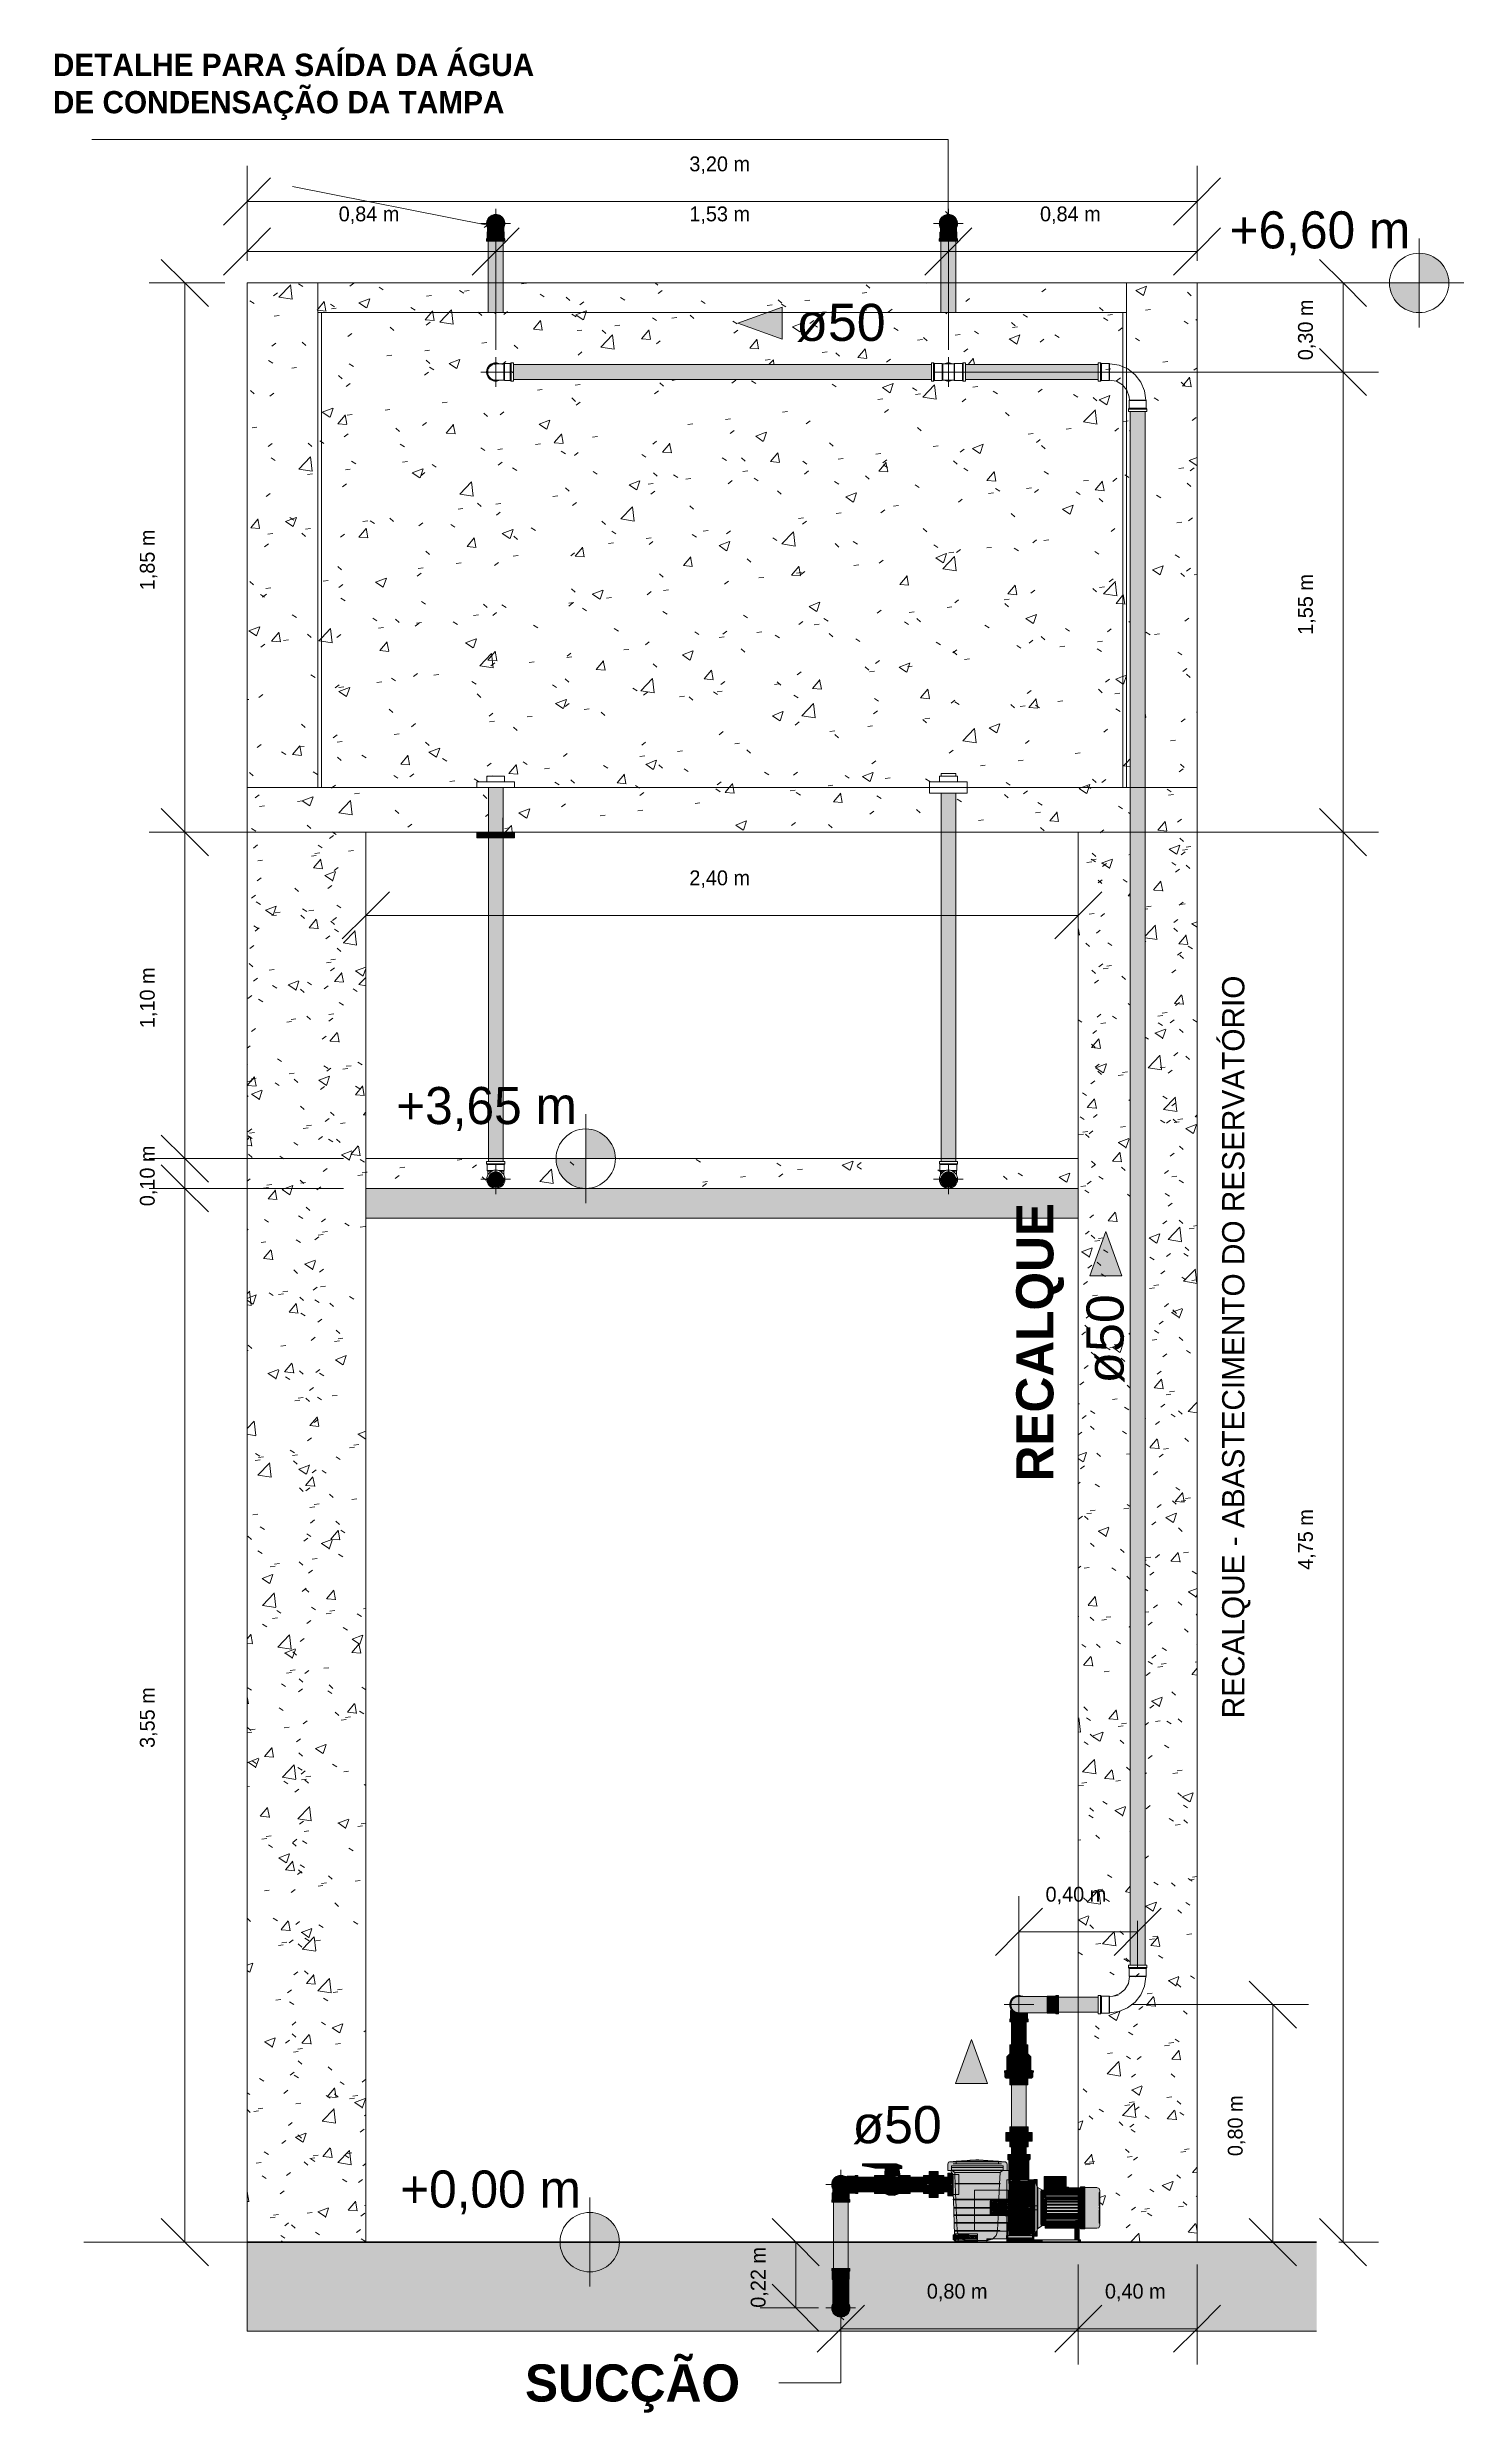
# Model space of a CAD drawing. Header units: metres. Extents: x 147 to 427, y -16 to 162.
# Drawn here: x 198.42 to 203.19, y -0.57 to 7.39 of the extents above; entities that cross this region are included whole.
import ezdxf

# ---------------------------------------------------------------- set-up
doc = ezdxf.new("R2010")
doc.units = ezdxf.units.M
doc.linetypes.add('IMPORT-Dashed _3_', pattern=[0.75, 0.5, -0.25])
doc.layers.add('1053_ARQ_BASE_MATADOURO_dwg', color=7, linetype='Continuous', lineweight=5, true_color=0x767676)
doc.layers.add('A-FLOR', color=7, linetype='Continuous', lineweight=9, true_color=0x007f00)
for name, color, linetype, lineweight in [('A-ANNO-DIMS', 7, 'Continuous', 5), ('A-ANNO-DIMS-50', 7, 'Continuous', 5), ('A-COTAS', 7, 'Continuous', 9), ('A-DETL', 7, 'Continuous', 5), ('A-DETL-GENF', 7, 'Continuous', 5), ('A-PAREDE', 7, 'Continuous', 30), ('A-PISO', 7, 'Continuous', 5), ('A-WALL', 7, 'Continuous', 9), ('A_PROJEÇÃO', 7, 'IMPORT-Dashed _3_', 5), ('G-ANNO-DIMS', 7, 'Continuous', 5), ('G-ANNO-TEXT', 7, 'Continuous', 5), ('P-PIPE', 7, 'Continuous', 5), ('P-PIPE-CNTR', 7, 'Continuous', 5), ('P-PIPE-IDEN', 7, 'Continuous', 5), ('P-SANR-FIXT', 7, 'Continuous', 5), ('S-COLS', 7, 'Continuous', 5)]:
    doc.layers.add(name, color=color, linetype=linetype, lineweight=lineweight)
doc.styles.add('Arial_25', font='arial.ttf', dxfattribs={"height": 0.125})
doc.styles.add('Century Gothic', font='GOTHIC.TTF', dxfattribs={"height": 0.05})
doc.styles.add('Century Gothic_1', font='GOTHIC.TTF', dxfattribs={"height": 0.075})
doc.styles.add('Century Gothic_3', font='GOTHIC.TTF', dxfattribs={"height": 0.125})
doc.styles.add('Century Gothic_B', font='GOTHICB.TTF', dxfattribs={"height": 0.125})
doc.styles.add('Century Gothic_B_1', font='GOTHICB.TTF', dxfattribs={"height": 0.075})
doc.dimstyles.new('Setores_1_mm', dxfattribs={"dimscale": 0.3048, "dimtxt": 0.052208, "dimasz": 0.520833, "dimexe": 0.393701, "dimexo": 0.246063, "dimgap": 0.287073, "dimtad": 1, "dimrnd": 0.01, "dimzin": 0, "dimdsep": 46, "dimtxsty": 'Century Gothic', "dimblk1": 'OBLIQUE', "dimblk2": 'OBLIQUE', "dimsah": 1, "dimcen": 0.09, "dimazin": 0, "dimtfac": 1, "dimtdec": 4, "dimtix": 1, "dimtmove": 0, "dimatfit": 3, "dimfxl": 1, "dimtvp": 1, "dimtolj": 1, "dimtzin": 0, "dimarcsym": 2})
pattern_1 = [(50, (95.17, 3.387), (0.364365, -0.031877), [0.0381, -0.4191]), (355, (95.17, 3.387), (-0.070485, 0.382117), [0.03048, -0.33528]), (100.451, (95.2, 3.385), (0.293886, 0.35023), [0.03238, -0.35618]), (46.184, (95.17, 3.489), (0.54216, -0.084084), [0.05715, -0.62865]), (96.636, (95.215, 3.482), (0.474805, 0.494854), [0.04857, -0.53427]), (351.184, (95.17, 3.489), (0.47481, 0.49485), [0.04572, -0.50292]), (21, (95.22, 3.464), (0.303226, -0.204528), [0.0381, -0.4191]), (326, (95.22, 3.464), (0.123607, 0.36838), [0.03048, -0.33528]), (71.451, (95.246, 3.447), (0.426833, 0.16384), [0.03238, -0.35618]), (37.5, (95.17, 3.387), (0.0061807, 0.169108), [0.01676, -0.31445, 0.01676, -0.3236, -0.33655]), (37.5, (95.17, 3.387), (0.0061807, 0.169108), [-0.67158, 0.01676, -0.31979]), (7.5, (95.17, 3.387), (0.133641, 0.200358), [0.01676, -0.17729, 0.01676, -0.30683, -0.12827]), (7.5, (95.17, 3.387), (0.133641, 0.200358), [-0.51765, 0.01676, -0.11151]), (327.5, (95.056, 3.387), (0.2711816, -0.0114606), [0.01676, -0.11024, 0.01676, -0.37948, -0.52578]), (327.5, (95.056, 3.387), (0.2711816, -0.0114606), [-0.52324, 0.01676, -0.50902]), (317.5, (95.005, 3.387), (0.296258, 0.05085), [0.01676, -0.14834, 0.01676, -0.24638, -0.37338]), (317.5, (95.005, 3.387), (0.296258, 0.05085), [-0.42824, 0.01676, -0.35662])]
pattern_2 = [(50, (200.61668, 3.387), (0.364365, -0.031877), [0.0381, -0.4191]), (355, (200.6167, 3.387), (-0.070485, 0.382117), [0.03048, -0.33528]), (100.451, (200.64668, 3.385), (0.293886, 0.35023), [0.03238, -0.35618]), (46.184, (200.6167, 3.489), (0.54216, -0.084084), [0.05715, -0.62865]), (96.636, (200.6617, 3.482), (0.474805, 0.494854), [0.04857, -0.53427]), (351.184, (200.6167, 3.489), (0.47481, 0.49485), [0.04572, -0.50292]), (21, (200.66668, 3.464), (0.303226, -0.204528), [0.0381, -0.4191]), (326, (200.6667, 3.464), (0.123607, 0.36838), [0.03048, -0.33528]), (71.451, (200.69268, 3.447), (0.426833, 0.16384), [0.03238, -0.35618]), (37.5, (200.61668, 3.387), (0.0061807, 0.169108), [0.01676, -0.31445, 0.01676, -0.3236, -0.33655]), (37.5, (200.61668, 3.387), (0.0061807, 0.169108), [-0.67158, 0.01676, -0.31979]), (7.5, (200.61668, 3.387), (0.133641, 0.200358), [0.01676, -0.17729, 0.01676, -0.30683, -0.12827]), (7.5, (200.61668, 3.387), (0.133641, 0.200358), [-0.51765, 0.01676, -0.11151]), (327.5, (200.50268, 3.387), (0.2711816, -0.0114606), [0.01676, -0.11024, 0.01676, -0.37948, -0.52578]), (327.5, (200.50268, 3.387), (0.2711816, -0.0114606), [-0.52324, 0.01676, -0.50902]), (317.5, (200.45168, 3.387), (0.296258, 0.05085), [0.01676, -0.14834, 0.01676, -0.24638, -0.37338]), (317.5, (200.45168, 3.387), (0.296258, 0.05085), [-0.42824, 0.01676, -0.35662])]

# ---------------------------------------------------------------- blocks, each defined once
blk = doc.blocks.new('Pilar retangular - 20 x 40 cm-4014565-FF')
at = {"layer": 'S-COLS', "true_color": 0xeaeaea}
h = blk.add_hatch(dxfattribs=at)
h.set_pattern_fill('FP_5', color=254, style=0, pattern_type=2)
h.set_pattern_definition(pattern_1)
h.paths.add_polyline_path([(96.7259, 0), (96.842, 0), (96.842, 4.75), (96.667, 4.75), (96.667, 0.9328), (96.6727, 0.9328), (96.6727, 0.9253), (96.6706, 0.9223), (96.6706, 0.8964), (96.6691, 0.8944), (96.667, 0.8778), (96.6661, 0.8709), (96.6625, 0.8557), (96.6531, 0.8363), (96.6458, 0.8231), (96.6181, 0.7957), (96.5938, 0.7829), (96.5849, 0.7788), (96.5637, 0.7749), (96.5486, 0.7731), (96.5472, 0.7729), (96.5455, 0.7713), (96.5193, 0.7711), (96.5166, 0.7692), (96.5091, 0.7692), (96.5091, 0.775), (96.442, 0.775), (96.442, 0.1826), (96.449, 0.1826), (96.449, 0.1865), (96.4645, 0.1865), (96.4645, 0.1844), (96.5045, 0.1844), (96.5116, 0.1814), (96.5145, 0.1737), (96.5145, 0.0566), (96.5108, 0.0492), (96.5045, 0.0466), (96.4645, 0.0466), (96.4645, 0.0445), (96.449, 0.0445), (96.449, 0.0466), (96.4426, 0.0466), (96.4426, 0.0454), (96.4451, 0.0454), (96.4451, 0.008), (96.449, 0.008), (96.449, 0), (96.5961, 0)])
h.paths.add_polyline_path([(96.4664, 0.825), (96.5091, 0.825), (96.5091, 0.8308), (96.5166, 0.8308), (96.5196, 0.8287), (96.5455, 0.8287), (96.5475, 0.8272), (96.5743, 0.8331), (96.5958, 0.8482), (96.6097, 0.8689), (96.6148, 0.8947), (96.6133, 0.8964), (96.6131, 0.9227), (96.6112, 0.9253), (96.6112, 0.9328), (96.617, 0.9328), (96.617, 4.75), (96.442, 4.75), (96.442, 0.825)])
h.paths.add_polyline_path([(96.6675, 0.8947), (96.6683, 0.8951), (96.6681, 0.8955)])
at = {"layer": 'S-COLS', "color": 253, "true_color": 0xaaaaaa}
for p, q in [((96.442, 4.75), (96.442, 0)), ((96.842, 0), (96.842, 4.75))]:
    blk.add_line(p, q, dxfattribs=at)
blk = doc.blocks.new('Pilar retangular - 20 x 40 cm-V118-FF')
at = {"layer": 'S-COLS', "true_color": 0xeaeaea}
h = blk.add_hatch(dxfattribs=at)
h.set_pattern_fill('FP_5', color=254, style=0, pattern_type=2)
h.set_pattern_definition(pattern_1)
h.paths.add_polyline_path([(93.642, 0), (94.042, 0), (94.042, 4.75), (93.642, 4.75), (93.642, 3.367)])
at = {"layer": 'S-COLS', "color": 253, "true_color": 0xaaaaaa}
for p, q in [((93.642, 4.75), (93.642, 0)), ((94.042, 0), (94.042, 4.75))]:
    blk.add_line(p, q, dxfattribs=at)
blk = doc.blocks.new('1053_ARQ_BASE_MATADOURO_dwg_PU-Tick-4039619-FF')
at = {"layer": 'A-COTAS'}
for p, q in [((95.6398, 0), (95.5148, 0)), ((95.6085, 0), (95.546, 0))]:
    blk.add_line(p, q, dxfattribs=at)
blk = doc.blocks.new('1053_ARQ_BASE_MATADOURO_dwg_PU-Tick-V119-FF')
at = {"layer": 'A-COTAS'}
blk.add_line((93.1045, 0), (93.094, 0), dxfattribs=at)
blk = doc.blocks.new('1053_ARQ_BASE_MATADOURO_dwg_PU-Tick-V120-FF')
at = {"layer": 'A-COTAS'}
blk.add_line((93.094, 0), (93.1045, 0), dxfattribs=at)
blk = doc.blocks.new('1053_ARQ_BASE_MATADOURO_dwg_arq geral tgov-4039641-FF')
at = {"lineweight": 5}
for p, q in [((95.894, 0), (93.092, 0)), ((95.894, 0), (93.092, 0)), ((95.8941, 0), (93.0931, 0)), ((95.8941, 0), (93.0931, 0)), ((93.094, 0), (97.2447, 0)), ((93.094, 0), (97.2447, 0)), ((93.094, 0), (97.2447, 0)), ((93.094, 0), (97.2447, 0)), ((95.894, 0), (97.2447, 0)), ((97.2447, 0), (95.894, 0)), ((97.2447, 0), (95.8941, 0)), ((95.8941, 0), (97.2447, 0))]:
    blk.add_line(p, q, dxfattribs=at)
at = {"layer": 'A-COTAS'}
blk.add_line((97.2447, 0), (93.1045, 0), dxfattribs=at)
at = {"layer": 'A-PAREDE'}
for p, q in [((95.617, 0), (93.642, 0)), ((93.642, 0), (97.2447, 0)), ((97.2447, 0), (93.642, 0)), ((96.842, 0), (95.667, 0))]:
    blk.add_line(p, q, dxfattribs=at)
at = {"layer": 'A-PAREDE', "flags": 128}
for points in [[(95.617, 0), (93.942, 0), (93.792, 0)], [(96.692, 0), (96.542, 0), (95.667, 0)]]:
    blk.add_lwpolyline(points, dxfattribs=at)
at = {"layer": 'A-PISO'}
for p, q in [((93.094, 0), (93.1139, 0)), ((93.094, 0), (93.1139, 0)), ((93.094, 0), (93.1139, 0)), ((93.094, 0), (93.1139, 0)), ((93.094, 0), (93.1139, 0)), ((93.094, 0), (93.1139, 0)), ((93.094, 0), (93.1139, 0)), ((93.094, 0), (93.1139, 0)), ((93.094, 0), (93.1139, 0)), ((93.094, 0), (93.1139, 0)), ((93.094, 0), (93.1139, 0)), ((93.094, 0), (93.1139, 0)), ((93.094, 0), (93.1139, 0)), ((93.1139, 0), (93.1921, 0)), ((93.1139, 0), (93.5848, 0)), ((93.1139, 0), (93.7235, 0)), ((93.1139, 0), (93.7235, 0)), ((93.1139, 0), (93.7235, 0)), ((93.1139, 0), (93.7235, 0)), ((93.1139, 0), (93.7235, 0)), ((93.1139, 0), (93.7235, 0)), ((93.1139, 0), (93.7235, 0)), ((93.1139, 0), (93.7235, 0)), ((93.1139, 0), (93.7235, 0)), ((93.1139, 0), (93.7235, 0)), ((93.1139, 0), (93.2777, 0)), ((93.7235, 0), (93.8767, 0)), ((93.7235, 0), (94.3331, 0)), ((93.7235, 0), (94.3331, 0)), ((93.7235, 0), (94.3331, 0)), ((93.7235, 0), (94.3331, 0)), ((93.7235, 0), (94.3331, 0)), ((93.7235, 0), (94.3331, 0)), ((93.7235, 0), (94.3331, 0)), ((93.7235, 0), (94.3331, 0)), ((93.7235, 0), (94.0734, 0)), ((94.3331, 0), (94.9427, 0)), ((94.3331, 0), (94.9427, 0)), ((94.3331, 0), (94.9427, 0)), ((94.3331, 0), (94.9427, 0)), ((94.3331, 0), (94.9427, 0)), ((94.3331, 0), (94.9427, 0)), ((94.3331, 0), (94.9427, 0)), ((94.3331, 0), (94.5653, 0)), ((94.9427, 0), (95.5523, 0)), ((94.9427, 0), (95.5523, 0)), ((94.9427, 0), (95.5523, 0)), ((94.9427, 0), (95.5523, 0)), ((94.9427, 0), (95.5523, 0)), ((94.9427, 0), (95.5523, 0)), ((94.9427, 0), (95.5523, 0)), ((95.5523, 0), (96.1619, 0)), ((95.5523, 0), (96.1619, 0)), ((95.5523, 0), (96.1619, 0)), ((95.5523, 0), (96.1619, 0)), ((95.5523, 0), (96.1619, 0)), ((95.5523, 0), (96.1619, 0)), ((95.5523, 0), (96.1619, 0)), ((96.1619, 0), (96.7715, 0)), ((96.1619, 0), (96.7715, 0)), ((96.1619, 0), (96.7715, 0)), ((96.1619, 0), (96.7715, 0)), ((96.1619, 0), (96.7715, 0)), ((96.1619, 0), (96.7715, 0)), ((96.7715, 0), (97.2447, 0)), ((96.7715, 0), (97.2447, 0)), ((96.7715, 0), (97.2447, 0)), ((96.7715, 0), (97.2447, 0)), ((96.7715, 0), (97.2447, 0)), ((96.7715, 0), (97.2447, 0)), ((96.7715, 0), (97.2447, 0))]:
    blk.add_line(p, q, dxfattribs=at)
at = {"layer": 'A_PROJEÇÃO'}
for p, q in [((97.2447, 0), (93.642, 0)), ((93.642, 0), (97.2447, 0))]:
    blk.add_line(p, q, dxfattribs=at)
for name in ['1053_ARQ_BASE_MATADOURO_dwg_PU-Tick-V119-FF', '1053_ARQ_BASE_MATADOURO_dwg_PU-Tick-V120-FF', '1053_ARQ_BASE_MATADOURO_dwg_PU-Tick-4039619-FF', '1053_ARQ_BASE_MATADOURO_dwg_PU-Tick-4039619-FF', '1053_ARQ_BASE_MATADOURO_dwg_PU-Tick-4039619-FF']:
    blk.add_blockref(name, (0, 0))
at = {"extrusion": (0, 0, -1)}
blk.add_blockref('1053_ARQ_BASE_MATADOURO_dwg_PU-Tick-4039619-FF', (-191.1546, 0), dxfattribs=at)
blk.add_blockref('1053_ARQ_BASE_MATADOURO_dwg_PU-Tick-4039619-FF', (-191.1546, 0), dxfattribs=at)
blk.add_blockref('1053_ARQ_BASE_MATADOURO_dwg_PU-Tick-4039619-FF', (-191.1546, 0), dxfattribs=at)
blk.add_blockref('1053_ARQ_BASE_MATADOURO_dwg_PU-Tick-4039619-FF', (-191.1546, 0), dxfattribs=at)
blk = doc.blocks.new('1053_ARQ_BASE_MATADOURO_dwg-3625622-FF')
blk.add_blockref('1053_ARQ_BASE_MATADOURO_dwg_arq geral tgov-4039641-FF', (0, 0))
blk = doc.blocks.new('Bomba Jacuzzi1 - 15B-T 1_1_2CV TRIF_220_380V _1 1_2CV_-2414014-FF')
at = {"layer": 'P-SANR-FIXT', "lineweight": 15, "true_color": 0x0000ff, "transparency": 33554598}
for points in [[(96.002, 0.2631), (96.2019, 0.2632), (96.2003, 0.2677), (96.1959, 0.2701), (96.1834, 0.2695), (96.1834, 0.2643), (96.0205, 0.2643), (96.0205, 0.27), (96.0072, 0.2697), (96.0036, 0.2676), (96.002, 0.2631)], [(96.1754, 0.2411), (96.187, 0.2411), (96.1889, 0.2425), (96.1889, 0.2511), (96.1846, 0.2511), (96.1846, 0.2425), (96.1836, 0.2425), (96.1836, 0.2511), (96.0203, 0.251), (96.0203, 0.2425), (96.0193, 0.2429), (96.0193, 0.251), (96.0151, 0.251), (96.0151, 0.2425), (96.0174, 0.2411), (96.1746, 0.2411)], [(96.0314, 0.2714), (96.1736, 0.2714), (96.1736, 0.2725), (96.0304, 0.2724), (96.0304, 0.2714), (96.0313, 0.2714)], [(96.1139, 0.2769), (96.1064, 0.2772), (96.1126, 0.277)]]:
    blk.add_hatch(color=5, dxfattribs=at).paths.add_polyline_path(points)
h = blk.add_hatch(color=5, dxfattribs=at)
h.paths.add_polyline_path([(96.0846, 0.2575), (96.1889, 0.2575), (96.1889, 0.2511), (96.19, 0.2511), (96.19, 0.2411), (96.2019, 0.2411), (96.2019, 0.2632), (96.0846, 0.2631)])
h.paths.add_polyline_path([(96.052, 0.2575), (96.0846, 0.2575), (96.0846, 0.2631), (96.052, 0.2631)])
h.paths.add_polyline_path([(96.002, 0.241), (96.014, 0.2411), (96.014, 0.251), (96.0151, 0.251), (96.0151, 0.2575), (96.052, 0.2575), (96.052, 0.2631), (96.002, 0.2631), (96.002, 0.241)])
h = blk.add_hatch(color=5, dxfattribs=at)
h.paths.add_polyline_path([(96.0077, 0.27), (96.0205, 0.2705), (96.0205, 0.2714), (96.0077, 0.27)])
h.paths.add_polyline_path([(96.1834, 0.2701), (96.1908, 0.2706), (96.1834, 0.2712), (96.1834, 0.2701)])
h.paths.add_polyline_path([(96.0304, 0.2724), (96.1711, 0.2727), (96.1499, 0.2744), (96.044, 0.2739), (96.0304, 0.2724)])
h.paths.add_polyline_path([(96.0662, 0.2744), (96.0662, 0.2744), (96.0676, 0.2744)])
h = blk.add_hatch(color=5, dxfattribs=at)
h.paths.add_polyline_path([(96.014, 0.2411), (96.0169, 0.2411), (96.0151, 0.2431), (96.0151, 0.251), (96.014, 0.251)])
h.paths.add_polyline_path([(96.19, 0.2411), (96.19, 0.2411), (96.19, 0.2511), (96.1889, 0.2511), (96.1889, 0.2425), (96.187, 0.2411), (96.1889, 0.2411)])
at = {"layer": 'P-SANR-FIXT', "lineweight": 15, "true_color": 0x181818, "transparency": 33554598}
h = blk.add_hatch(color=250, dxfattribs=at)
h.paths.add_polyline_path([(96.1196, 0), (96.1335, 0), (96.1333, 0.005), (96.1029, 0.0045), (96.1029, 0.0013), (96.1011, 0.0013), (96.1011, 0.0045), (96.0258, 0.0045), (96.026, 0), (96.1185, 0)])
h.paths.add_polyline_path([(96.1597, 0.0111), (96.2006, 0.0111), (96.2006, 0.037), (96.1695, 0.037), (96.1647, 0.0216), (96.1538, 0.0111), (96.1584, 0.0111)])
h.paths.add_polyline_path([(96.0252, 0.025), (96.0255, 0.025), (96.0255, 0.0285), (96.0361, 0.0285), (96.0354, 0.0302), (96.034, 0.0375), (96.0265, 0.0375), (96.0265, 0.0393), (96.034, 0.0393), (96.0329, 0.0639), (96.0257, 0.0639), (96.0257, 0.0657), (96.0328, 0.0657), (96.0314, 0.0899), (96.0245, 0.0899), (96.0245, 0.0917), (96.0317, 0.0922), (96.0307, 0.1146), (96.023, 0.1146), (96.023, 0.1164), (96.0307, 0.1164), (96.0295, 0.1429), (96.0215, 0.1429), (96.0252, 0.025)])
h.paths.add_polyline_path([(96.0214, 0.1447), (96.0295, 0.1447), (96.0287, 0.1606), (96.0209, 0.1604), (96.021, 0.1593)])
h.paths.add_polyline_path([(96.1783, 0.175), (96.201, 0.175), (96.201, 0.21), (96.2085, 0.21), (96.2085, 0.2411), (96.1869, 0.241), (96.1783, 0.2345), (96.1767, 0.1977), (96.1783, 0.1977), (96.1783, 0.1959), (96.1767, 0.1959), (96.1758, 0.175)])
h.paths.add_polyline_path([(96.018, 0.2276), (96.0259, 0.2276), (96.0254, 0.2347), (96.017, 0.241), (96.014, 0.241), (96.0151, 0.2319), (96.018, 0.2314), (96.018, 0.2301)])
for points in [[(96.0151, 0.251), (96.1889, 0.2511), (96.1889, 0.2575), (96.0151, 0.2575), (96.0151, 0.251)], [(96.2042, 0.279), (96.2047, 0.279), (96.2042, 0.2836)], [(96.2095, 0.21), (96.2755, 0.21), (96.2755, 0.277), (96.2695, 0.277), (96.2695, 0.2704), (96.2145, 0.2704), (96.2145, 0.277), (96.2085, 0.277), (96.209, 0.2411), (96.2095, 0.2411), (96.2095, 0.2254)], [(96.2636, 0.279), (96.267, 0.279), (96.2664, 0.295), (96.217, 0.295), (96.2174, 0.279), (96.2614, 0.279)], [(96.217, 0.277), (96.267, 0.277), (96.2665, 0.279), (96.217, 0.279)], [(96.2557, 0.2704), (96.267, 0.2708), (96.2666, 0.277), (96.217, 0.277), (96.217, 0.2704), (96.2545, 0.2704)], [(96.0151, 0.2276), (96.0151, 0.2276), (96.0148, 0.2314), (96.002, 0.2314), (96.002, 0.2276), (96.0145, 0.2276)], [(96.0154, 0.2191), (96.018, 0.2191), (96.018, 0.2276), (96.0151, 0.2275), (96.0154, 0.2246), (96.002, 0.2246), (96.002, 0.2191), (96.014, 0.2191)], [(96.0125, 0.1941), (96.018, 0.1944), (96.018, 0.2191), (96.002, 0.2185), (96.002, 0.1941)], [(96.0145, 0.1691), (96.018, 0.1692), (96.018, 0.1941), (96.002, 0.1941), (96.002, 0.1691), (96.0125, 0.1691)], [(96.0091, 0.1636), (96.018, 0.1638), (96.018, 0.1691), (96.002, 0.1691), (96.002, 0.1636)], [(96.002, 0.1606), (96.018, 0.1611), (96.018, 0.1636), (96.002, 0.1636), (96.002, 0.1614)], [(96.002, 0.1569), (96.018, 0.1569), (96.018, 0.1606), (96.002, 0.1606), (96.002, 0.1576)], [(96.0151, 0.2276), (96.018, 0.2276), (96.018, 0.2314), (96.0148, 0.2308), (96.0151, 0.2282)], [(96.018, 0.2314), (96.0178, 0.2319), (96.0151, 0.2314)], [(96.018, 0.2269), (96.021, 0.2276), (96.018, 0.2276)], [(96.021, 0.2191), (96.021, 0.2245), (96.018, 0.2244), (96.018, 0.2191)], [(96.021, 0.1941), (96.021, 0.2191), (96.018, 0.2191), (96.018, 0.1941)], [(96.021, 0.1691), (96.021, 0.1941), (96.018, 0.1941), (96.018, 0.1691)], [(96.0189, 0.1636), (96.021, 0.1638), (96.021, 0.1691), (96.018, 0.1691), (96.018, 0.1636)], [(96.018, 0.1606), (96.0208, 0.1612), (96.0206, 0.1636), (96.018, 0.1636), (96.018, 0.1611)], [(96.0287, 0.1606), (96.0288, 0.1606), (96.0287, 0.1614), (96.021, 0.1606), (96.0256, 0.1606)], [(96.0367, 0.1606), (96.0331, 0.1613), (96.0332, 0.1606), (96.0366, 0.1606)], [(96.2719, 0.1155), (96.2794, 0.1157), (96.2794, 0.2062), (96.2755, 0.2062), (96.2755, 0.1968), (96.2101, 0.1968), (96.2101, 0.142), (96.2201, 0.1417), (96.2201, 0.1155), (96.2394, 0.1155)], [(96.289, 0.2095), (96.292, 0.21), (96.292, 0.2104), (96.289, 0.21), (96.289, 0.2097)], [(96.289, 0.2006), (96.292, 0.2006), (96.292, 0.2095), (96.289, 0.2095), (96.289, 0.2031)], [(96.292, 0.1923), (96.292, 0.2006), (96.289, 0.2001), (96.289, 0.1923)], [(96.289, 0.129), (96.292, 0.129), (96.292, 0.1923), (96.289, 0.192), (96.289, 0.1381)], [(96.3031, 0.2004), (96.3031, 0.2103), (96.292, 0.21), (96.2924, 0.2042), (96.2953, 0.2055), (96.2977, 0.2004)], [(96.2924, 0.0268), (96.3031, 0.0492), (96.3029, 0.1823), (96.2924, 0.2031), (96.2924, 0.0279)], [(96.3031, 0.1891), (96.3031, 0.192), (96.3017, 0.192)], [(96.3031, 0.0492), (96.3053, 0.0537), (96.3053, 0.1773), (96.3031, 0.1818), (96.3031, 0.0509)], [(96.3053, 0.0464), (96.3205, 0.0563), (96.3166, 0.0563), (96.3166, 0.0593), (96.3154, 0.0598), (96.3154, 0.1718), (96.3166, 0.1721), (96.3166, 0.1748), (96.3216, 0.1748), (96.3053, 0.1844), (96.3053, 0.0491)], [(96.3166, 0.1593), (96.3166, 0.1595), (96.3154, 0.1595)], [(96.3192, 0.1718), (96.3205, 0.1723), (96.3205, 0.1727), (96.3205, 0.1742), (96.3216, 0.1741), (96.3216, 0.1748), (96.3166, 0.1746), (96.3171, 0.1718)], [(96.3166, 0.157), (96.3216, 0.1574), (96.3216, 0.1595), (96.3166, 0.1593), (96.3166, 0.1574)], [(96.33, 0.1485), (96.33, 0.1672), (96.3267, 0.1672), (96.3267, 0.1748), (96.3216, 0.1748), (96.3217, 0.1718), (96.3245, 0.1718), (96.3245, 0.1485), (96.3278, 0.1485)], [(96.3267, 0.2046), (96.4013, 0.2046), (96.4013, 0.2215), (96.3267, 0.2215)], [(96.3692, 0.19), (96.4013, 0.19), (96.4013, 0.2046), (96.3267, 0.2046), (96.3267, 0.19), (96.3367, 0.19)], [(96.33, 0.1748), (96.33, 0.1826), (96.334, 0.1826), (96.334, 0.1855), (96.4013, 0.1855), (96.4013, 0.19), (96.3267, 0.19), (96.3267, 0.1748)], [(96.334, 0.1817), (96.334, 0.1826), (96.33, 0.1826), (96.33, 0.1817)], [(96.334, 0.1814), (96.334, 0.1817), (96.33, 0.1814)], [(96.334, 0.1817), (96.334, 0.1817), (96.33, 0.1817)], [(96.3692, 0.1817), (96.3951, 0.1817), (96.3951, 0.1826), (96.334, 0.1826), (96.334, 0.1817), (96.3648, 0.1817)], [(96.3951, 0.1814), (96.3951, 0.1817), (96.3854, 0.1814)], [(96.4013, 0.1817), (96.4013, 0.1826), (96.3951, 0.1826), (96.3955, 0.1817), (96.3963, 0.1817)], [(96.4013, 0.1814), (96.4013, 0.1817), (96.3963, 0.1814)], [(96.4013, 0.1677), (96.4013, 0.1683), (96.3963, 0.1682), (96.3963, 0.1677)], [(96.409, 0.1826), (96.409, 0.1855), (96.4013, 0.1855), (96.4016, 0.1826)], [(96.4645, 0.1844), (96.4645, 0.1865), (96.449, 0.1865), (96.449, 0.1844), (96.4623, 0.1844)], [(96.4645, 0.1155), (96.4645, 0.184), (96.449, 0.184), (96.449, 0.1826), (96.45, 0.1826), (96.4502, 0.1155)], [(96.45, 0.169), (96.45, 0.171), (96.449, 0.171), (96.449, 0.169)], [(96.45, 0.1677), (96.45, 0.1683), (96.449, 0.1683), (96.449, 0.1677)], [(96.449, 0.1667), (96.45, 0.1672), (96.45, 0.1676), (96.449, 0.167)], [(96.45, 0.1657), (96.45, 0.1664), (96.449, 0.1664), (96.449, 0.1657)], [(96.4491, 0.164), (96.45, 0.1642), (96.4498, 0.1649), (96.449, 0.1649), (96.449, 0.164)], [(96.45, 0.1595), (96.45, 0.1596), (96.449, 0.1595)], [(96.45, 0.1817), (96.4495, 0.1817), (96.4493, 0.1817)], [(96.4645, 0.184), (96.4645, 0.1844), (96.4502, 0.184)], [(96.4645, 0.0466), (96.5045, 0.0466), (96.5045, 0.1844), (96.4645, 0.184), (96.4645, 0.0466)], [(96.5045, 0.0466), (96.5116, 0.0496), (96.5145, 0.0566), (96.514, 0.0636), (96.512, 0.0636), (96.512, 0.1088), (96.5135, 0.109), (96.5132, 0.113), (96.512, 0.113), (96.512, 0.118), (96.5135, 0.118), (96.5132, 0.1222), (96.512, 0.1222), (96.5124, 0.1675), (96.5145, 0.1675), (96.5145, 0.1744), (96.5108, 0.1818), (96.5045, 0.1844), (96.5045, 0.0478)], [(96.512, 0.154), (96.5135, 0.154), (96.5139, 0.1655), (96.5145, 0.1655), (96.5145, 0.1675), (96.512, 0.1672), (96.512, 0.1582)], [(96.5142, 0.1595), (96.5145, 0.1595), (96.5139, 0.1655), (96.5135, 0.1655), (96.5136, 0.1595)], [(96.5142, 0.157), (96.5145, 0.157), (96.5142, 0.1595), (96.5135, 0.1595), (96.5137, 0.157)], [(96.0215, 0.1429), (96.0209, 0.1447), (96.0204, 0.1447), (96.021, 0.1429)], [(96.1721, 0.0922), (96.1951, 0.0925), (96.1951, 0.1146), (96.1692, 0.1146), (96.1695, 0.1053), (96.1716, 0.0941), (96.1721, 0.0924)], [(96.1694, 0.1164), (96.1951, 0.1166), (96.1951, 0.1388), (96.174, 0.1384), (96.1714, 0.13), (96.1695, 0.1191), (96.1693, 0.1164)], [(96.1951, 0.1155), (96.1951, 0.1164), (96.1774, 0.116), (96.1774, 0.1155), (96.1908, 0.1155)], [(96.1908, 0.1146), (96.1951, 0.1151), (96.1951, 0.1155), (96.1774, 0.115), (96.1774, 0.1146)], [(96.1951, 0.1388), (96.1951, 0.139), (96.1783, 0.1388)], [(96.1835, 0.1429), (96.1835, 0.1436), (96.1824, 0.1436)], [(96.201, 0.1388), (96.201, 0.139), (96.1983, 0.1388)], [(96.2055, 0.089), (96.2055, 0.0895), (96.201, 0.0897), (96.201, 0.089)], [(96.2394, 0.021), (96.2794, 0.0211), (96.2794, 0.0248), (96.2101, 0.0248), (96.2101, 0.089), (96.2095, 0.0889), (96.2095, 0.0222), (96.205, 0.0222), (96.205, 0.021), (96.2095, 0.021)], [(96.2056, 0.1416), (96.2055, 0.142), (96.2055, 0.1416)], [(96.2095, 0.1388), (96.2095, 0.139), (96.2078, 0.1388)], [(96.2101, 0.139), (96.2101, 0.142), (96.2095, 0.1415), (96.2095, 0.139)], [(96.2095, 0.089), (96.2101, 0.0893), (96.2101, 0.092), (96.2095, 0.092), (96.2095, 0.0894)], [(96.2201, 0.1155), (96.2201, 0.139), (96.2101, 0.1385), (96.2101, 0.1155)], [(96.2794, 0.0248), (96.2794, 0.1155), (96.2201, 0.1155), (96.2201, 0.089), (96.2101, 0.0887), (96.2101, 0.0248), (96.2719, 0.0248)], [(96.292, 0.1025), (96.292, 0.129), (96.289, 0.129), (96.289, 0.1025)], [(96.289, 0.0663), (96.292, 0.0663), (96.292, 0.1025), (96.289, 0.1025), (96.289, 0.0682)], [(96.3169, 0.1451), (96.3205, 0.1451), (96.3205, 0.1457), (96.3245, 0.146), (96.3245, 0.156), (96.3154, 0.1556), (96.3158, 0.1451), (96.3166, 0.1455)], [(96.3166, 0.1155), (96.3245, 0.1155), (96.3245, 0.1455), (96.3205, 0.1457), (96.3205, 0.1451), (96.3154, 0.1448), (96.3154, 0.1155)], [(96.3236, 0.0855), (96.3245, 0.0862), (96.3245, 0.1155), (96.3154, 0.1155), (96.3157, 0.0859), (96.3233, 0.0856)], [(96.3203, 0.075), (96.3245, 0.0754), (96.3245, 0.0855), (96.3154, 0.0857), (96.3154, 0.075), (96.3167, 0.075)], [(96.3167, 0.156), (96.3216, 0.1565), (96.3216, 0.157), (96.3166, 0.157), (96.3166, 0.156)], [(96.33, 0.0563), (96.33, 0.0825), (96.3245, 0.082), (96.3245, 0.0593), (96.3216, 0.0592), (96.3216, 0.0563)], [(96.3252, 0.146), (96.33, 0.146), (96.33, 0.1485), (96.3245, 0.148), (96.3245, 0.146)], [(96.3299, 0.1155), (96.33, 0.1155), (96.33, 0.146), (96.3245, 0.1455), (96.3245, 0.1155)], [(96.3245, 0.085), (96.33, 0.0852), (96.33, 0.1155), (96.3245, 0.1155), (96.3245, 0.0854)], [(96.33, 0.0825), (96.33, 0.085), (96.3245, 0.085), (96.3245, 0.0825)], [(96.332, 0.1263), (96.332, 0.1263), (96.33, 0.1263)], [(96.332, 0.1046), (96.332, 0.1046), (96.33, 0.1046)], [(96.332, 0.0857), (96.332, 0.0858), (96.33, 0.0857)], [(96.332, 0.1513), (96.3321, 0.1513), (96.332, 0.1527)], [(96.332, 0.1501), (96.3321, 0.1501), (96.332, 0.1512)], [(96.332, 0.1395), (96.3321, 0.1396), (96.332, 0.1395)], [(96.332, 0.1155), (96.3321, 0.1155), (96.332, 0.1155)], [(96.332, 0.1146), (96.3321, 0.1146), (96.332, 0.1146)], [(96.332, 0.1046), (96.3321, 0.1046), (96.332, 0.1064)], [(96.332, 0.0949), (96.3321, 0.0949), (96.332, 0.0967)], [(96.442, 0.1513), (96.442, 0.1527), (96.3321, 0.1527), (96.3321, 0.1513), (96.434, 0.1513)], [(96.449, 0.1527), (96.449, 0.1527), (96.442, 0.1527)], [(96.442, 0.1513), (96.449, 0.1513), (96.449, 0.1527), (96.442, 0.1527)], [(96.449, 0.1358), (96.449, 0.1359), (96.442, 0.1358)], [(96.449, 0.1046), (96.449, 0.1046), (96.442, 0.1046)], [(96.45, 0.1527), (96.45, 0.1527), (96.449, 0.1527)], [(96.45, 0.1358), (96.45, 0.1359), (96.449, 0.1358)], [(96.45, 0.047), (96.4645, 0.0475), (96.4645, 0.1155), (96.45, 0.1155), (96.45, 0.0472)], [(96.5135, 0.1523), (96.5135, 0.154), (96.512, 0.1536), (96.5124, 0.1523)], [(96.5135, 0.1278), (96.5135, 0.1523), (96.512, 0.1523), (96.512, 0.1278), (96.5134, 0.1278)], [(96.5133, 0.1242), (96.5135, 0.1242), (96.5131, 0.1278), (96.512, 0.1278), (96.512, 0.1242), (96.5127, 0.1242)], [(96.5132, 0.1222), (96.5135, 0.1226), (96.5132, 0.1242), (96.512, 0.1242), (96.5124, 0.1222)], [(96.5121, 0.1155), (96.5135, 0.116), (96.5132, 0.118), (96.512, 0.1174), (96.512, 0.1155)], [(96.5132, 0.113), (96.5135, 0.1135), (96.5132, 0.1155), (96.512, 0.1155), (96.5123, 0.113)], [(96.512, 0.1068), (96.5135, 0.1068), (96.5132, 0.1088), (96.512, 0.1088)], [(96.5133, 0.1052), (96.5135, 0.1055), (96.513, 0.1068), (96.512, 0.1068), (96.512, 0.1052), (96.5132, 0.1052)], [(96.5124, 0.0787), (96.5135, 0.0791), (96.5131, 0.1035), (96.512, 0.1032), (96.5122, 0.0787)], [(96.5139, 0.1509), (96.5145, 0.151), (96.5144, 0.1523), (96.5135, 0.1522), (96.5135, 0.1509)], [(96.024, 0.008), (96.024, 0.025), (96.0205, 0.0244), (96.0205, 0.008)], [(96.024, 0.008), (96.0255, 0.008), (96.0252, 0.025), (96.024, 0.0244), (96.024, 0.0081)], [(96.0265, 0.024), (96.0259, 0.0244), (96.0255, 0.024)], [(96.0265, 0.009), (96.0265, 0.024), (96.0255, 0.0235), (96.026, 0.009)], [(96.0258, 0.0045), (96.026, 0.0086), (96.0255, 0.008), (96.0257, 0.0045)], [(96.0287, 0.0165), (96.03, 0.0167), (96.03, 0.0244), (96.0265, 0.0239), (96.0265, 0.0165)], [(96.03, 0.0086), (96.03, 0.0165), (96.0265, 0.0165), (96.0267, 0.0086), (96.0287, 0.0086)], [(96.03, 0.0244), (96.0295, 0.0247), (96.0295, 0.0244)], [(96.03, 0.0083), (96.03, 0.0086), (96.0298, 0.0083)], [(96.0548, 0.0216), (96.0742, 0.0221), (96.0742, 0.0225), (96.0392, 0.0223), (96.0401, 0.0216), (96.0524, 0.0216)], [(96.0503, 0.0105), (96.0742, 0.011), (96.0741, 0.0114), (96.0494, 0.0112), (96.0503, 0.0105)], [(96.1011, 0.0045), (96.1011, 0.0049), (96.0935, 0.0045)], [(96.1018, 0.0216), (96.102, 0.0218), (96.1018, 0.0223), (96.0936, 0.0217), (96.1001, 0.0216)], [(96.102, 0.0105), (96.1018, 0.0107), (96.1011, 0.0105)], [(96.102, 0.0045), (96.102, 0.0049), (96.1011, 0.0045)], [(96.102, 0.0107), (96.1018, 0.011), (96.1018, 0.0107)], [(96.1335, 0.005), (96.1462, 0.0077), (96.1433, 0.0072), (96.1335, 0.005)], [(96.1692, 0.0385), (96.1699, 0.0388), (96.1695, 0.0393), (96.1692, 0.0388)], [(96.1696, 0.0375), (96.1695, 0.0385), (96.1692, 0.0379), (96.1695, 0.0375)], [(96.2027, 0.037), (96.205, 0.037), (96.205, 0.062), (96.201, 0.062), (96.201, 0.037), (96.2025, 0.037)], [(96.201, 0.0315), (96.205, 0.0315), (96.205, 0.037), (96.201, 0.037), (96.201, 0.0335)], [(96.205, 0.0141), (96.205, 0.021), (96.201, 0.021), (96.201, 0.0141)], [(96.201, 0.0112), (96.205, 0.0112), (96.205, 0.0141), (96.201, 0.0141)], [(96.2557, 0.0092), (96.2557, 0.0092), (96.2555, 0.0092)], [(96.262, 0.0112), (96.2682, 0.0112), (96.2682, 0.0141), (96.2557, 0.0141), (96.256, 0.0112), (96.2611, 0.0112)], [(96.2719, 0.008), (96.2685, 0.0082), (96.2682, 0.0082), (96.2719, 0.008)], [(96.272, 0.0112), (96.288, 0.0112), (96.288, 0.0141), (96.2685, 0.0141), (96.2685, 0.0112), (96.2719, 0.0112)], [(96.288, 0.0092), (96.288, 0.0112), (96.272, 0.0112), (96.272, 0.0092)], [(96.288, 0.021), (96.288, 0.021), (96.2794, 0.021)], [(96.288, 0.0347), (96.289, 0.0353), (96.289, 0.0663), (96.288, 0.0663), (96.288, 0.0355)], [(96.289, 0.021), (96.289, 0.0248), (96.288, 0.0242), (96.288, 0.021)], [(96.288, 0.021), (96.292, 0.0211), (96.2919, 0.0217), (96.289, 0.0211), (96.289, 0.021), (96.288, 0.021)], [(96.2919, 0.0141), (96.292, 0.0141), (96.2919, 0.021), (96.288, 0.021), (96.288, 0.0141), (96.289, 0.0141)], [(96.288, 0.0112), (96.292, 0.0112), (96.2919, 0.0141), (96.288, 0.0141)], [(96.2919, 0.0082), (96.292, 0.0082), (96.2919, 0.0092), (96.288, 0.0092), (96.288, 0.0082)], [(96.292, 0.0347), (96.292, 0.0663), (96.289, 0.0663), (96.2895, 0.0347)], [(96.2911, 0.0296), (96.292, 0.0296), (96.292, 0.0347), (96.289, 0.0344), (96.289, 0.0296)], [(96.289, 0.0217), (96.292, 0.0218), (96.292, 0.0296), (96.289, 0.0296), (96.289, 0.0218)], [(96.292, 0.0207), (96.3031, 0.0213), (96.3031, 0.0306), (96.2977, 0.0306), (96.2953, 0.0255), (96.2924, 0.0268), (96.292, 0.021)], [(96.292, 0), (96.2979, 0), (96.2979, 0.008), (96.292, 0.0076)], [(96.2977, 0.0306), (96.3031, 0.0309), (96.3031, 0.039), (96.3017, 0.039), (96.2979, 0.0309)], [(96.2979, 0), (96.3027, 0), (96.3027, 0.008), (96.2979, 0.0076)], [(96.3031, 0.039), (96.3031, 0.0419), (96.3017, 0.039)], [(96.3053, 0), (96.3138, 0), (96.3138, 0.008), (96.3027, 0.0076), (96.3027, 0), (96.3043, 0)], [(96.3168, 0), (96.3201, 0), (96.3201, 0.008), (96.3138, 0.008), (96.3138, 0)], [(96.3166, 0.074), (96.3216, 0.0745), (96.3216, 0.075), (96.3166, 0.0749), (96.3166, 0.0742)], [(96.32, 0.0715), (96.3216, 0.072), (96.3216, 0.074), (96.3166, 0.0736), (96.3166, 0.0715)], [(96.3205, 0.0563), (96.3205, 0.0578), (96.3196, 0.0583), (96.3205, 0.0593), (96.3166, 0.0589), (96.3169, 0.0563)], [(96.442, 0), (96.442, 0.0074), (96.3201, 0.008), (96.3201, 0), (96.4301, 0)], [(96.3245, 0.0715), (96.3245, 0.0716), (96.3243, 0.0715)], [(96.3529, 0.0776), (96.442, 0.0779), (96.442, 0.079), (96.3321, 0.079), (96.3321, 0.0776), (96.3367, 0.0776)], [(96.4326, 0.0407), (96.4326, 0.0454), (96.4301, 0.0454), (96.4301, 0.0407)], [(96.442, 0.008), (96.442, 0.0292), (96.4326, 0.0292), (96.4326, 0.0407), (96.4301, 0.0407), (96.4301, 0.008), (96.4326, 0.008)], [(96.4326, 0.0487), (96.442, 0.0489), (96.442, 0.0505), (96.4326, 0.0505)], [(96.4326, 0.0454), (96.442, 0.0454), (96.442, 0.0466), (96.4326, 0.0466)], [(96.442, 0.0407), (96.442, 0.0454), (96.4326, 0.0454), (96.4326, 0.0407)], [(96.442, 0.0327), (96.442, 0.0407), (96.4326, 0.0407), (96.4326, 0.0327)], [(96.4326, 0.0292), (96.442, 0.0295), (96.442, 0.0327), (96.4326, 0.0327)], [(96.449, 0.0776), (96.449, 0.079), (96.442, 0.079), (96.442, 0.0776), (96.4471, 0.0776)], [(96.4426, 0.0704), (96.4426, 0.0707), (96.442, 0.0704)], [(96.4426, 0.0704), (96.4426, 0.0704), (96.442, 0.0704)], [(96.442, 0.0454), (96.4426, 0.0454), (96.4426, 0.0466), (96.442, 0.0466)], [(96.4426, 0.0407), (96.4426, 0.0454), (96.442, 0.0454), (96.442, 0.0407)], [(96.4426, 0.008), (96.4451, 0.008), (96.4451, 0.0407), (96.4426, 0.0407), (96.4426, 0.0292), (96.442, 0.0292), (96.442, 0.008)], [(96.4426, 0.0327), (96.4426, 0.0407), (96.442, 0.0407), (96.442, 0.0327)], [(96.442, 0.0292), (96.4426, 0.0292), (96.4426, 0.0327), (96.442, 0.0327), (96.442, 0.0295)], [(96.442, 0), (96.449, 0), (96.449, 0.008), (96.442, 0.0074)], [(96.4451, 0.0074), (96.4451, 0.008), (96.442, 0.0074)], [(96.4451, 0.0407), (96.4451, 0.0454), (96.4426, 0.0454), (96.4426, 0.0407)], [(96.45, 0.0704), (96.45, 0.0704), (96.449, 0.0704)], [(96.45, 0.0647), (96.45, 0.0656), (96.449, 0.0653), (96.449, 0.0647), (96.4498, 0.0647)], [(96.45, 0.0635), (96.4499, 0.0646), (96.449, 0.0646), (96.449, 0.0635)], [(96.449, 0.0629), (96.45, 0.0629), (96.45, 0.0635), (96.449, 0.0635), (96.449, 0.0629)], [(96.45, 0.0583), (96.45, 0.0604), (96.449, 0.0604), (96.449, 0.0583)], [(96.449, 0.0572), (96.45, 0.0574), (96.45, 0.0579), (96.449, 0.0574)], [(96.45, 0.0466), (96.45, 0.0468), (96.449, 0.0466)], [(96.449, 0.0445), (96.4645, 0.0445), (96.4645, 0.0466), (96.449, 0.0466)], [(96.5145, 0.0636), (96.5141, 0.0655), (96.5135, 0.0655), (96.5135, 0.077), (96.512, 0.077), (96.5122, 0.0636), (96.514, 0.0636)], [(96.5141, 0.077), (96.5145, 0.0774), (96.5143, 0.0787), (96.5135, 0.0782), (96.5138, 0.077)], [(96.5143, 0.0715), (96.5145, 0.0715), (96.5139, 0.074), (96.5135, 0.0735), (96.5137, 0.0715), (96.5142, 0.0715)], [(96.5145, 0.0655), (96.5142, 0.0715), (96.5135, 0.0715), (96.5137, 0.0655), (96.5141, 0.0655)]]:
    blk.add_hatch(color=250, dxfattribs=at).paths.add_polyline_path(points)
h = blk.add_hatch(color=250, dxfattribs=at)
h.paths.add_polyline_path([(96.021, 0.238), (96.021, 0.239), (96.017, 0.241), (96.0203, 0.2385)])
h.paths.add_polyline_path([(96.1836, 0.2385), (96.1846, 0.24), (96.1836, 0.2388)])
h = blk.add_hatch(color=250, dxfattribs=at)
h.paths.add_polyline_path([(96.1029, 0.005), (96.1335, 0.0055), (96.1338, 0.0102), (96.1349, 0.011), (96.1384, 0.0111), (96.1538, 0.0111), (96.1648, 0.0218), (96.1673, 0.0301), (96.1671, 0.037), (96.0354, 0.0375), (96.0354, 0.0302), (96.0366, 0.0285), (96.102, 0.0281), (96.102, 0.011), (96.1029, 0.0105), (96.1029, 0.0051)])
h.paths.add_polyline_path([(96.1029, 0.0013), (96.1029, 0.005), (96.1011, 0.0045), (96.1011, 0.0013), (96.102, 0.0013)])
h.paths.add_polyline_path([(96.0712, 0.0049), (96.0645, 0.0054), (96.0599, 0.0062), (96.0487, 0.0105), (96.0383, 0.0101), (96.0383, 0.008), (96.0358, 0.0086), (96.0358, 0.0105), (96.03, 0.0104), (96.0298, 0.0083), (96.0257, 0.008), (96.026, 0.0049), (96.069, 0.0049)])
h.paths.add_polyline_path([(96.205, 0.0222), (96.2095, 0.0222), (96.209, 0.089), (96.2056, 0.089), (96.205, 0.0242)])
h.paths.add_polyline_path([(96.0354, 0.0225), (96.0358, 0.0228), (96.0358, 0.025), (96.0375, 0.0254), (96.0362, 0.0281), (96.0255, 0.0281), (96.0259, 0.0244), (96.03, 0.0239), (96.03, 0.0225)])
h.paths.add_polyline_path([(96.0383, 0.0225), (96.0385, 0.0229), (96.0383, 0.0225)])
h.paths.add_polyline_path([(96.201, 0.037), (96.2006, 0.0639), (96.171, 0.0639), (96.1702, 0.0393), (96.1775, 0.039), (96.1775, 0.0375), (96.2006, 0.037)])
h.paths.add_polyline_path([(96.034, 0.0393), (96.092, 0.0396), (96.092, 0.0639), (96.0329, 0.0639), (96.0335, 0.0509)])
h.paths.add_polyline_path([(96.034, 0.0375), (96.0342, 0.0375), (96.0339, 0.0393), (96.0265, 0.0393), (96.0265, 0.0375), (96.034, 0.0375)])
h.paths.add_polyline_path([(96.0328, 0.0657), (96.092, 0.0657), (96.092, 0.0899), (96.0318, 0.0899)])
h.paths.add_polyline_path([(96.0329, 0.0639), (96.0328, 0.0657), (96.0257, 0.0657), (96.0257, 0.0639), (96.0314, 0.0639)])
h.paths.add_polyline_path([(96.2006, 0.0657), (96.201, 0.0657), (96.201, 0.089), (96.1951, 0.089), (96.1951, 0.0899), (96.1721, 0.0899), (96.1716, 0.0657), (96.1782, 0.0657)])
h.paths.add_polyline_path([(96.0317, 0.0917), (96.092, 0.0922), (96.092, 0.1146), (96.0314, 0.1146), (96.0317, 0.0922)])
h.paths.add_polyline_path([(96.0245, 0.0899), (96.0318, 0.0899), (96.0314, 0.0917), (96.0245, 0.0917)])
h.paths.add_polyline_path([(96.023, 0.1146), (96.0307, 0.1146), (96.0307, 0.1164), (96.023, 0.1164)])
h.paths.add_polyline_path([(96.0873, 0.1164), (96.092, 0.1164), (96.092, 0.1429), (96.0307, 0.1429), (96.031, 0.1388), (96.0297, 0.1388), (96.0297, 0.1381), (96.031, 0.1381), (96.0314, 0.1308), (96.0314, 0.1164), (96.0825, 0.1164)])
h.paths.add_polyline_path([(96.1742, 0.139), (96.1951, 0.139), (96.1951, 0.142), (96.201, 0.142), (96.201, 0.1429), (96.1744, 0.1429), (96.1742, 0.1391)])
h.paths.add_polyline_path([(96.2056, 0.142), (96.2095, 0.1421), (96.2095, 0.1968), (96.2085, 0.1973), (96.2085, 0.21), (96.201, 0.21), (96.201, 0.175), (96.2056, 0.175), (96.2056, 0.1436)])
h.paths.add_polyline_path([(96.0295, 0.1429), (96.0295, 0.1434), (96.0295, 0.1447), (96.0214, 0.1447), (96.0215, 0.1429), (96.0287, 0.1429)])
h.paths.add_polyline_path([(96.0742, 0.1447), (96.092, 0.1447), (96.092, 0.175), (96.1756, 0.175), (96.1766, 0.1959), (96.04, 0.1959), (96.0395, 0.1606), (96.0295, 0.1606), (96.0295, 0.1447), (96.0727, 0.1447)])
h.paths.add_polyline_path([(96.201, 0.1447), (96.201, 0.175), (96.1758, 0.175), (96.1746, 0.1447), (96.1944, 0.1447)])
h.paths.add_polyline_path([(96.0208, 0.1612), (96.0287, 0.1618), (96.0273, 0.1959), (96.0256, 0.1963), (96.0256, 0.1977), (96.0272, 0.1977), (96.0256, 0.2272), (96.018, 0.2264), (96.018, 0.2246), (96.021, 0.2245), (96.0208, 0.1614)])
h.paths.add_polyline_path([(96.1767, 0.1959), (96.1783, 0.1959), (96.1783, 0.1977), (96.1767, 0.1977), (96.1767, 0.197)])
h.paths.add_polyline_path([(96.128, 0.1977), (96.1767, 0.1977), (96.1783, 0.2345), (96.1836, 0.2388), (96.1836, 0.2394), (96.1864, 0.241), (96.0176, 0.241), (96.021, 0.239), (96.021, 0.238), (96.0256, 0.2345), (96.026, 0.2276), (96.04, 0.2276), (96.04, 0.1977), (96.1217, 0.1977)])
h.paths.add_polyline_path([(96.2086, 0.21), (96.2095, 0.21), (96.209, 0.2403), (96.2088, 0.2254)])
at = {"layer": 'P-SANR-FIXT', "lineweight": 15, "true_color": 0x0000ff, "transparency": 33554598}
h = blk.add_hatch(color=5, dxfattribs=at)
h.paths.add_polyline_path([(96.0203, 0.2425), (96.0203, 0.251), (96.0193, 0.251), (96.0193, 0.2425)])
h.paths.add_polyline_path([(96.1847, 0.2425), (96.1846, 0.2511), (96.1836, 0.2511), (96.1836, 0.2425), (96.1846, 0.2425)])
h = blk.add_hatch(color=5, dxfattribs=at)
h.paths.add_polyline_path([(96.1786, 0.2643), (96.1834, 0.2643), (96.1834, 0.2714), (96.1736, 0.2712), (96.1736, 0.2643), (96.1785, 0.2643)])
h.paths.add_polyline_path([(96.0267, 0.2643), (96.0304, 0.2643), (96.0304, 0.2714), (96.0205, 0.2711), (96.0205, 0.2643), (96.0254, 0.2643)])
h = blk.add_hatch(color=5, dxfattribs=at)
h.paths.add_polyline_path([(96.0314, 0.2643), (96.1736, 0.2643), (96.1736, 0.2714), (96.0304, 0.2711), (96.0304, 0.2643), (96.0313, 0.2643)])
h.paths.add_polyline_path([(96.102, 0.27), (96.102, 0.27), (96.1072, 0.27)])
h = blk.add_hatch(color=5, dxfattribs=at)
h.paths.add_polyline_path([(96.0488, 0.2744), (96.1499, 0.2749), (96.119, 0.2768), (96.0912, 0.277), (96.0662, 0.2758), (96.0488, 0.2744)])
h.paths.add_polyline_path([(96.1128, 0.277), (96.1064, 0.2772), (96.1123, 0.277)])
at = {"layer": 'P-SANR-FIXT', "lineweight": 15, "true_color": 0x181818, "transparency": 33554598}
h = blk.add_hatch(color=250, dxfattribs=at)
h.paths.add_polyline_path([(96.2048, 0.279), (96.2085, 0.279), (96.2085, 0.295), (96.2047, 0.295), (96.2047, 0.279)])
h.paths.add_polyline_path([(96.2779, 0.279), (96.2792, 0.279), (96.2792, 0.295), (96.2755, 0.295), (96.2755, 0.279)])
h = blk.add_hatch(color=250, dxfattribs=at)
h.paths.add_polyline_path([(96.2779, 0.277), (96.2792, 0.277), (96.2792, 0.279), (96.2755, 0.279), (96.2755, 0.277), (96.2778, 0.277)])
h.paths.add_polyline_path([(96.2047, 0.277), (96.2085, 0.277), (96.2085, 0.279), (96.2047, 0.279)])
h = blk.add_hatch(color=250, dxfattribs=at)
h.paths.add_polyline_path([(96.2085, 0.279), (96.2145, 0.279), (96.2145, 0.295), (96.2085, 0.295), (96.2085, 0.2836)])
h.paths.add_polyline_path([(96.2739, 0.279), (96.2755, 0.279), (96.2755, 0.295), (96.2695, 0.295), (96.2695, 0.279), (96.2719, 0.279)])
h = blk.add_hatch(color=250, dxfattribs=at)
h.paths.add_polyline_path([(96.2695, 0.277), (96.2755, 0.277), (96.2753, 0.279), (96.2695, 0.279)])
h.paths.add_polyline_path([(96.2093, 0.277), (96.2145, 0.277), (96.2145, 0.279), (96.2085, 0.279), (96.2085, 0.277)])
h = blk.add_hatch(color=250, dxfattribs=at)
h.paths.add_polyline_path([(96.2676, 0.279), (96.2695, 0.279), (96.2695, 0.295), (96.267, 0.295), (96.267, 0.279)])
h.paths.add_polyline_path([(96.2148, 0.279), (96.217, 0.279), (96.217, 0.295), (96.2145, 0.295), (96.2145, 0.279)])
h = blk.add_hatch(color=250, dxfattribs=at)
h.paths.add_polyline_path([(96.2678, 0.277), (96.2695, 0.277), (96.269, 0.279), (96.267, 0.279), (96.267, 0.277), (96.2676, 0.277)])
h.paths.add_polyline_path([(96.2145, 0.277), (96.217, 0.277), (96.2165, 0.279), (96.2145, 0.279)])
h = blk.add_hatch(color=250, dxfattribs=at)
h.paths.add_polyline_path([(96.267, 0.2704), (96.2695, 0.2704), (96.2692, 0.277), (96.267, 0.277), (96.267, 0.2704)])
h.paths.add_polyline_path([(96.2169, 0.2704), (96.217, 0.2708), (96.217, 0.277), (96.2145, 0.277), (96.2145, 0.2704), (96.2156, 0.2704)])
h = blk.add_hatch(color=250, dxfattribs=at)
h.paths.add_polyline_path([(96.0067, 0.2246), (96.0154, 0.2246), (96.0145, 0.2276), (96.002, 0.2276), (96.002, 0.2246)])
h.paths.add_polyline_path([(96.002, 0.2265), (96.002, 0.2265), (96.0028, 0.2265)])
h = blk.add_hatch(color=250, dxfattribs=at)
h.paths.add_polyline_path([(96.102, 0.005), (96.1029, 0.0051), (96.1029, 0.011), (96.102, 0.0105), (96.102, 0.0056)])
h.paths.add_polyline_path([(96.1011, 0.005), (96.1011, 0.0105), (96.0742, 0.0103), (96.0742, 0.0095), (96.0522, 0.0094), (96.0622, 0.0059), (96.0734, 0.005), (96.0996, 0.005)])
h.paths.add_polyline_path([(96.205, 0.0222), (96.205, 0.0315), (96.201, 0.0315), (96.201, 0.0222)])
h.paths.add_polyline_path([(96.0391, 0.0225), (96.0392, 0.0229), (96.0394, 0.0265), (96.0742, 0.0262), (96.0746, 0.0225), (96.102, 0.0225), (96.1019, 0.0281), (96.0366, 0.0281), (96.0371, 0.0261), (96.0382, 0.025), (96.0383, 0.0244), (96.0388, 0.0225)])
h.paths.add_polyline_path([(96.205, 0.037), (96.2056, 0.037), (96.2055, 0.089), (96.201, 0.089), (96.201, 0.0657), (96.2055, 0.0657), (96.205, 0.0639), (96.201, 0.0639), (96.201, 0.062), (96.205, 0.062), (96.205, 0.0395)])
h.paths.add_polyline_path([(96.092, 0.0393), (96.1695, 0.0397), (96.1699, 0.0509), (96.1702, 0.0509), (96.1706, 0.0572), (96.1709, 0.0639), (96.092, 0.0639), (96.092, 0.0396)])
h.paths.add_polyline_path([(96.0392, 0.0375), (96.092, 0.0375), (96.092, 0.0393), (96.034, 0.0393), (96.0342, 0.0375), (96.0392, 0.0375)])
h.paths.add_polyline_path([(96.1702, 0.0375), (96.1775, 0.0375), (96.1775, 0.0393), (96.1699, 0.0388), (96.1699, 0.0375)])
h.paths.add_polyline_path([(96.092, 0.0657), (96.171, 0.0657), (96.1716, 0.0899), (96.092, 0.0899), (96.092, 0.0684)])
h.paths.add_polyline_path([(96.0329, 0.0639), (96.092, 0.0639), (96.092, 0.0657), (96.0328, 0.0657), (96.0329, 0.065)])
h.paths.add_polyline_path([(96.201, 0.0639), (96.2006, 0.0657), (96.1782, 0.0657), (96.1782, 0.0639), (96.2006, 0.0639)])
h.paths.add_polyline_path([(96.2095, 0.0894), (96.2094, 0.092), (96.2056, 0.0914), (96.2056, 0.0895), (96.2091, 0.0894)])
h.paths.add_polyline_path([(96.1951, 0.0899), (96.1951, 0.0917), (96.1794, 0.0917), (96.1794, 0.0899), (96.1908, 0.0899)])
h.paths.add_polyline_path([(96.201, 0.0897), (96.201, 0.0899), (96.1951, 0.0899)])
h.paths.add_polyline_path([(96.092, 0.0917), (96.1451, 0.0922), (96.1451, 0.1146), (96.092, 0.1146), (96.092, 0.0922)])
h.paths.add_polyline_path([(96.0393, 0.0899), (96.092, 0.0899), (96.092, 0.0917), (96.0317, 0.0917), (96.0318, 0.0899), (96.0392, 0.0899)])
h.paths.add_polyline_path([(96.201, 0.0917), (96.201, 0.092), (96.1985, 0.0917)])
h.paths.add_polyline_path([(96.092, 0.1164), (96.1451, 0.1164), (96.1452, 0.139), (96.174, 0.1395), (96.174, 0.1429), (96.092, 0.1429), (96.092, 0.1192)])
h.paths.add_polyline_path([(96.0366, 0.1146), (96.092, 0.1146), (96.092, 0.1164), (96.0314, 0.116), (96.0314, 0.1146), (96.0362, 0.1146)])
h.paths.add_polyline_path([(96.207, 0.139), (96.2095, 0.139), (96.2095, 0.1415), (96.2056, 0.1411), (96.2056, 0.139)])
h.paths.add_polyline_path([(96.1951, 0.139), (96.201, 0.1391), (96.201, 0.1418), (96.1951, 0.142), (96.1951, 0.14)])
h.paths.add_polyline_path([(96.2056, 0.142), (96.2056, 0.175), (96.201, 0.175), (96.201, 0.1447), (96.2055, 0.1447), (96.2055, 0.1429), (96.201, 0.1429), (96.201, 0.142), (96.2055, 0.142)])
h.paths.add_polyline_path([(96.092, 0.1447), (96.1743, 0.1447), (96.1754, 0.175), (96.1678, 0.175), (96.1668, 0.1733), (96.1667, 0.175), (96.1455, 0.175), (96.1451, 0.1738), (96.092, 0.175), (96.092, 0.1477)])
h.paths.add_polyline_path([(96.0449, 0.1429), (96.092, 0.1429), (96.092, 0.1447), (96.0306, 0.1445), (96.0307, 0.1429), (96.0443, 0.1429)])
h.paths.add_polyline_path([(96.201, 0.1429), (96.201, 0.1447), (96.1835, 0.1447), (96.1835, 0.1429)])
h.paths.add_polyline_path([(96.0395, 0.1606), (96.04, 0.1606), (96.0396, 0.1959), (96.0278, 0.1959), (96.0297, 0.1606), (96.0332, 0.1606), (96.0331, 0.1613), (96.0392, 0.1606)])
h.paths.add_polyline_path([(96.04, 0.1977), (96.0397, 0.2276), (96.026, 0.2272), (96.027, 0.2101), (96.0278, 0.2083), (96.0271, 0.2081), (96.0282, 0.1977), (96.0397, 0.1977)])
h.paths.add_polyline_path([(96.15, 0.1959), (96.1766, 0.1959), (96.1767, 0.1977), (96.04, 0.1977), (96.04, 0.1959), (96.1451, 0.1959)])
h.paths.add_polyline_path([(96.0256, 0.1959), (96.0272, 0.1963), (96.0272, 0.1977), (96.0256, 0.1977), (96.0262, 0.1963)])
h.paths.add_polyline_path([(96.2095, 0.1968), (96.2095, 0.21), (96.2086, 0.21), (96.2085, 0.1968)])
h = blk.add_hatch(color=250, dxfattribs=at)
h.paths.add_polyline_path([(96.1699, 0.0393), (96.17, 0.0397), (96.1699, 0.0446), (96.1695, 0.0446), (96.1695, 0.0393)])
h.paths.add_polyline_path([(96.0307, 0.1146), (96.0314, 0.1146), (96.0314, 0.1164), (96.0307, 0.1164), (96.0307, 0.1158)])
h.paths.add_polyline_path([(96.0307, 0.1429), (96.0306, 0.1447), (96.0295, 0.1443), (96.0295, 0.1429)])
h.paths.add_polyline_path([(96.1743, 0.1447), (96.1745, 0.1447), (96.1744, 0.1467)])
h.paths.add_polyline_path([(96.0288, 0.1606), (96.0295, 0.1606), (96.0291, 0.1724), (96.0287, 0.1725), (96.0282, 0.1881), (96.0273, 0.1941), (96.0287, 0.1614)])
h.paths.add_polyline_path([(96.0277, 0.1977), (96.0271, 0.2081), (96.0278, 0.2083), (96.0269, 0.2109), (96.0272, 0.1977)])
h = blk.add_hatch(color=250, dxfattribs=at)
h.paths.add_polyline_path([(96.102, 0.005), (96.102, 0.0105), (96.1011, 0.0101), (96.1011, 0.005)])
h.paths.add_polyline_path([(96.15, 0.0375), (96.1692, 0.0379), (96.1692, 0.0393), (96.092, 0.0393), (96.092, 0.0375), (96.15, 0.0375)])
h.paths.add_polyline_path([(96.1451, 0.0639), (96.152, 0.0639), (96.152, 0.0657), (96.092, 0.0657), (96.092, 0.0639), (96.1436, 0.0639)])
h.paths.add_polyline_path([(96.1716, 0.0639), (96.1782, 0.0639), (96.1782, 0.0657), (96.1711, 0.0657), (96.171, 0.0639)])
h.paths.add_polyline_path([(96.2055, 0.0639), (96.205, 0.0657), (96.201, 0.0657), (96.201, 0.0639), (96.205, 0.0639)])
h.paths.add_polyline_path([(96.2056, 0.0895), (96.2055, 0.092), (96.2055, 0.0914), (96.2054, 0.0899), (96.2055, 0.0895)])
h.paths.add_polyline_path([(96.1951, 0.0899), (96.201, 0.0899), (96.201, 0.0917), (96.1951, 0.0917), (96.1951, 0.091)])
h.paths.add_polyline_path([(96.1768, 0.0899), (96.1794, 0.0899), (96.1794, 0.0917), (96.1722, 0.0917), (96.1722, 0.0899), (96.1746, 0.0899)])
h.paths.add_polyline_path([(96.0981, 0.0899), (96.127, 0.0904), (96.127, 0.0917), (96.092, 0.0917), (96.092, 0.0899)])
h.paths.add_polyline_path([(96.1002, 0.1146), (96.127, 0.1151), (96.127, 0.1164), (96.092, 0.1164), (96.092, 0.1146), (96.0963, 0.1146)])
h.paths.add_polyline_path([(96.201, 0.139), (96.2056, 0.1396), (96.2055, 0.1416), (96.201, 0.1418), (96.201, 0.1391)])
h.paths.add_polyline_path([(96.102, 0.1429), (96.102, 0.1447), (96.092, 0.1447), (96.092, 0.1429), (96.099, 0.1429)])
h.paths.add_polyline_path([(96.2055, 0.1429), (96.2055, 0.1447), (96.201, 0.1447), (96.201, 0.1429)])
h.paths.add_polyline_path([(96.1746, 0.1429), (96.1835, 0.1429), (96.1824, 0.1436), (96.1835, 0.1436), (96.1835, 0.1447), (96.1745, 0.1447), (96.1744, 0.1429)])
h.paths.add_polyline_path([(96.0329, 0.1959), (96.04, 0.1963), (96.0396, 0.1977), (96.0277, 0.1973), (96.0282, 0.1959), (96.0314, 0.1959)])
h = blk.add_hatch(color=250, dxfattribs=at)
h.paths.add_polyline_path([(96.0314, 0.0988), (96.0314, 0.1146), (96.0307, 0.1146), (96.031, 0.109)])
h.paths.add_polyline_path([(96.0307, 0.1164), (96.0314, 0.1164), (96.031, 0.1381), (96.0297, 0.1381), (96.03, 0.1329)])
h.paths.add_polyline_path([(96.0297, 0.1388), (96.031, 0.1388), (96.0307, 0.1429), (96.0295, 0.1429)])
h.paths.add_polyline_path([(96.0295, 0.1447), (96.0295, 0.1447), (96.0295, 0.1606), (96.0288, 0.1606), (96.029, 0.1551)])
h.paths.add_polyline_path([(96.1756, 0.175), (96.1758, 0.175), (96.1758, 0.178)])
h = blk.add_hatch(color=250, dxfattribs=at)
h.paths.add_polyline_path([(96.1668, 0.1733), (96.1678, 0.175), (96.1667, 0.175)])
h.paths.add_polyline_path([(96.1456, 0.1738), (96.1451, 0.175), (96.1166, 0.1744), (96.1451, 0.1738)])
h = blk.add_hatch(color=250, dxfattribs=at)
h.paths.add_polyline_path([(96.2101, 0.1968), (96.2101, 0.2062), (96.2183, 0.2068), (96.2183, 0.2074), (96.21, 0.2071), (96.2096, 0.21), (96.2095, 0.21), (96.2096, 0.1968)])
h.paths.add_polyline_path([(96.2719, 0.2062), (96.2755, 0.2068), (96.2753, 0.2095), (96.2719, 0.2094), (96.2719, 0.2068), (96.271, 0.2062)])
h = blk.add_hatch(color=250, dxfattribs=at)
h.paths.add_polyline_path([(96.2101, 0.142), (96.2096, 0.1968), (96.2095, 0.1968), (96.2095, 0.142)])
h.paths.add_polyline_path([(96.2794, 0.2062), (96.2794, 0.21), (96.2755, 0.2095), (96.2755, 0.2062)])
h = blk.add_hatch(color=250, dxfattribs=at)
h.paths.add_polyline_path([(96.2881, 0.2062), (96.289, 0.2068), (96.289, 0.21), (96.2794, 0.2095), (96.2794, 0.2062), (96.2839, 0.2062)])
h.paths.add_polyline_path([(96.2183, 0.2062), (96.2719, 0.2068), (96.2719, 0.2094), (96.2739, 0.21), (96.2101, 0.21), (96.21, 0.2071), (96.2183, 0.2074), (96.2183, 0.2068)])
h = blk.add_hatch(color=250, dxfattribs=at)
h.paths.add_polyline_path([(96.289, 0.1155), (96.289, 0.2062), (96.2794, 0.2057), (96.2796, 0.1155)])
h.paths.add_polyline_path([(96.2103, 0.139), (96.2201, 0.139), (96.2201, 0.142), (96.2101, 0.1415), (96.2101, 0.139)])
h.paths.add_polyline_path([(96.2337, 0.1968), (96.2755, 0.1973), (96.2753, 0.2062), (96.2101, 0.2062), (96.2101, 0.1968), (96.2333, 0.1968)])
h = blk.add_hatch(color=250, dxfattribs=at)
h.paths.add_polyline_path([(96.292, 0.192), (96.2924, 0.1923), (96.292, 0.1923)])
h.paths.add_polyline_path([(96.3017, 0.192), (96.3031, 0.192), (96.3031, 0.2004), (96.2979, 0.2), (96.3015, 0.1924)])
h = blk.add_hatch(color=250, dxfattribs=at)
h.paths.add_polyline_path([(96.2953, 0.0255), (96.295, 0.0322), (96.2924, 0.0268)])
h.paths.add_polyline_path([(96.2953, 0.1982), (96.2953, 0.2055), (96.2924, 0.2042), (96.2952, 0.1984)])
h = blk.add_hatch(color=250, dxfattribs=at)
h.paths.add_polyline_path([(96.2953, 0.0255), (96.3031, 0.0419), (96.3029, 0.0487), (96.2953, 0.0322), (96.2953, 0.0268)])
h.paths.add_polyline_path([(96.3031, 0.1818), (96.3031, 0.1891), (96.2953, 0.2042), (96.2957, 0.1973), (96.3031, 0.1819)])
h = blk.add_hatch(color=250, dxfattribs=at)
h.paths.add_polyline_path([(96.3031, 0.0419), (96.3053, 0.0464), (96.3053, 0.0537), (96.3031, 0.0487), (96.3031, 0.044)])
h.paths.add_polyline_path([(96.3053, 0.1773), (96.3053, 0.1846), (96.3031, 0.1891), (96.3031, 0.1818), (96.3043, 0.1793)])
h = blk.add_hatch(color=250, dxfattribs=at)
h.paths.add_polyline_path([(96.3154, 0.157), (96.3166, 0.1574), (96.3166, 0.1593), (96.3154, 0.1595), (96.3154, 0.1574)])
h.paths.add_polyline_path([(96.3216, 0.1595), (96.3216, 0.1718), (96.3166, 0.1718), (96.3166, 0.1595), (96.3205, 0.1595)])
h.paths.add_polyline_path([(96.3245, 0.157), (96.3245, 0.1595), (96.3216, 0.1595), (96.3216, 0.157)])
h = blk.add_hatch(color=250, dxfattribs=at)
h.paths.add_polyline_path([(96.3154, 0.1595), (96.3166, 0.1595), (96.3166, 0.1718), (96.3154, 0.1718), (96.3154, 0.1607)])
h.paths.add_polyline_path([(96.3216, 0.1595), (96.3245, 0.1595), (96.3245, 0.1718), (96.3216, 0.1718), (96.3216, 0.1595)])
h = blk.add_hatch(color=250, dxfattribs=at)
h.paths.add_polyline_path([(96.3205, 0.0563), (96.3216, 0.0563), (96.3216, 0.0593), (96.3205, 0.0587), (96.3195, 0.0579), (96.3205, 0.0572)])
h.paths.add_polyline_path([(96.3205, 0.1718), (96.3216, 0.1718), (96.3216, 0.1741), (96.3205, 0.1742), (96.3199, 0.1727), (96.3205, 0.1723), (96.3205, 0.1718)])
h = blk.add_hatch(color=250, dxfattribs=at)
h.paths.add_polyline_path([(96.3267, 0.1672), (96.33, 0.1677), (96.33, 0.1748), (96.3267, 0.1742), (96.3267, 0.1672)])
h.paths.add_polyline_path([(96.334, 0.1826), (96.4013, 0.1826), (96.4013, 0.1855), (96.334, 0.1855), (96.334, 0.1843)])
h = blk.add_hatch(color=250, dxfattribs=at)
h.paths.add_polyline_path([(96.3321, 0.1677), (96.334, 0.1677), (96.334, 0.1689), (96.3321, 0.1685), (96.3321, 0.1683)])
h.paths.add_polyline_path([(96.334, 0.1789), (96.334, 0.1814), (96.33, 0.1814), (96.33, 0.1789)])
h = blk.add_hatch(color=250, dxfattribs=at)
h.paths.add_polyline_path([(96.33, 0.1677), (96.3321, 0.1677), (96.3321, 0.1689), (96.33, 0.1684), (96.33, 0.1683)])
h.paths.add_polyline_path([(96.3957, 0.1677), (96.3963, 0.1682), (96.3963, 0.1683), (96.4013, 0.1683), (96.4013, 0.1689), (96.3951, 0.1689), (96.3955, 0.1677)])
h.paths.add_polyline_path([(96.4013, 0.1789), (96.4013, 0.1814), (96.3951, 0.1814), (96.3956, 0.1789), (96.3994, 0.1789)])
h = blk.add_hatch(color=250, dxfattribs=at)
h.paths.add_polyline_path([(96.3321, 0.1701), (96.334, 0.1701), (96.334, 0.1708), (96.3321, 0.1708)])
h.paths.add_polyline_path([(96.33, 0.1783), (96.334, 0.1786), (96.334, 0.1789), (96.33, 0.1786)])
h = blk.add_hatch(color=250, dxfattribs=at)
h.paths.add_polyline_path([(96.3963, 0.1689), (96.4013, 0.169), (96.4013, 0.1701), (96.3963, 0.1696), (96.3963, 0.169)])
h.paths.add_polyline_path([(96.3963, 0.1701), (96.3958, 0.1706), (96.3961, 0.1701)])
h.paths.add_polyline_path([(96.33, 0.1701), (96.3321, 0.1701), (96.3321, 0.1708), (96.33, 0.1708)])
h.paths.add_polyline_path([(96.3959, 0.1783), (96.3963, 0.1787), (96.3959, 0.1789), (96.3951, 0.1784), (96.3956, 0.1783), (96.3957, 0.1783)])
h = blk.add_hatch(color=250, dxfattribs=at)
h.paths.add_polyline_path([(96.3321, 0.169), (96.334, 0.169), (96.334, 0.1701), (96.3321, 0.1701)])
h.paths.add_polyline_path([(96.334, 0.1742), (96.334, 0.1783), (96.33, 0.1783), (96.33, 0.1748), (96.3321, 0.1742)])
h = blk.add_hatch(color=250, dxfattribs=at)
h.paths.add_polyline_path([(96.3961, 0.169), (96.3963, 0.169), (96.3958, 0.1701), (96.3951, 0.1695), (96.3955, 0.169), (96.396, 0.169)])
h.paths.add_polyline_path([(96.33, 0.169), (96.3321, 0.169), (96.3321, 0.1701), (96.33, 0.1701)])
h.paths.add_polyline_path([(96.4013, 0.1742), (96.4013, 0.1783), (96.3951, 0.1783), (96.3956, 0.1742), (96.3966, 0.1742)])
h.paths.add_polyline_path([(96.3321, 0.1742), (96.3321, 0.1748), (96.33, 0.1742)])
at = {"layer": 'P-SANR-FIXT', "lineweight": 15, "true_color": 0xffc600, "transparency": 33554598}
h = blk.add_hatch(color=40, dxfattribs=at)
h.paths.add_polyline_path([(96.3321, 0.171), (96.3321, 0.1713), (96.3309, 0.171)])
h.paths.add_polyline_path([(96.3321, 0.172), (96.3321, 0.1732), (96.33, 0.1727), (96.33, 0.172)])
h.paths.add_polyline_path([(96.3951, 0.172), (96.4013, 0.172), (96.4013, 0.1732), (96.3951, 0.1732)])
h.paths.add_polyline_path([(96.3321, 0.1741), (96.3321, 0.1742), (96.33, 0.1741)])
h = blk.add_hatch(color=40, dxfattribs=at)
h.paths.add_polyline_path([(96.3321, 0.1713), (96.3321, 0.172), (96.33, 0.1718), (96.33, 0.1713)])
h.paths.add_polyline_path([(96.4013, 0.1713), (96.4013, 0.172), (96.3963, 0.1716), (96.3963, 0.1713)])
h.paths.add_polyline_path([(96.3963, 0.1732), (96.4013, 0.1737), (96.4013, 0.1741), (96.3963, 0.1737), (96.3963, 0.1735)])
h = blk.add_hatch(color=40, dxfattribs=at)
h.paths.add_polyline_path([(96.3951, 0.1713), (96.3963, 0.1718), (96.3958, 0.172), (96.3951, 0.1715), (96.3951, 0.1713)])
h.paths.add_polyline_path([(96.396, 0.1732), (96.3963, 0.1737), (96.3959, 0.1741), (96.3951, 0.1737), (96.3956, 0.1732), (96.3959, 0.1732)])
h.paths.add_polyline_path([(96.3321, 0.1732), (96.3321, 0.1741), (96.33, 0.1737), (96.33, 0.1732)])
h = blk.add_hatch(color=40, dxfattribs=at)
h.paths.add_polyline_path([(96.396, 0.165), (96.3963, 0.165), (96.3958, 0.1672), (96.3951, 0.1667), (96.3955, 0.165), (96.396, 0.165)])
h.paths.add_polyline_path([(96.332, 0.165), (96.3321, 0.165), (96.332, 0.1664), (96.33, 0.1664), (96.33, 0.165)])
h.paths.add_polyline_path([(96.334, 0.1672), (96.334, 0.1676), (96.3321, 0.1672)])
h = blk.add_hatch(color=40, dxfattribs=at)
h.paths.add_polyline_path([(96.409, 0.165), (96.409, 0.1664), (96.3963, 0.1659), (96.3963, 0.165), (96.4016, 0.165)])
h.paths.add_polyline_path([(96.332, 0.1664), (96.3321, 0.1668), (96.332, 0.1672), (96.33, 0.1667), (96.33, 0.1664)])
h = blk.add_hatch(color=40, dxfattribs=at)
h.paths.add_polyline_path([(96.3321, 0.1629), (96.3321, 0.1613), (96.334, 0.1613), (96.334, 0.1629)])
h.paths.add_polyline_path([(96.332, 0.1596), (96.332, 0.1649), (96.33, 0.1649), (96.33, 0.1596)])
h.paths.add_polyline_path([(96.434, 0.1613), (96.442, 0.1617), (96.442, 0.1629), (96.409, 0.1623), (96.409, 0.1613), (96.4208, 0.1613)])
h.paths.add_polyline_path([(96.3951, 0.1629), (96.3963, 0.1629), (96.3963, 0.164), (96.409, 0.164), (96.409, 0.1649), (96.3951, 0.1649), (96.3951, 0.164)])
for points in [[(96.332, 0.1595), (96.332, 0.1596), (96.33, 0.1595)], [(96.332, 0.1595), (96.332, 0.1595), (96.33, 0.1595)], [(96.3309, 0.1581), (96.332, 0.1583), (96.332, 0.1595), (96.33, 0.1595), (96.33, 0.1581)], [(96.3321, 0.1649), (96.332, 0.165), (96.332, 0.1649)], [(96.334, 0.1649), (96.334, 0.165), (96.3321, 0.1649)], [(96.442, 0.1596), (96.442, 0.1613), (96.409, 0.161), (96.409, 0.1605), (96.334, 0.1605), (96.334, 0.1613), (96.3321, 0.1613), (96.3321, 0.1596), (96.434, 0.1596)], [(96.3951, 0.165), (96.3951, 0.1672), (96.334, 0.1667), (96.3343, 0.165), (96.3854, 0.165)], [(96.334, 0.1629), (96.3951, 0.1629), (96.3951, 0.1649), (96.334, 0.1649), (96.334, 0.164)], [(96.3951, 0.1613), (96.3951, 0.1629), (96.334, 0.1629), (96.334, 0.1613), (96.3854, 0.1613)], [(96.3692, 0.1605), (96.3951, 0.1608), (96.3951, 0.1613), (96.334, 0.1613), (96.334, 0.1605), (96.3529, 0.1605)], [(96.3951, 0.171), (96.3951, 0.1713), (96.3854, 0.171)], [(96.3933, 0.1705), (96.3951, 0.171), (96.3854, 0.1706)], [(96.3951, 0.1672), (96.3951, 0.1677), (96.3854, 0.1672)], [(96.3951, 0.1649), (96.3951, 0.165), (96.3854, 0.1649)], [(96.396, 0.1613), (96.3963, 0.1613), (96.3957, 0.1629), (96.3951, 0.1629), (96.3955, 0.1613), (96.396, 0.1613)], [(96.3963, 0.1605), (96.3957, 0.1613), (96.3951, 0.1608), (96.3955, 0.1605), (96.396, 0.1605)], [(96.4016, 0.1664), (96.409, 0.1668), (96.409, 0.1676), (96.3963, 0.167), (96.3963, 0.1664)], [(96.4013, 0.1672), (96.4013, 0.1676), (96.3963, 0.1672)], [(96.4016, 0.1629), (96.409, 0.1629), (96.409, 0.164), (96.3963, 0.164), (96.3963, 0.1629)], [(96.409, 0.1613), (96.409, 0.1629), (96.3963, 0.1628), (96.3963, 0.1613), (96.4016, 0.1613)], [(96.409, 0.1605), (96.409, 0.1613), (96.3963, 0.1608), (96.3963, 0.1605), (96.4016, 0.1605)], [(96.4016, 0.1817), (96.409, 0.1817), (96.409, 0.1826), (96.4013, 0.1826), (96.4013, 0.1817)], [(96.4016, 0.1789), (96.409, 0.1789), (96.409, 0.1814), (96.4013, 0.1814), (96.4013, 0.1789)], [(96.409, 0.1783), (96.409, 0.1789), (96.4013, 0.1784), (96.4016, 0.1783)], [(96.4016, 0.1742), (96.409, 0.1742), (96.409, 0.1783), (96.4013, 0.1783), (96.4013, 0.1742)], [(96.409, 0.1683), (96.409, 0.1689), (96.4013, 0.1689), (96.4016, 0.1683)], [(96.409, 0.1677), (96.409, 0.1683), (96.4013, 0.1683), (96.4016, 0.1677)], [(96.434, 0.1817), (96.442, 0.1818), (96.442, 0.1826), (96.409, 0.1826), (96.409, 0.1817)], [(96.434, 0.1789), (96.442, 0.1792), (96.442, 0.1817), (96.409, 0.1814), (96.409, 0.1789)], [(96.434, 0.1742), (96.442, 0.1742), (96.442, 0.1789), (96.409, 0.1785), (96.409, 0.1742)], [(96.409, 0.1713), (96.442, 0.1718), (96.442, 0.1742), (96.409, 0.1737), (96.409, 0.1713)], [(96.434, 0.169), (96.442, 0.169), (96.442, 0.1713), (96.409, 0.171), (96.409, 0.169)], [(96.409, 0.1677), (96.442, 0.1682), (96.442, 0.1689), (96.409, 0.1689), (96.409, 0.1678)], [(96.449, 0.1817), (96.449, 0.1826), (96.442, 0.1826), (96.442, 0.1817), (96.4478, 0.1817)], [(96.442, 0.1789), (96.449, 0.1792), (96.449, 0.1817), (96.442, 0.1814), (96.442, 0.1792)], [(96.449, 0.1817), (96.449, 0.1817), (96.442, 0.1817)], [(96.442, 0.1742), (96.449, 0.1742), (96.449, 0.1789), (96.442, 0.1785), (96.442, 0.1748)], [(96.449, 0.1789), (96.449, 0.1789), (96.442, 0.1789)], [(96.442, 0.169), (96.449, 0.169), (96.449, 0.1742), (96.442, 0.1736), (96.442, 0.17)], [(96.449, 0.1689), (96.449, 0.169), (96.442, 0.1689)], [(96.442, 0.1677), (96.449, 0.1677), (96.449, 0.1689), (96.442, 0.1689), (96.442, 0.1682)], [(96.442, 0.165), (96.449, 0.165), (96.449, 0.1676), (96.442, 0.167), (96.442, 0.1656)], [(96.449, 0.1629), (96.449, 0.1649), (96.442, 0.1649), (96.442, 0.1629), (96.4475, 0.1629)], [(96.442, 0.1613), (96.449, 0.1618), (96.449, 0.1629), (96.442, 0.1628), (96.442, 0.1617)], [(96.449, 0.1596), (96.449, 0.1613), (96.442, 0.161), (96.442, 0.1596)], [(96.33, 0.1527), (96.332, 0.1527), (96.332, 0.1581), (96.33, 0.1581), (96.33, 0.1556)], [(96.332, 0.1527), (96.332, 0.1527), (96.33, 0.1527)], [(96.332, 0.1513), (96.332, 0.1527), (96.33, 0.1527), (96.33, 0.1513)], [(96.33, 0.1501), (96.332, 0.1501), (96.332, 0.1513), (96.33, 0.1513)], [(96.332, 0.15), (96.332, 0.1501), (96.33, 0.15)], [(96.332, 0.1485), (96.332, 0.15), (96.33, 0.15), (96.33, 0.1485)], [(96.332, 0.1484), (96.332, 0.1485), (96.33, 0.1484)], [(96.332, 0.146), (96.332, 0.1484), (96.33, 0.1481), (96.33, 0.146), (96.331, 0.146)], [(96.332, 0.1451), (96.332, 0.146), (96.33, 0.146), (96.33, 0.1451), (96.3315, 0.1451)], [(96.33, 0.1378), (96.3321, 0.1381), (96.332, 0.1395), (96.33, 0.1392), (96.33, 0.1381)], [(96.33, 0.1359), (96.3321, 0.1359), (96.3317, 0.1378), (96.33, 0.1378), (96.33, 0.1371)], [(96.3321, 0.1264), (96.332, 0.1282), (96.33, 0.1278), (96.33, 0.1264), (96.332, 0.1264)], [(96.332, 0.1282), (96.332, 0.1282), (96.33, 0.1282)], [(96.33, 0.1028), (96.3321, 0.1032), (96.332, 0.1046), (96.33, 0.1046), (96.33, 0.1032)], [(96.332, 0.093), (96.3321, 0.093), (96.3316, 0.0949), (96.33, 0.0949), (96.33, 0.093)], [(96.332, 0.0913), (96.3321, 0.0918), (96.332, 0.093), (96.33, 0.093), (96.33, 0.0913)], [(96.332, 0.0913), (96.332, 0.0913), (96.33, 0.0913)], [(96.332, 0.085), (96.332, 0.0857), (96.33, 0.0852), (96.33, 0.085)], [(96.332, 0.0825), (96.332, 0.085), (96.33, 0.085), (96.33, 0.0825)], [(96.332, 0.0821), (96.332, 0.0825), (96.33, 0.0821)], [(96.332, 0.0805), (96.332, 0.0821), (96.33, 0.082), (96.33, 0.0805)], [(96.332, 0.079), (96.332, 0.0805), (96.33, 0.0799), (96.33, 0.079)], [(96.332, 0.0805), (96.332, 0.0805), (96.33, 0.0805)], [(96.332, 0.1527), (96.3321, 0.1527), (96.332, 0.1556)], [(96.332, 0.0805), (96.3321, 0.0805), (96.332, 0.0805)], [(96.442, 0.1448), (96.442, 0.15), (96.3321, 0.15), (96.3321, 0.1485), (96.3345, 0.1481), (96.3345, 0.1448), (96.434, 0.1448)], [(96.3321, 0.146), (96.3345, 0.146), (96.334, 0.1485), (96.3321, 0.1481), (96.3321, 0.1474)], [(96.3345, 0.1448), (96.334, 0.146), (96.3321, 0.146), (96.3324, 0.1448), (96.334, 0.1448)], [(96.3321, 0.1359), (96.3345, 0.136), (96.334, 0.1395), (96.3321, 0.1392), (96.3321, 0.1359)], [(96.3345, 0.1264), (96.3345, 0.1282), (96.3321, 0.1278), (96.3321, 0.1264)], [(96.3345, 0.1282), (96.3345, 0.1282), (96.3321, 0.1282)], [(96.3345, 0.1263), (96.3345, 0.1264), (96.3321, 0.1263)], [(96.3321, 0.1028), (96.3345, 0.1032), (96.3345, 0.1046), (96.3321, 0.1046), (96.3321, 0.1028)], [(96.3345, 0.1046), (96.3345, 0.1046), (96.3321, 0.1046)], [(96.3345, 0.0913), (96.3345, 0.0949), (96.3321, 0.0947), (96.3321, 0.0913)], [(96.4262, 0.0805), (96.442, 0.0805), (96.442, 0.0857), (96.3345, 0.0857), (96.3345, 0.0825), (96.3321, 0.082), (96.3321, 0.0805), (96.4016, 0.0805)], [(96.3345, 0.085), (96.3345, 0.0857), (96.3321, 0.0857), (96.3321, 0.085)], [(96.3321, 0.0825), (96.3345, 0.0825), (96.3345, 0.085), (96.3321, 0.085), (96.3321, 0.0826)], [(96.3692, 0.1359), (96.442, 0.1359), (96.442, 0.1395), (96.3345, 0.1392), (96.3345, 0.1359), (96.3367, 0.1359)], [(96.442, 0.1263), (96.442, 0.1282), (96.3345, 0.1278), (96.3345, 0.1263), (96.4354, 0.1263)], [(96.3345, 0.1028), (96.442, 0.1032), (96.442, 0.1046), (96.3345, 0.1046), (96.3345, 0.1028)], [(96.3692, 0.0913), (96.442, 0.0918), (96.442, 0.0949), (96.3345, 0.0949), (96.3345, 0.0913), (96.3378, 0.0913)], [(96.442, 0.1395), (96.442, 0.1395), (96.434, 0.1395)], [(96.442, 0.1282), (96.442, 0.1282), (96.434, 0.1282)], [(96.442, 0.1028), (96.442, 0.1028), (96.434, 0.1028)], [(96.442, 0.0805), (96.442, 0.0805), (96.434, 0.0805)], [(96.449, 0.1581), (96.449, 0.1583), (96.442, 0.1581)], [(96.449, 0.15), (96.449, 0.1501), (96.442, 0.15)], [(96.449, 0.1448), (96.449, 0.15), (96.442, 0.1497), (96.442, 0.1448)], [(96.449, 0.1359), (96.449, 0.1395), (96.442, 0.1392), (96.442, 0.1359)], [(96.442, 0.1263), (96.449, 0.1264), (96.449, 0.1282), (96.442, 0.1278), (96.442, 0.1264)], [(96.449, 0.1028), (96.449, 0.1046), (96.442, 0.1044), (96.442, 0.1028)], [(96.449, 0.0913), (96.449, 0.0949), (96.442, 0.0947), (96.442, 0.0913)], [(96.449, 0.0913), (96.449, 0.0913), (96.442, 0.0913)], [(96.449, 0.0805), (96.449, 0.0857), (96.442, 0.0857), (96.442, 0.0805), (96.4483, 0.0805)], [(96.45, 0.0913), (96.45, 0.0913), (96.449, 0.0913)], [(96.45, 0.0805), (96.45, 0.0805), (96.449, 0.0805)], [(96.332, 0.0775), (96.332, 0.0776), (96.33, 0.0775)], [(96.332, 0.0722), (96.332, 0.0775), (96.33, 0.0775), (96.33, 0.0722)], [(96.332, 0.0708), (96.332, 0.0722), (96.33, 0.0716), (96.33, 0.0708)], [(96.332, 0.0707), (96.332, 0.0708), (96.33, 0.0707)], [(96.332, 0.0704), (96.332, 0.0704), (96.33, 0.0704)], [(96.3321, 0.0604), (96.3321, 0.0605), (96.33, 0.0604)], [(96.33, 0.0554), (96.4326, 0.056), (96.4326, 0.0579), (96.3321, 0.0574), (96.3321, 0.0563), (96.33, 0.056), (96.33, 0.0555)], [(96.4016, 0.0505), (96.4326, 0.0509), (96.4326, 0.0554), (96.33, 0.0554), (96.33, 0.0505), (96.3367, 0.0505)], [(96.4016, 0.0475), (96.4326, 0.0478), (96.4326, 0.0505), (96.33, 0.0505), (96.33, 0.0475), (96.3367, 0.0475)], [(96.4016, 0.0466), (96.4326, 0.0466), (96.4326, 0.0475), (96.33, 0.0475), (96.33, 0.0466), (96.3367, 0.0466)], [(96.3321, 0.0697), (96.4326, 0.0701), (96.4326, 0.0704), (96.3321, 0.0704), (96.3321, 0.0697)], [(96.3367, 0.0647), (96.4326, 0.0647), (96.4326, 0.0681), (96.3321, 0.0679), (96.3321, 0.0647)], [(96.3854, 0.0623), (96.4326, 0.0628), (96.4326, 0.0646), (96.3321, 0.0642), (96.3321, 0.0623), (96.3692, 0.0623)], [(96.3692, 0.0605), (96.4326, 0.0605), (96.4326, 0.0623), (96.3321, 0.0623), (96.3321, 0.0605), (96.3529, 0.0605)], [(96.3692, 0.0579), (96.4326, 0.0583), (96.4326, 0.0604), (96.3321, 0.0604), (96.3321, 0.0579), (96.3529, 0.0579)], [(96.4326, 0.0505), (96.4326, 0.0505), (96.4016, 0.0505)], [(96.4326, 0.0708), (96.442, 0.0708), (96.442, 0.0716), (96.4326, 0.0714)], [(96.4326, 0.0681), (96.442, 0.0681), (96.442, 0.0697), (96.4326, 0.0695)], [(96.434, 0.0611), (96.442, 0.0611), (96.442, 0.0623), (96.4326, 0.0623), (96.4326, 0.0611)], [(96.4426, 0.0517), (96.4426, 0.0554), (96.4326, 0.0554), (96.4326, 0.0517), (96.442, 0.0517)], [(96.4366, 0.0505), (96.442, 0.0509), (96.442, 0.0511), (96.4326, 0.0508), (96.4326, 0.0505)], [(96.4326, 0.0478), (96.442, 0.0478), (96.442, 0.0487), (96.4326, 0.0487)], [(96.442, 0.0475), (96.442, 0.0477), (96.4326, 0.0475)], [(96.4326, 0.0466), (96.442, 0.0466), (96.442, 0.0475), (96.4326, 0.0475)], [(96.442, 0.0707), (96.442, 0.0708), (96.434, 0.0707)], [(96.4426, 0.0722), (96.4426, 0.0727), (96.442, 0.0722)], [(96.4426, 0.0708), (96.4426, 0.0716), (96.442, 0.0714), (96.442, 0.0708)], [(96.4426, 0.0697), (96.4426, 0.0704), (96.442, 0.0703), (96.442, 0.0697)], [(96.442, 0.0681), (96.4426, 0.0681), (96.4426, 0.0697), (96.442, 0.0696)], [(96.4426, 0.0646), (96.4426, 0.0647), (96.442, 0.0646)], [(96.442, 0.0628), (96.4426, 0.063), (96.4426, 0.0635), (96.442, 0.063), (96.442, 0.0629)], [(96.4426, 0.0623), (96.4426, 0.0628), (96.442, 0.0623)], [(96.4426, 0.0611), (96.4426, 0.0623), (96.442, 0.0623), (96.442, 0.0611)], [(96.4426, 0.0605), (96.4426, 0.0611), (96.442, 0.0611), (96.442, 0.0605)], [(96.4426, 0.0604), (96.4426, 0.0605), (96.442, 0.0604)], [(96.4426, 0.0583), (96.4426, 0.0604), (96.442, 0.0604), (96.442, 0.0583)], [(96.4426, 0.0505), (96.4426, 0.0511), (96.442, 0.0508), (96.442, 0.0505)], [(96.442, 0.0478), (96.4426, 0.0478), (96.4426, 0.0487), (96.442, 0.0487)], [(96.4426, 0.0477), (96.4426, 0.0478), (96.442, 0.0477)], [(96.4426, 0.0475), (96.4426, 0.0477), (96.442, 0.0475)], [(96.4426, 0.0466), (96.4426, 0.0475), (96.442, 0.0475), (96.442, 0.0466)], [(96.449, 0.0716), (96.449, 0.0722), (96.4426, 0.0716)], [(96.449, 0.0707), (96.449, 0.0708), (96.4426, 0.0707)], [(96.449, 0.0697), (96.449, 0.0704), (96.4426, 0.0703), (96.4426, 0.0697)], [(96.449, 0.0647), (96.449, 0.0681), (96.4426, 0.0678), (96.4426, 0.0647)], [(96.449, 0.0623), (96.449, 0.0646), (96.4426, 0.0646), (96.4426, 0.0623)], [(96.449, 0.0605), (96.449, 0.0623), (96.4426, 0.0623), (96.4426, 0.0605)], [(96.449, 0.0604), (96.449, 0.0605), (96.4426, 0.0604)], [(96.449, 0.0554), (96.449, 0.0604), (96.4426, 0.0604), (96.4426, 0.0554)], [(96.449, 0.0505), (96.449, 0.0554), (96.4426, 0.0554), (96.4426, 0.0505)], [(96.449, 0.0475), (96.449, 0.0505), (96.4426, 0.0505), (96.4426, 0.0475)], [(96.449, 0.0505), (96.449, 0.0505), (96.4426, 0.0505)], [(96.4426, 0.0466), (96.449, 0.047), (96.449, 0.0475), (96.4426, 0.0469)], [(96.449, 0.0475), (96.449, 0.0475), (96.4426, 0.0475)], [(96.45, 0.0707), (96.45, 0.0708), (96.449, 0.0707)], [(96.45, 0.0628), (96.45, 0.0629), (96.449, 0.0628)], [(96.45, 0.0623), (96.45, 0.0628), (96.449, 0.0623)], [(96.45, 0.0623), (96.45, 0.0623), (96.449, 0.0623)], [(96.45, 0.0554), (96.45, 0.0555), (96.449, 0.0554)], [(96.45, 0.0505), (96.45, 0.0511), (96.449, 0.0508), (96.449, 0.0505)], [(96.45, 0.0475), (96.45, 0.0475), (96.449, 0.0475)], [(96.45, 0.0468), (96.45, 0.047), (96.449, 0.0469)]]:
    blk.add_hatch(color=40, dxfattribs=at).paths.add_polyline_path(points)
h = blk.add_hatch(color=40, dxfattribs=at)
h.paths.add_polyline_path([(96.409, 0.169), (96.409, 0.171), (96.4013, 0.1704), (96.4016, 0.169)])
h.paths.add_polyline_path([(96.3321, 0.1713), (96.3951, 0.1718), (96.3951, 0.172), (96.3321, 0.1718), (96.3321, 0.1713)])
h.paths.add_polyline_path([(96.409, 0.1713), (96.409, 0.172), (96.4013, 0.1716), (96.4016, 0.1713)])
h.paths.add_polyline_path([(96.3692, 0.1732), (96.3951, 0.1737), (96.3951, 0.1741), (96.3321, 0.1737), (96.3321, 0.1732), (96.3367, 0.1732)])
h.paths.add_polyline_path([(96.409, 0.1732), (96.409, 0.1741), (96.4013, 0.1737), (96.4016, 0.1732)])
h = blk.add_hatch(color=40, dxfattribs=at)
h.paths.add_polyline_path([(96.409, 0.171), (96.409, 0.1713), (96.4016, 0.171)])
h.paths.add_polyline_path([(96.409, 0.172), (96.409, 0.1732), (96.4013, 0.1732), (96.4016, 0.172)])
h.paths.add_polyline_path([(96.3951, 0.172), (96.3951, 0.1732), (96.3321, 0.1727), (96.3321, 0.172), (96.3854, 0.172)])
h = blk.add_hatch(color=40, dxfattribs=at)
h.paths.add_polyline_path([(96.4178, 0.165), (96.442, 0.165), (96.442, 0.1676), (96.409, 0.167), (96.409, 0.165)])
h.paths.add_polyline_path([(96.334, 0.165), (96.334, 0.1672), (96.3321, 0.1667), (96.3321, 0.165)])
h = blk.add_hatch(color=40, dxfattribs=at)
h.paths.add_polyline_path([(96.3321, 0.1629), (96.334, 0.1629), (96.334, 0.1649), (96.3321, 0.1649), (96.3321, 0.164)])
h.paths.add_polyline_path([(96.4178, 0.1629), (96.442, 0.1629), (96.442, 0.1649), (96.409, 0.1649), (96.409, 0.1629)])
h = blk.add_hatch(color=40, dxfattribs=at)
h.paths.add_polyline_path([(96.3951, 0.1527), (96.442, 0.1531), (96.442, 0.1581), (96.3321, 0.1581), (96.3321, 0.1527), (96.3898, 0.1527)])
h.paths.add_polyline_path([(96.3951, 0.1583), (96.442, 0.1588), (96.442, 0.1595), (96.3321, 0.1595), (96.3321, 0.1583), (96.3854, 0.1583)])
h.paths.add_polyline_path([(96.442, 0.1595), (96.442, 0.1595), (96.434, 0.1595)])
at = {"layer": 'P-SANR-FIXT', "lineweight": 15, "true_color": 0x181818, "transparency": 33554598}
h = blk.add_hatch(color=250, dxfattribs=at)
h.paths.add_polyline_path([(96.3367, 0.1677), (96.3951, 0.1682), (96.3951, 0.1689), (96.334, 0.1685), (96.334, 0.1677)])
h.paths.add_polyline_path([(96.3692, 0.1789), (96.3951, 0.179), (96.3951, 0.1814), (96.334, 0.1814), (96.334, 0.1789), (96.3367, 0.1789)])
h = blk.add_hatch(color=250, dxfattribs=at)
h.paths.add_polyline_path([(96.334, 0.1701), (96.3854, 0.1706), (96.334, 0.1708)])
h.paths.add_polyline_path([(96.3951, 0.1783), (96.3951, 0.1789), (96.334, 0.1786), (96.334, 0.1783), (96.3887, 0.1783)])
h = blk.add_hatch(color=250, dxfattribs=at)
h.paths.add_polyline_path([(96.334, 0.1689), (96.3951, 0.169), (96.3951, 0.1701), (96.334, 0.1701), (96.334, 0.1689)])
h.paths.add_polyline_path([(96.3854, 0.1742), (96.3951, 0.1744), (96.3951, 0.1783), (96.334, 0.1783), (96.334, 0.1742), (96.3692, 0.1742)])
h.paths.add_polyline_path([(96.3951, 0.1789), (96.3951, 0.1789), (96.3854, 0.1789)])
h = blk.add_hatch(color=250, dxfattribs=at)
h.paths.add_polyline_path([(96.3963, 0.1701), (96.4013, 0.1704), (96.4013, 0.1708), (96.3963, 0.1705)])
h.paths.add_polyline_path([(96.3963, 0.1783), (96.4013, 0.1787), (96.4013, 0.1789), (96.3963, 0.1784)])
at = {"layer": 'P-SANR-FIXT', "lineweight": 15, "true_color": 0xffc600, "transparency": 33554598}
h = blk.add_hatch(color=40, dxfattribs=at)
h.paths.add_polyline_path([(96.449, 0.1649), (96.449, 0.165), (96.4455, 0.1649)])
h.paths.add_polyline_path([(96.449, 0.1676), (96.449, 0.1677), (96.442, 0.1676)])
h = blk.add_hatch(color=40, dxfattribs=at)
h.paths.add_polyline_path([(96.449, 0.1527), (96.449, 0.1581), (96.442, 0.1581), (96.442, 0.1527)])
h.paths.add_polyline_path([(96.442, 0.1583), (96.449, 0.1588), (96.449, 0.1595), (96.442, 0.1594), (96.442, 0.1587)])
h.paths.add_polyline_path([(96.449, 0.1595), (96.449, 0.1595), (96.442, 0.1595)])
at = {"layer": 'P-SANR-FIXT', "lineweight": 15, "true_color": 0x181818, "transparency": 33554598}
h = blk.add_hatch(color=250, dxfattribs=at)
h.paths.add_polyline_path([(96.449, 0.1513), (96.45, 0.1513), (96.45, 0.1527), (96.449, 0.1527)])
h.paths.add_polyline_path([(96.45, 0.1817), (96.45, 0.1826), (96.449, 0.1826), (96.4495, 0.1817)])
h = blk.add_hatch(color=250, dxfattribs=at)
h.paths.add_polyline_path([(96.449, 0.1683), (96.45, 0.1683), (96.45, 0.1689), (96.449, 0.1689)])
h.paths.add_polyline_path([(96.45, 0.171), (96.45, 0.1713), (96.449, 0.171)])
h.paths.add_polyline_path([(96.45, 0.172), (96.45, 0.1732), (96.449, 0.1732), (96.449, 0.172)])
h.paths.add_polyline_path([(96.449, 0.1741), (96.45, 0.1742), (96.45, 0.1783), (96.449, 0.1783), (96.449, 0.1742)])
h.paths.add_polyline_path([(96.449, 0.1789), (96.45, 0.1792), (96.45, 0.1814), (96.449, 0.1814), (96.449, 0.1789)])
h = blk.add_hatch(color=250, dxfattribs=at)
h.paths.add_polyline_path([(96.449, 0.1713), (96.45, 0.1718), (96.45, 0.172), (96.449, 0.1717), (96.449, 0.1713)])
h.paths.add_polyline_path([(96.449, 0.1732), (96.45, 0.1737), (96.45, 0.1741), (96.449, 0.1737)])
h.paths.add_polyline_path([(96.45, 0.1783), (96.45, 0.1789), (96.449, 0.1786), (96.449, 0.1783)])
h = blk.add_hatch(color=250, dxfattribs=at)
h.paths.add_polyline_path([(96.449, 0.1583), (96.45, 0.1588), (96.45, 0.1595), (96.449, 0.1595), (96.449, 0.1588)])
h.paths.add_polyline_path([(96.449, 0.1619), (96.45, 0.1619), (96.45, 0.164), (96.449, 0.1639), (96.449, 0.1619)])
h.paths.add_polyline_path([(96.4498, 0.1649), (96.45, 0.165), (96.45, 0.1657), (96.449, 0.1657), (96.449, 0.1649)])
h = blk.add_hatch(color=250, dxfattribs=at)
h.paths.add_polyline_path([(96.449, 0.1527), (96.45, 0.1531), (96.45, 0.1581), (96.449, 0.1581), (96.449, 0.1531)])
h.paths.add_polyline_path([(96.449, 0.1596), (96.45, 0.1596), (96.45, 0.1619), (96.449, 0.1618), (96.449, 0.1613)])
h = blk.add_hatch(color=250, dxfattribs=at)
h.paths.add_polyline_path([(96.449, 0.1359), (96.45, 0.1359), (96.45, 0.1378), (96.449, 0.1378)])
h.paths.add_polyline_path([(96.449, 0.1448), (96.45, 0.1448), (96.45, 0.1484), (96.449, 0.1481)])
h.paths.add_polyline_path([(96.45, 0.1595), (96.45, 0.1595), (96.449, 0.1595)])
h = blk.add_hatch(color=250, dxfattribs=at)
h.paths.add_polyline_path([(96.1692, 0.0639), (96.1709, 0.0639), (96.1709, 0.0657), (96.152, 0.0653), (96.152, 0.0639), (96.1689, 0.0639)])
h.paths.add_polyline_path([(96.1369, 0.0899), (96.172, 0.0899), (96.1716, 0.0917), (96.127, 0.0917), (96.127, 0.0899), (96.1355, 0.0899)])
h.paths.add_polyline_path([(96.2054, 0.0899), (96.2055, 0.0899), (96.2055, 0.0917), (96.201, 0.0917), (96.201, 0.0899)])
h.paths.add_polyline_path([(96.1316, 0.1146), (96.1451, 0.115), (96.1451, 0.1164), (96.127, 0.1164), (96.127, 0.1146), (96.1312, 0.1146)])
h.paths.add_polyline_path([(96.15, 0.1429), (96.1742, 0.1433), (96.174, 0.1447), (96.102, 0.1447), (96.102, 0.1429), (96.1476, 0.1429)])
h = blk.add_hatch(color=250, dxfattribs=at)
h.paths.add_polyline_path([(96.1984, 0.1164), (96.201, 0.1169), (96.201, 0.1229), (96.1973, 0.1224), (96.1951, 0.1224), (96.1951, 0.1164), (96.1978, 0.1164)])
h.paths.add_polyline_path([(96.1697, 0.1208), (96.1697, 0.1234), (96.1642, 0.124), (96.1642, 0.1216), (96.1697, 0.1216)])
h.paths.add_polyline_path([(96.201, 0.1273), (96.201, 0.1321), (96.1951, 0.1321), (96.1951, 0.1273)])
h.paths.add_polyline_path([(96.1714, 0.1302), (96.1715, 0.1324), (96.1697, 0.1321), (96.1699, 0.1321), (96.1706, 0.1321), (96.1705, 0.1302), (96.1712, 0.1302), (96.1714, 0.132)])
h.paths.add_polyline_path([(96.201, 0.1324), (96.201, 0.133), (96.1981, 0.1326)])
h.paths.add_polyline_path([(96.201, 0.1343), (96.201, 0.1359), (96.1951, 0.1359), (96.1951, 0.1343)])
h.paths.add_polyline_path([(96.1705, 0.1343), (96.1709, 0.1358), (96.1725, 0.1357), (96.173, 0.1356), (96.1725, 0.1359), (96.1697, 0.1359), (96.17, 0.1343)])
h.paths.add_polyline_path([(96.1642, 0.1347), (96.1642, 0.1359), (96.1584, 0.1359), (96.1584, 0.1351), (96.1607, 0.1349)])
h.paths.add_polyline_path([(96.1559, 0.1352), (96.1559, 0.1359), (96.1529, 0.1354)])
h.paths.add_polyline_path([(96.1951, 0.1359), (96.201, 0.1364), (96.201, 0.1388), (96.1981, 0.1383), (96.1951, 0.1381), (96.1951, 0.1363)])
h.paths.add_polyline_path([(96.1467, 0.1382), (96.1465, 0.1382), (96.1451, 0.1382)])
h = blk.add_hatch(color=250, dxfattribs=at)
h.paths.add_polyline_path([(96.1692, 0.1164), (96.1693, 0.1164), (96.1692, 0.1216), (96.1642, 0.1216), (96.1642, 0.124), (96.1701, 0.1233), (96.1712, 0.1302), (96.1705, 0.1302), (96.1705, 0.1321), (96.1721, 0.1324), (96.1725, 0.1357), (96.1705, 0.1359), (96.17, 0.1343), (96.1697, 0.1344), (96.1692, 0.1359), (96.1731, 0.1359), (96.1734, 0.1381), (96.1741, 0.1386), (96.1739, 0.1388), (96.1451, 0.1384), (96.1451, 0.1164), (96.1692, 0.1164)])
h.paths.add_polyline_path([(96.1642, 0.1347), (96.1584, 0.1351), (96.1584, 0.1359), (96.1642, 0.1359)])
h.paths.add_polyline_path([(96.1559, 0.1352), (96.153, 0.1359), (96.1559, 0.1359)])
h = blk.add_hatch(color=250, dxfattribs=at)
h.paths.add_polyline_path([(96.1451, 0.1094), (96.1692, 0.1098), (96.1689, 0.1146), (96.1451, 0.1146), (96.1451, 0.1102)])
h.paths.add_polyline_path([(96.1451, 0.1037), (96.1694, 0.1037), (96.1692, 0.1071), (96.1647, 0.1076), (96.1642, 0.109), (96.1451, 0.109), (96.1451, 0.1053)])
h.paths.add_polyline_path([(96.157, 0.0922), (96.172, 0.0926), (96.1714, 0.0928), (96.1695, 0.0928), (96.1698, 0.0928), (96.172, 0.0928), (96.1692, 0.1018), (96.1673, 0.1019), (96.1671, 0.102), (96.1451, 0.1037), (96.1451, 0.0922), (96.1559, 0.0922)])
h.paths.add_polyline_path([(96.1595, 0.0982), (96.1584, 0.0989), (96.1595, 0.0989)])
h = blk.add_hatch(color=250, dxfattribs=at)
h.paths.add_polyline_path([(96.1679, 0.0928), (96.1695, 0.0928), (96.1692, 0.0928), (96.1673, 0.0928)])
h.paths.add_polyline_path([(96.1951, 0.0928), (96.201, 0.0933), (96.201, 0.0954), (96.1951, 0.0958), (96.1951, 0.0928)])
h.paths.add_polyline_path([(96.201, 0.0989), (96.201, 0.1051), (96.1951, 0.1037), (96.1951, 0.0989)])
h.paths.add_polyline_path([(96.201, 0.0957), (96.201, 0.0989), (96.197, 0.0967), (96.1951, 0.0967), (96.2002, 0.0959)])
h.paths.add_polyline_path([(96.1595, 0.0982), (96.1595, 0.0989), (96.1574, 0.0984), (96.1584, 0.0983)])
h.paths.add_polyline_path([(96.1702, 0.0989), (96.1705, 0.0989), (96.1701, 0.0989)])
h.paths.add_polyline_path([(96.17, 0.1017), (96.1692, 0.1037), (96.152, 0.1032), (96.1671, 0.102), (96.1673, 0.1019), (96.1695, 0.1018)])
h.paths.add_polyline_path([(96.1694, 0.1071), (96.1689, 0.1094), (96.1647, 0.109), (96.1647, 0.1076), (96.1692, 0.1071)])
h.paths.add_polyline_path([(96.1951, 0.1094), (96.201, 0.1099), (96.201, 0.1146), (96.1951, 0.1146), (96.1951, 0.1105)])
h = blk.add_hatch(color=250, dxfattribs=at)
h.paths.add_polyline_path([(96.172, 0.0899), (96.1721, 0.0899), (96.172, 0.0906)])
h.paths.add_polyline_path([(96.1742, 0.1429), (96.1744, 0.1433), (96.1742, 0.1433)])
h = blk.add_hatch(color=250, dxfattribs=at)
h.paths.add_polyline_path([(96.2055, 0.1155), (96.2055, 0.1164), (96.1951, 0.1159), (96.1951, 0.1155), (96.201, 0.1155)])
h.paths.add_polyline_path([(96.1774, 0.116), (96.1774, 0.1164), (96.1774, 0.116)])
h = blk.add_hatch(color=250, dxfattribs=at)
h.paths.add_polyline_path([(96.2055, 0.1146), (96.2055, 0.1155), (96.1951, 0.115), (96.1951, 0.1146), (96.2043, 0.1146)])
h.paths.add_polyline_path([(96.1774, 0.1153), (96.1774, 0.1155), (96.1774, 0.1153)])
h = blk.add_hatch(color=250, dxfattribs=at)
h.paths.add_polyline_path([(96.2095, 0.1415), (96.209, 0.142), (96.2073, 0.1416)])
h.paths.add_polyline_path([(96.201, 0.1418), (96.201, 0.142), (96.1951, 0.142)])
h = blk.add_hatch(color=250, dxfattribs=at)
h.paths.add_polyline_path([(96.207, 0.1155), (96.207, 0.1184), (96.2101, 0.1196), (96.2101, 0.1216), (96.207, 0.1216), (96.207, 0.1243), (96.2101, 0.125), (96.2101, 0.1273), (96.2056, 0.1273), (96.2056, 0.1185), (96.207, 0.1192), (96.207, 0.1188), (96.2056, 0.1181), (96.2056, 0.1155)])
h.paths.add_polyline_path([(96.1981, 0.1223), (96.201, 0.1229), (96.201, 0.1273), (96.1951, 0.1273), (96.1951, 0.1224), (96.1973, 0.1224)])
h.paths.add_polyline_path([(96.2101, 0.1321), (96.2101, 0.1373), (96.2056, 0.1369), (96.2056, 0.1321), (96.207, 0.1321)])
h.paths.add_polyline_path([(96.201, 0.1321), (96.201, 0.1324), (96.2003, 0.1329), (96.201, 0.133), (96.201, 0.1343), (96.1951, 0.1343), (96.1951, 0.1321)])
h.paths.add_polyline_path([(96.201, 0.1359), (96.201, 0.1364), (96.1951, 0.1359)])
h = blk.add_hatch(color=250, dxfattribs=at)
h.paths.add_polyline_path([(96.2101, 0.092), (96.2101, 0.0951), (96.207, 0.0951), (96.207, 0.0967), (96.2101, 0.0967), (96.2101, 0.0974), (96.2095, 0.0973), (96.2095, 0.0986), (96.2095, 0.0989), (96.2056, 0.0989), (96.2056, 0.0922), (96.2095, 0.092)])
h.paths.add_polyline_path([(96.201, 0.0922), (96.201, 0.0928), (96.1951, 0.0925), (96.1951, 0.0922), (96.1983, 0.0922)])
h.paths.add_polyline_path([(96.1951, 0.0967), (96.197, 0.0967), (96.201, 0.0989), (96.1951, 0.0989)])
h.paths.add_polyline_path([(96.201, 0.0954), (96.201, 0.0957), (96.1951, 0.0967), (96.1951, 0.0958), (96.1981, 0.0956)])
h.paths.add_polyline_path([(96.2095, 0.0991), (96.2095, 0.1017), (96.207, 0.1012), (96.2073, 0.1022), (96.2095, 0.1034), (96.2095, 0.1022), (96.2101, 0.1022), (96.2101, 0.1094), (96.2056, 0.109), (96.2056, 0.0999), (96.207, 0.0996)])
h.paths.add_polyline_path([(96.1951, 0.1037), (96.201, 0.1051), (96.201, 0.1094), (96.1951, 0.109), (96.1951, 0.1047)])
h.paths.add_polyline_path([(96.207, 0.1134), (96.2101, 0.1155), (96.207, 0.1155), (96.207, 0.1138)])
h = blk.add_hatch(color=250, dxfattribs=at)
h.paths.add_polyline_path([(96.2095, 0.089), (96.2091, 0.0894), (96.2091, 0.089)])
h.paths.add_polyline_path([(96.1951, 0.089), (96.201, 0.089), (96.201, 0.0897), (96.1951, 0.0899)])
h = blk.add_hatch(color=250, dxfattribs=at)
h.paths.add_polyline_path([(96.2056, 0.116), (96.2056, 0.1216), (96.201, 0.1216), (96.201, 0.1164), (96.2055, 0.116)])
h.paths.add_polyline_path([(96.2056, 0.1224), (96.2056, 0.124), (96.2044, 0.1237), (96.2023, 0.1224)])
h.paths.add_polyline_path([(96.2016, 0.1276), (96.2028, 0.1288), (96.201, 0.1284), (96.201, 0.1276)])
h.paths.add_polyline_path([(96.201, 0.1301), (96.2056, 0.1311), (96.2056, 0.1321), (96.201, 0.1321)])
h.paths.add_polyline_path([(96.2056, 0.1321), (96.2056, 0.1324), (96.2016, 0.1324)])
h.paths.add_polyline_path([(96.2012, 0.1324), (96.2056, 0.1324), (96.2056, 0.1343), (96.201, 0.1343), (96.201, 0.1324)])
h.paths.add_polyline_path([(96.201, 0.1353), (96.2047, 0.1359), (96.201, 0.1359)])
h.paths.add_polyline_path([(96.2016, 0.1383), (96.2056, 0.139), (96.201, 0.1385), (96.201, 0.1383)])
h = blk.add_hatch(color=250, dxfattribs=at)
h.paths.add_polyline_path([(96.2056, 0.1216), (96.2056, 0.1224), (96.2023, 0.1224), (96.2044, 0.1237), (96.201, 0.1224), (96.201, 0.122), (96.2016, 0.122)])
h.paths.add_polyline_path([(96.201, 0.1273), (96.2056, 0.1273), (96.2056, 0.1288), (96.2038, 0.1288), (96.201, 0.1276)])
h.paths.add_polyline_path([(96.201, 0.1284), (96.2056, 0.1297), (96.2056, 0.1311), (96.201, 0.1301), (96.201, 0.1288)])
h.paths.add_polyline_path([(96.201, 0.1364), (96.2056, 0.137), (96.2056, 0.1385), (96.201, 0.1381)])
h = blk.add_hatch(color=250, dxfattribs=at)
h.paths.add_polyline_path([(96.201, 0.1229), (96.2056, 0.1244), (96.2056, 0.1273), (96.201, 0.1273), (96.201, 0.1239)])
h.paths.add_polyline_path([(96.201, 0.1343), (96.2056, 0.1343), (96.2056, 0.1369), (96.201, 0.1359), (96.2047, 0.1359), (96.201, 0.1353)])
h = blk.add_hatch(color=250, dxfattribs=at)
h.paths.add_polyline_path([(96.201, 0.1037), (96.2056, 0.1037), (96.205, 0.106), (96.201, 0.1051), (96.201, 0.1042)])
h.paths.add_polyline_path([(96.2055, 0.1126), (96.2055, 0.113), (96.201, 0.1139)])
h.paths.add_polyline_path([(96.2056, 0.1094), (96.2055, 0.1124), (96.2016, 0.1098), (96.2055, 0.1094)])
h.paths.add_polyline_path([(96.2056, 0.1129), (96.2055, 0.1146), (96.2055, 0.1143), (96.2055, 0.113)])
h = blk.add_hatch(color=250, dxfattribs=at)
h.paths.add_polyline_path([(96.2056, 0.0928), (96.2056, 0.0928), (96.2025, 0.0932), (96.2056, 0.0939), (96.2056, 0.0951), (96.201, 0.0951), (96.201, 0.0928)])
h.paths.add_polyline_path([(96.201, 0.0967), (96.2056, 0.097), (96.2056, 0.1037), (96.201, 0.1037), (96.201, 0.0989)])
h.paths.add_polyline_path([(96.2056, 0.1094), (96.2016, 0.1098), (96.2055, 0.1126), (96.201, 0.1139), (96.201, 0.1094)])
h.paths.add_polyline_path([(96.2055, 0.113), (96.2055, 0.1143), (96.2043, 0.1146), (96.201, 0.1141)])
h = blk.add_hatch(color=250, dxfattribs=at)
h.paths.add_polyline_path([(96.2056, 0.092), (96.2056, 0.0928), (96.201, 0.0925), (96.201, 0.092), (96.2055, 0.092)])
h.paths.add_polyline_path([(96.2056, 0.0928), (96.2056, 0.0938), (96.2025, 0.0932)])
h.paths.add_polyline_path([(96.2056, 0.0951), (96.2056, 0.097), (96.205, 0.0967), (96.201, 0.0967), (96.201, 0.0951), (96.2016, 0.0954), (96.2041, 0.0952)])
h.paths.add_polyline_path([(96.201, 0.1051), (96.2056, 0.1066), (96.2056, 0.1094), (96.201, 0.109), (96.201, 0.106)])
h = blk.add_hatch(color=250, dxfattribs=at)
h.paths.add_polyline_path([(96.2101, 0.1155), (96.2101, 0.1192), (96.207, 0.1184), (96.207, 0.1155)])
h.paths.add_polyline_path([(96.207, 0.1216), (96.2101, 0.1216), (96.2101, 0.125), (96.207, 0.1243), (96.207, 0.1224)])
h.paths.add_polyline_path([(96.2056, 0.1273), (96.2101, 0.1273), (96.2101, 0.1321), (96.2056, 0.1321), (96.2056, 0.1288)])
h.paths.add_polyline_path([(96.207, 0.137), (96.2101, 0.1373), (96.2097, 0.139), (96.2056, 0.1381), (96.2056, 0.137), (96.207, 0.1374)])
h = blk.add_hatch(color=250, dxfattribs=at)
h.paths.add_polyline_path([(96.207, 0.0951), (96.2101, 0.0951), (96.2101, 0.0967), (96.207, 0.0967)])
h.paths.add_polyline_path([(96.2101, 0.0989), (96.2101, 0.1022), (96.2095, 0.1022), (96.2095, 0.1034), (96.207, 0.1021), (96.207, 0.1012), (96.2095, 0.1017), (96.2095, 0.0991), (96.2056, 0.0999), (96.2056, 0.0989), (96.2095, 0.0989)])
h.paths.add_polyline_path([(96.2095, 0.0973), (96.2101, 0.0974), (96.2101, 0.0989), (96.2095, 0.0986)])
h.paths.add_polyline_path([(96.207, 0.1094), (96.2101, 0.1094), (96.2101, 0.1155), (96.207, 0.1138), (96.207, 0.1155), (96.2056, 0.1155), (96.2056, 0.1094)])
h = blk.add_hatch(color=250, dxfattribs=at)
h.paths.add_polyline_path([(96.288, 0.0248), (96.289, 0.0248), (96.289, 0.0347), (96.288, 0.0347), (96.288, 0.0248)])
h.paths.add_polyline_path([(96.2101, 0.092), (96.2201, 0.0925), (96.2201, 0.1155), (96.2101, 0.1155), (96.2101, 0.092)])
h = blk.add_hatch(color=250, dxfattribs=at)
h.paths.add_polyline_path([(96.288, 0.0248), (96.288, 0.0663), (96.289, 0.0663), (96.289, 0.1155), (96.2794, 0.1155), (96.2794, 0.0248), (96.2839, 0.0248)])
h.paths.add_polyline_path([(96.2101, 0.089), (96.2201, 0.0893), (96.2201, 0.092), (96.2101, 0.092), (96.2101, 0.0893)])
h = blk.add_hatch(color=250, dxfattribs=at)
h.paths.add_polyline_path([(96.3216, 0.156), (96.3245, 0.156), (96.3245, 0.157), (96.3216, 0.1565)])
h.paths.add_polyline_path([(96.3154, 0.156), (96.3166, 0.1561), (96.3166, 0.157), (96.3154, 0.1569)])
h = blk.add_hatch(color=250, dxfattribs=at)
h.paths.add_polyline_path([(96.3324, 0.1164), (96.3345, 0.1166), (96.3345, 0.1263), (96.3321, 0.1263), (96.3323, 0.1164)])
h.paths.add_polyline_path([(96.332, 0.1245), (96.332, 0.1263), (96.33, 0.1259), (96.33, 0.1245), (96.3315, 0.1245)])
h.paths.add_polyline_path([(96.3321, 0.1282), (96.3345, 0.1282), (96.3345, 0.1358), (96.3321, 0.1358), (96.3321, 0.1303)])
h.paths.add_polyline_path([(96.3321, 0.1395), (96.3345, 0.1396), (96.334, 0.1447), (96.3321, 0.1445), (96.3321, 0.1396)])
h = blk.add_hatch(color=250, dxfattribs=at)
h.paths.add_polyline_path([(96.332, 0.1164), (96.3315, 0.1245), (96.33, 0.124), (96.33, 0.1164), (96.3312, 0.1164)])
h.paths.add_polyline_path([(96.332, 0.1282), (96.332, 0.1358), (96.33, 0.1358), (96.33, 0.1282)])
h.paths.add_polyline_path([(96.33, 0.1395), (96.332, 0.1396), (96.332, 0.1447), (96.33, 0.1447), (96.33, 0.1396)])
h = blk.add_hatch(color=250, dxfattribs=at)
h.paths.add_polyline_path([(96.33, 0.1155), (96.332, 0.1156), (96.332, 0.1164), (96.33, 0.1164)])
h.paths.add_polyline_path([(96.3321, 0.1155), (96.3345, 0.1158), (96.3345, 0.1164), (96.3321, 0.1164), (96.3321, 0.1155)])
h = blk.add_hatch(color=250, dxfattribs=at)
h.paths.add_polyline_path([(96.332, 0.1146), (96.332, 0.1155), (96.33, 0.1155), (96.33, 0.1146)])
h.paths.add_polyline_path([(96.3345, 0.1146), (96.3345, 0.1155), (96.3321, 0.1155), (96.3321, 0.1146)])
h = blk.add_hatch(color=250, dxfattribs=at)
h.paths.add_polyline_path([(96.3345, 0.0858), (96.3345, 0.0913), (96.3321, 0.0911), (96.3321, 0.0858)])
h.paths.add_polyline_path([(96.3345, 0.0949), (96.3345, 0.1028), (96.3321, 0.1028), (96.3321, 0.0949)])
h.paths.add_polyline_path([(96.3345, 0.1046), (96.3345, 0.1146), (96.3321, 0.1145), (96.3321, 0.1046)])
h.paths.add_polyline_path([(96.33, 0.1046), (96.332, 0.1046), (96.332, 0.1064), (96.33, 0.1064)])
h = blk.add_hatch(color=250, dxfattribs=at)
h.paths.add_polyline_path([(96.33, 0.0858), (96.332, 0.086), (96.332, 0.0913), (96.33, 0.0911), (96.33, 0.0859)])
h.paths.add_polyline_path([(96.332, 0.0949), (96.332, 0.1028), (96.33, 0.1023), (96.33, 0.0949), (96.3315, 0.0949)])
h.paths.add_polyline_path([(96.332, 0.1064), (96.332, 0.1146), (96.33, 0.1146), (96.33, 0.1064)])
h = blk.add_hatch(color=250, dxfattribs=at)
h.paths.add_polyline_path([(96.4016, 0.1155), (96.442, 0.1155), (96.442, 0.1263), (96.3345, 0.1263), (96.3345, 0.1155), (96.3692, 0.1155)])
h.paths.add_polyline_path([(96.434, 0.1282), (96.442, 0.1287), (96.442, 0.1358), (96.3345, 0.1358), (96.3345, 0.1282), (96.4016, 0.1282)])
h.paths.add_polyline_path([(96.3345, 0.1395), (96.442, 0.1398), (96.442, 0.1447), (96.3345, 0.1447), (96.3345, 0.1396)])
h.paths.add_polyline_path([(96.3951, 0.1501), (96.442, 0.1501), (96.442, 0.1513), (96.3321, 0.1512), (96.3321, 0.1501), (96.3854, 0.1501)])
h = blk.add_hatch(color=250, dxfattribs=at)
h.paths.add_polyline_path([(96.3345, 0.1263), (96.3345, 0.1263), (96.3321, 0.1263)])
h.paths.add_polyline_path([(96.3345, 0.1358), (96.3345, 0.1359), (96.3321, 0.1358)])
h = blk.add_hatch(color=250, dxfattribs=at)
h.paths.add_polyline_path([(96.3321, 0.079), (96.442, 0.079), (96.442, 0.0805), (96.3321, 0.0799), (96.3321, 0.079)])
h.paths.add_polyline_path([(96.434, 0.0858), (96.442, 0.0858), (96.442, 0.0913), (96.3345, 0.0911), (96.3345, 0.0858), (96.4032, 0.0858)])
h.paths.add_polyline_path([(96.3367, 0.0949), (96.442, 0.0949), (96.442, 0.1028), (96.3345, 0.1028), (96.3345, 0.0949)])
h.paths.add_polyline_path([(96.4016, 0.1046), (96.442, 0.1046), (96.442, 0.1155), (96.3345, 0.1152), (96.3345, 0.1046), (96.3692, 0.1046)])
h = blk.add_hatch(color=250, dxfattribs=at)
h.paths.add_polyline_path([(96.449, 0.1155), (96.449, 0.1263), (96.442, 0.1263), (96.442, 0.1155)])
h.paths.add_polyline_path([(96.442, 0.1282), (96.449, 0.1287), (96.449, 0.1358), (96.442, 0.1358), (96.442, 0.1287)])
h.paths.add_polyline_path([(96.4488, 0.1395), (96.449, 0.1396), (96.449, 0.1447), (96.442, 0.1447), (96.442, 0.1395)])
h.paths.add_polyline_path([(96.449, 0.1501), (96.449, 0.1513), (96.442, 0.151), (96.442, 0.1501)])
h = blk.add_hatch(color=250, dxfattribs=at)
h.paths.add_polyline_path([(96.449, 0.079), (96.449, 0.0805), (96.442, 0.0799), (96.442, 0.079)])
h.paths.add_polyline_path([(96.442, 0.0858), (96.449, 0.0858), (96.449, 0.0913), (96.442, 0.0909), (96.442, 0.0874)])
h.paths.add_polyline_path([(96.442, 0.0949), (96.449, 0.0949), (96.449, 0.1028), (96.442, 0.1023), (96.442, 0.0967)])
h.paths.add_polyline_path([(96.449, 0.1046), (96.449, 0.1155), (96.442, 0.1154), (96.442, 0.1046)])
h = blk.add_hatch(color=250, dxfattribs=at)
h.paths.add_polyline_path([(96.4498, 0.1164), (96.45, 0.1166), (96.45, 0.1245), (96.449, 0.1245), (96.449, 0.1164)])
h.paths.add_polyline_path([(96.449, 0.1282), (96.45, 0.1287), (96.45, 0.1358), (96.449, 0.1358), (96.449, 0.1287)])
h.paths.add_polyline_path([(96.449, 0.1395), (96.45, 0.1396), (96.45, 0.1447), (96.449, 0.1447), (96.449, 0.1395)])
h.paths.add_polyline_path([(96.4493, 0.1501), (96.45, 0.1507), (96.45, 0.1513), (96.449, 0.151), (96.449, 0.1501)])
h = blk.add_hatch(color=250, dxfattribs=at)
h.paths.add_polyline_path([(96.45, 0.1263), (96.45, 0.1282), (96.449, 0.1278), (96.449, 0.1263)])
h.paths.add_polyline_path([(96.449, 0.1378), (96.45, 0.1381), (96.45, 0.1395), (96.449, 0.1392), (96.449, 0.1381)])
h.paths.add_polyline_path([(96.45, 0.1484), (96.4498, 0.15), (96.449, 0.1497), (96.449, 0.1484)])
h = blk.add_hatch(color=250, dxfattribs=at)
h.paths.add_polyline_path([(96.45, 0.1263), (96.45, 0.1263), (96.449, 0.1263)])
h.paths.add_polyline_path([(96.45, 0.1282), (96.45, 0.1282), (96.449, 0.1282)])
h.paths.add_polyline_path([(96.45, 0.1395), (96.45, 0.1395), (96.449, 0.1395)])
h = blk.add_hatch(color=250, dxfattribs=at)
h.paths.add_polyline_path([(96.449, 0.1155), (96.45, 0.1157), (96.4498, 0.1164), (96.449, 0.1164)])
h.paths.add_polyline_path([(96.45, 0.1245), (96.45, 0.1263), (96.449, 0.1263), (96.449, 0.1245)])
h = blk.add_hatch(color=250, dxfattribs=at)
h.paths.add_polyline_path([(96.449, 0.1046), (96.45, 0.1046), (96.45, 0.1064), (96.449, 0.1064)])
h.paths.add_polyline_path([(96.45, 0.1146), (96.4499, 0.1155), (96.449, 0.1155), (96.449, 0.1146), (96.4497, 0.1146)])
h = blk.add_hatch(color=250, dxfattribs=at)
h.paths.add_polyline_path([(96.45, 0.079), (96.45, 0.0805), (96.449, 0.0799), (96.449, 0.079)])
h.paths.add_polyline_path([(96.45, 0.0858), (96.45, 0.0913), (96.449, 0.0911), (96.449, 0.0858)])
h.paths.add_polyline_path([(96.449, 0.0949), (96.45, 0.0949), (96.45, 0.1028), (96.449, 0.1023), (96.449, 0.0967)])
h.paths.add_polyline_path([(96.449, 0.1064), (96.45, 0.1064), (96.4497, 0.1146), (96.449, 0.1146), (96.449, 0.109)])
h = blk.add_hatch(color=250, dxfattribs=at)
h.paths.add_polyline_path([(96.449, 0.0805), (96.45, 0.0805), (96.4498, 0.0821), (96.449, 0.082), (96.449, 0.0813)])
h.paths.add_polyline_path([(96.449, 0.0913), (96.45, 0.0918), (96.45, 0.093), (96.449, 0.093), (96.449, 0.0918)])
h.paths.add_polyline_path([(96.45, 0.1028), (96.45, 0.1046), (96.449, 0.1046), (96.449, 0.1028)])
h = blk.add_hatch(color=250, dxfattribs=at)
h.paths.add_polyline_path([(96.449, 0.0821), (96.45, 0.0823), (96.45, 0.0857), (96.449, 0.0857), (96.449, 0.0823)])
h.paths.add_polyline_path([(96.45, 0.093), (96.45, 0.0949), (96.449, 0.0949), (96.449, 0.093)])
h = blk.add_hatch(color=250, dxfattribs=at)
h.paths.add_polyline_path([(96.512, 0.077), (96.5135, 0.0774), (96.5135, 0.0787), (96.512, 0.0787), (96.512, 0.0771)])
h.paths.add_polyline_path([(96.5132, 0.1035), (96.5135, 0.104), (96.5131, 0.1052), (96.512, 0.1052), (96.512, 0.1035), (96.5131, 0.1035)])
h = blk.add_hatch(color=250, dxfattribs=at)
h.paths.add_polyline_path([(96.5135, 0.1155), (96.5145, 0.1155), (96.5144, 0.1509), (96.5135, 0.1505), (96.5135, 0.116)])
h.paths.add_polyline_path([(96.5136, 0.1523), (96.5145, 0.1523), (96.5142, 0.157), (96.5135, 0.157), (96.5135, 0.1523)])
h = blk.add_hatch(color=250, dxfattribs=at)
h.paths.add_polyline_path([(96.5145, 0.074), (96.5141, 0.077), (96.5135, 0.077), (96.5139, 0.074), (96.5142, 0.074)])
h.paths.add_polyline_path([(96.5142, 0.0786), (96.5145, 0.0788), (96.5145, 0.1155), (96.5135, 0.1155), (96.5135, 0.0787), (96.5143, 0.0787)])
h = blk.add_hatch(color=250, dxfattribs=at)
h.paths.add_polyline_path([(96.0358, 0.0216), (96.0354, 0.0225), (96.03, 0.0221), (96.03, 0.0216), (96.0354, 0.0216)])
h.paths.add_polyline_path([(96.0397, 0.0216), (96.0387, 0.0225), (96.0383, 0.0223), (96.0383, 0.0216), (96.0392, 0.0216)])
h = blk.add_hatch(color=250, dxfattribs=at)
h.paths.add_polyline_path([(96.0424, 0.0165), (96.0435, 0.0166), (96.0392, 0.0216), (96.0383, 0.0216), (96.0383, 0.0165)])
h.paths.add_polyline_path([(96.0336, 0.0165), (96.0358, 0.0169), (96.0354, 0.0216), (96.03, 0.0216), (96.03, 0.0165)])
h = blk.add_hatch(color=250, dxfattribs=at)
h.paths.add_polyline_path([(96.03, 0.0114), (96.0358, 0.0114), (96.0358, 0.0165), (96.03, 0.0163), (96.03, 0.0123)])
h.paths.add_polyline_path([(96.0487, 0.0114), (96.0487, 0.0117), (96.0424, 0.0165), (96.0383, 0.016), (96.0383, 0.0114), (96.0485, 0.0114)])
h = blk.add_hatch(color=250, dxfattribs=at)
h.paths.add_polyline_path([(96.03, 0.0105), (96.0358, 0.0111), (96.0354, 0.0114), (96.03, 0.0109), (96.03, 0.0105)])
h.paths.add_polyline_path([(96.0503, 0.0105), (96.0487, 0.0114), (96.0383, 0.0113), (96.0383, 0.0105), (96.0503, 0.0105)])
h = blk.add_hatch(color=250, dxfattribs=at)
h.paths.add_polyline_path([(96.1628, 0.0202), (96.1633, 0.0202), (96.1647, 0.0216)])
h.paths.add_polyline_path([(96.1673, 0.0301), (96.1692, 0.037), (96.1673, 0.037)])
h.paths.add_polyline_path([(96.0354, 0.0302), (96.0354, 0.0375), (96.0342, 0.0375)])
h = blk.add_hatch(color=250, dxfattribs=at)
h.paths.add_polyline_path([(96.0358, 0.0105), (96.0383, 0.0109), (96.0383, 0.0113), (96.0358, 0.0111), (96.0358, 0.0105)])
h.paths.add_polyline_path([(96.0361, 0.0217), (96.0383, 0.0218), (96.0382, 0.0225), (96.0358, 0.0219), (96.0358, 0.0217)])
h.paths.add_polyline_path([(96.0383, 0.0234), (96.038, 0.025), (96.0379, 0.0244), (96.0381, 0.0239)])
h = blk.add_hatch(color=250, dxfattribs=at)
h.paths.add_polyline_path([(96.0358, 0.008), (96.0383, 0.0086), (96.0383, 0.0105), (96.0358, 0.0102), (96.0358, 0.0083)])
h.paths.add_polyline_path([(96.0383, 0.0113), (96.0383, 0.0114), (96.037, 0.0113)])
h.paths.add_polyline_path([(96.0383, 0.0216), (96.0383, 0.0217), (96.037, 0.0216)])
h.paths.add_polyline_path([(96.0382, 0.0225), (96.0383, 0.0229), (96.0377, 0.0247), (96.0371, 0.025), (96.0358, 0.0244), (96.0358, 0.0225), (96.0371, 0.0225)])
h = blk.add_hatch(color=250, dxfattribs=at)
h.paths.add_polyline_path([(96.0383, 0.0114), (96.0383, 0.0207), (96.0358, 0.0207), (96.0358, 0.0114), (96.0371, 0.0114)])
h.paths.add_polyline_path([(96.0383, 0.0207), (96.0383, 0.0216), (96.0358, 0.0211), (96.0358, 0.0207), (96.0383, 0.0207)])
h = blk.add_hatch(color=250, dxfattribs=at)
h.paths.add_polyline_path([(96.0611, 0.006), (96.0611, 0.0061), (96.0603, 0.0061)])
h.paths.add_polyline_path([(96.0387, 0.0225), (96.0386, 0.0229), (96.0387, 0.0225)])
h = blk.add_hatch(color=250, dxfattribs=at)
h.paths.add_polyline_path([(96.0608, 0.018), (96.0742, 0.0185), (96.0742, 0.0216), (96.0397, 0.0216), (96.0424, 0.018), (96.0607, 0.018)])
h.paths.add_polyline_path([(96.0449, 0.0225), (96.0742, 0.0227), (96.0742, 0.0265), (96.0392, 0.0262), (96.0395, 0.0225), (96.0424, 0.0225)])
h = blk.add_hatch(color=250, dxfattribs=at)
h.paths.add_polyline_path([(96.0675, 0.0095), (96.0742, 0.0098), (96.0742, 0.0105), (96.0503, 0.0105), (96.0527, 0.0095), (96.0675, 0.0095)])
h.paths.add_polyline_path([(96.0741, 0.0114), (96.0742, 0.0117), (96.0742, 0.018), (96.0424, 0.018), (96.048, 0.0123), (96.0494, 0.0114), (96.0721, 0.0114)])
h = blk.add_hatch(color=250, dxfattribs=at)
h.paths.add_polyline_path([(96.1017, 0.0165), (96.102, 0.0165), (96.1018, 0.0216), (96.0742, 0.0213), (96.0746, 0.019), (96.0749, 0.0189), (96.0762, 0.0186), (96.0756, 0.0181), (96.0744, 0.0185), (96.0742, 0.0165), (96.1011, 0.0165)])
h.paths.add_polyline_path([(96.0746, 0.0165), (96.0746, 0.0174), (96.0895, 0.0174), (96.0772, 0.0167)])
h.paths.add_polyline_path([(96.0895, 0.0196), (96.0895, 0.0202), (96.0935, 0.0204), (96.0935, 0.0196)])
h.paths.add_polyline_path([(96.0773, 0.0196), (96.0773, 0.0196), (96.0895, 0.0202), (96.0895, 0.0196)])
h.paths.add_polyline_path([(96.0793, 0.0203), (96.0809, 0.0207), (96.0895, 0.0205)])
h.paths.add_polyline_path([(96.0935, 0.0204), (96.0935, 0.0207), (96.0967, 0.0205)])
h = blk.add_hatch(color=250, dxfattribs=at)
h.paths.add_polyline_path([(96.0746, 0.0165), (96.0935, 0.0181), (96.0804, 0.0175), (96.0746, 0.0172)])
h.paths.add_polyline_path([(96.0742, 0.0181), (96.0773, 0.0186), (96.0773, 0.0189), (96.0744, 0.0185)])
h.paths.add_polyline_path([(96.0935, 0.0196), (96.0935, 0.0204), (96.0895, 0.0202), (96.0895, 0.0196)])
h.paths.add_polyline_path([(96.0773, 0.0196), (96.0895, 0.0196), (96.0895, 0.0202), (96.0773, 0.0196)])
h = blk.add_hatch(color=250, dxfattribs=at)
h.paths.add_polyline_path([(96.0813, 0.0114), (96.102, 0.0116), (96.1018, 0.0123), (96.0996, 0.0122), (96.0991, 0.0122), (96.0813, 0.0115)])
h.paths.add_polyline_path([(96.102, 0.0149), (96.1018, 0.0165), (96.0742, 0.0165), (96.0746, 0.0149), (96.1018, 0.015)])
h.paths.add_polyline_path([(96.1018, 0.0135), (96.102, 0.0135), (96.1018, 0.0149), (96.0914, 0.0144), (96.0935, 0.0135), (96.1, 0.0135)])
h.paths.add_polyline_path([(96.0773, 0.0135), (96.0773, 0.0137), (96.0746, 0.0135)])
h = blk.add_hatch(color=250, dxfattribs=at)
h.paths.add_polyline_path([(96.0742, 0.0149), (96.0746, 0.015), (96.0742, 0.0156)])
h.paths.add_polyline_path([(96.0742, 0.0114), (96.0895, 0.0118), (96.0991, 0.0116), (96.0993, 0.0116), (96.0996, 0.0122), (96.102, 0.0123), (96.1018, 0.0135), (96.0927, 0.0138), (96.0914, 0.0144), (96.0935, 0.0149), (96.0742, 0.0145), (96.0742, 0.0116)])
h = blk.add_hatch(color=250, dxfattribs=at)
h.paths.add_polyline_path([(96.1011, 0.0107), (96.1011, 0.011), (96.0996, 0.0107)])
h.paths.add_polyline_path([(96.0796, 0.0113), (96.0797, 0.0114), (96.0809, 0.0113)])
h = blk.add_hatch(color=250, dxfattribs=at)
h.paths.add_polyline_path([(96.1335, 0.005), (96.1422, 0.0061), (96.141, 0.0062), (96.1335, 0.005)])
h.paths.add_polyline_path([(96.1335, 0.005), (96.152, 0.0094), (96.1529, 0.0111), (96.1345, 0.0108), (96.1335, 0.0096), (96.1335, 0.0052)])
h = blk.add_hatch(color=250, dxfattribs=at)
h.paths.add_polyline_path([(96.205, 0.021), (96.205, 0.0222), (96.201, 0.0222), (96.201, 0.021)])
h.paths.add_polyline_path([(96.288, 0.021), (96.288, 0.0248), (96.2794, 0.0242), (96.2794, 0.021), (96.2809, 0.021)])
h = blk.add_hatch(color=250, dxfattribs=at)
h.paths.add_polyline_path([(96.205, 0.0112), (96.2555, 0.0112), (96.2555, 0.0141), (96.205, 0.0141)])
h.paths.add_polyline_path([(96.201, 0.0112), (96.201, 0.0112), (96.201, 0.0112)])
h = blk.add_hatch(color=250, dxfattribs=at)
h.paths.add_polyline_path([(96.21, 0), (96.21, 0.008), (96.201, 0.0082), (96.201, 0), (96.207, 0)])
h.paths.add_polyline_path([(96.205, 0.0092), (96.205, 0.0112), (96.201, 0.0112), (96.201, 0.0092)])
h = blk.add_hatch(color=250, dxfattribs=at)
h.paths.add_polyline_path([(96.205, 0.0092), (96.2525, 0.0092), (96.2525, 0.0112), (96.205, 0.0112)])
h.paths.add_polyline_path([(96.201, 0.0092), (96.201, 0.0092), (96.201, 0.0092)])
h = blk.add_hatch(color=250, dxfattribs=at)
h.paths.add_polyline_path([(96.2525, 0), (96.2525, 0.008), (96.21, 0.008), (96.21, 0), (96.2394, 0)])
h.paths.add_polyline_path([(96.2525, 0.0082), (96.2525, 0.0092), (96.201, 0.0092), (96.201, 0.0082), (96.2394, 0.0082)])
h = blk.add_hatch(color=250, dxfattribs=at)
h.paths.add_polyline_path([(96.2557, 0.0092), (96.256, 0.0092), (96.2557, 0.0112)])
h.paths.add_polyline_path([(96.2555, 0.0092), (96.2555, 0.0112), (96.2525, 0.0112), (96.2525, 0.0092)])
h.paths.add_polyline_path([(96.2557, 0.008), (96.2557, 0.0082), (96.2555, 0.0082), (96.2555, 0.008)])
h = blk.add_hatch(color=250, dxfattribs=at)
h.paths.add_polyline_path([(96.2557, 0), (96.256, 0), (96.2555, 0.008), (96.2525, 0.008), (96.2525, 0), (96.2557, 0)])
h.paths.add_polyline_path([(96.2555, 0.0082), (96.2555, 0.0092), (96.2525, 0.0092), (96.2525, 0.0082)])
h.paths.add_polyline_path([(96.2557, 0.0082), (96.256, 0.0082), (96.2557, 0.0092)])
h = blk.add_hatch(color=250, dxfattribs=at)
h.paths.add_polyline_path([(96.2719, 0.0092), (96.272, 0.0092), (96.2717, 0.0112), (96.2685, 0.0112), (96.269, 0.0092), (96.2719, 0.0092)])
h.paths.add_polyline_path([(96.256, 0.0092), (96.2682, 0.0092), (96.2679, 0.0112), (96.256, 0.0108)])
h = blk.add_hatch(color=250, dxfattribs=at)
h.paths.add_polyline_path([(96.256, 0), (96.272, 0), (96.2714, 0.008), (96.256, 0.008), (96.256, 0.004)])
h.paths.add_polyline_path([(96.2563, 0.0082), (96.2682, 0.0082), (96.2677, 0.0092), (96.256, 0.0092), (96.256, 0.0082)])
h.paths.add_polyline_path([(96.2719, 0.0082), (96.272, 0.0082), (96.2715, 0.0092), (96.2685, 0.0092), (96.2689, 0.0082), (96.2717, 0.0082)])
h = blk.add_hatch(color=250, dxfattribs=at)
h.paths.add_polyline_path([(96.288, 0.008), (96.288, 0.0082), (96.272, 0.008)])
h.paths.add_polyline_path([(96.2919, 0.0092), (96.292, 0.0092), (96.2919, 0.0112), (96.288, 0.0112), (96.288, 0.0092)])
h = blk.add_hatch(color=250, dxfattribs=at)
h.paths.add_polyline_path([(96.2919, 0), (96.292, 0), (96.2919, 0.0076), (96.272, 0.008), (96.272, 0), (96.288, 0)])
h.paths.add_polyline_path([(96.288, 0.0082), (96.288, 0.0092), (96.272, 0.0092), (96.272, 0.0082)])
h = blk.add_hatch(color=250, dxfattribs=at)
h.paths.add_polyline_path([(96.3166, 0.074), (96.3166, 0.075), (96.3154, 0.075), (96.3159, 0.074)])
h.paths.add_polyline_path([(96.3216, 0.074), (96.3245, 0.0745), (96.3245, 0.075), (96.3216, 0.0745), (96.3216, 0.0743)])
h = blk.add_hatch(color=250, dxfattribs=at)
h.paths.add_polyline_path([(96.3216, 0.0593), (96.3216, 0.0715), (96.3166, 0.0715), (96.3171, 0.0593), (96.3205, 0.0593)])
h.paths.add_polyline_path([(96.3166, 0.0715), (96.3166, 0.074), (96.3154, 0.0736), (96.3154, 0.0715)])
h.paths.add_polyline_path([(96.3236, 0.0716), (96.3245, 0.0722), (96.3245, 0.074), (96.3216, 0.0736), (96.3216, 0.0716)])
h = blk.add_hatch(color=250, dxfattribs=at)
h.paths.add_polyline_path([(96.3217, 0.0593), (96.3245, 0.0593), (96.3243, 0.0715), (96.3216, 0.0714), (96.3216, 0.0593)])
h.paths.add_polyline_path([(96.3166, 0.0593), (96.3166, 0.0715), (96.3154, 0.0715), (96.3154, 0.0593)])
h = blk.add_hatch(color=250, dxfattribs=at)
h.paths.add_polyline_path([(96.332, 0.0704), (96.332, 0.0707), (96.33, 0.0704)])
h.paths.add_polyline_path([(96.332, 0.0776), (96.332, 0.079), (96.33, 0.079), (96.33, 0.0776)])
at = {"layer": 'P-SANR-FIXT', "lineweight": 15, "true_color": 0xffc600, "transparency": 33554598}
h = blk.add_hatch(color=40, dxfattribs=at)
h.paths.add_polyline_path([(96.4326, 0.0681), (96.4326, 0.0647), (96.442, 0.0647), (96.442, 0.0681), (96.434, 0.0681)])
h.paths.add_polyline_path([(96.3321, 0.0681), (96.4326, 0.0681), (96.4326, 0.0697), (96.3321, 0.0697), (96.3321, 0.0681)])
h.paths.add_polyline_path([(96.33, 0.0647), (96.3321, 0.0647), (96.332, 0.0704), (96.33, 0.0704), (96.33, 0.0655)])
h = blk.add_hatch(color=40, dxfattribs=at)
h.paths.add_polyline_path([(96.442, 0.0635), (96.4426, 0.0635), (96.4426, 0.0646), (96.4326, 0.0646), (96.4326, 0.0635), (96.434, 0.0635)])
h.paths.add_polyline_path([(96.3321, 0.0635), (96.3321, 0.0646), (96.33, 0.0642), (96.33, 0.0635)])
h = blk.add_hatch(color=40, dxfattribs=at)
h.paths.add_polyline_path([(96.33, 0.0623), (96.3321, 0.0628), (96.3321, 0.0635), (96.33, 0.0635), (96.33, 0.0628)])
h.paths.add_polyline_path([(96.442, 0.0628), (96.442, 0.0635), (96.4326, 0.063), (96.4326, 0.0628), (96.434, 0.0628)])
h = blk.add_hatch(color=40, dxfattribs=at)
h.paths.add_polyline_path([(96.33, 0.0605), (96.3321, 0.0605), (96.3321, 0.0623), (96.33, 0.0623), (96.33, 0.0611)])
h.paths.add_polyline_path([(96.4326, 0.0605), (96.442, 0.0605), (96.442, 0.0611), (96.4326, 0.0611)])
h = blk.add_hatch(color=40, dxfattribs=at)
h.paths.add_polyline_path([(96.3321, 0.0563), (96.3321, 0.0572), (96.33, 0.0572), (96.33, 0.0563)])
h.paths.add_polyline_path([(96.4426, 0.0564), (96.4426, 0.0572), (96.4326, 0.0572), (96.4326, 0.0564), (96.442, 0.0564)])
h.paths.add_polyline_path([(96.33, 0.0574), (96.3321, 0.0579), (96.3321, 0.0604), (96.33, 0.0604), (96.33, 0.0579)])
h = blk.add_hatch(color=40, dxfattribs=at)
h.paths.add_polyline_path([(96.332, 0.0722), (96.3321, 0.0722), (96.332, 0.0736)])
h.paths.add_polyline_path([(96.442, 0.0722), (96.442, 0.0727), (96.434, 0.0722)])
h = blk.add_hatch(color=40, dxfattribs=at)
h.paths.add_polyline_path([(96.4326, 0.0697), (96.442, 0.0703), (96.442, 0.0704), (96.4326, 0.0701)])
h.paths.add_polyline_path([(96.332, 0.0697), (96.3321, 0.0697), (96.332, 0.0704)])
h = blk.add_hatch(color=40, dxfattribs=at)
h.paths.add_polyline_path([(96.3577, 0.0708), (96.4326, 0.0708), (96.4326, 0.0716), (96.3321, 0.0715), (96.3321, 0.0708), (96.3529, 0.0708)])
h.paths.add_polyline_path([(96.4016, 0.0722), (96.442, 0.0727), (96.442, 0.0775), (96.3321, 0.0775), (96.3321, 0.0722), (96.3925, 0.0722)])
h = blk.add_hatch(color=40, dxfattribs=at)
h.paths.add_polyline_path([(96.442, 0.0555), (96.4426, 0.056), (96.4426, 0.0564), (96.4326, 0.0559), (96.4326, 0.0555), (96.434, 0.0555)])
h.paths.add_polyline_path([(96.434, 0.0572), (96.4426, 0.0574), (96.4426, 0.0579), (96.4326, 0.0574), (96.4326, 0.0572)])
h.paths.add_polyline_path([(96.434, 0.0583), (96.442, 0.0583), (96.442, 0.0604), (96.4326, 0.0604), (96.4326, 0.0583)])
at = {"layer": 'P-SANR-FIXT', "lineweight": 15, "true_color": 0x181818, "transparency": 33554598}
h = blk.add_hatch(color=250, dxfattribs=at)
h.paths.add_polyline_path([(96.4426, 0.0487), (96.4426, 0.0505), (96.442, 0.0505), (96.442, 0.0487)])
h.paths.add_polyline_path([(96.4426, 0.0511), (96.4426, 0.0517), (96.442, 0.0511)])
h.paths.add_polyline_path([(96.434, 0.0513), (96.434, 0.0517), (96.4326, 0.0517)])
at = {"layer": 'P-SANR-FIXT', "lineweight": 15, "true_color": 0xffc600, "transparency": 33554598}
h = blk.add_hatch(color=40, dxfattribs=at)
h.paths.add_polyline_path([(96.449, 0.0708), (96.449, 0.0716), (96.4426, 0.0714), (96.4426, 0.0708)])
h.paths.add_polyline_path([(96.449, 0.0722), (96.449, 0.0775), (96.442, 0.0774), (96.442, 0.0727), (96.4426, 0.0722)])
h = blk.add_hatch(color=40, dxfattribs=at)
h.paths.add_polyline_path([(96.4426, 0.0647), (96.4426, 0.0681), (96.442, 0.0678), (96.442, 0.0647)])
h.paths.add_polyline_path([(96.449, 0.0681), (96.449, 0.0697), (96.4426, 0.0696), (96.4426, 0.0681)])
at = {"layer": 'P-SANR-FIXT', "lineweight": 15, "true_color": 0x181818, "transparency": 33554598}
h = blk.add_hatch(color=250, dxfattribs=at)
h.paths.add_polyline_path([(96.45, 0.047), (96.45, 0.0475), (96.449, 0.047)])
h.paths.add_polyline_path([(96.45, 0.0776), (96.45, 0.079), (96.449, 0.079), (96.449, 0.0776)])
h = blk.add_hatch(color=250, dxfattribs=at)
h.paths.add_polyline_path([(96.449, 0.0679), (96.45, 0.0681), (96.45, 0.0704), (96.449, 0.0704), (96.449, 0.0681)])
h.paths.add_polyline_path([(96.449, 0.0722), (96.45, 0.0722), (96.45, 0.0775), (96.449, 0.0775), (96.449, 0.0745)])
h = blk.add_hatch(color=250, dxfattribs=at)
h.paths.add_polyline_path([(96.45, 0.0656), (96.4499, 0.0679), (96.449, 0.0679), (96.449, 0.0656)])
h.paths.add_polyline_path([(96.45, 0.0708), (96.45, 0.0716), (96.449, 0.0715), (96.449, 0.0708)])
h = blk.add_hatch(color=250, dxfattribs=at)
h.paths.add_polyline_path([(96.45, 0.0604), (96.45, 0.0605), (96.449, 0.0604)])
h.paths.add_polyline_path([(96.45, 0.0611), (96.45, 0.0623), (96.449, 0.0623), (96.449, 0.0611)])
h = blk.add_hatch(color=250, dxfattribs=at)
h.paths.add_polyline_path([(96.45, 0.0478), (96.45, 0.0505), (96.449, 0.0505), (96.449, 0.0478)])
h.paths.add_polyline_path([(96.449, 0.0511), (96.45, 0.0511), (96.45, 0.0554), (96.449, 0.0554), (96.449, 0.0518)])
h.paths.add_polyline_path([(96.45, 0.0564), (96.45, 0.0572), (96.449, 0.0572), (96.4493, 0.0564)])
h.paths.add_polyline_path([(96.45, 0.0605), (96.45, 0.0611), (96.449, 0.0611), (96.449, 0.0605)])
at = {"layer": 'P-SANR-FIXT', "color": 4, "lineweight": 15, "true_color": 0x00ffff}
for p, q in [((96.002, 0.2631), (96.002, 0.241)), ((96.0205, 0.2714), (96.0077, 0.27)), ((96.1741, 0.2701), (96.0077, 0.27)), ((96.014, 0.241), (96.0148, 0.2315)), ((96.017, 0.241), (96.0256, 0.2345)), ((96.0488, 0.2744), (96.0304, 0.2724)), ((96.0304, 0.2724), (96.0304, 0.2714)), ((96.0488, 0.2744), (96.0672, 0.2754)), ((96.097, 0.277), (96.1019, 0.2773)), ((96.1019, 0.2773), (96.1069, 0.277)), ((96.1367, 0.2754), (96.1551, 0.2744)), ((96.1736, 0.2725), (96.1551, 0.2744)), ((96.1736, 0.2714), (96.1736, 0.2725)), ((96.1905, 0.2701), (96.1747, 0.2701)), ((96.1783, 0.2345), (96.187, 0.2411)), ((96.1962, 0.2701), (96.1834, 0.2714)), ((96.1962, 0.2701), (96.1911, 0.2701)), ((96.2089, 0.2411), (96.2014, 0.2411)), ((96.2019, 0.2411), (96.2019, 0.2632)), ((96.2042, 0.295), (96.2042, 0.279)), ((96.2797, 0.295), (96.2042, 0.295)), ((96.2042, 0.279), (96.2797, 0.279)), ((96.2047, 0.295), (96.2047, 0.277)), ((96.2047, 0.277), (96.2792, 0.277)), ((96.2085, 0.277), (96.2085, 0.2089)), ((96.2755, 0.2089), (96.2755, 0.277)), ((96.2792, 0.277), (96.2792, 0.295)), ((96.2797, 0.279), (96.2797, 0.295)), ((96.018, 0.2319), (96.002, 0.2319)), ((96.002, 0.2319), (96.002, 0.1941)), ((96.018, 0.2314), (96.002, 0.2314)), ((96.002, 0.1941), (96.002, 0.1564)), ((96.018, 0.1941), (96.018, 0.2319)), ((96.0276, 0.2276), (96.018, 0.2276)), ((96.018, 0.1564), (96.018, 0.1941)), ((96.018, 0.1606), (96.0304, 0.1606)), ((96.0208, 0.161), (96.021, 0.1595)), ((96.021, 0.1595), (96.0214, 0.1447)), ((96.0256, 0.2345), (96.026, 0.2254)), ((96.1782, 0.2345), (96.0257, 0.2345)), ((96.0287, 0.1631), (96.0295, 0.1447)), ((96.1783, 0.1977), (96.0333, 0.1977)), ((96.0335, 0.1959), (96.1783, 0.1959)), ((96.201, 0.175), (96.1737, 0.175)), ((96.1757, 0.1725), (96.1767, 0.1959)), ((96.1767, 0.1963), (96.1783, 0.2345)), ((96.1783, 0.1959), (96.1783, 0.1977)), ((96.2118, 0.21), (96.201, 0.21)), ((96.201, 0.21), (96.201, 0.1155)), ((96.289, 0.21), (96.2719, 0.21)), ((96.292, 0.2104), (96.2794, 0.2104)), ((96.292, 0.2104), (96.2794, 0.2104)), ((96.2794, 0.2104), (96.2794, 0.2095)), ((96.2794, 0.2104), (96.292, 0.2104)), ((96.2794, 0.2006), (96.2794, 0.2095)), ((96.2794, 0.2006), (96.2794, 0.1923)), ((96.2794, 0.129), (96.2794, 0.1923)), ((96.3031, 0.2105), (96.292, 0.2105)), ((96.292, 0.2105), (96.292, 0.2103)), ((96.292, 0.2103), (96.3031, 0.2103)), ((96.292, 0.2095), (96.292, 0.2102)), ((96.292, 0.2095), (96.292, 0.2006)), ((96.292, 0.1923), (96.292, 0.2006)), ((96.292, 0.1923), (96.292, 0.129)), ((96.3031, 0.2103), (96.3031, 0.2105)), ((96.3031, 0.2103), (96.3031, 0.2004)), ((96.3031, 0.192), (96.3031, 0.2004)), ((96.3031, 0.192), (96.3031, 0.1218)), ((96.3053, 0.1846), (96.3031, 0.1891)), ((96.3216, 0.1748), (96.3053, 0.1846)), ((96.3053, 0.0464), (96.3053, 0.1846)), ((96.33, 0.1748), (96.3175, 0.1748)), ((96.3216, 0.1689), (96.3216, 0.1682)), ((96.3267, 0.2046), (96.3267, 0.2215)), ((96.3267, 0.2215), (96.4013, 0.2215)), ((96.3267, 0.19), (96.3267, 0.2046)), ((96.3267, 0.2046), (96.4013, 0.2046)), ((96.3267, 0.19), (96.3267, 0.1747)), ((96.4013, 0.19), (96.3267, 0.19)), ((96.334, 0.1826), (96.33, 0.1826)), ((96.33, 0.1817), (96.33, 0.1826)), ((96.33, 0.1826), (96.33, 0.1826)), ((96.33, 0.1826), (96.33, 0.1826)), ((96.33, 0.1826), (96.334, 0.1826)), ((96.33, 0.1817), (96.33, 0.1814)), ((96.33, 0.1817), (96.334, 0.1817)), ((96.33, 0.1789), (96.33, 0.1814)), ((96.33, 0.1814), (96.334, 0.1814)), ((96.33, 0.1789), (96.33, 0.1783)), ((96.33, 0.1789), (96.334, 0.1789)), ((96.33, 0.1741), (96.33, 0.1783)), ((96.33, 0.1783), (96.334, 0.1783)), ((96.33, 0.1741), (96.33, 0.1732)), ((96.33, 0.1741), (96.334, 0.1741)), ((96.33, 0.1676), (96.33, 0.1732)), ((96.33, 0.1732), (96.334, 0.1732)), ((96.33, 0.1676), (96.33, 0.1664)), ((96.33, 0.1676), (96.449, 0.1676)), ((96.33, 0.16), (96.33, 0.1664)), ((96.33, 0.1664), (96.449, 0.1664)), ((96.33, 0.1595), (96.33, 0.1581)), ((96.33, 0.1595), (96.449, 0.1595)), ((96.334, 0.1855), (96.3951, 0.1855)), ((96.334, 0.1676), (96.334, 0.1855)), ((96.3951, 0.1855), (96.3963, 0.1855)), ((96.3951, 0.1855), (96.3951, 0.1676)), ((96.3963, 0.1855), (96.409, 0.1855)), ((96.4013, 0.2215), (96.4013, 0.2046)), ((96.4013, 0.2046), (96.4013, 0.19)), ((96.4013, 0.1855), (96.4013, 0.19)), ((96.409, 0.1676), (96.409, 0.1855)), ((96.449, 0.1826), (96.409, 0.1826)), ((96.409, 0.1826), (96.449, 0.1826)), ((96.409, 0.1817), (96.449, 0.1817)), ((96.409, 0.1814), (96.449, 0.1814)), ((96.409, 0.1789), (96.449, 0.1789)), ((96.409, 0.1783), (96.449, 0.1783)), ((96.409, 0.1741), (96.449, 0.1741)), ((96.409, 0.1732), (96.449, 0.1732)), ((96.4645, 0.1865), (96.449, 0.1865)), ((96.449, 0.1865), (96.449, 0.1155)), ((96.4645, 0.1155), (96.4645, 0.1865)), ((96.5045, 0.1844), (96.4645, 0.1844)), ((96.002, 0.1569), (96.018, 0.1569)), ((96.002, 0.1564), (96.018, 0.1564)), ((96.0204, 0.1447), (96.0204, 0.1429)), ((96.1544, 0.1447), (96.0204, 0.1447)), ((96.0204, 0.1429), (96.1544, 0.1429)), ((96.0215, 0.1429), (96.0252, 0.0244)), ((96.023, 0.1164), (96.023, 0.1146)), ((96.1346, 0.1164), (96.023, 0.1164)), ((96.023, 0.1146), (96.1346, 0.1146)), ((96.0245, 0.0917), (96.0245, 0.0899)), ((96.1393, 0.0917), (96.0245, 0.0917)), ((96.0245, 0.0899), (96.1393, 0.0899)), ((96.0295, 0.1429), (96.0307, 0.1164)), ((96.0307, 0.1146), (96.0317, 0.0917)), ((96.0318, 0.0899), (96.0328, 0.0657)), ((96.092, 0.1066), (96.092, 0.1051)), ((96.201, 0.1164), (96.1344, 0.1164)), ((96.1344, 0.1146), (96.201, 0.1146)), ((96.201, 0.0917), (96.1392, 0.0917)), ((96.1392, 0.0899), (96.201, 0.0899)), ((96.201, 0.1447), (96.154, 0.1447)), ((96.154, 0.1429), (96.201, 0.1429)), ((96.201, 0.1155), (96.201, 0.0547)), ((96.2794, 0.129), (96.2794, 0.1025)), ((96.2794, 0.038), (96.2794, 0.1025)), ((96.292, 0.1248), (96.292, 0.129)), ((96.292, 0.1218), (96.292, 0.1248)), ((96.292, 0.1218), (96.292, 0.1157)), ((96.292, 0.1218), (96.3031, 0.1218)), ((96.292, 0.1155), (96.292, 0.1092)), ((96.292, 0.1057), (96.292, 0.1092)), ((96.3031, 0.1092), (96.292, 0.1092)), ((96.292, 0.1025), (96.292, 0.1057)), ((96.292, 0.1025), (96.292, 0.038)), ((96.3031, 0.1092), (96.3031, 0.1218)), ((96.3031, 0.1092), (96.3031, 0.039)), ((96.3216, 0.154), (96.3216, 0.1505)), ((96.3216, 0.1295), (96.3216, 0.1268)), ((96.3216, 0.1042), (96.3216, 0.1015)), ((96.3216, 0.0805), (96.3216, 0.077)), ((96.33, 0.1526), (96.33, 0.1581)), ((96.33, 0.1581), (96.449, 0.1581)), ((96.33, 0.15), (96.33, 0.1484)), ((96.33, 0.15), (96.449, 0.15)), ((96.33, 0.1443), (96.33, 0.1484)), ((96.33, 0.1484), (96.449, 0.1484)), ((96.33, 0.1395), (96.33, 0.1378)), ((96.33, 0.1395), (96.449, 0.1395)), ((96.33, 0.1348), (96.33, 0.1378)), ((96.33, 0.1378), (96.449, 0.1378)), ((96.33, 0.1282), (96.33, 0.1264)), ((96.33, 0.1282), (96.449, 0.1282)), ((96.33, 0.1245), (96.33, 0.1264)), ((96.33, 0.1264), (96.449, 0.1264)), ((96.33, 0.1164), (96.33, 0.1146)), ((96.33, 0.1164), (96.449, 0.1164)), ((96.33, 0.1146), (96.449, 0.1146)), ((96.33, 0.1046), (96.33, 0.1064)), ((96.33, 0.1046), (96.33, 0.1028)), ((96.33, 0.1046), (96.449, 0.1046)), ((96.33, 0.1028), (96.449, 0.1028)), ((96.33, 0.093), (96.33, 0.0967)), ((96.33, 0.093), (96.33, 0.0913)), ((96.33, 0.093), (96.449, 0.093)), ((96.33, 0.0913), (96.449, 0.0913)), ((96.33, 0.0821), (96.33, 0.0867)), ((96.33, 0.0821), (96.33, 0.0805)), ((96.33, 0.0821), (96.449, 0.0821)), ((96.33, 0.0805), (96.449, 0.0805)), ((96.3321, 0.1503), (96.3321, 0.1529)), ((96.3321, 0.1513), (96.449, 0.1513)), ((96.3321, 0.1397), (96.3321, 0.1443)), ((96.3321, 0.1431), (96.449, 0.1431)), ((96.3321, 0.1282), (96.3321, 0.1349)), ((96.3321, 0.1341), (96.449, 0.1341)), ((96.3321, 0.1164), (96.3321, 0.1249)), ((96.3321, 0.1245), (96.449, 0.1245)), ((96.3321, 0.1061), (96.3321, 0.1146)), ((96.3321, 0.1064), (96.449, 0.1064)), ((96.3321, 0.0961), (96.3321, 0.1028)), ((96.3321, 0.0967), (96.449, 0.0967)), ((96.3321, 0.0867), (96.3321, 0.0911)), ((96.3321, 0.0874), (96.449, 0.0874)), ((96.3321, 0.0781), (96.3321, 0.0802)), ((96.449, 0.1155), (96.449, 0.0445)), ((96.4645, 0.0445), (96.4645, 0.1155)), ((96.0205, 0.025), (96.0205, 0.008)), ((96.0205, 0.025), (96.024, 0.025)), ((96.024, 0.008), (96.0205, 0.008)), ((96.024, 0.025), (96.0252, 0.025)), ((96.024, 0.025), (96.024, 0.008)), ((96.0255, 0.008), (96.024, 0.008)), ((96.0365, 0.0285), (96.0255, 0.0285)), ((96.0255, 0.0281), (96.0255, 0.0165)), ((96.0255, 0.0165), (96.0255, 0.0045)), ((96.0255, 0.0045), (96.1011, 0.0045)), ((96.0257, 0.0657), (96.0257, 0.0639)), ((96.1524, 0.0657), (96.0257, 0.0657)), ((96.0257, 0.0639), (96.1524, 0.0639)), ((96.0258, 0.0049), (96.026, 0)), ((96.026, 0), (96.1335, 0)), ((96.0265, 0.0393), (96.0265, 0.0375)), ((96.1765, 0.0393), (96.0265, 0.0393)), ((96.0265, 0.0375), (96.1775, 0.0375)), ((96.0329, 0.0639), (96.034, 0.0393)), ((96.0387, 0.0225), (96.0343, 0.0375)), ((96.1011, 0.0013), (96.1011, 0.005)), ((96.1029, 0.0013), (96.1011, 0.0013)), ((96.1029, 0.0051), (96.1029, 0.0013)), ((96.1335, 0), (96.1335, 0.005)), ((96.1349, 0.005), (96.1335, 0.005)), ((96.201, 0.0657), (96.152, 0.0657)), ((96.152, 0.0639), (96.201, 0.0639)), ((96.1536, 0.0111), (96.2006, 0.0111)), ((96.1671, 0.037), (96.201, 0.037)), ((96.1775, 0.0375), (96.1775, 0.0393)), ((96.2006, 0.0111), (96.2006, 0.0222)), ((96.201, 0.0315), (96.201, 0.0552)), ((96.201, 0.0141), (96.201, 0.0315)), ((96.201, 0.0315), (96.205, 0.0315)), ((96.201, 0.0141), (96.2555, 0.0141)), ((96.201, 0.0141), (96.201, 0.0082)), ((96.201, 0.0092), (96.205, 0.0092)), ((96.201, 0.0092), (96.2555, 0.0092)), ((96.201, 0.0092), (96.201, 0)), ((96.2555, 0.0082), (96.201, 0.0082)), ((96.2555, 0), (96.201, 0)), ((96.205, 0.0552), (96.205, 0.0315)), ((96.205, 0.0315), (96.205, 0.0141)), ((96.205, 0.021), (96.288, 0.021)), ((96.2555, 0.0141), (96.2685, 0.0141)), ((96.2555, 0.0141), (96.2556, 0.0141)), ((96.2555, 0.0082), (96.2555, 0.0141)), ((96.2555, 0.0092), (96.2685, 0.0092)), ((96.2555, 0), (96.2555, 0.0092)), ((96.2685, 0.0082), (96.2555, 0.0082)), ((96.2685, 0), (96.2555, 0)), ((96.2682, 0.0141), (96.2685, 0.0141)), ((96.2685, 0.0141), (96.292, 0.0141)), ((96.2685, 0.0082), (96.2685, 0.0141)), ((96.2685, 0.0092), (96.292, 0.0092)), ((96.2685, 0), (96.2685, 0.0092)), ((96.292, 0.0082), (96.2685, 0.0082)), ((96.292, 0), (96.2685, 0)), ((96.2794, 0.038), (96.2794, 0.0296)), ((96.2794, 0.0217), (96.2794, 0.0296)), ((96.2794, 0.0217), (96.2794, 0.021)), ((96.2794, 0.021), (96.288, 0.021)), ((96.2794, 0.021), (96.288, 0.021)), ((96.2794, 0.021), (96.288, 0.021)), ((96.288, 0.0316), (96.288, 0.0352)), ((96.288, 0.0141), (96.288, 0.0316)), ((96.288, 0.0316), (96.292, 0.0316)), ((96.288, 0.0076), (96.292, 0.0076)), ((96.292, 0.0355), (96.292, 0.038)), ((96.292, 0.0352), (96.292, 0.0316)), ((96.292, 0.0316), (96.292, 0.0141)), ((96.292, 0.0207), (96.3031, 0.0207)), ((96.292, 0.0205), (96.3031, 0.0205)), ((96.292, 0.0082), (96.292, 0.0141)), ((96.292, 0), (96.292, 0.0092)), ((96.292, 0.008), (96.2979, 0.008)), ((96.2979, 0), (96.292, 0)), ((96.2979, 0.008), (96.3027, 0.008)), ((96.2979, 0), (96.2979, 0.008)), ((96.3027, 0), (96.2979, 0)), ((96.3027, 0.008), (96.3138, 0.008)), ((96.3138, 0), (96.3027, 0)), ((96.3031, 0.0419), (96.3053, 0.0464)), ((96.3031, 0.0306), (96.3031, 0.039)), ((96.3031, 0.0306), (96.3031, 0.0207)), ((96.3031, 0.0205), (96.3031, 0.0207)), ((96.3053, 0.0464), (96.3216, 0.0563)), ((96.3201, 0.008), (96.3138, 0.008)), ((96.3138, 0), (96.3201, 0)), ((96.3176, 0.0563), (96.33, 0.0563)), ((96.3201, 0.008), (96.449, 0.008)), ((96.3201, 0), (96.3201, 0.008)), ((96.449, 0), (96.3201, 0)), ((96.3216, 0.0628), (96.3216, 0.0621)), ((96.33, 0.0722), (96.33, 0.079)), ((96.33, 0.0722), (96.33, 0.0708)), ((96.33, 0.0722), (96.449, 0.0722)), ((96.33, 0.0635), (96.33, 0.0708)), ((96.33, 0.0708), (96.449, 0.0708)), ((96.33, 0.0635), (96.33, 0.0623)), ((96.33, 0.0635), (96.449, 0.0635)), ((96.33, 0.0564), (96.33, 0.0623)), ((96.33, 0.0623), (96.449, 0.0623)), ((96.33, 0.0564), (96.33, 0.0555)), ((96.33, 0.0564), (96.449, 0.0564)), ((96.33, 0.0511), (96.33, 0.0555)), ((96.33, 0.0555), (96.449, 0.0555)), ((96.33, 0.0511), (96.33, 0.0505)), ((96.33, 0.0511), (96.449, 0.0511)), ((96.33, 0.0478), (96.33, 0.0505)), ((96.33, 0.0505), (96.4326, 0.0505)), ((96.33, 0.0478), (96.33, 0.0475)), ((96.33, 0.0478), (96.4326, 0.0478)), ((96.33, 0.0466), (96.33, 0.0475)), ((96.33, 0.0475), (96.4326, 0.0475)), ((96.33, 0.0466), (96.4326, 0.0466)), ((96.33, 0.0466), (96.33, 0.0466)), ((96.33, 0.0466), (96.33, 0.0466)), ((96.33, 0.0466), (96.4326, 0.0466)), ((96.3321, 0.079), (96.449, 0.079)), ((96.4301, 0.008), (96.4301, 0.0454)), ((96.4301, 0.0454), (96.4451, 0.0454)), ((96.4326, 0.0454), (96.4326, 0.0508)), ((96.4426, 0.0508), (96.4426, 0.0454)), ((96.4426, 0.0505), (96.449, 0.0505)), ((96.4426, 0.0478), (96.449, 0.0478)), ((96.4426, 0.0475), (96.449, 0.0475)), ((96.4426, 0.0466), (96.449, 0.0466)), ((96.4426, 0.0466), (96.449, 0.0466)), ((96.4451, 0.0454), (96.4451, 0.008)), ((96.449, 0.0445), (96.4645, 0.0445)), ((96.449, 0.008), (96.449, 0)), ((96.4645, 0.0466), (96.5045, 0.0466))]:
    blk.add_line(p, q, dxfattribs=at)
at = {"layer": 'P-SANR-FIXT', "color": 160, "lineweight": 15, "true_color": 0x0059ff}
for p, q in [((96.008, 0.241), (96.002, 0.241)), ((96.0128, 0.241), (96.008, 0.241)), ((96.014, 0.251), (96.0142, 0.251)), ((96.014, 0.251), (96.0345, 0.251)), ((96.0175, 0.2411), (96.014, 0.2411)), ((96.0867, 0.241), (96.014, 0.241)), ((96.0151, 0.2575), (96.0151, 0.2545)), ((96.0935, 0.2575), (96.0151, 0.2575)), ((96.0151, 0.2541), (96.0151, 0.2425)), ((96.0151, 0.2425), (96.017, 0.241)), ((96.117, 0.2425), (96.0151, 0.2425)), ((96.0232, 0.2643), (96.0205, 0.2643)), ((96.0232, 0.2643), (96.0205, 0.2643)), ((96.0314, 0.2643), (96.0232, 0.2643)), ((96.0301, 0.2643), (96.0232, 0.2643)), ((96.0304, 0.2711), (96.0304, 0.2702)), ((96.0304, 0.2699), (96.0304, 0.2662)), ((96.0304, 0.2653), (96.0304, 0.2643)), ((96.0304, 0.2643), (96.0662, 0.2643)), ((96.0443, 0.2643), (96.0314, 0.2643)), ((96.0345, 0.251), (96.1172, 0.251)), ((96.0612, 0.2643), (96.0443, 0.2643)), ((96.0809, 0.2643), (96.0612, 0.2643)), ((96.0662, 0.2643), (96.102, 0.2643)), ((96.0672, 0.2754), (96.0769, 0.2759)), ((96.0773, 0.2759), (96.097, 0.277)), ((96.102, 0.2643), (96.081, 0.2643)), ((96.1694, 0.241), (96.0867, 0.241)), ((96.1592, 0.2575), (96.0935, 0.2575)), ((96.1229, 0.2643), (96.102, 0.2643)), ((96.102, 0.2643), (96.1378, 0.2643)), ((96.1069, 0.277), (96.1367, 0.2754)), ((96.1889, 0.2425), (96.1171, 0.2425)), ((96.1172, 0.251), (96.146, 0.251)), ((96.1427, 0.2643), (96.123, 0.2643)), ((96.1378, 0.2643), (96.164, 0.2643)), ((96.1725, 0.2643), (96.1427, 0.2643)), ((96.146, 0.251), (96.1694, 0.251)), ((96.1889, 0.2575), (96.1596, 0.2575)), ((96.164, 0.2643), (96.1711, 0.2643)), ((96.1694, 0.251), (96.1846, 0.2511)), ((96.1847, 0.241), (96.1694, 0.241)), ((96.1711, 0.2643), (96.1736, 0.2643)), ((96.1807, 0.2643), (96.1725, 0.2643)), ((96.1736, 0.2702), (96.1736, 0.2712)), ((96.1736, 0.2662), (96.1736, 0.2699)), ((96.1736, 0.2643), (96.1736, 0.2654)), ((96.1807, 0.2643), (96.1738, 0.2643)), ((96.1747, 0.2701), (96.1741, 0.2701)), ((96.1834, 0.2643), (96.1812, 0.2643)), ((96.1834, 0.2643), (96.1812, 0.2643)), ((96.1846, 0.2511), (96.19, 0.2511)), ((96.19, 0.241), (96.1847, 0.241)), ((96.2014, 0.2411), (96.1864, 0.2411)), ((96.187, 0.2411), (96.1889, 0.2425)), ((96.1889, 0.2425), (96.1889, 0.2575)), ((96.1897, 0.2511), (96.19, 0.2511)), ((96.1911, 0.2701), (96.1905, 0.2701))]:
    blk.add_line(p, q, dxfattribs=at)
at = {"layer": 'P-SANR-FIXT', "color": 5, "lineweight": 15, "true_color": 0x001fff}
for p, q in [((96.0192, 0.27), (96.0077, 0.27)), ((96.0809, 0.2643), (96.0301, 0.2643)), ((96.0304, 0.2643), (96.0328, 0.2643)), ((96.0328, 0.2643), (96.04, 0.2643)), ((96.04, 0.2643), (96.102, 0.2643)), ((96.102, 0.2643), (96.081, 0.2643)), ((96.1229, 0.2643), (96.102, 0.2643)), ((96.102, 0.2643), (96.1205, 0.2643)), ((96.1205, 0.2643), (96.164, 0.2643)), ((96.1596, 0.2643), (96.123, 0.2643)), ((96.1725, 0.2643), (96.1596, 0.2643)), ((96.164, 0.2643), (96.1736, 0.2643)), ((96.1738, 0.2643), (96.1725, 0.2643)), ((96.1905, 0.2701), (96.1847, 0.2701)), ((96.1962, 0.2701), (96.1911, 0.2701))]:
    blk.add_line(p, q, dxfattribs=at)
at = {"layer": 'P-SANR-FIXT', "color": 5, "lineweight": 15, "true_color": 0x010cec}
for p, q in [((96.0157, 0.241), (96.0128, 0.241)), ((96.1912, 0.2411), (96.1883, 0.2411))]:
    blk.add_line(p, q, dxfattribs=at)
at = {"layer": 'P-SANR-FIXT', "color": 162, "lineweight": 15, "true_color": 0x0524ca}
for p, q in [((96.014, 0.2411), (96.0169, 0.2411)), ((96.0158, 0.241), (96.014, 0.241)), ((96.187, 0.2411), (96.2019, 0.2411)), ((96.19, 0.241), (96.1882, 0.241)), ((96.1959, 0.2411), (96.1912, 0.2411)), ((96.202, 0.2411), (96.1959, 0.2411))]:
    blk.add_line(p, q, dxfattribs=at)
at = {"layer": 'P-SANR-FIXT', "color": 126, "lineweight": 15, "true_color": 0x0f6868}
for p, q in [((96.0148, 0.2319), (96.014, 0.241)), ((96.2019, 0.2411), (96.2085, 0.2411)), ((96.2047, 0.295), (96.2052, 0.295)), ((96.2052, 0.295), (96.2047, 0.295)), ((96.2052, 0.279), (96.2047, 0.279)), ((96.2047, 0.277), (96.2082, 0.277)), ((96.206, 0.295), (96.2091, 0.295)), ((96.2091, 0.295), (96.206, 0.295)), ((96.2091, 0.279), (96.206, 0.279)), ((96.2085, 0.279), (96.2085, 0.277)), ((96.2096, 0.277), (96.2085, 0.277)), ((96.2095, 0.2096), (96.2095, 0.2411)), ((96.2097, 0.295), (96.2152, 0.295)), ((96.2152, 0.295), (96.2097, 0.295)), ((96.2152, 0.279), (96.2097, 0.279)), ((96.2231, 0.277), (96.2097, 0.277)), ((96.2181, 0.2704), (96.2145, 0.2704)), ((96.2167, 0.2704), (96.2145, 0.2704)), ((96.2156, 0.295), (96.2231, 0.295)), ((96.2231, 0.295), (96.2156, 0.295)), ((96.2231, 0.279), (96.2156, 0.279)), ((96.2491, 0.2704), (96.2182, 0.2704)), ((96.2232, 0.295), (96.2322, 0.295)), ((96.2322, 0.295), (96.2232, 0.295)), ((96.2322, 0.279), (96.2232, 0.279)), ((96.2742, 0.277), (96.2232, 0.277)), ((96.2323, 0.295), (96.2516, 0.295)), ((96.2516, 0.295), (96.2323, 0.295)), ((96.2516, 0.279), (96.2323, 0.279)), ((96.2657, 0.2704), (96.2491, 0.2704)), ((96.2517, 0.295), (96.2606, 0.295)), ((96.2606, 0.295), (96.2517, 0.295)), ((96.2606, 0.279), (96.2517, 0.279)), ((96.2609, 0.295), (96.2683, 0.295)), ((96.2683, 0.295), (96.2609, 0.295)), ((96.2683, 0.279), (96.2609, 0.279)), ((96.2685, 0.2704), (96.2658, 0.2704)), ((96.2695, 0.2704), (96.2672, 0.2704)), ((96.2695, 0.2704), (96.2685, 0.2704)), ((96.2687, 0.295), (96.2742, 0.295)), ((96.2742, 0.295), (96.2687, 0.295)), ((96.2742, 0.279), (96.2687, 0.279)), ((96.2755, 0.277), (96.2743, 0.277)), ((96.2748, 0.295), (96.2779, 0.295)), ((96.2779, 0.295), (96.2748, 0.295)), ((96.2779, 0.279), (96.2748, 0.279)), ((96.2755, 0.277), (96.2755, 0.279)), ((96.2757, 0.277), (96.2792, 0.277)), ((96.2787, 0.295), (96.2792, 0.295)), ((96.2792, 0.295), (96.2787, 0.295)), ((96.2792, 0.279), (96.2787, 0.279)), ((96.002, 0.2309), (96.002, 0.2314)), ((96.002, 0.2314), (96.002, 0.2309)), ((96.002, 0.2269), (96.002, 0.2301)), ((96.002, 0.2301), (96.002, 0.2269)), ((96.002, 0.2209), (96.002, 0.2264)), ((96.002, 0.2264), (96.002, 0.2209)), ((96.002, 0.213), (96.002, 0.2204)), ((96.002, 0.2204), (96.002, 0.213)), ((96.002, 0.2039), (96.002, 0.2127)), ((96.002, 0.2127), (96.002, 0.2039)), ((96.002, 0.1941), (96.002, 0.2038)), ((96.002, 0.2038), (96.002, 0.1941)), ((96.002, 0.1845), (96.002, 0.1941)), ((96.002, 0.1941), (96.002, 0.1845)), ((96.002, 0.1755), (96.002, 0.1843)), ((96.002, 0.1843), (96.002, 0.1755)), ((96.002, 0.1619), (96.002, 0.1752)), ((96.002, 0.1752), (96.002, 0.1619)), ((96.002, 0.1581), (96.002, 0.1613)), ((96.002, 0.1613), (96.002, 0.1581)), ((96.0148, 0.2315), (96.0148, 0.2308)), ((96.018, 0.2314), (96.018, 0.2309)), ((96.018, 0.2309), (96.018, 0.2314)), ((96.018, 0.2301), (96.018, 0.2269)), ((96.018, 0.2269), (96.018, 0.2301)), ((96.018, 0.2264), (96.018, 0.2209)), ((96.018, 0.2209), (96.018, 0.2264)), ((96.018, 0.2245), (96.021, 0.2245)), ((96.018, 0.2204), (96.018, 0.213)), ((96.018, 0.213), (96.018, 0.2204)), ((96.018, 0.2127), (96.018, 0.2039)), ((96.018, 0.2039), (96.018, 0.2127)), ((96.018, 0.2038), (96.018, 0.1941)), ((96.018, 0.1941), (96.018, 0.2038)), ((96.018, 0.1941), (96.018, 0.1845)), ((96.018, 0.1845), (96.018, 0.1941)), ((96.018, 0.1843), (96.018, 0.1755)), ((96.018, 0.1755), (96.018, 0.1843)), ((96.018, 0.1752), (96.018, 0.1678)), ((96.018, 0.1619), (96.018, 0.1752)), ((96.018, 0.1678), (96.018, 0.1619)), ((96.018, 0.1613), (96.018, 0.1581)), ((96.018, 0.1581), (96.018, 0.1613)), ((96.021, 0.1638), (96.0206, 0.1638)), ((96.0206, 0.1635), (96.0208, 0.1618)), ((96.021, 0.1595), (96.0209, 0.1606)), ((96.021, 0.2246), (96.021, 0.2236)), ((96.021, 0.2245), (96.021, 0.2183)), ((96.021, 0.2232), (96.021, 0.2205)), ((96.021, 0.2205), (96.021, 0.2157)), ((96.021, 0.2157), (96.021, 0.202)), ((96.021, 0.202), (96.021, 0.1941)), ((96.021, 0.1941), (96.021, 0.1677)), ((96.021, 0.17), (96.021, 0.1678)), ((96.021, 0.1677), (96.021, 0.165)), ((96.021, 0.1672), (96.021, 0.1638)), ((96.021, 0.1646), (96.021, 0.1636)), ((96.0214, 0.1447), (96.021, 0.1595)), ((96.0257, 0.2345), (96.0256, 0.2345)), ((96.0256, 0.1977), (96.0256, 0.1959)), ((96.0333, 0.1977), (96.0256, 0.1977)), ((96.0256, 0.1959), (96.0335, 0.1959)), ((96.026, 0.2252), (96.0272, 0.1963)), ((96.0273, 0.1959), (96.0285, 0.1672)), ((96.0298, 0.2276), (96.0276, 0.2276)), ((96.0285, 0.1667), (96.0287, 0.1631)), ((96.0397, 0.2276), (96.0299, 0.2276)), ((96.0304, 0.1606), (96.0395, 0.1606)), ((96.04, 0.2272), (96.04, 0.2276)), ((96.04, 0.2178), (96.04, 0.2265)), ((96.04, 0.1977), (96.04, 0.2178)), ((96.04, 0.1941), (96.04, 0.1959)), ((96.04, 0.1854), (96.04, 0.1941)), ((96.04, 0.1704), (96.04, 0.1854)), ((96.04, 0.1606), (96.04, 0.1704)), ((96.1422, 0.175), (96.092, 0.175)), ((96.092, 0.1749), (96.092, 0.1454)), ((96.1709, 0.175), (96.1422, 0.175)), ((96.1731, 0.175), (96.1719, 0.175)), ((96.1745, 0.1447), (96.1756, 0.1723)), ((96.1783, 0.2345), (96.1782, 0.2345)), ((96.2056, 0.175), (96.201, 0.175)), ((96.2056, 0.0371), (96.2056, 0.1749)), ((96.2085, 0.2089), (96.2085, 0.2071)), ((96.2085, 0.2068), (96.2085, 0.1973)), ((96.2085, 0.1968), (96.2096, 0.1968)), ((96.2095, 0.1411), (96.2095, 0.1968)), ((96.2096, 0.1968), (96.2129, 0.1968)), ((96.2101, 0.1155), (96.2101, 0.2057)), ((96.2101, 0.1425), (96.2101, 0.1974)), ((96.2719, 0.21), (96.2118, 0.21)), ((96.2129, 0.1968), (96.2252, 0.1968)), ((96.2252, 0.1968), (96.242, 0.1968)), ((96.242, 0.1968), (96.2506, 0.1968)), ((96.2506, 0.1968), (96.2587, 0.1968)), ((96.2587, 0.1968), (96.2656, 0.1968)), ((96.2656, 0.1968), (96.2755, 0.1968)), ((96.2755, 0.1973), (96.2755, 0.2089)), ((96.2794, 0.2104), (96.2794, 0.2102)), ((96.289, 0.2013), (96.289, 0.2099)), ((96.289, 0.1994), (96.289, 0.2005)), ((96.289, 0.1973), (96.289, 0.199)), ((96.289, 0.1955), (96.289, 0.197)), ((96.289, 0.1934), (96.289, 0.1951)), ((96.289, 0.1157), (96.289, 0.1929)), ((96.292, 0.2102), (96.292, 0.2104)), ((96.292, 0.2006), (96.292, 0.2102)), ((96.292, 0.1997), (96.292, 0.1987)), ((96.292, 0.1984), (96.292, 0.1969)), ((96.292, 0.1966), (96.292, 0.1947)), ((96.292, 0.1945), (96.292, 0.1923)), ((96.292, 0.1248), (96.292, 0.192)), ((96.2953, 0.2055), (96.2924, 0.2042)), ((96.2924, 0.2015), (96.2924, 0.2042)), ((96.2924, 0.2004), (96.2924, 0.2014)), ((96.2924, 0.1988), (96.2924, 0.2003)), ((96.2924, 0.1972), (96.2924, 0.1985)), ((96.2924, 0.1954), (96.2924, 0.1969)), ((96.2924, 0.1834), (96.2924, 0.1953)), ((96.2924, 0.1218), (96.2924, 0.1834)), ((96.2977, 0.2004), (96.2953, 0.2055)), ((96.2953, 0.2006), (96.2953, 0.2055)), ((96.2953, 0.1989), (96.2953, 0.1995)), ((96.2953, 0.1975), (96.2953, 0.1985)), ((96.2953, 0.1092), (96.2953, 0.1969)), ((96.2984, 0.199), (96.298, 0.1997)), ((96.2995, 0.1966), (96.2987, 0.1984)), ((96.3003, 0.195), (96.2997, 0.1963)), ((96.3015, 0.1924), (96.3005, 0.1945)), ((96.3031, 0.1891), (96.3017, 0.192)), ((96.3031, 0.2103), (96.3031, 0.2105)), ((96.3031, 0.2004), (96.3031, 0.2103)), ((96.3031, 0.192), (96.3031, 0.2004)), ((96.3031, 0.1891), (96.3031, 0.192)), ((96.3154, 0.1594), (96.3154, 0.1718)), ((96.3154, 0.1718), (96.3166, 0.1718)), ((96.3166, 0.1595), (96.3154, 0.1595)), ((96.3154, 0.1595), (96.3154, 0.158)), ((96.3175, 0.1748), (96.3166, 0.1748)), ((96.3166, 0.1745), (96.3166, 0.1727)), ((96.3166, 0.1727), (96.3166, 0.1574)), ((96.3216, 0.1748), (96.3216, 0.1689)), ((96.3216, 0.1718), (96.3245, 0.1718)), ((96.3216, 0.1682), (96.3216, 0.1677)), ((96.3216, 0.1673), (96.3216, 0.154)), ((96.3245, 0.1595), (96.3216, 0.1595)), ((96.3245, 0.1718), (96.3245, 0.1672)), ((96.3245, 0.1668), (96.3245, 0.1594)), ((96.3245, 0.158), (96.3245, 0.1595)), ((96.3267, 0.2215), (96.3267, 0.2046)), ((96.3267, 0.2215), (96.4013, 0.2215)), ((96.3267, 0.2046), (96.3267, 0.1868)), ((96.3267, 0.19), (96.4013, 0.19)), ((96.3267, 0.1868), (96.3267, 0.1813)), ((96.3267, 0.1813), (96.3267, 0.1746)), ((96.3267, 0.1744), (96.3267, 0.1708)), ((96.3267, 0.1708), (96.3267, 0.1688)), ((96.3267, 0.1683), (96.3267, 0.1672)), ((96.3267, 0.1672), (96.3267, 0.1671)), ((96.3267, 0.1671), (96.33, 0.1671)), ((96.3951, 0.1826), (96.334, 0.1826)), ((96.334, 0.1826), (96.3951, 0.1826)), ((96.334, 0.1817), (96.3951, 0.1817)), ((96.334, 0.1814), (96.3951, 0.1814)), ((96.334, 0.1789), (96.3951, 0.1789)), ((96.334, 0.1783), (96.3951, 0.1783)), ((96.334, 0.1741), (96.3951, 0.1741)), ((96.334, 0.1732), (96.3951, 0.1732)), ((96.409, 0.1826), (96.3963, 0.1826)), ((96.3963, 0.1826), (96.409, 0.1826)), ((96.3963, 0.1817), (96.409, 0.1817)), ((96.3963, 0.1814), (96.409, 0.1814)), ((96.3963, 0.1789), (96.409, 0.1789)), ((96.3963, 0.1783), (96.409, 0.1783)), ((96.3963, 0.1741), (96.409, 0.1741)), ((96.3963, 0.1732), (96.409, 0.1732)), ((96.4013, 0.2046), (96.4013, 0.2215)), ((96.4013, 0.1868), (96.4013, 0.2046)), ((96.4013, 0.1855), (96.4013, 0.1868)), ((96.4013, 0.1825), (96.4013, 0.1855)), ((96.409, 0.1855), (96.4016, 0.1855)), ((96.409, 0.1826), (96.409, 0.1855)), ((96.449, 0.1865), (96.449, 0.1847)), ((96.4645, 0.1844), (96.449, 0.1844)), ((96.449, 0.1284), (96.449, 0.1844)), ((96.449, 0.1806), (96.449, 0.1837)), ((96.449, 0.1682), (96.449, 0.1767)), ((96.4645, 0.1847), (96.4645, 0.1865)), ((96.4645, 0.1837), (96.4645, 0.1806)), ((96.4645, 0.1767), (96.4645, 0.1748)), ((96.4645, 0.1748), (96.4645, 0.1682)), ((96.512, 0.1645), (96.512, 0.1675)), ((96.512, 0.1675), (96.5133, 0.1675)), ((96.512, 0.154), (96.512, 0.1641)), ((96.5135, 0.1543), (96.5135, 0.1655)), ((96.5142, 0.1595), (96.5135, 0.1595)), ((96.5135, 0.1595), (96.5135, 0.158)), ((96.5137, 0.1675), (96.5145, 0.1675)), ((96.5145, 0.1675), (96.5145, 0.1595)), ((96.5145, 0.1655), (96.5145, 0.1638)), ((96.5145, 0.1638), (96.5145, 0.1543)), ((96.5145, 0.1541), (96.5145, 0.1595)), ((96.002, 0.1569), (96.002, 0.1573)), ((96.002, 0.1573), (96.002, 0.1569)), ((96.018, 0.1573), (96.018, 0.1569)), ((96.018, 0.1569), (96.018, 0.1573)), ((96.0208, 0.1447), (96.0204, 0.1447)), ((96.0204, 0.1429), (96.0208, 0.1429)), ((96.0214, 0.1447), (96.0215, 0.1429)), ((96.0252, 0.025), (96.0215, 0.1429)), ((96.0295, 0.1443), (96.0295, 0.1429)), ((96.0307, 0.1164), (96.0307, 0.1146)), ((96.0317, 0.0917), (96.0318, 0.0899)), ((96.092, 0.1436), (96.092, 0.1166)), ((96.092, 0.1148), (96.092, 0.1066)), ((96.092, 0.1051), (96.092, 0.0914)), ((96.092, 0.0896), (96.092, 0.065)), ((96.1344, 0.1164), (96.127, 0.1164)), ((96.127, 0.1164), (96.127, 0.1146)), ((96.127, 0.1146), (96.1344, 0.1146)), ((96.1392, 0.0917), (96.127, 0.0917)), ((96.127, 0.0917), (96.127, 0.0904)), ((96.127, 0.0899), (96.1392, 0.0899)), ((96.1433, 0.1164), (96.1346, 0.1164)), ((96.1346, 0.1146), (96.1424, 0.1146)), ((96.137, 0.1429), (96.1422, 0.1429)), ((96.1422, 0.1447), (96.1372, 0.1447)), ((96.1423, 0.0917), (96.1393, 0.0917)), ((96.1393, 0.0899), (96.1423, 0.0899)), ((96.154, 0.1447), (96.1427, 0.1447)), ((96.1427, 0.1429), (96.154, 0.1429)), ((96.1615, 0.1447), (96.1544, 0.1447)), ((96.1544, 0.1429), (96.1604, 0.1429)), ((96.1717, 0.0799), (96.1721, 0.0899)), ((96.1951, 0.0922), (96.172, 0.0922)), ((96.1742, 0.139), (96.1744, 0.1429)), ((96.1746, 0.1388), (96.1951, 0.1388)), ((96.201, 0.142), (96.1951, 0.142)), ((96.1951, 0.1411), (96.1951, 0.1385)), ((96.1951, 0.1385), (96.1951, 0.1343)), ((96.1951, 0.1343), (96.1951, 0.1164)), ((96.1951, 0.1146), (96.1951, 0.1022)), ((96.1951, 0.1022), (96.1951, 0.0928)), ((96.1951, 0.0925), (96.1951, 0.0915)), ((96.1951, 0.0899), (96.1951, 0.089)), ((96.1951, 0.089), (96.201, 0.089)), ((96.2055, 0.1447), (96.201, 0.1447)), ((96.201, 0.1429), (96.2055, 0.1429)), ((96.2055, 0.1164), (96.201, 0.1164)), ((96.201, 0.1146), (96.2055, 0.1146)), ((96.2055, 0.0917), (96.201, 0.0917)), ((96.201, 0.0899), (96.2054, 0.0899)), ((96.2055, 0.1429), (96.2055, 0.1447)), ((96.2055, 0.1146), (96.2055, 0.1164)), ((96.2055, 0.0899), (96.2055, 0.0917)), ((96.2201, 0.142), (96.2056, 0.142)), ((96.2056, 0.089), (96.2201, 0.089)), ((96.2095, 0.0222), (96.2095, 0.0889)), ((96.2101, 0.0248), (96.2101, 0.1155)), ((96.2201, 0.1411), (96.2201, 0.142)), ((96.2201, 0.1224), (96.2201, 0.1411)), ((96.2201, 0.1155), (96.2201, 0.1224)), ((96.2201, 0.089), (96.2201, 0.1155)), ((96.289, 0.0682), (96.289, 0.1155)), ((96.292, 0.1157), (96.292, 0.1248)), ((96.292, 0.1092), (96.292, 0.1155)), ((96.292, 0.1057), (96.292, 0.109)), ((96.292, 0.039), (96.292, 0.1057)), ((96.2924, 0.1155), (96.2924, 0.1215)), ((96.2924, 0.1092), (96.2924, 0.1152)), ((96.2924, 0.0378), (96.2924, 0.109)), ((96.2953, 0.0335), (96.2953, 0.109)), ((96.3154, 0.158), (96.3154, 0.1563)), ((96.3154, 0.1546), (96.3154, 0.156)), ((96.3154, 0.156), (96.3166, 0.156)), ((96.3154, 0.1453), (96.3154, 0.1546)), ((96.3154, 0.1546), (96.3166, 0.1546)), ((96.3154, 0.1454), (96.3154, 0.1269)), ((96.3154, 0.1269), (96.3154, 0.1165)), ((96.3154, 0.1145), (96.3154, 0.1165)), ((96.3154, 0.1165), (96.3166, 0.1165)), ((96.3166, 0.1145), (96.3154, 0.1145)), ((96.3154, 0.1145), (96.3154, 0.0935)), ((96.3154, 0.0935), (96.3154, 0.0856)), ((96.3154, 0.0764), (96.3154, 0.0857)), ((96.3166, 0.1574), (96.3166, 0.1451)), ((96.3166, 0.1451), (96.3166, 0.1308)), ((96.3166, 0.1308), (96.3166, 0.1155)), ((96.3166, 0.1155), (96.3166, 0.0736)), ((96.3216, 0.156), (96.3245, 0.156)), ((96.3216, 0.1546), (96.3245, 0.1546)), ((96.3216, 0.1505), (96.3216, 0.1295)), ((96.3216, 0.1268), (96.3216, 0.1042)), ((96.3216, 0.1165), (96.3245, 0.1165)), ((96.3245, 0.1145), (96.3216, 0.1145)), ((96.3216, 0.1015), (96.3216, 0.0805)), ((96.3245, 0.1563), (96.3245, 0.158)), ((96.3245, 0.156), (96.3245, 0.1546)), ((96.3245, 0.1546), (96.3245, 0.1458)), ((96.33, 0.1485), (96.3245, 0.1485)), ((96.3245, 0.1382), (96.3245, 0.1459)), ((96.3245, 0.1165), (96.3245, 0.1375)), ((96.3245, 0.1165), (96.3245, 0.1145)), ((96.3245, 0.0851), (96.3245, 0.1145)), ((96.3245, 0.0852), (96.3245, 0.0799)), ((96.3245, 0.0825), (96.33, 0.0825)), ((96.33, 0.1513), (96.33, 0.1526)), ((96.33, 0.1513), (96.33, 0.15)), ((96.33, 0.1513), (96.3321, 0.1513)), ((96.33, 0.1431), (96.33, 0.1443)), ((96.33, 0.1431), (96.33, 0.1396)), ((96.33, 0.1431), (96.3321, 0.1431)), ((96.33, 0.1341), (96.33, 0.1348)), ((96.33, 0.1341), (96.33, 0.1308)), ((96.33, 0.1341), (96.3321, 0.1341)), ((96.33, 0.1303), (96.33, 0.1282)), ((96.33, 0.1245), (96.33, 0.1164)), ((96.33, 0.1245), (96.3321, 0.1245)), ((96.33, 0.1146), (96.33, 0.1064)), ((96.33, 0.1064), (96.3321, 0.1064)), ((96.33, 0.1023), (96.33, 0.1006)), ((96.33, 0.1002), (96.33, 0.0967)), ((96.33, 0.0967), (96.3321, 0.0967)), ((96.33, 0.0911), (96.33, 0.0878)), ((96.33, 0.0867), (96.33, 0.0874)), ((96.33, 0.0799), (96.33, 0.079)), ((96.3304, 0.0874), (96.3321, 0.0874)), ((96.449, 0.1463), (96.449, 0.1588)), ((96.449, 0.1219), (96.449, 0.1369)), ((96.449, 0.1282), (96.45, 0.1282)), ((96.449, 0.1044), (96.449, 0.1266)), ((96.449, 0.1264), (96.45, 0.1264)), ((96.449, 0.1045), (96.449, 0.109)), ((96.449, 0.1046), (96.45, 0.1046)), ((96.449, 0.1028), (96.45, 0.1028)), ((96.449, 0.0978), (96.449, 0.1027)), ((96.449, 0.0891), (96.449, 0.1025)), ((96.449, 0.0941), (96.449, 0.0978)), ((96.449, 0.093), (96.45, 0.093)), ((96.449, 0.0818), (96.449, 0.0891)), ((96.449, 0.0799), (96.449, 0.0847)), ((96.449, 0.0821), (96.45, 0.0821)), ((96.449, 0.0805), (96.45, 0.0805)), ((96.449, 0.0722), (96.449, 0.0798)), ((96.45, 0.1273), (96.45, 0.1282)), ((96.45, 0.1264), (96.45, 0.1273)), ((96.45, 0.1028), (96.45, 0.1046)), ((96.45, 0.0805), (96.45, 0.0821)), ((96.4645, 0.1592), (96.4645, 0.1463)), ((96.4645, 0.1369), (96.4645, 0.1219)), ((96.4645, 0.109), (96.4645, 0.0941)), ((96.4645, 0.0847), (96.4645, 0.0813)), ((96.4645, 0.0813), (96.4645, 0.0799)), ((96.4645, 0.0798), (96.4645, 0.0718)), ((96.512, 0.1539), (96.512, 0.1531)), ((96.512, 0.1529), (96.512, 0.1523)), ((96.512, 0.1242), (96.512, 0.1523)), ((96.5135, 0.1242), (96.512, 0.1242)), ((96.512, 0.1232), (96.512, 0.1242)), ((96.512, 0.1222), (96.512, 0.1232)), ((96.512, 0.118), (96.5143, 0.118)), ((96.512, 0.1174), (96.512, 0.1168)), ((96.512, 0.1164), (96.512, 0.1155)), ((96.512, 0.113), (96.512, 0.1155)), ((96.512, 0.0805), (96.512, 0.1088)), ((96.512, 0.1088), (96.5135, 0.1088)), ((96.512, 0.0805), (96.512, 0.0787)), ((96.5121, 0.1155), (96.5145, 0.1155)), ((96.5121, 0.0805), (96.5145, 0.0805)), ((96.5123, 0.154), (96.5145, 0.154)), ((96.5123, 0.113), (96.5135, 0.113)), ((96.5124, 0.1523), (96.5145, 0.1523)), ((96.5135, 0.1222), (96.5124, 0.1222)), ((96.5135, 0.1576), (96.5135, 0.1541)), ((96.5135, 0.1408), (96.5135, 0.1509)), ((96.5135, 0.1462), (96.5135, 0.1269)), ((96.5135, 0.118), (96.5135, 0.1405)), ((96.5135, 0.1269), (96.5135, 0.118)), ((96.5135, 0.0905), (96.5135, 0.1155)), ((96.5135, 0.1155), (96.5135, 0.1041)), ((96.5135, 0.104), (96.5135, 0.0862)), ((96.5135, 0.082), (96.5135, 0.0902)), ((96.5145, 0.1523), (96.5145, 0.154)), ((96.5145, 0.1522), (96.5145, 0.1466)), ((96.5145, 0.1509), (96.5145, 0.1405)), ((96.5145, 0.1375), (96.5145, 0.1466)), ((96.5145, 0.1404), (96.5145, 0.1286)), ((96.5145, 0.118), (96.5145, 0.1375)), ((96.5145, 0.1284), (96.5145, 0.118)), ((96.5145, 0.1168), (96.5145, 0.118)), ((96.5145, 0.1155), (96.5145, 0.1168)), ((96.5145, 0.1155), (96.5145, 0.1026)), ((96.5145, 0.0862), (96.5145, 0.1155)), ((96.5145, 0.1024), (96.5145, 0.0906)), ((96.5145, 0.0905), (96.5145, 0.082)), ((96.5145, 0.0864), (96.5145, 0.0805)), ((96.5145, 0.0796), (96.5145, 0.0805)), ((96.0205, 0.025), (96.0205, 0.0187)), ((96.0205, 0.025), (96.024, 0.025)), ((96.0205, 0.0187), (96.0205, 0.009)), ((96.0205, 0.009), (96.0205, 0.008)), ((96.0205, 0.008), (96.024, 0.008)), ((96.0252, 0.025), (96.024, 0.025)), ((96.024, 0.008), (96.024, 0.025)), ((96.024, 0.008), (96.0255, 0.008)), ((96.0255, 0.0285), (96.0255, 0.0281)), ((96.0255, 0.0225), (96.0255, 0.025)), ((96.0255, 0.0244), (96.0255, 0.008)), ((96.0255, 0.0244), (96.03, 0.0244)), ((96.0255, 0.0165), (96.0255, 0.0225)), ((96.0255, 0.0143), (96.0255, 0.0165)), ((96.0255, 0.0105), (96.0255, 0.0143)), ((96.0255, 0.008), (96.0255, 0.0105)), ((96.0255, 0.008), (96.0255, 0.0085)), ((96.0255, 0.008), (96.0255, 0.0049)), ((96.0255, 0.0049), (96.0255, 0.0045)), ((96.03, 0.0086), (96.0257, 0.0086)), ((96.0257, 0.008), (96.0258, 0.0049)), ((96.026, 0), (96.0258, 0.0049)), ((96.1335, 0), (96.026, 0)), ((96.0265, 0.025), (96.0265, 0.0225)), ((96.0265, 0.0245), (96.0265, 0.0226)), ((96.0265, 0.0244), (96.0265, 0.0226)), ((96.0265, 0.0225), (96.0265, 0.0197)), ((96.0265, 0.0221), (96.0265, 0.0197)), ((96.0265, 0.0221), (96.0265, 0.0197)), ((96.0265, 0.0196), (96.0265, 0.0165)), ((96.0265, 0.0196), (96.0265, 0.0165)), ((96.0265, 0.0196), (96.0265, 0.0165)), ((96.0265, 0.0165), (96.0265, 0.0134)), ((96.0265, 0.0165), (96.0265, 0.0134)), ((96.0265, 0.0165), (96.0265, 0.0134)), ((96.0265, 0.0133), (96.0265, 0.0109)), ((96.0265, 0.0133), (96.0265, 0.0109)), ((96.0265, 0.0133), (96.0265, 0.0105)), ((96.0265, 0.0105), (96.0265, 0.009)), ((96.0265, 0.0104), (96.0265, 0.0086)), ((96.0265, 0.0104), (96.0265, 0.0085)), ((96.0265, 0.009), (96.0265, 0.008)), ((96.03, 0.0244), (96.03, 0.0226)), ((96.03, 0.0239), (96.03, 0.0227)), ((96.03, 0.0225), (96.03, 0.0216)), ((96.03, 0.0225), (96.03, 0.0198)), ((96.03, 0.0198), (96.03, 0.0217)), ((96.03, 0.0216), (96.0397, 0.0216)), ((96.03, 0.0198), (96.03, 0.0216)), ((96.03, 0.0196), (96.03, 0.0167)), ((96.03, 0.0167), (96.03, 0.0195)), ((96.03, 0.0167), (96.03, 0.0195)), ((96.03, 0.0163), (96.03, 0.0134)), ((96.03, 0.0135), (96.03, 0.0163)), ((96.03, 0.0135), (96.03, 0.0163)), ((96.03, 0.0132), (96.03, 0.0105)), ((96.03, 0.0114), (96.03, 0.0132)), ((96.03, 0.0113), (96.03, 0.0132)), ((96.0491, 0.0114), (96.03, 0.0114)), ((96.03, 0.0114), (96.03, 0.0105)), ((96.03, 0.0104), (96.03, 0.0086)), ((96.03, 0.0103), (96.03, 0.0083)), ((96.0328, 0.0657), (96.0329, 0.0639)), ((96.034, 0.0393), (96.034, 0.0387)), ((96.0343, 0.0375), (96.034, 0.0385)), ((96.0358, 0.02), (96.0358, 0.0216)), ((96.0358, 0.0169), (96.0358, 0.0195)), ((96.0358, 0.0135), (96.0358, 0.0161)), ((96.0358, 0.0114), (96.0358, 0.013)), ((96.0771, 0.0285), (96.0375, 0.0285)), ((96.0383, 0.0216), (96.0383, 0.0201)), ((96.0383, 0.0195), (96.0383, 0.017)), ((96.0383, 0.016), (96.0383, 0.0135)), ((96.0383, 0.0129), (96.0383, 0.0114)), ((96.0611, 0.007), (96.0561, 0.0082)), ((96.0746, 0.005), (96.0734, 0.005)), ((96.102, 0.0285), (96.0773, 0.0285)), ((96.092, 0.0633), (96.092, 0.038)), ((96.092, 0.037), (96.1671, 0.037)), ((96.1011, 0.011), (96.1029, 0.011)), ((96.1011, 0.007), (96.1011, 0.011)), ((96.1011, 0.005), (96.1011, 0.0066)), ((96.1011, 0.0045), (96.102, 0.0045)), ((96.102, 0.025), (96.102, 0.0281)), ((96.102, 0.0187), (96.102, 0.0246)), ((96.102, 0.0165), (96.102, 0.0186)), ((96.102, 0.0115), (96.102, 0.0165)), ((96.1029, 0.011), (96.1029, 0.0051)), ((96.1335, 0.0062), (96.1335, 0.0091)), ((96.1335, 0.005), (96.1335, 0)), ((96.1355, 0.0111), (96.1535, 0.0111)), ((96.152, 0.0653), (96.152, 0.0639)), ((96.1552, 0.0657), (96.1524, 0.0657)), ((96.1524, 0.0639), (96.1559, 0.0639)), ((96.2006, 0.0111), (96.1538, 0.0111)), ((96.1698, 0.0381), (96.1696, 0.0375)), ((96.1699, 0.0385), (96.17, 0.0393)), ((96.17, 0.0397), (96.171, 0.0639)), ((96.1711, 0.0657), (96.1717, 0.0796)), ((96.1775, 0.0393), (96.1765, 0.0393)), ((96.2006, 0.0222), (96.2006, 0.0111)), ((96.2055, 0.0657), (96.201, 0.0657)), ((96.201, 0.0639), (96.2055, 0.0639)), ((96.201, 0.0552), (96.201, 0.062)), ((96.201, 0.062), (96.205, 0.062)), ((96.201, 0.0547), (96.201, 0.0487)), ((96.201, 0.0487), (96.201, 0.021)), ((96.201, 0.021), (96.201, 0.0141)), ((96.201, 0.021), (96.205, 0.021)), ((96.201, 0.0092), (96.201, 0.0141)), ((96.201, 0), (96.201, 0.0082)), ((96.201, 0), (96.201, 0.0082)), ((96.201, 0), (96.2525, 0)), ((96.2525, 0), (96.201, 0)), ((96.205, 0.062), (96.205, 0.0552)), ((96.205, 0.0222), (96.2095, 0.0222)), ((96.205, 0.0141), (96.205, 0.021)), ((96.2555, 0.0141), (96.205, 0.0141)), ((96.205, 0.0141), (96.205, 0.0092)), ((96.205, 0.0112), (96.2555, 0.0112)), ((96.2055, 0.0639), (96.2055, 0.0657)), ((96.2525, 0), (96.2525, 0.0082)), ((96.2525, 0), (96.2525, 0.0082)), ((96.2525, 0.008), (96.2555, 0.008)), ((96.2555, 0), (96.2525, 0)), ((96.2525, 0), (96.2555, 0)), ((96.2555, 0.0112), (96.2555, 0.0141)), ((96.2555, 0.0112), (96.2556, 0.0112)), ((96.2556, 0.0141), (96.262, 0.0141)), ((96.256, 0), (96.256, 0.0082)), ((96.256, 0), (96.256, 0.0082)), ((96.2682, 0), (96.2563, 0)), ((96.2563, 0), (96.2603, 0)), ((96.2574, 0.0112), (96.2666, 0.0112)), ((96.2604, 0), (96.2652, 0)), ((96.262, 0.0141), (96.2666, 0.0141)), ((96.2653, 0), (96.2675, 0)), ((96.2666, 0.0141), (96.2676, 0.0141)), ((96.2676, 0.0141), (96.2682, 0.0141)), ((96.2676, 0), (96.2683, 0)), ((96.288, 0.0141), (96.2685, 0.0141)), ((96.2685, 0.0112), (96.2685, 0.0141)), ((96.2685, 0.0112), (96.288, 0.0112)), ((96.292, 0), (96.2685, 0)), ((96.2685, 0), (96.272, 0)), ((96.272, 0), (96.272, 0.0082)), ((96.272, 0), (96.292, 0)), ((96.288, 0.0355), (96.288, 0.0583)), ((96.288, 0.021), (96.289, 0.021)), ((96.288, 0.021), (96.288, 0.0141)), ((96.288, 0.021), (96.292, 0.021)), ((96.288, 0.021), (96.292, 0.021)), ((96.288, 0.021), (96.292, 0.021)), ((96.288, 0.0092), (96.288, 0.0141)), ((96.288, 0.0076), (96.288, 0.0082)), ((96.289, 0.0578), (96.289, 0.0682)), ((96.289, 0.0663), (96.292, 0.0663)), ((96.292, 0.039), (96.292, 0.0365)), ((96.292, 0.0316), (96.292, 0.0355)), ((96.292, 0.0296), (96.292, 0.0315)), ((96.292, 0.0296), (96.292, 0.0226)), ((96.292, 0.0207), (96.292, 0.0226)), ((96.292, 0.0207), (96.292, 0.0205)), ((96.292, 0.0141), (96.292, 0.0205)), ((96.292, 0.0141), (96.292, 0.0092)), ((96.292, 0.0082), (96.292, 0.0076)), ((96.2979, 0.008), (96.292, 0.008)), ((96.292, 0), (96.292, 0.0076)), ((96.292, 0), (96.292, 0.0076)), ((96.292, 0), (96.2979, 0)), ((96.2924, 0.0356), (96.2924, 0.0377)), ((96.2924, 0.0338), (96.2924, 0.0355)), ((96.2924, 0.0325), (96.2924, 0.0337)), ((96.2924, 0.0306), (96.2924, 0.0322)), ((96.2924, 0.0268), (96.2924, 0.0305)), ((96.2924, 0.0268), (96.2953, 0.0255)), ((96.2953, 0.0321), (96.2953, 0.0331)), ((96.2953, 0.0312), (96.2953, 0.0318)), ((96.2953, 0.0255), (96.2977, 0.0306)), ((96.2953, 0.0255), (96.2953, 0.0304)), ((96.2979, 0.008), (96.3027, 0.008)), ((96.3027, 0), (96.2979, 0)), ((96.2983, 0.0319), (96.3005, 0.0365)), ((96.3008, 0.037), (96.3031, 0.0419)), ((96.3138, 0.008), (96.3027, 0.008)), ((96.3027, 0), (96.3138, 0)), ((96.3031, 0.0377), (96.3031, 0.0419)), ((96.3031, 0.0331), (96.3031, 0.0377)), ((96.3031, 0.0313), (96.3031, 0.0325)), ((96.3031, 0.0294), (96.3031, 0.0313)), ((96.3031, 0.0207), (96.3031, 0.0294)), ((96.3031, 0.0205), (96.3031, 0.0207)), ((96.3201, 0.008), (96.3138, 0.008)), ((96.3138, 0), (96.3201, 0)), ((96.3154, 0.075), (96.3154, 0.0764)), ((96.3154, 0.0764), (96.3166, 0.0764)), ((96.3166, 0.075), (96.3154, 0.075)), ((96.3154, 0.0747), (96.3154, 0.0715)), ((96.3154, 0.0593), (96.3154, 0.0716)), ((96.3154, 0.0715), (96.3166, 0.0715)), ((96.3154, 0.0593), (96.3166, 0.0593)), ((96.3166, 0.0736), (96.3166, 0.0563)), ((96.3169, 0.0563), (96.3176, 0.0563)), ((96.4301, 0.008), (96.3201, 0.008)), ((96.3201, 0), (96.449, 0)), ((96.3216, 0.077), (96.3216, 0.0694)), ((96.3216, 0.0764), (96.3245, 0.0764)), ((96.3245, 0.075), (96.3216, 0.075)), ((96.3216, 0.0715), (96.3245, 0.0715)), ((96.3216, 0.0692), (96.3216, 0.0628)), ((96.3216, 0.0621), (96.3216, 0.0563)), ((96.3216, 0.0593), (96.3245, 0.0593)), ((96.3245, 0.0796), (96.3245, 0.0764)), ((96.3245, 0.0764), (96.3245, 0.075)), ((96.3245, 0.073), (96.3245, 0.0747)), ((96.3245, 0.0715), (96.3245, 0.073)), ((96.3245, 0.0716), (96.3245, 0.0593)), ((96.33, 0.079), (96.3321, 0.079)), ((96.4301, 0.0402), (96.4301, 0.0454)), ((96.4301, 0.0454), (96.4326, 0.0454)), ((96.4301, 0.0407), (96.4301, 0.008)), ((96.4301, 0.0074), (96.4451, 0.0074)), ((96.4326, 0.0505), (96.4426, 0.0505)), ((96.4326, 0.0487), (96.4326, 0.0503)), ((96.4326, 0.0478), (96.4426, 0.0478)), ((96.4326, 0.0475), (96.4426, 0.0475)), ((96.4326, 0.0466), (96.4426, 0.0466)), ((96.4326, 0.0466), (96.4426, 0.0466)), ((96.4326, 0.0466), (96.4326, 0.0454)), ((96.4326, 0.0327), (96.4326, 0.0454)), ((96.4326, 0.0327), (96.4326, 0.0288)), ((96.4326, 0.0327), (96.4426, 0.0327)), ((96.4326, 0.0288), (96.4426, 0.0288)), ((96.4426, 0.0503), (96.4426, 0.0487)), ((96.4426, 0.0454), (96.4426, 0.0466)), ((96.4426, 0.0454), (96.4451, 0.0454)), ((96.4426, 0.0454), (96.4426, 0.0327)), ((96.4426, 0.0288), (96.4426, 0.0327)), ((96.4451, 0.0454), (96.4451, 0.0402)), ((96.4451, 0.008), (96.4451, 0.0407)), ((96.449, 0.008), (96.4451, 0.008)), ((96.449, 0.072), (96.449, 0.0792)), ((96.449, 0.0722), (96.45, 0.0722)), ((96.449, 0.0708), (96.45, 0.0708)), ((96.449, 0.0633), (96.449, 0.0703)), ((96.449, 0.0635), (96.45, 0.0635)), ((96.449, 0.0623), (96.45, 0.0623)), ((96.449, 0.0564), (96.449, 0.0619)), ((96.449, 0.0563), (96.449, 0.0614)), ((96.449, 0.0564), (96.45, 0.0564)), ((96.449, 0.0555), (96.45, 0.0555)), ((96.449, 0.0543), (96.449, 0.0553)), ((96.449, 0.0506), (96.449, 0.0547)), ((96.449, 0.0511), (96.45, 0.0511)), ((96.449, 0.0505), (96.45, 0.0505)), ((96.449, 0.0482), (96.449, 0.0502)), ((96.449, 0.0478), (96.449, 0.0495)), ((96.449, 0.0478), (96.45, 0.0478)), ((96.449, 0.0475), (96.45, 0.0475)), ((96.449, 0.0466), (96.449, 0.0467)), ((96.449, 0.0466), (96.45, 0.0466)), ((96.449, 0.0466), (96.45, 0.0466)), ((96.449, 0.0466), (96.4645, 0.0466)), ((96.449, 0.0463), (96.449, 0.0445)), ((96.449, 0), (96.449, 0.008)), ((96.45, 0.0708), (96.45, 0.0722)), ((96.45, 0.0623), (96.45, 0.0635)), ((96.45, 0.0573), (96.45, 0.0564)), ((96.45, 0.056), (96.45, 0.0564)), ((96.45, 0.0555), (96.45, 0.056)), ((96.45, 0.0505), (96.45, 0.0511)), ((96.45, 0.0491), (96.45, 0.0478)), ((96.45, 0.0477), (96.45, 0.0478)), ((96.45, 0.0475), (96.45, 0.0477)), ((96.45, 0.0466), (96.45, 0.0466)), ((96.4645, 0.0628), (96.4645, 0.0543)), ((96.4645, 0.0505), (96.4645, 0.0493)), ((96.4645, 0.0493), (96.4645, 0.0473)), ((96.4645, 0.0445), (96.4645, 0.0463)), ((96.512, 0.0636), (96.512, 0.0787)), ((96.512, 0.0636), (96.514, 0.0636)), ((96.512, 0.0635), (96.514, 0.0635)), ((96.512, 0.0635), (96.512, 0.0635)), ((96.514, 0.0635), (96.512, 0.0635)), ((96.5145, 0.0787), (96.5124, 0.0787)), ((96.5135, 0.078), (96.5135, 0.0734)), ((96.5135, 0.0655), (96.5135, 0.0779)), ((96.5135, 0.073), (96.5135, 0.0715)), ((96.5135, 0.0715), (96.5142, 0.0715)), ((96.5145, 0.0788), (96.5145, 0.0796)), ((96.5145, 0.0785), (96.5145, 0.0655)), ((96.5145, 0.0715), (96.5145, 0.0785)), ((96.5145, 0.0718), (96.5145, 0.0636)), ((96.5145, 0.0636), (96.5145, 0.0595)), ((96.5145, 0.0635), (96.5145, 0.0635))]:
    blk.add_line(p, q, dxfattribs=at)
at = {"layer": 'P-SANR-FIXT', "color": 166, "lineweight": 15, "true_color": 0x0f2e68}
for p, q in [((96.0142, 0.251), (96.0161, 0.251)), ((96.0203, 0.2575), (96.0151, 0.2575)), ((96.0164, 0.251), (96.044, 0.251)), ((96.0217, 0.2411), (96.0175, 0.2411)), ((96.0935, 0.2575), (96.0203, 0.2575)), ((96.0253, 0.2411), (96.0222, 0.2411)), ((96.0519, 0.2411), (96.0254, 0.2411)), ((96.0445, 0.251), (96.058, 0.251)), ((96.0844, 0.2411), (96.052, 0.2411)), ((96.0585, 0.251), (96.0867, 0.251)), ((96.1192, 0.2411), (96.0846, 0.2411)), ((96.0869, 0.251), (96.117, 0.251)), ((96.1454, 0.2575), (96.0935, 0.2575)), ((96.1172, 0.251), (96.1454, 0.251)), ((96.1519, 0.2411), (96.1195, 0.2411)), ((96.1592, 0.2575), (96.1454, 0.2575)), ((96.146, 0.251), (96.1694, 0.251)), ((96.1817, 0.2411), (96.152, 0.2411)), ((96.1889, 0.2575), (96.1596, 0.2575)), ((96.1694, 0.251), (96.1756, 0.251)), ((96.1761, 0.251), (96.1846, 0.2511)), ((96.1864, 0.2411), (96.1822, 0.2411)), ((96.1846, 0.2511), (96.1897, 0.2511))]:
    blk.add_line(p, q, dxfattribs=at)
at = {"layer": 'P-SANR-FIXT', "color": 179, "lineweight": 15, "true_color": 0x141f33}
for p, q in [((96.117, 0.2425), (96.0151, 0.2425)), ((96.1889, 0.2425), (96.1171, 0.2425))]:
    blk.add_line(p, q, dxfattribs=at)
at = {"layer": 'P-SANR-FIXT', "color": 172, "lineweight": 15, "true_color": 0x0509c4}
for p, q in [((96.021, 0.241), (96.0163, 0.241)), ((96.0254, 0.241), (96.0217, 0.241)), ((96.052, 0.241), (96.0254, 0.241)), ((96.0843, 0.241), (96.052, 0.241)), ((96.0866, 0.241), (96.0846, 0.241)), ((96.117, 0.241), (96.0869, 0.241)), ((96.1193, 0.241), (96.1173, 0.241)), ((96.152, 0.241), (96.1196, 0.241)), ((96.1786, 0.2411), (96.152, 0.241)), ((96.1823, 0.2411), (96.1786, 0.2411)), ((96.1877, 0.2411), (96.183, 0.2411))]:
    blk.add_line(p, q, dxfattribs=at)
at = {"layer": 'P-SANR-FIXT', "color": 168, "lineweight": 15, "true_color": 0x111c56}
for p, q in [((96.0212, 0.241), (96.0164, 0.241)), ((96.0174, 0.2411), (96.0217, 0.2411)), ((96.0345, 0.241), (96.0216, 0.241)), ((96.0222, 0.2411), (96.0253, 0.2411)), ((96.0254, 0.2411), (96.0519, 0.2411)), ((96.0841, 0.241), (96.0345, 0.241)), ((96.052, 0.2411), (96.0844, 0.2411)), ((96.0867, 0.241), (96.0845, 0.241)), ((96.0846, 0.2411), (96.1192, 0.2411)), ((96.117, 0.241), (96.087, 0.241)), ((96.1194, 0.241), (96.1172, 0.241)), ((96.1195, 0.2411), (96.1519, 0.2411)), ((96.1824, 0.241), (96.1198, 0.241)), ((96.152, 0.2411), (96.1817, 0.2411)), ((96.1822, 0.2411), (96.1865, 0.2411)), ((96.1876, 0.241), (96.1828, 0.241))]:
    blk.add_line(p, q, dxfattribs=at)
at = {"layer": 'P-SANR-FIXT', "color": 5, "lineweight": 15, "true_color": 0x000aff}
for p, q in [((96.0203, 0.27), (96.0192, 0.27)), ((96.0303, 0.27), (96.021, 0.27)), ((96.1741, 0.2701), (96.1736, 0.2701)), ((96.1829, 0.2701), (96.1747, 0.2701)), ((96.1847, 0.2701), (96.1836, 0.2701)), ((96.1911, 0.2701), (96.1905, 0.2701))]:
    blk.add_line(p, q, dxfattribs=at)
at = {"layer": 'P-SANR-FIXT', "color": 5, "lineweight": 15, "true_color": 0x0003ff}
for p, q in [((96.0435, 0.27), (96.0303, 0.27)), ((96.0542, 0.27), (96.044, 0.27)), ((96.0574, 0.27), (96.0548, 0.27)), ((96.085, 0.27), (96.0575, 0.27)), ((96.1019, 0.27), (96.0856, 0.27)), ((96.1183, 0.27), (96.102, 0.27)), ((96.1465, 0.27), (96.1189, 0.27)), ((96.1491, 0.27), (96.1465, 0.27)), ((96.1736, 0.2701), (96.1497, 0.27)), ((96.1747, 0.2701), (96.1741, 0.2701))]:
    blk.add_line(p, q, dxfattribs=at)
at = {"layer": 'P-SANR-FIXT', "color": 250, "lineweight": 15, "true_color": 0x162121}
for p, q in [((96.2055, 0.295), (96.2044, 0.295)), ((96.2045, 0.279), (96.2055, 0.279)), ((96.2083, 0.295), (96.2058, 0.295)), ((96.2062, 0.279), (96.2083, 0.279)), ((96.2082, 0.277), (96.2093, 0.277)), ((96.209, 0.295), (96.2085, 0.295)), ((96.2085, 0.295), (96.209, 0.295)), ((96.2143, 0.295), (96.2097, 0.295)), ((96.2097, 0.295), (96.2143, 0.295)), ((96.2097, 0.277), (96.2143, 0.277)), ((96.2145, 0.295), (96.2152, 0.295)), ((96.2145, 0.295), (96.2152, 0.295)), ((96.2152, 0.277), (96.2145, 0.277)), ((96.2156, 0.295), (96.2181, 0.295)), ((96.2156, 0.295), (96.2167, 0.295)), ((96.2169, 0.277), (96.2159, 0.277)), ((96.2182, 0.295), (96.2225, 0.295)), ((96.2233, 0.295), (96.2321, 0.295)), ((96.2322, 0.295), (96.2348, 0.295)), ((96.2348, 0.295), (96.242, 0.295)), ((96.242, 0.295), (96.2517, 0.295)), ((96.2518, 0.295), (96.2557, 0.295)), ((96.2557, 0.295), (96.2607, 0.295)), ((96.2614, 0.295), (96.2657, 0.295)), ((96.2658, 0.295), (96.2684, 0.295)), ((96.268, 0.277), (96.2671, 0.277)), ((96.2672, 0.295), (96.2684, 0.295)), ((96.2694, 0.277), (96.2687, 0.277)), ((96.2688, 0.295), (96.2695, 0.295)), ((96.2688, 0.295), (96.2695, 0.295)), ((96.2742, 0.295), (96.2696, 0.295)), ((96.2696, 0.295), (96.2742, 0.295)), ((96.2696, 0.277), (96.2718, 0.277)), ((96.2721, 0.277), (96.2742, 0.277)), ((96.2746, 0.277), (96.2757, 0.277)), ((96.2755, 0.295), (96.2749, 0.295)), ((96.2749, 0.295), (96.2755, 0.295)), ((96.2781, 0.295), (96.2757, 0.295)), ((96.2757, 0.279), (96.2781, 0.279)), ((96.2795, 0.295), (96.2784, 0.295)), ((96.2784, 0.279), (96.2795, 0.279)), ((96.002, 0.2317), (96.002, 0.2306)), ((96.002, 0.2302), (96.002, 0.2278)), ((96.002, 0.2276), (96.002, 0.227)), ((96.002, 0.227), (96.002, 0.2276)), ((96.002, 0.2264), (96.002, 0.2249)), ((96.002, 0.2249), (96.002, 0.2264)), ((96.002, 0.2236), (96.002, 0.2246)), ((96.002, 0.2236), (96.002, 0.2246)), ((96.002, 0.2209), (96.002, 0.2232)), ((96.002, 0.2209), (96.002, 0.2232)), ((96.002, 0.2131), (96.002, 0.2205)), ((96.002, 0.2193), (96.002, 0.2205)), ((96.002, 0.2094), (96.002, 0.2129)), ((96.002, 0.204), (96.002, 0.2094)), ((96.002, 0.1941), (96.002, 0.2038)), ((96.002, 0.1844), (96.002, 0.1941)), ((96.002, 0.1789), (96.002, 0.1843)), ((96.002, 0.1753), (96.002, 0.1789)), ((96.002, 0.1678), (96.002, 0.1751)), ((96.002, 0.1678), (96.002, 0.1689)), ((96.002, 0.165), (96.002, 0.1677)), ((96.002, 0.165), (96.002, 0.1677)), ((96.002, 0.1636), (96.002, 0.1646)), ((96.002, 0.1636), (96.002, 0.1646)), ((96.002, 0.1633), (96.002, 0.1618)), ((96.002, 0.1618), (96.002, 0.1633)), ((96.002, 0.1612), (96.002, 0.1606)), ((96.002, 0.1606), (96.002, 0.1612)), ((96.002, 0.1604), (96.002, 0.158)), ((96.0151, 0.2276), (96.0149, 0.2301)), ((96.0152, 0.2264), (96.0154, 0.2245)), ((96.0154, 0.2245), (96.018, 0.2245)), ((96.018, 0.2314), (96.018, 0.2309)), ((96.018, 0.2309), (96.018, 0.2314)), ((96.018, 0.2301), (96.018, 0.2279)), ((96.018, 0.2279), (96.018, 0.2301)), ((96.018, 0.2276), (96.018, 0.227)), ((96.018, 0.1633), (96.018, 0.1618)), ((96.018, 0.158), (96.018, 0.1604)), ((96.021, 0.2193), (96.021, 0.2185)), ((96.021, 0.2183), (96.021, 0.2191)), ((96.021, 0.218), (96.021, 0.2158)), ((96.021, 0.2068), (96.021, 0.2178)), ((96.021, 0.2157), (96.021, 0.2069)), ((96.021, 0.2067), (96.021, 0.202)), ((96.021, 0.1816), (96.021, 0.2066)), ((96.021, 0.202), (96.021, 0.1941)), ((96.021, 0.1941), (96.021, 0.1815)), ((96.021, 0.1704), (96.021, 0.1814)), ((96.021, 0.1813), (96.021, 0.1725)), ((96.021, 0.1724), (96.021, 0.1702)), ((96.021, 0.1691), (96.021, 0.17)), ((96.021, 0.1698), (96.021, 0.1689)), ((96.021, 0.1638), (96.021, 0.1636)), ((96.0271, 0.2345), (96.0256, 0.2345)), ((96.0266, 0.1977), (96.0256, 0.1977)), ((96.0256, 0.1959), (96.0267, 0.1959)), ((96.0727, 0.2345), (96.0272, 0.2345)), ((96.0477, 0.1977), (96.0395, 0.1977)), ((96.0395, 0.1959), (96.0476, 0.1959)), ((96.04, 0.2272), (96.04, 0.2276)), ((96.04, 0.2178), (96.04, 0.2262)), ((96.04, 0.2114), (96.04, 0.2178)), ((96.04, 0.1977), (96.04, 0.2109)), ((96.04, 0.1941), (96.04, 0.1959)), ((96.04, 0.1704), (96.04, 0.1941)), ((96.04, 0.1606), (96.04, 0.1704)), ((96.0632, 0.1977), (96.048, 0.1977)), ((96.048, 0.1959), (96.0634, 0.1959)), ((96.102, 0.1977), (96.0638, 0.1977)), ((96.0638, 0.1959), (96.102, 0.1959)), ((96.1559, 0.2345), (96.0727, 0.2345)), ((96.092, 0.175), (96.092, 0.1548)), ((96.1217, 0.1977), (96.102, 0.1977)), ((96.102, 0.1959), (96.1217, 0.1959)), ((96.1423, 0.1977), (96.1217, 0.1977)), ((96.1217, 0.1959), (96.1423, 0.1959)), ((96.1559, 0.1977), (96.1429, 0.1977)), ((96.1429, 0.1959), (96.1559, 0.1959)), ((96.1725, 0.2345), (96.1559, 0.2345)), ((96.1721, 0.1977), (96.1563, 0.1977)), ((96.1563, 0.1959), (96.172, 0.1959)), ((96.1783, 0.2345), (96.1725, 0.2345)), ((96.1744, 0.1977), (96.1727, 0.1977)), ((96.1727, 0.1959), (96.1744, 0.1959)), ((96.1773, 0.1977), (96.1751, 0.1977)), ((96.1751, 0.1959), (96.1757, 0.1959)), ((96.1757, 0.1959), (96.1772, 0.1959)), ((96.201, 0.1755), (96.201, 0.173)), ((96.201, 0.1729), (96.201, 0.1703)), ((96.201, 0.1702), (96.201, 0.1628)), ((96.201, 0.1623), (96.201, 0.1554)), ((96.2056, 0.1639), (96.2056, 0.175)), ((96.2056, 0.1548), (96.2056, 0.1634)), ((96.2085, 0.1968), (96.2093, 0.1968)), ((96.2095, 0.21), (96.2095, 0.2071)), ((96.2095, 0.2068), (96.2095, 0.1973)), ((96.2794, 0.2057), (96.2794, 0.2035)), ((96.2794, 0.2031), (96.2794, 0.2006)), ((96.2794, 0.2006), (96.2794, 0.1999)), ((96.2794, 0.1999), (96.2794, 0.1974)), ((96.2794, 0.1969), (96.2794, 0.1947)), ((96.2794, 0.1947), (96.2794, 0.1923)), ((96.2794, 0.1923), (96.2794, 0.1802)), ((96.2794, 0.1797), (96.2794, 0.129)), ((96.289, 0.2013), (96.289, 0.2064)), ((96.289, 0.1994), (96.289, 0.2005)), ((96.289, 0.1973), (96.289, 0.199)), ((96.289, 0.1955), (96.289, 0.197)), ((96.289, 0.1934), (96.289, 0.1951)), ((96.289, 0.1823), (96.289, 0.1929)), ((96.289, 0.1628), (96.289, 0.1823)), ((96.289, 0.1157), (96.289, 0.1628)), ((96.2953, 0.2006), (96.2953, 0.2055)), ((96.2953, 0.1989), (96.2953, 0.1995)), ((96.3031, 0.1784), (96.3031, 0.1818)), ((96.3031, 0.155), (96.3031, 0.1779)), ((96.3053, 0.1643), (96.3053, 0.1778)), ((96.3053, 0.1419), (96.3053, 0.1643)), ((96.3154, 0.1595), (96.3154, 0.157)), ((96.3154, 0.1595), (96.3154, 0.1572)), ((96.3166, 0.172), (96.3166, 0.1598)), ((96.3171, 0.1718), (96.3216, 0.1718)), ((96.3216, 0.1732), (96.3216, 0.1677)), ((96.3216, 0.1673), (96.3216, 0.1606)), ((96.3245, 0.156), (96.3245, 0.1595)), ((96.3245, 0.1576), (96.3245, 0.1595)), ((96.3951, 0.1843), (96.3951, 0.1855)), ((96.3951, 0.1843), (96.3951, 0.1855)), ((96.3951, 0.1826), (96.3951, 0.1839)), ((96.3951, 0.1826), (96.3951, 0.1839)), ((96.449, 0.1841), (96.449, 0.1844)), ((96.449, 0.184), (96.449, 0.183)), ((96.4645, 0.1822), (96.4645, 0.184)), ((96.4645, 0.1771), (96.4645, 0.1822)), ((96.4645, 0.1644), (96.4645, 0.177)), ((96.4645, 0.151), (96.4645, 0.1641)), ((96.5135, 0.1588), (96.5135, 0.1597)), ((96.5135, 0.1595), (96.5135, 0.158)), ((96.5145, 0.1655), (96.5145, 0.1595)), ((96.5145, 0.1597), (96.5145, 0.1588)), ((96.5145, 0.158), (96.5145, 0.1595)), ((96.5145, 0.157), (96.5145, 0.1595)), ((96.002, 0.1576), (96.002, 0.1566)), ((96.018, 0.1566), (96.018, 0.1576)), ((96.0919, 0.1447), (96.029, 0.1447)), ((96.0291, 0.1429), (96.0443, 0.1429)), ((96.0333, 0.1164), (96.0301, 0.1164)), ((96.0302, 0.1146), (96.0333, 0.1146)), ((96.0346, 0.0917), (96.0311, 0.0917)), ((96.0312, 0.0899), (96.0347, 0.0899)), ((96.0919, 0.1164), (96.0337, 0.1164)), ((96.0337, 0.1146), (96.0919, 0.1146)), ((96.0363, 0.0917), (96.0349, 0.0917)), ((96.0349, 0.0899), (96.0364, 0.0899)), ((96.0469, 0.0917), (96.0368, 0.0917)), ((96.0368, 0.0899), (96.0469, 0.0899)), ((96.0443, 0.1429), (96.0612, 0.1429)), ((96.0632, 0.0917), (96.0472, 0.0917)), ((96.0472, 0.0899), (96.0632, 0.0899)), ((96.0612, 0.1429), (96.0803, 0.1429)), ((96.0819, 0.0917), (96.0637, 0.0917)), ((96.0637, 0.0899), (96.0819, 0.0899)), ((96.0809, 0.1429), (96.0919, 0.1429)), ((96.0919, 0.0917), (96.0819, 0.0917)), ((96.0819, 0.0899), (96.0919, 0.0899)), ((96.092, 0.1548), (96.092, 0.1454)), ((96.092, 0.1436), (96.092, 0.1166)), ((96.092, 0.1148), (96.092, 0.106)), ((96.092, 0.106), (96.092, 0.0914)), ((96.092, 0.0896), (96.092, 0.065)), ((96.1451, 0.1388), (96.1451, 0.139)), ((96.1451, 0.1324), (96.1451, 0.1382)), ((96.1451, 0.1359), (96.1451, 0.1382)), ((96.1451, 0.1381), (96.1451, 0.1164)), ((96.1451, 0.1324), (96.1451, 0.1359)), ((96.1451, 0.1273), (96.1451, 0.1321)), ((96.1451, 0.1216), (96.1451, 0.1321)), ((96.1451, 0.1216), (96.1451, 0.1273)), ((96.1451, 0.1164), (96.1451, 0.1216)), ((96.1451, 0.1164), (96.1451, 0.1216)), ((96.1451, 0.1146), (96.1451, 0.0922)), ((96.1451, 0.1037), (96.1451, 0.1146)), ((96.1451, 0.1094), (96.1451, 0.1146)), ((96.1451, 0.0928), (96.1451, 0.1094)), ((96.1451, 0.0928), (96.1451, 0.1037)), ((96.1451, 0.092), (96.1451, 0.0928)), ((96.1451, 0.092), (96.1451, 0.0928)), ((96.1451, 0.092), (96.1451, 0.0922)), ((96.1451, 0.092), (96.1451, 0.092)), ((96.1699, 0.139), (96.1452, 0.139)), ((96.1452, 0.092), (96.1679, 0.092)), ((96.1686, 0.092), (96.1694, 0.092)), ((96.1692, 0.1146), (96.1774, 0.1146)), ((96.1692, 0.1146), (96.1774, 0.1146)), ((96.1774, 0.1164), (96.1693, 0.1164)), ((96.1774, 0.1164), (96.1693, 0.1164)), ((96.1698, 0.092), (96.172, 0.092)), ((96.1715, 0.139), (96.1701, 0.139)), ((96.1734, 0.139), (96.1718, 0.139)), ((96.1721, 0.0899), (96.1722, 0.0917)), ((96.1744, 0.1436), (96.1745, 0.1447)), ((96.1774, 0.1164), (96.1951, 0.1164)), ((96.1951, 0.1146), (96.1774, 0.1146)), ((96.1794, 0.0917), (96.1951, 0.0917)), ((96.1951, 0.0899), (96.1794, 0.0899)), ((96.1835, 0.1447), (96.201, 0.1447)), ((96.201, 0.1429), (96.1835, 0.1429)), ((96.1951, 0.142), (96.1951, 0.1392)), ((96.201, 0.139), (96.1951, 0.139)), ((96.1951, 0.1155), (96.1951, 0.1164)), ((96.1951, 0.1155), (96.1951, 0.1164)), ((96.201, 0.1164), (96.1951, 0.1164)), ((96.1951, 0.1146), (96.1951, 0.1155)), ((96.1951, 0.1146), (96.1951, 0.1155)), ((96.1951, 0.1146), (96.201, 0.1146)), ((96.1951, 0.092), (96.201, 0.092)), ((96.1951, 0.0899), (96.1951, 0.089)), ((96.201, 0.1551), (96.201, 0.1449)), ((96.201, 0.143), (96.201, 0.1421)), ((96.201, 0.1388), (96.2056, 0.1388)), ((96.201, 0.1329), (96.201, 0.1382)), ((96.201, 0.1329), (96.201, 0.1382)), ((96.201, 0.1216), (96.201, 0.1321)), ((96.201, 0.1216), (96.201, 0.1321)), ((96.201, 0.1198), (96.201, 0.1216)), ((96.201, 0.1198), (96.201, 0.1216)), ((96.201, 0.1164), (96.201, 0.1192)), ((96.201, 0.1164), (96.201, 0.1192)), ((96.201, 0.109), (96.201, 0.1146)), ((96.201, 0.109), (96.201, 0.1146)), ((96.201, 0.1065), (96.201, 0.1086)), ((96.201, 0.1065), (96.201, 0.1086)), ((96.201, 0.0989), (96.201, 0.1059)), ((96.201, 0.0989), (96.201, 0.1059)), ((96.201, 0.0951), (96.201, 0.0989)), ((96.201, 0.0951), (96.201, 0.0989)), ((96.201, 0.0932), (96.201, 0.0951)), ((96.201, 0.0932), (96.201, 0.0951)), ((96.2056, 0.0922), (96.201, 0.0922)), ((96.201, 0.0889), (96.201, 0.0798)), ((96.2056, 0.1427), (96.2056, 0.1548)), ((96.2095, 0.139), (96.2056, 0.139)), ((96.2056, 0.1382), (96.2056, 0.1361)), ((96.2056, 0.1382), (96.2056, 0.1361)), ((96.2056, 0.1359), (96.2056, 0.1324)), ((96.2056, 0.1359), (96.2056, 0.1324)), ((96.2056, 0.1321), (96.2056, 0.1155)), ((96.2056, 0.1321), (96.2056, 0.1273)), ((96.2056, 0.1273), (96.2056, 0.1155)), ((96.2056, 0.1155), (96.2056, 0.109)), ((96.2056, 0.1155), (96.2056, 0.109)), ((96.2056, 0.1086), (96.2056, 0.1059)), ((96.2056, 0.1086), (96.2056, 0.1059)), ((96.2056, 0.1059), (96.2056, 0.0951)), ((96.2056, 0.1059), (96.2056, 0.0989)), ((96.2056, 0.0989), (96.2056, 0.0951)), ((96.2056, 0.0949), (96.2056, 0.0928)), ((96.2056, 0.0949), (96.2056, 0.0928)), ((96.2056, 0.092), (96.2094, 0.092)), ((96.2056, 0.0796), (96.2056, 0.0887)), ((96.2095, 0.1411), (96.2095, 0.14)), ((96.2095, 0.14), (96.2095, 0.139)), ((96.2095, 0.139), (96.2095, 0.1388)), ((96.2095, 0.0922), (96.2095, 0.092)), ((96.2095, 0.092), (96.2095, 0.091)), ((96.2095, 0.091), (96.2095, 0.0899)), ((96.2201, 0.1155), (96.2201, 0.1385)), ((96.2201, 0.1094), (96.2201, 0.1155)), ((96.2201, 0.0927), (96.2201, 0.109)), ((96.2794, 0.129), (96.2794, 0.1157)), ((96.2794, 0.1155), (96.2794, 0.1025)), ((96.2794, 0.1025), (96.2794, 0.0513)), ((96.289, 0.0682), (96.289, 0.1155)), ((96.3031, 0.1399), (96.3031, 0.1547)), ((96.3031, 0.1295), (96.3031, 0.1396)), ((96.3031, 0.1218), (96.3031, 0.1292)), ((96.3031, 0.1155), (96.3031, 0.1218)), ((96.3031, 0.1092), (96.3031, 0.1155)), ((96.3031, 0.1018), (96.3031, 0.1092)), ((96.3031, 0.0914), (96.3031, 0.1015)), ((96.3031, 0.0763), (96.3031, 0.0911)), ((96.3053, 0.1295), (96.3053, 0.1417)), ((96.3053, 0.102), (96.3053, 0.129)), ((96.3053, 0.0893), (96.3053, 0.1015)), ((96.3053, 0.0532), (96.3053, 0.0891)), ((96.3154, 0.1563), (96.3154, 0.157)), ((96.3154, 0.1569), (96.3154, 0.156)), ((96.3154, 0.1484), (96.3154, 0.156)), ((96.3154, 0.1454), (96.3154, 0.1556)), ((96.3166, 0.1485), (96.3154, 0.1485)), ((96.3154, 0.1485), (96.3154, 0.1382)), ((96.3154, 0.1474), (96.3154, 0.1396)), ((96.3154, 0.1441), (96.3154, 0.1448)), ((96.3154, 0.1278), (96.3154, 0.1381)), ((96.3154, 0.1165), (96.3154, 0.1363)), ((96.3154, 0.1278), (96.3154, 0.1205)), ((96.3154, 0.1203), (96.3154, 0.1165)), ((96.3154, 0.1155), (96.3154, 0.1165)), ((96.3154, 0.1165), (96.3154, 0.1155)), ((96.3154, 0.1145), (96.3154, 0.1155)), ((96.3154, 0.1155), (96.3154, 0.1145)), ((96.3154, 0.1145), (96.3154, 0.1107)), ((96.3154, 0.0947), (96.3154, 0.1145)), ((96.3154, 0.1105), (96.3154, 0.1032)), ((96.3154, 0.0935), (96.3154, 0.1032)), ((96.3154, 0.0929), (96.3154, 0.0825)), ((96.3154, 0.0914), (96.3154, 0.0836)), ((96.3154, 0.0862), (96.3154, 0.0869)), ((96.3154, 0.0754), (96.3154, 0.0856)), ((96.3154, 0.075), (96.3154, 0.0826)), ((96.3154, 0.0825), (96.3166, 0.0825)), ((96.3216, 0.0825), (96.3245, 0.0825)), ((96.3245, 0.1485), (96.322, 0.1485)), ((96.3245, 0.157), (96.3245, 0.1563)), ((96.3245, 0.156), (96.3245, 0.1484)), ((96.3245, 0.1556), (96.3245, 0.1514)), ((96.3245, 0.1512), (96.3245, 0.1452)), ((96.3245, 0.1396), (96.3245, 0.1474)), ((96.3245, 0.1448), (96.3245, 0.1441)), ((96.3245, 0.1375), (96.3245, 0.1282)), ((96.3245, 0.1203), (96.3245, 0.1278)), ((96.3245, 0.1165), (96.3245, 0.12)), ((96.3245, 0.1165), (96.3245, 0.1155)), ((96.3245, 0.1155), (96.3245, 0.1145)), ((96.3245, 0.1032), (96.3245, 0.1145)), ((96.3245, 0.1032), (96.3245, 0.0929)), ((96.3245, 0.0836), (96.3245, 0.0914)), ((96.3245, 0.0869), (96.3245, 0.0862)), ((96.3245, 0.0858), (96.3245, 0.0754)), ((96.3245, 0.0826), (96.3245, 0.0799)), ((96.4645, 0.15), (96.4645, 0.151)), ((96.4645, 0.1384), (96.4645, 0.1498)), ((96.4645, 0.1339), (96.4645, 0.1383)), ((96.4645, 0.1155), (96.4645, 0.1339)), ((96.4645, 0.0971), (96.4645, 0.1155)), ((96.4645, 0.0812), (96.4645, 0.0971)), ((96.4645, 0.08), (96.4645, 0.081)), ((96.4645, 0.0669), (96.4645, 0.08)), ((96.512, 0.1539), (96.512, 0.1531)), ((96.512, 0.1529), (96.512, 0.1278)), ((96.512, 0.1278), (96.512, 0.1523)), ((96.512, 0.1277), (96.512, 0.1278)), ((96.512, 0.1278), (96.512, 0.1242)), ((96.512, 0.1068), (96.512, 0.1039)), ((96.512, 0.0799), (96.512, 0.1035)), ((96.512, 0.1032), (96.512, 0.1035)), ((96.512, 0.1032), (96.512, 0.0799)), ((96.512, 0.1032), (96.5131, 0.1032)), ((96.5121, 0.1155), (96.5135, 0.1155)), ((96.5135, 0.1581), (96.5135, 0.1588)), ((96.5135, 0.1556), (96.5135, 0.157)), ((96.5135, 0.1543), (96.5135, 0.1556)), ((96.5135, 0.1514), (96.5135, 0.1525)), ((96.5135, 0.1518), (96.5135, 0.1469)), ((96.5135, 0.1468), (96.5135, 0.1514)), ((96.5135, 0.1448), (96.5135, 0.1463)), ((96.5135, 0.1463), (96.5135, 0.1411)), ((96.5135, 0.1322), (96.5135, 0.1392)), ((96.5135, 0.1357), (96.5135, 0.1298)), ((96.5135, 0.1242), (96.5135, 0.1322)), ((96.5135, 0.1293), (96.5135, 0.1229)), ((96.5135, 0.118), (96.5135, 0.1242)), ((96.5135, 0.1229), (96.5135, 0.118)), ((96.5135, 0.1173), (96.5135, 0.118)), ((96.5135, 0.118), (96.5135, 0.1173)), ((96.5135, 0.1068), (96.5135, 0.1155)), ((96.5135, 0.1155), (96.5135, 0.1065)), ((96.5135, 0.104), (96.5135, 0.1061)), ((96.5135, 0.106), (96.5135, 0.104)), ((96.5135, 0.0988), (96.5135, 0.1039)), ((96.5135, 0.1039), (96.5135, 0.1016)), ((96.5135, 0.1013), (96.5135, 0.0972)), ((96.5135, 0.0937), (96.5135, 0.0988)), ((96.5135, 0.0917), (96.5135, 0.0902)), ((96.5135, 0.0899), (96.5135, 0.0847)), ((96.5135, 0.0862), (96.5135, 0.088)), ((96.5135, 0.0847), (96.5135, 0.0862)), ((96.5135, 0.0804), (96.5135, 0.0842)), ((96.5135, 0.0841), (96.5135, 0.0805)), ((96.5135, 0.0805), (96.5135, 0.0796)), ((96.5135, 0.0799), (96.5135, 0.0801)), ((96.5135, 0.0796), (96.5135, 0.0799)), ((96.5145, 0.1518), (96.5137, 0.1518)), ((96.5145, 0.1588), (96.5145, 0.1572)), ((96.5145, 0.1572), (96.5145, 0.158)), ((96.5145, 0.157), (96.5145, 0.1556)), ((96.5145, 0.154), (96.5145, 0.1567)), ((96.5145, 0.1556), (96.5145, 0.1543)), ((96.5145, 0.1535), (96.5145, 0.1525)), ((96.5145, 0.1531), (96.5145, 0.1523)), ((96.5145, 0.1524), (96.5145, 0.1514)), ((96.5145, 0.1522), (96.5145, 0.1505)), ((96.5145, 0.1505), (96.5145, 0.1518)), ((96.5145, 0.1514), (96.5145, 0.1448)), ((96.5145, 0.1469), (96.5145, 0.1505)), ((96.5145, 0.1431), (96.5145, 0.1486)), ((96.5145, 0.1411), (96.5145, 0.1467)), ((96.5145, 0.1411), (96.5145, 0.1357)), ((96.5145, 0.1392), (96.5145, 0.118)), ((96.5145, 0.1229), (96.5145, 0.1357)), ((96.5145, 0.118), (96.5145, 0.1229)), ((96.5145, 0.118), (96.5145, 0.1155)), ((96.5145, 0.1155), (96.5145, 0.118)), ((96.5145, 0.1155), (96.5145, 0.0988)), ((96.5145, 0.1081), (96.5145, 0.1155)), ((96.5145, 0.0972), (96.5145, 0.1081)), ((96.5145, 0.0988), (96.5145, 0.0937)), ((96.5145, 0.0974), (96.5145, 0.0919)), ((96.5145, 0.0843), (96.5145, 0.0917)), ((96.5145, 0.0844), (96.5145, 0.0899)), ((96.5145, 0.088), (96.5145, 0.0799)), ((96.5145, 0.0805), (96.5145, 0.0841)), ((96.5145, 0.0796), (96.5145, 0.0805)), ((96.0299, 0.025), (96.0255, 0.025)), ((96.0255, 0.025), (96.0255, 0.0245)), ((96.0265, 0.025), (96.0255, 0.025)), ((96.0265, 0.025), (96.0255, 0.025)), ((96.0255, 0.0245), (96.0255, 0.0249)), ((96.0255, 0.0245), (96.0255, 0.0249)), ((96.0255, 0.024), (96.0255, 0.0225)), ((96.0255, 0.0225), (96.0255, 0.0196)), ((96.0255, 0.0196), (96.0255, 0.0165)), ((96.0255, 0.0165), (96.0255, 0.0105)), ((96.0255, 0.0105), (96.0255, 0.009)), ((96.0257, 0.008), (96.0297, 0.008)), ((96.0257, 0.008), (96.0265, 0.008)), ((96.0257, 0.008), (96.0265, 0.008)), ((96.029, 0.0393), (96.0283, 0.0393)), ((96.0386, 0.0225), (96.03, 0.0225)), ((96.03, 0.0113), (96.03, 0.0107)), ((96.03, 0.0105), (96.0504, 0.0105)), ((96.0348, 0.0657), (96.0323, 0.0657)), ((96.0323, 0.0639), (96.035, 0.0639)), ((96.0365, 0.0393), (96.0334, 0.0393)), ((96.0336, 0.0375), (96.0364, 0.0375)), ((96.0376, 0.025), (96.0358, 0.025)), ((96.0358, 0.008), (96.0383, 0.008)), ((96.0376, 0.0657), (96.0359, 0.0657)), ((96.0359, 0.0639), (96.0376, 0.0639)), ((96.0388, 0.0393), (96.0366, 0.0393)), ((96.0369, 0.0375), (96.0486, 0.0375)), ((96.048, 0.0657), (96.0378, 0.0657)), ((96.0379, 0.0639), (96.0638, 0.0639)), ((96.0383, 0.0248), (96.0383, 0.0241)), ((96.0383, 0.0241), (96.0383, 0.0248)), ((96.0383, 0.0241), (96.0383, 0.0248)), ((96.0383, 0.0225), (96.0383, 0.0218)), ((96.0383, 0.0218), (96.0383, 0.0225)), ((96.0383, 0.0113), (96.0383, 0.0105)), ((96.0383, 0.0105), (96.0383, 0.0113)), ((96.0462, 0.0393), (96.0388, 0.0393)), ((96.0392, 0.0262), (96.0392, 0.0265)), ((96.0392, 0.0241), (96.0392, 0.025)), ((96.0392, 0.023), (96.0392, 0.0241)), ((96.0392, 0.0223), (96.0392, 0.0218)), ((96.0648, 0.0393), (96.0463, 0.0393)), ((96.0638, 0.0657), (96.048, 0.0657)), ((96.0486, 0.0375), (96.0824, 0.0375)), ((96.0919, 0.0657), (96.0643, 0.0657)), ((96.0643, 0.0639), (96.0919, 0.0639)), ((96.0757, 0.0393), (96.0649, 0.0393)), ((96.0667, 0.0056), (96.0658, 0.0058)), ((96.0681, 0.0052), (96.0671, 0.0055)), ((96.0742, 0.0265), (96.0742, 0.0262)), ((96.0742, 0.0265), (96.0742, 0.0262)), ((96.0742, 0.0262), (96.0742, 0.0254)), ((96.0742, 0.0262), (96.0742, 0.0254)), ((96.0742, 0.024), (96.0742, 0.0227)), ((96.0742, 0.0223), (96.0742, 0.0225)), ((96.0742, 0.0217), (96.0742, 0.0223)), ((96.0742, 0.0217), (96.0742, 0.0223)), ((96.0742, 0.0105), (96.0742, 0.0113)), ((96.0742, 0.0098), (96.0742, 0.0095)), ((96.0742, 0.0098), (96.0742, 0.0095)), ((96.0755, 0.005), (96.0746, 0.005)), ((96.0882, 0.005), (96.0755, 0.005)), ((96.0888, 0.0393), (96.0757, 0.0393)), ((96.0824, 0.0375), (96.0919, 0.0375)), ((96.0935, 0.005), (96.0882, 0.005)), ((96.0919, 0.0393), (96.0889, 0.0393)), ((96.092, 0.0633), (96.092, 0.0572)), ((96.092, 0.0572), (96.092, 0.038)), ((96.1011, 0.005), (96.0937, 0.005)), ((96.102, 0.0281), (96.102, 0.0285)), ((96.102, 0.025), (96.102, 0.0281)), ((96.102, 0.0225), (96.102, 0.0246)), ((96.102, 0.0218), (96.102, 0.0225)), ((96.102, 0.0225), (96.102, 0.0216)), ((96.102, 0.0225), (96.102, 0.0223)), ((96.102, 0.0225), (96.102, 0.0217)), ((96.102, 0.0225), (96.102, 0.0217)), ((96.102, 0.0223), (96.102, 0.0217)), ((96.102, 0.0223), (96.102, 0.0217)), ((96.102, 0.0186), (96.102, 0.0216)), ((96.102, 0.0216), (96.102, 0.0196)), ((96.102, 0.0216), (96.102, 0.0207)), ((96.102, 0.0207), (96.102, 0.0196)), ((96.102, 0.0195), (96.102, 0.0187)), ((96.102, 0.0195), (96.102, 0.0187)), ((96.102, 0.0116), (96.102, 0.0186)), ((96.102, 0.0181), (96.102, 0.0165)), ((96.102, 0.0181), (96.102, 0.0165)), ((96.102, 0.0165), (96.102, 0.0149)), ((96.102, 0.0165), (96.102, 0.0149)), ((96.102, 0.0149), (96.102, 0.0135)), ((96.102, 0.0149), (96.102, 0.0135)), ((96.102, 0.0134), (96.102, 0.0123)), ((96.102, 0.0134), (96.102, 0.0123)), ((96.102, 0.0123), (96.102, 0.0115)), ((96.102, 0.0123), (96.102, 0.0115)), ((96.102, 0.0114), (96.102, 0.0109)), ((96.1029, 0.011), (96.102, 0.011)), ((96.1029, 0.005), (96.102, 0.005)), ((96.102, 0.0045), (96.102, 0.0049)), ((96.1029, 0.0051), (96.1029, 0.011)), ((96.1701, 0.0375), (96.1749, 0.0375)), ((96.1747, 0.0393), (96.1705, 0.0393)), ((96.171, 0.0639), (96.1711, 0.0657)), ((96.1775, 0.0393), (96.1749, 0.0393)), ((96.1749, 0.0375), (96.1775, 0.0375)), ((96.1782, 0.0657), (96.201, 0.0657)), ((96.201, 0.0639), (96.1782, 0.0639)), ((96.201, 0.0793), (96.201, 0.0688)), ((96.201, 0.0682), (96.201, 0.0655)), ((96.201, 0.0636), (96.201, 0.0616)), ((96.201, 0.0336), (96.201, 0.0365)), ((96.201, 0.0315), (96.201, 0.0335)), ((96.201, 0.0315), (96.201, 0.0222)), ((96.201, 0.031), (96.201, 0.0242)), ((96.201, 0.0242), (96.201, 0.0215)), ((96.205, 0.0222), (96.201, 0.0222)), ((96.201, 0.0112), (96.205, 0.0112)), ((96.205, 0.0112), (96.201, 0.0112)), ((96.201, 0.0092), (96.201, 0.0112)), ((96.201, 0.0092), (96.201, 0.0112)), ((96.201, 0.0092), (96.201, 0.0082)), ((96.201, 0.0092), (96.205, 0.0092)), ((96.205, 0.0092), (96.201, 0.0092)), ((96.201, 0.0082), (96.201, 0.0092)), ((96.201, 0), (96.201, 0.0082)), ((96.201, 0), (96.201, 0.0082)), ((96.201, 0), (96.21, 0)), ((96.21, 0), (96.201, 0)), ((96.205, 0.0365), (96.205, 0.0336)), ((96.205, 0.033), (96.205, 0.0315)), ((96.205, 0.0222), (96.205, 0.0315)), ((96.2525, 0.0112), (96.205, 0.0112)), ((96.2525, 0.0092), (96.205, 0.0092)), ((96.2056, 0.0677), (96.2056, 0.0796)), ((96.2056, 0.0572), (96.2056, 0.0675)), ((96.2056, 0.0423), (96.2056, 0.0572)), ((96.2056, 0.037), (96.2056, 0.0423)), ((96.2199, 0.008), (96.21, 0.008)), ((96.21, 0), (96.21, 0.008)), ((96.21, 0), (96.2199, 0)), ((96.2525, 0), (96.21, 0)), ((96.2525, 0.008), (96.2199, 0.008)), ((96.2199, 0), (96.2525, 0)), ((96.2525, 0.0082), (96.2555, 0.0082)), ((96.2525, 0), (96.2555, 0)), ((96.2556, 0), (96.2555, 0)), ((96.2572, 0.008), (96.2563, 0.008)), ((96.2563, 0), (96.2682, 0)), ((96.2682, 0), (96.2563, 0)), ((96.2574, 0.0092), (96.2565, 0.0092)), ((96.2574, 0.0112), (96.258, 0.0112)), ((96.2585, 0.008), (96.2574, 0.008)), ((96.2587, 0.0092), (96.2576, 0.0092)), ((96.2581, 0.0112), (96.2603, 0.0112)), ((96.2601, 0.008), (96.2587, 0.008)), ((96.2603, 0.0092), (96.259, 0.0092)), ((96.2617, 0.008), (96.2603, 0.008)), ((96.2604, 0.0112), (96.2628, 0.0112)), ((96.262, 0.0092), (96.2606, 0.0092)), ((96.2634, 0.008), (96.262, 0.008)), ((96.2636, 0.0092), (96.2622, 0.0092)), ((96.2629, 0.0112), (96.2652, 0.0112)), ((96.265, 0.008), (96.2636, 0.008)), ((96.2652, 0.0092), (96.2639, 0.0092)), ((96.2664, 0.008), (96.2652, 0.008)), ((96.2653, 0.0112), (96.2666, 0.0112)), ((96.2666, 0.0092), (96.2654, 0.0092)), ((96.2674, 0.008), (96.2666, 0.008)), ((96.2676, 0.0092), (96.2667, 0.0092)), ((96.2717, 0.0112), (96.2685, 0.0112)), ((96.2685, 0.0092), (96.2685, 0.0112)), ((96.2685, 0.0092), (96.2685, 0.0112)), ((96.288, 0.0092), (96.2685, 0.0092)), ((96.288, 0.008), (96.2685, 0.008)), ((96.2685, 0), (96.2919, 0)), ((96.2919, 0), (96.2685, 0)), ((96.288, 0.0112), (96.272, 0.0112)), ((96.272, 0.0092), (96.272, 0.0112)), ((96.2794, 0.0508), (96.2794, 0.038)), ((96.2794, 0.038), (96.2794, 0.0355)), ((96.2794, 0.0355), (96.2794, 0.0336)), ((96.2794, 0.0333), (96.2794, 0.0303)), ((96.2794, 0.0303), (96.2794, 0.0296)), ((96.2794, 0.0296), (96.2794, 0.0253)), ((96.288, 0.053), (96.288, 0.0663)), ((96.288, 0.0485), (96.288, 0.0663)), ((96.288, 0.0663), (96.289, 0.0663)), ((96.288, 0.0485), (96.288, 0.053)), ((96.288, 0.043), (96.288, 0.0481)), ((96.288, 0.0368), (96.288, 0.0481)), ((96.288, 0.0368), (96.288, 0.043)), ((96.288, 0.0347), (96.288, 0.0359)), ((96.288, 0.0347), (96.288, 0.0359)), ((96.288, 0.0242), (96.288, 0.0218)), ((96.292, 0.0112), (96.288, 0.0112)), ((96.288, 0.0112), (96.292, 0.0112)), ((96.292, 0.0092), (96.288, 0.0092)), ((96.288, 0.0092), (96.292, 0.0092)), ((96.288, 0.008), (96.2919, 0.008)), ((96.289, 0.0661), (96.289, 0.0682)), ((96.289, 0.0617), (96.289, 0.0513)), ((96.289, 0.0513), (96.289, 0.0369)), ((96.289, 0.0369), (96.289, 0.0358)), ((96.289, 0.0351), (96.289, 0.0332)), ((96.289, 0.0342), (96.289, 0.0332)), ((96.289, 0.0326), (96.289, 0.0312)), ((96.289, 0.0326), (96.289, 0.0312)), ((96.289, 0.0316), (96.292, 0.0316)), ((96.289, 0.0308), (96.289, 0.0299)), ((96.289, 0.0308), (96.289, 0.0299)), ((96.289, 0.0292), (96.289, 0.0279)), ((96.289, 0.0292), (96.289, 0.0279)), ((96.289, 0.0279), (96.289, 0.0248)), ((96.289, 0.0279), (96.289, 0.0248)), ((96.289, 0.0212), (96.289, 0.0242)), ((96.2919, 0), (96.2919, 0.0076)), ((96.292, 0.0663), (96.292, 0.053)), ((96.292, 0.0663), (96.292, 0.053)), ((96.292, 0.053), (96.292, 0.043)), ((96.292, 0.053), (96.292, 0.0368)), ((96.292, 0.043), (96.292, 0.0368)), ((96.292, 0.0363), (96.292, 0.0347)), ((96.292, 0.0363), (96.292, 0.0347)), ((96.292, 0.0316), (96.292, 0.0344)), ((96.292, 0.0343), (96.292, 0.0333)), ((96.292, 0.0333), (96.292, 0.0343)), ((96.292, 0.0316), (96.292, 0.0333)), ((96.292, 0.0325), (96.292, 0.0316)), ((96.292, 0.0313), (96.292, 0.0306)), ((96.292, 0.0306), (96.292, 0.0313)), ((96.292, 0.0306), (96.292, 0.0313)), ((96.292, 0.0218), (96.292, 0.0303)), ((96.292, 0.0296), (96.292, 0.0303)), ((96.292, 0.0217), (96.292, 0.0296)), ((96.292, 0.0294), (96.292, 0.0218)), ((96.292, 0.021), (96.292, 0.0217)), ((96.292, 0.021), (96.292, 0.021)), ((96.292, 0.0092), (96.292, 0.0112)), ((96.292, 0.0092), (96.292, 0.0112)), ((96.292, 0.0082), (96.292, 0.0092)), ((96.292, 0.0082), (96.292, 0.0092)), ((96.292, 0), (96.292, 0.0076)), ((96.292, 0), (96.292, 0.0076)), ((96.2953, 0.0312), (96.2953, 0.0318)), ((96.2953, 0.0255), (96.2953, 0.0304)), ((96.3031, 0.0531), (96.3031, 0.076)), ((96.3031, 0.0492), (96.3031, 0.0526)), ((96.3154, 0.075), (96.3154, 0.0741)), ((96.3154, 0.074), (96.3154, 0.0747)), ((96.3154, 0.074), (96.3154, 0.0715)), ((96.3154, 0.0738), (96.3154, 0.0715)), ((96.3166, 0.0712), (96.3166, 0.0642)), ((96.3166, 0.0642), (96.3166, 0.059)), ((96.3216, 0.0593), (96.3171, 0.0593)), ((96.3216, 0.0704), (96.3216, 0.0694)), ((96.3216, 0.0692), (96.3216, 0.0622)), ((96.3216, 0.0621), (96.3216, 0.0578)), ((96.3245, 0.0796), (96.3245, 0.075)), ((96.3245, 0.0715), (96.3245, 0.075)), ((96.3245, 0.0747), (96.3245, 0.074)), ((96.3245, 0.0715), (96.3245, 0.0734)), ((96.4326, 0.0435), (96.4326, 0.0407)), ((96.4426, 0.0327), (96.4326, 0.0327)), ((96.4426, 0.0407), (96.4426, 0.0435)), ((96.4645, 0.054), (96.4645, 0.0666)), ((96.4645, 0.0507), (96.4645, 0.0539)), ((96.4645, 0.0488), (96.4645, 0.0503)), ((96.4645, 0.047), (96.4645, 0.0488)), ((96.512, 0.0787), (96.512, 0.0796)), ((96.512, 0.0796), (96.512, 0.0787)), ((96.512, 0.0787), (96.512, 0.0779)), ((96.512, 0.0778), (96.512, 0.0771)), ((96.5135, 0.0793), (96.5142, 0.0793)), ((96.5135, 0.0754), (96.5135, 0.0779)), ((96.5135, 0.074), (96.5135, 0.0754)), ((96.5135, 0.073), (96.5135, 0.0715)), ((96.5135, 0.0713), (96.5135, 0.0729)), ((96.5145, 0.0796), (96.5145, 0.0786)), ((96.5145, 0.0796), (96.5145, 0.0788)), ((96.5145, 0.0715), (96.5145, 0.0787)), ((96.5145, 0.0785), (96.5145, 0.0754)), ((96.5145, 0.0754), (96.5145, 0.074)), ((96.5145, 0.0738), (96.5145, 0.0713)), ((96.5145, 0.0715), (96.5145, 0.0738)), ((96.5145, 0.0715), (96.5145, 0.0655))]:
    blk.add_line(p, q, dxfattribs=at)
at = {"layer": 'P-SANR-FIXT', "color": 250, "lineweight": 15, "true_color": 0x143333}
for p, q in [((96.2047, 0.295), (96.2052, 0.295)), ((96.2052, 0.295), (96.2047, 0.295)), ((96.2052, 0.279), (96.2047, 0.279)), ((96.206, 0.295), (96.2082, 0.295)), ((96.2082, 0.295), (96.206, 0.295)), ((96.2082, 0.279), (96.2063, 0.279)), ((96.2085, 0.295), (96.2085, 0.279)), ((96.209, 0.295), (96.2085, 0.295)), ((96.2085, 0.295), (96.209, 0.295)), ((96.2092, 0.277), (96.2085, 0.277)), ((96.2095, 0.2411), (96.2095, 0.21)), ((96.215, 0.295), (96.2097, 0.295)), ((96.2097, 0.295), (96.215, 0.295)), ((96.2143, 0.277), (96.2097, 0.277)), ((96.2229, 0.295), (96.2154, 0.295)), ((96.2154, 0.295), (96.2229, 0.295)), ((96.2321, 0.295), (96.2232, 0.295)), ((96.2232, 0.295), (96.2321, 0.295)), ((96.2516, 0.295), (96.2323, 0.295)), ((96.2323, 0.295), (96.242, 0.295)), ((96.242, 0.295), (96.2506, 0.295)), ((96.2506, 0.295), (96.2516, 0.295)), ((96.2607, 0.295), (96.2518, 0.295)), ((96.2518, 0.295), (96.2587, 0.295)), ((96.2587, 0.295), (96.2607, 0.295)), ((96.2685, 0.295), (96.261, 0.295)), ((96.261, 0.295), (96.2685, 0.295)), ((96.2742, 0.295), (96.2689, 0.295)), ((96.2689, 0.295), (96.2742, 0.295)), ((96.2717, 0.277), (96.2696, 0.277)), ((96.2742, 0.277), (96.2721, 0.277)), ((96.2755, 0.277), (96.2747, 0.277)), ((96.2755, 0.295), (96.2749, 0.295)), ((96.2749, 0.295), (96.2755, 0.295)), ((96.2755, 0.283), (96.2755, 0.295)), ((96.2755, 0.279), (96.2755, 0.2824)), ((96.2757, 0.295), (96.2779, 0.295)), ((96.2779, 0.295), (96.2757, 0.295)), ((96.2779, 0.279), (96.2757, 0.279)), ((96.2787, 0.295), (96.2792, 0.295)), ((96.2792, 0.295), (96.2787, 0.295)), ((96.2792, 0.279), (96.2787, 0.279)), ((96.002, 0.2309), (96.002, 0.2314)), ((96.002, 0.2314), (96.002, 0.2309)), ((96.002, 0.2279), (96.002, 0.2301)), ((96.002, 0.2301), (96.002, 0.2279)), ((96.0125, 0.2276), (96.002, 0.2276)), ((96.002, 0.2276), (96.002, 0.227)), ((96.002, 0.227), (96.002, 0.2276)), ((96.002, 0.2264), (96.002, 0.221)), ((96.002, 0.2231), (96.002, 0.2264)), ((96.002, 0.221), (96.002, 0.2231)), ((96.002, 0.2207), (96.002, 0.2131)), ((96.002, 0.2178), (96.002, 0.2207)), ((96.002, 0.2131), (96.002, 0.2178)), ((96.002, 0.2129), (96.002, 0.2039)), ((96.002, 0.2109), (96.002, 0.2129)), ((96.002, 0.2039), (96.002, 0.2109)), ((96.002, 0.2038), (96.002, 0.1941)), ((96.002, 0.2028), (96.002, 0.2038)), ((96.002, 0.1941), (96.002, 0.2028)), ((96.002, 0.1941), (96.002, 0.1844)), ((96.002, 0.1844), (96.002, 0.1941)), ((96.002, 0.1843), (96.002, 0.1754)), ((96.002, 0.1774), (96.002, 0.1843)), ((96.002, 0.1754), (96.002, 0.1774)), ((96.002, 0.1751), (96.002, 0.1675)), ((96.002, 0.1675), (96.002, 0.1751)), ((96.002, 0.167), (96.002, 0.1618)), ((96.002, 0.1651), (96.002, 0.167)), ((96.002, 0.1618), (96.002, 0.1651)), ((96.002, 0.1612), (96.002, 0.1606)), ((96.002, 0.1606), (96.002, 0.1612)), ((96.002, 0.1606), (96.018, 0.1606)), ((96.002, 0.1581), (96.002, 0.1603)), ((96.002, 0.1603), (96.002, 0.1581)), ((96.018, 0.2276), (96.0126, 0.2276)), ((96.0149, 0.2301), (96.0151, 0.2275)), ((96.018, 0.2264), (96.018, 0.221)), ((96.0209, 0.2246), (96.018, 0.2246)), ((96.018, 0.2207), (96.018, 0.2131)), ((96.018, 0.2129), (96.018, 0.2039)), ((96.018, 0.2038), (96.018, 0.1941)), ((96.018, 0.1941), (96.018, 0.1844)), ((96.018, 0.1843), (96.018, 0.1774)), ((96.018, 0.1774), (96.018, 0.1754)), ((96.018, 0.1751), (96.018, 0.1675)), ((96.018, 0.167), (96.018, 0.1651)), ((96.018, 0.1651), (96.018, 0.1618)), ((96.018, 0.1612), (96.018, 0.1606)), ((96.018, 0.1603), (96.018, 0.1581)), ((96.018, 0.1581), (96.018, 0.1603)), ((96.0206, 0.1636), (96.021, 0.1636)), ((96.0208, 0.1618), (96.0206, 0.1635)), ((96.021, 0.2246), (96.021, 0.2245)), ((96.021, 0.2246), (96.021, 0.2236)), ((96.021, 0.2191), (96.021, 0.2245)), ((96.021, 0.2232), (96.021, 0.2205)), ((96.021, 0.2205), (96.021, 0.2193)), ((96.021, 0.1678), (96.021, 0.1691)), ((96.021, 0.1689), (96.021, 0.1677)), ((96.021, 0.1677), (96.021, 0.165)), ((96.021, 0.1638), (96.021, 0.1672)), ((96.021, 0.1646), (96.021, 0.1636)), ((96.04, 0.1965), (96.04, 0.1977)), ((96.092, 0.175), (96.092, 0.1749)), ((96.1772, 0.1959), (96.1783, 0.1959)), ((96.1783, 0.1977), (96.1773, 0.1977)), ((96.201, 0.21), (96.201, 0.1755)), ((96.2056, 0.1749), (96.2056, 0.175)), ((96.2095, 0.2071), (96.2095, 0.2096)), ((96.2095, 0.1973), (96.2095, 0.2068)), ((96.2095, 0.1968), (96.2095, 0.1421)), ((96.2096, 0.1968), (96.2755, 0.1968)), ((96.2101, 0.198), (96.2101, 0.2062)), ((96.2794, 0.2095), (96.2794, 0.2068)), ((96.289, 0.2068), (96.289, 0.2099)), ((96.289, 0.2062), (96.289, 0.2012)), ((96.289, 0.2006), (96.289, 0.1997)), ((96.289, 0.2006), (96.289, 0.1997)), ((96.289, 0.1994), (96.289, 0.198)), ((96.289, 0.1994), (96.289, 0.198)), ((96.289, 0.1975), (96.289, 0.1955)), ((96.289, 0.1975), (96.289, 0.1955)), ((96.289, 0.1949), (96.289, 0.193)), ((96.289, 0.1949), (96.289, 0.193)), ((96.289, 0.1926), (96.289, 0.1157)), ((96.289, 0.1926), (96.289, 0.1157)), ((96.292, 0.2105), (96.292, 0.2103)), ((96.292, 0.2095), (96.292, 0.2104)), ((96.292, 0.2103), (96.3031, 0.2103)), ((96.292, 0.2102), (96.292, 0.2006)), ((96.292, 0.2006), (96.292, 0.2095)), ((96.292, 0.1997), (96.292, 0.1987)), ((96.292, 0.1987), (96.292, 0.1997)), ((96.292, 0.1969), (96.292, 0.1985)), ((96.292, 0.1984), (96.292, 0.1969)), ((96.292, 0.1966), (96.292, 0.1947)), ((96.292, 0.1947), (96.292, 0.1963)), ((96.292, 0.1945), (96.292, 0.1923)), ((96.292, 0.1923), (96.292, 0.1945)), ((96.292, 0.192), (96.292, 0.1218)), ((96.292, 0.129), (96.292, 0.192)), ((96.2924, 0.2018), (96.2924, 0.2042)), ((96.2924, 0.2004), (96.2924, 0.2014)), ((96.2924, 0.1988), (96.2924, 0.2003)), ((96.2924, 0.1972), (96.2924, 0.1985)), ((96.2924, 0.1954), (96.2924, 0.1969)), ((96.2924, 0.1218), (96.2924, 0.1953)), ((96.3031, 0.1818), (96.3031, 0.1891)), ((96.3053, 0.1778), (96.3053, 0.1846)), ((96.3053, 0.1293), (96.3053, 0.1773)), ((96.3053, 0.1712), (96.3053, 0.1773)), ((96.3053, 0.154), (96.3053, 0.1712)), ((96.3154, 0.1718), (96.3154, 0.1595)), ((96.3154, 0.1718), (96.3166, 0.1718)), ((96.3166, 0.1745), (96.3166, 0.1723)), ((96.3216, 0.1595), (96.3166, 0.1595)), ((96.3171, 0.1718), (96.3216, 0.1718)), ((96.3216, 0.1748), (96.3216, 0.1733)), ((96.3216, 0.1718), (96.3245, 0.1718)), ((96.3245, 0.1672), (96.3245, 0.1718)), ((96.3245, 0.1595), (96.3245, 0.1668)), ((96.3267, 0.2046), (96.4013, 0.2046)), ((96.3267, 0.1743), (96.3267, 0.1727)), ((96.3267, 0.1722), (96.3267, 0.1692)), ((96.3267, 0.1681), (96.3267, 0.1672)), ((96.3394, 0.1855), (96.334, 0.1855)), ((96.3951, 0.1855), (96.3394, 0.1855)), ((96.4013, 0.1855), (96.3963, 0.1855)), ((96.4013, 0.1825), (96.4013, 0.1855)), ((96.449, 0.1838), (96.449, 0.1841)), ((96.449, 0.1831), (96.449, 0.184)), ((96.449, 0.1837), (96.449, 0.184)), ((96.45, 0.1826), (96.449, 0.1826)), ((96.449, 0.1826), (96.45, 0.1826)), ((96.449, 0.1817), (96.45, 0.1817)), ((96.449, 0.1814), (96.45, 0.1814)), ((96.449, 0.1797), (96.449, 0.1806)), ((96.449, 0.1767), (96.449, 0.1795)), ((96.449, 0.1789), (96.45, 0.1789)), ((96.449, 0.1783), (96.45, 0.1783)), ((96.449, 0.1741), (96.45, 0.1741)), ((96.449, 0.1732), (96.45, 0.1732)), ((96.449, 0.1643), (96.449, 0.1682)), ((96.449, 0.1676), (96.45, 0.1676)), ((96.449, 0.1664), (96.45, 0.1664)), ((96.449, 0.1588), (96.449, 0.1639)), ((96.449, 0.1595), (96.45, 0.1595)), ((96.45, 0.1826), (96.45, 0.1826)), ((96.45, 0.1826), (96.45, 0.1826)), ((96.45, 0.1826), (96.45, 0.1818)), ((96.45, 0.1814), (96.45, 0.1817)), ((96.45, 0.1814), (96.45, 0.1792)), ((96.45, 0.1783), (96.45, 0.1789)), ((96.45, 0.1783), (96.45, 0.1741)), ((96.45, 0.1732), (96.45, 0.1741)), ((96.45, 0.1732), (96.45, 0.1717)), ((96.45, 0.1716), (96.45, 0.1676)), ((96.45, 0.1664), (96.45, 0.1676)), ((96.45, 0.1664), (96.45, 0.1648)), ((96.45, 0.164), (96.45, 0.1595)), ((96.45, 0.1581), (96.45, 0.1595)), ((96.4645, 0.184), (96.4645, 0.1837)), ((96.4645, 0.184), (96.4645, 0.1817)), ((96.4645, 0.1817), (96.4645, 0.1776)), ((96.4645, 0.1802), (96.4645, 0.1776)), ((96.4645, 0.1775), (96.4645, 0.1767)), ((96.4645, 0.1775), (96.4645, 0.1748)), ((96.4645, 0.1748), (96.4645, 0.1643)), ((96.4645, 0.1682), (96.4645, 0.1643)), ((96.4645, 0.1639), (96.4645, 0.1592)), ((96.4645, 0.1639), (96.4645, 0.15)), ((96.512, 0.1675), (96.512, 0.1674)), ((96.512, 0.1674), (96.512, 0.1645)), ((96.512, 0.1674), (96.5133, 0.1674)), ((96.512, 0.1641), (96.512, 0.154)), ((96.5135, 0.1597), (96.5135, 0.1655)), ((96.5137, 0.1674), (96.5145, 0.1674)), ((96.5145, 0.1674), (96.5145, 0.1675)), ((96.5145, 0.1655), (96.5145, 0.1674)), ((96.5145, 0.1672), (96.5145, 0.1655)), ((96.5145, 0.1655), (96.5145, 0.1597)), ((96.5145, 0.1595), (96.5145, 0.1652)), ((96.5145, 0.1595), (96.5145, 0.154)), ((96.002, 0.1569), (96.002, 0.1573)), ((96.002, 0.1573), (96.002, 0.1569)), ((96.018, 0.1573), (96.018, 0.1569)), ((96.018, 0.1569), (96.018, 0.1573)), ((96.0208, 0.1429), (96.0232, 0.1429)), ((96.029, 0.1447), (96.0213, 0.1447)), ((96.0215, 0.1429), (96.0214, 0.1447)), ((96.0301, 0.1164), (96.023, 0.1164)), ((96.023, 0.1146), (96.0302, 0.1146)), ((96.0232, 0.1429), (96.0291, 0.1429)), ((96.0311, 0.0917), (96.0245, 0.0917)), ((96.0245, 0.0899), (96.0312, 0.0899)), ((96.092, 0.1454), (96.092, 0.1436)), ((96.092, 0.1166), (96.092, 0.1148)), ((96.092, 0.0914), (96.092, 0.0896)), ((96.1372, 0.1447), (96.102, 0.1447)), ((96.102, 0.1429), (96.137, 0.1429)), ((96.1794, 0.0917), (96.1423, 0.0917)), ((96.1423, 0.0899), (96.1794, 0.0899)), ((96.1424, 0.1146), (96.1689, 0.1146)), ((96.1689, 0.1164), (96.1433, 0.1164)), ((96.1451, 0.1388), (96.1699, 0.1388)), ((96.1451, 0.1324), (96.1451, 0.1382)), ((96.1451, 0.1324), (96.1451, 0.1382)), ((96.1451, 0.1164), (96.1451, 0.1381)), ((96.1451, 0.1164), (96.1451, 0.1321)), ((96.1451, 0.1273), (96.1451, 0.1321)), ((96.1451, 0.1216), (96.1451, 0.1273)), ((96.1451, 0.1164), (96.1451, 0.1216)), ((96.1451, 0.0922), (96.1451, 0.1146)), ((96.1451, 0.1094), (96.1451, 0.1146)), ((96.1451, 0.0928), (96.1451, 0.1146)), ((96.1451, 0.1037), (96.1451, 0.1094)), ((96.1451, 0.0928), (96.1451, 0.1037)), ((96.1451, 0.092), (96.1451, 0.0928)), ((96.1451, 0.092), (96.1451, 0.0928)), ((96.1679, 0.0922), (96.1451, 0.0922)), ((96.1604, 0.1429), (96.1726, 0.1429)), ((96.1835, 0.1447), (96.1615, 0.1447)), ((96.1694, 0.0922), (96.1686, 0.0922)), ((96.1774, 0.1164), (96.1689, 0.1164)), ((96.1689, 0.1146), (96.1774, 0.1146)), ((96.172, 0.0922), (96.1698, 0.0922)), ((96.1701, 0.1388), (96.1715, 0.1388)), ((96.1718, 0.1388), (96.1734, 0.1388)), ((96.172, 0.092), (96.1951, 0.092)), ((96.1726, 0.1429), (96.1807, 0.1429)), ((96.1951, 0.139), (96.1746, 0.139)), ((96.1951, 0.1164), (96.1774, 0.1164)), ((96.1774, 0.1146), (96.1951, 0.1146)), ((96.1794, 0.0899), (96.1794, 0.0917)), ((96.1807, 0.1429), (96.1835, 0.1429)), ((96.1835, 0.1429), (96.1835, 0.1447)), ((96.1951, 0.142), (96.1951, 0.1411)), ((96.1951, 0.1388), (96.201, 0.1388)), ((96.1951, 0.1324), (96.1951, 0.1382)), ((96.1951, 0.1324), (96.1951, 0.1382)), ((96.1951, 0.1164), (96.1951, 0.1321)), ((96.1951, 0.1164), (96.1951, 0.1321)), ((96.1951, 0.1164), (96.1951, 0.1155)), ((96.1951, 0.1155), (96.1951, 0.1146)), ((96.1951, 0.109), (96.1951, 0.1146)), ((96.1951, 0.109), (96.1951, 0.1146)), ((96.1951, 0.0928), (96.1951, 0.1086)), ((96.1951, 0.0928), (96.1951, 0.1086)), ((96.201, 0.0922), (96.1951, 0.0922)), ((96.1951, 0.0915), (96.1951, 0.0899)), ((96.2056, 0.142), (96.201, 0.142)), ((96.201, 0.089), (96.2056, 0.089)), ((96.2056, 0.1388), (96.2095, 0.1388)), ((96.2095, 0.0922), (96.2056, 0.0922)), ((96.2095, 0.14), (96.2095, 0.1411)), ((96.2095, 0.1388), (96.2095, 0.14)), ((96.2095, 0.091), (96.2095, 0.0922)), ((96.2095, 0.0899), (96.2095, 0.091)), ((96.2095, 0.0889), (96.2095, 0.0222)), ((96.2101, 0.1401), (96.2101, 0.1412)), ((96.2101, 0.139), (96.2101, 0.14)), ((96.2101, 0.1382), (96.2101, 0.1321)), ((96.2101, 0.1382), (96.2101, 0.1321)), ((96.2101, 0.1321), (96.2101, 0.1155)), ((96.2101, 0.1321), (96.2101, 0.1155)), ((96.2101, 0.1155), (96.2101, 0.109)), ((96.2101, 0.1155), (96.2101, 0.109)), ((96.2101, 0.1086), (96.2101, 0.0989)), ((96.2101, 0.1086), (96.2101, 0.0989)), ((96.2101, 0.0989), (96.2101, 0.0928)), ((96.2101, 0.0989), (96.2101, 0.0928)), ((96.2101, 0.091), (96.2101, 0.092)), ((96.2101, 0.0898), (96.2101, 0.0909)), ((96.2201, 0.1392), (96.2201, 0.142)), ((96.2201, 0.1382), (96.2201, 0.1155)), ((96.2201, 0.1382), (96.2201, 0.1155)), ((96.2201, 0.1155), (96.2201, 0.109)), ((96.2201, 0.1155), (96.2201, 0.109)), ((96.2201, 0.1086), (96.2201, 0.0928)), ((96.2201, 0.1086), (96.2201, 0.0928)), ((96.2201, 0.089), (96.2201, 0.0918)), ((96.289, 0.1155), (96.289, 0.066)), ((96.289, 0.1155), (96.289, 0.0617)), ((96.292, 0.1157), (96.292, 0.129)), ((96.292, 0.1218), (96.292, 0.1157)), ((96.292, 0.1155), (96.292, 0.1092)), ((96.292, 0.1092), (96.292, 0.1155)), ((96.292, 0.1092), (96.292, 0.0663)), ((96.292, 0.1025), (96.292, 0.109)), ((96.292, 0.0663), (96.292, 0.1025)), ((96.2924, 0.1155), (96.2924, 0.1215)), ((96.2924, 0.1092), (96.2924, 0.1152)), ((96.2924, 0.0378), (96.2924, 0.109)), ((96.3053, 0.1293), (96.3053, 0.154)), ((96.3053, 0.1023), (96.3053, 0.1287)), ((96.3053, 0.1023), (96.3053, 0.1287)), ((96.3053, 0.077), (96.3053, 0.1017)), ((96.3053, 0.0537), (96.3053, 0.1017)), ((96.3154, 0.156), (96.3154, 0.1594)), ((96.3154, 0.1563), (96.3154, 0.157)), ((96.3154, 0.1563), (96.3154, 0.1459)), ((96.3154, 0.156), (96.3154, 0.1474)), ((96.3154, 0.1381), (96.3154, 0.1453)), ((96.3154, 0.1165), (96.3154, 0.1441)), ((96.3154, 0.1382), (96.3154, 0.1165)), ((96.3154, 0.1165), (96.3154, 0.1155)), ((96.3154, 0.1155), (96.3154, 0.1145)), ((96.3154, 0.0869), (96.3154, 0.1145)), ((96.3154, 0.1145), (96.3154, 0.099)), ((96.3154, 0.099), (96.3154, 0.0934)), ((96.3154, 0.0857), (96.3154, 0.093)), ((96.3154, 0.0851), (96.3154, 0.0747)), ((96.3154, 0.0836), (96.3154, 0.075)), ((96.3166, 0.1546), (96.3202, 0.1546)), ((96.3166, 0.1165), (96.3203, 0.1165)), ((96.3203, 0.1145), (96.3166, 0.1145)), ((96.3167, 0.156), (96.3216, 0.156)), ((96.3205, 0.1546), (96.3216, 0.1546)), ((96.3205, 0.1165), (96.3216, 0.1165)), ((96.3216, 0.1145), (96.3205, 0.1145)), ((96.3245, 0.1594), (96.3245, 0.156)), ((96.3245, 0.157), (96.3245, 0.1563)), ((96.3245, 0.1536), (96.3245, 0.1563)), ((96.3245, 0.1474), (96.3245, 0.156)), ((96.3245, 0.1459), (96.3245, 0.1536)), ((96.3245, 0.1458), (96.3245, 0.1381)), ((96.3245, 0.1441), (96.3245, 0.1383)), ((96.3245, 0.1376), (96.3245, 0.1165)), ((96.3245, 0.1155), (96.3245, 0.1165)), ((96.3245, 0.1145), (96.3245, 0.1155)), ((96.3245, 0.1145), (96.3245, 0.0869)), ((96.3245, 0.0929), (96.3245, 0.0852)), ((96.3245, 0.0797), (96.3245, 0.0851)), ((96.3245, 0.0799), (96.3245, 0.0836)), ((96.449, 0.1581), (96.45, 0.1581)), ((96.449, 0.1513), (96.45, 0.1513)), ((96.449, 0.15), (96.4498, 0.15)), ((96.449, 0.1484), (96.45, 0.1484)), ((96.449, 0.1369), (96.449, 0.1463)), ((96.449, 0.1431), (96.45, 0.1431)), ((96.449, 0.1395), (96.45, 0.1395)), ((96.449, 0.1378), (96.45, 0.1378)), ((96.449, 0.1341), (96.45, 0.1341)), ((96.449, 0.1245), (96.45, 0.1245)), ((96.449, 0.1155), (96.449, 0.1219)), ((96.449, 0.1164), (96.45, 0.1164)), ((96.449, 0.109), (96.449, 0.1155)), ((96.449, 0.1146), (96.4497, 0.1146)), ((96.449, 0.1064), (96.45, 0.1064)), ((96.449, 0.0929), (96.449, 0.0941)), ((96.449, 0.0913), (96.45, 0.0913)), ((96.449, 0.0847), (96.449, 0.0911)), ((96.449, 0.0874), (96.45, 0.0874)), ((96.45, 0.1581), (96.45, 0.1531)), ((96.45, 0.1529), (96.45, 0.1513)), ((96.45, 0.15), (96.45, 0.151)), ((96.45, 0.1484), (96.45, 0.1499)), ((96.45, 0.1484), (96.45, 0.1431)), ((96.45, 0.1419), (96.45, 0.1431)), ((96.45, 0.1396), (96.45, 0.1417)), ((96.45, 0.1378), (96.45, 0.1395)), ((96.45, 0.1378), (96.45, 0.1341)), ((96.45, 0.1303), (96.45, 0.1339)), ((96.45, 0.1287), (96.45, 0.1303)), ((96.45, 0.1264), (96.45, 0.1245)), ((96.45, 0.1164), (96.45, 0.1245)), ((96.45, 0.1157), (96.45, 0.1164)), ((96.45, 0.1146), (96.45, 0.1155)), ((96.45, 0.1064), (96.45, 0.1143)), ((96.45, 0.1064), (96.45, 0.1046)), ((96.45, 0.0971), (96.45, 0.1023)), ((96.45, 0.0967), (96.45, 0.093)), ((96.45, 0.0922), (96.45, 0.093)), ((96.45, 0.0913), (96.45, 0.0922)), ((96.45, 0.0893), (96.45, 0.0911)), ((96.45, 0.0874), (96.45, 0.0891)), ((96.45, 0.0874), (96.45, 0.0821)), ((96.45, 0.079), (96.45, 0.0799)), ((96.4645, 0.1497), (96.4645, 0.1384)), ((96.4645, 0.1463), (96.4645, 0.1384)), ((96.4645, 0.1383), (96.4645, 0.1369)), ((96.4645, 0.1383), (96.4645, 0.1155)), ((96.4645, 0.1219), (96.4645, 0.1155)), ((96.4645, 0.1155), (96.4645, 0.0813)), ((96.4645, 0.1155), (96.4645, 0.109)), ((96.4645, 0.0941), (96.4645, 0.0847)), ((96.4645, 0.081), (96.4645, 0.0799)), ((96.4645, 0.0798), (96.4645, 0.0671)), ((96.512, 0.1539), (96.512, 0.1531)), ((96.512, 0.1531), (96.512, 0.1539)), ((96.512, 0.1529), (96.512, 0.1258)), ((96.512, 0.1278), (96.512, 0.1529)), ((96.512, 0.1278), (96.5131, 0.1278)), ((96.512, 0.1242), (96.512, 0.1278)), ((96.512, 0.1275), (96.512, 0.1277)), ((96.5131, 0.1275), (96.512, 0.1275)), ((96.512, 0.1242), (96.512, 0.1258)), ((96.512, 0.1258), (96.5135, 0.1258)), ((96.512, 0.1242), (96.512, 0.1222)), ((96.512, 0.1242), (96.5135, 0.1242)), ((96.512, 0.118), (96.5135, 0.118)), ((96.512, 0.1168), (96.512, 0.1174)), ((96.512, 0.1155), (96.512, 0.1164)), ((96.512, 0.1155), (96.512, 0.1142)), ((96.512, 0.1142), (96.512, 0.113)), ((96.512, 0.1068), (96.512, 0.1088)), ((96.512, 0.1052), (96.512, 0.1068)), ((96.512, 0.1068), (96.513, 0.1068)), ((96.512, 0.1068), (96.512, 0.0799)), ((96.512, 0.1068), (96.513, 0.1068)), ((96.512, 0.1039), (96.512, 0.1052)), ((96.512, 0.1052), (96.5131, 0.1052)), ((96.512, 0.0799), (96.512, 0.1035)), ((96.512, 0.1035), (96.5131, 0.1035)), ((96.5121, 0.1155), (96.5135, 0.1155)), ((96.5135, 0.1155), (96.5121, 0.1155)), ((96.5135, 0.113), (96.5123, 0.113)), ((96.5135, 0.1556), (96.5135, 0.157)), ((96.5135, 0.1543), (96.5135, 0.1556)), ((96.5135, 0.1509), (96.5135, 0.1525)), ((96.5135, 0.1525), (96.5135, 0.1466)), ((96.5135, 0.118), (96.5135, 0.1448)), ((96.5135, 0.1408), (96.5135, 0.1336)), ((96.5135, 0.1336), (96.5135, 0.118)), ((96.5135, 0.1173), (96.5135, 0.118)), ((96.5135, 0.118), (96.5135, 0.1173)), ((96.5135, 0.1041), (96.5135, 0.1155)), ((96.5135, 0.1155), (96.5135, 0.1066)), ((96.5135, 0.1061), (96.5135, 0.104)), ((96.5135, 0.088), (96.5135, 0.104)), ((96.5135, 0.1039), (96.5135, 0.0917)), ((96.5135, 0.0862), (96.5135, 0.0848)), ((96.5135, 0.0844), (96.5135, 0.0802)), ((96.5135, 0.0805), (96.5135, 0.082)), ((96.5145, 0.157), (96.5145, 0.1543)), ((96.5145, 0.1543), (96.5145, 0.1525)), ((96.5145, 0.1523), (96.5145, 0.154)), ((96.5145, 0.1525), (96.5145, 0.1532)), ((96.5145, 0.1524), (96.5145, 0.1509)), ((96.5145, 0.1466), (96.5145, 0.1524)), ((96.5145, 0.1486), (96.5145, 0.1522)), ((96.5145, 0.1466), (96.5145, 0.1411)), ((96.5145, 0.1448), (96.5145, 0.118)), ((96.5145, 0.118), (96.5145, 0.1411)), ((96.5145, 0.118), (96.5145, 0.1155)), ((96.5145, 0.1155), (96.5145, 0.118)), ((96.5145, 0.1155), (96.5145, 0.1048)), ((96.5145, 0.0917), (96.5145, 0.1155)), ((96.5145, 0.1048), (96.5145, 0.0948)), ((96.5145, 0.0948), (96.5145, 0.088)), ((96.5145, 0.0919), (96.5145, 0.0864)), ((96.5145, 0.0797), (96.5145, 0.0862)), ((96.5145, 0.0799), (96.5145, 0.0844)), ((96.5145, 0.082), (96.5145, 0.0805)), ((96.5145, 0.0801), (96.5145, 0.0799)), ((96.024, 0.025), (96.024, 0.008)), ((96.024, 0.025), (96.024, 0.008)), ((96.0255, 0.0285), (96.0255, 0.025)), ((96.0255, 0.0245), (96.0255, 0.025)), ((96.0265, 0.0245), (96.0255, 0.0245)), ((96.0255, 0.0245), (96.0265, 0.0245)), ((96.0255, 0.008), (96.0255, 0.0244)), ((96.0255, 0.0225), (96.0255, 0.024)), ((96.0255, 0.0105), (96.0255, 0.0225)), ((96.0255, 0.008), (96.0255, 0.0105)), ((96.0255, 0.009), (96.0255, 0.008)), ((96.0255, 0.0081), (96.0255, 0.0085)), ((96.0255, 0.0081), (96.0255, 0.0085)), ((96.0255, 0.0085), (96.0255, 0.008)), ((96.0323, 0.0657), (96.0257, 0.0657)), ((96.0257, 0.0639), (96.0323, 0.0639)), ((96.0265, 0.0085), (96.0257, 0.0085)), ((96.0257, 0.0085), (96.0265, 0.0085)), ((96.0258, 0.0049), (96.0257, 0.008)), ((96.0283, 0.0393), (96.0265, 0.0393)), ((96.0265, 0.0375), (96.029, 0.0375)), ((96.0265, 0.025), (96.0265, 0.0245)), ((96.0265, 0.0245), (96.0265, 0.025)), ((96.0265, 0.0235), (96.0265, 0.0225)), ((96.0265, 0.0218), (96.0265, 0.0207)), ((96.0265, 0.0205), (96.0265, 0.0197)), ((96.0265, 0.0196), (96.0265, 0.0187)), ((96.0265, 0.0185), (96.0265, 0.0165)), ((96.0265, 0.0165), (96.0265, 0.0145)), ((96.0265, 0.0143), (96.0265, 0.0134)), ((96.0265, 0.0133), (96.0265, 0.0125)), ((96.0265, 0.0123), (96.0265, 0.0108)), ((96.0265, 0.0105), (96.0265, 0.0095)), ((96.0265, 0.0085), (96.0265, 0.008)), ((96.0265, 0.008), (96.0265, 0.0085)), ((96.0334, 0.0393), (96.029, 0.0393)), ((96.0291, 0.0375), (96.0336, 0.0375)), ((96.03, 0.025), (96.03, 0.0244)), ((96.03, 0.025), (96.03, 0.0247)), ((96.03, 0.0226), (96.03, 0.0244)), ((96.03, 0.0239), (96.03, 0.0227)), ((96.03, 0.0216), (96.03, 0.0225)), ((96.03, 0.0217), (96.03, 0.0225)), ((96.03, 0.0217), (96.03, 0.0208)), ((96.03, 0.0207), (96.03, 0.0198)), ((96.03, 0.0195), (96.03, 0.0167)), ((96.03, 0.0163), (96.03, 0.0135)), ((96.03, 0.0132), (96.03, 0.0123)), ((96.03, 0.0123), (96.03, 0.0113)), ((96.03, 0.0105), (96.03, 0.0114)), ((96.03, 0.0105), (96.03, 0.0113)), ((96.03, 0.0086), (96.03, 0.0104)), ((96.03, 0.0103), (96.03, 0.0091)), ((96.03, 0.0086), (96.03, 0.008)), ((96.03, 0.0083), (96.03, 0.008)), ((96.0358, 0.0242), (96.0358, 0.025)), ((96.0358, 0.025), (96.0358, 0.0228)), ((96.0358, 0.0229), (96.0358, 0.024)), ((96.0358, 0.0217), (96.0383, 0.0217)), ((96.0358, 0.0207), (96.0358, 0.0217)), ((96.0358, 0.02), (96.0358, 0.0207)), ((96.0358, 0.0169), (96.0358, 0.0195)), ((96.0358, 0.0135), (96.0358, 0.0161)), ((96.0358, 0.0123), (96.0358, 0.013)), ((96.0358, 0.0113), (96.0358, 0.0123)), ((96.0383, 0.0113), (96.0358, 0.0113)), ((96.0358, 0.0102), (96.0358, 0.008)), ((96.0358, 0.009), (96.0358, 0.0101)), ((96.0358, 0.008), (96.0358, 0.0088)), ((96.0383, 0.0217), (96.0383, 0.0207)), ((96.0383, 0.0207), (96.0383, 0.0201)), ((96.0383, 0.0195), (96.0383, 0.017)), ((96.0383, 0.016), (96.0383, 0.0135)), ((96.0383, 0.0129), (96.0383, 0.0123)), ((96.0383, 0.0123), (96.0383, 0.0113)), ((96.0383, 0.0101), (96.0383, 0.009)), ((96.0383, 0.008), (96.0383, 0.0101)), ((96.0383, 0.0089), (96.0383, 0.008)), ((96.0392, 0.023), (96.0392, 0.025)), ((96.0397, 0.0216), (96.0413, 0.0216)), ((96.0417, 0.0216), (96.0935, 0.0216)), ((96.0792, 0.0114), (96.0494, 0.0114)), ((96.0655, 0.0059), (96.0611, 0.007)), ((96.069, 0.005), (96.0681, 0.0052)), ((96.0742, 0.024), (96.0742, 0.0225)), ((96.0742, 0.0223), (96.0742, 0.0218)), ((96.0742, 0.0215), (96.0742, 0.0202)), ((96.0742, 0.0196), (96.0742, 0.0215)), ((96.0742, 0.0196), (96.0742, 0.0215)), ((96.0742, 0.0202), (96.0742, 0.0196)), ((96.0742, 0.0179), (96.0742, 0.0138)), ((96.0742, 0.0165), (96.0742, 0.0179)), ((96.0742, 0.0165), (96.0742, 0.0179)), ((96.0742, 0.0149), (96.0742, 0.0165)), ((96.0742, 0.0149), (96.0742, 0.0165)), ((96.0742, 0.0135), (96.0742, 0.0145)), ((96.0742, 0.0135), (96.0742, 0.0145)), ((96.0742, 0.013), (96.0742, 0.012)), ((96.0742, 0.0115), (96.0742, 0.013)), ((96.0742, 0.0123), (96.0742, 0.013)), ((96.0742, 0.0115), (96.0742, 0.0123)), ((96.0742, 0.0112), (96.0742, 0.0106)), ((96.0742, 0.0105), (96.0742, 0.0098)), ((96.102, 0.0114), (96.0797, 0.0114)), ((96.092, 0.065), (96.092, 0.0633)), ((96.092, 0.038), (96.092, 0.0374)), ((96.092, 0.0374), (96.092, 0.0371)), ((96.0937, 0.0216), (96.1019, 0.0216)), ((96.1011, 0.0013), (96.1011, 0.0045)), ((96.1011, 0.0013), (96.1029, 0.0013)), ((96.102, 0.0281), (96.102, 0.0285)), ((96.102, 0.0217), (96.102, 0.0196)), ((96.102, 0.0217), (96.102, 0.0196)), ((96.102, 0.0216), (96.102, 0.0186)), ((96.102, 0.0195), (96.102, 0.0187)), ((96.102, 0.0195), (96.102, 0.0187)), ((96.102, 0.0186), (96.102, 0.0116)), ((96.102, 0.0181), (96.102, 0.0165)), ((96.102, 0.0181), (96.102, 0.0165)), ((96.102, 0.0165), (96.102, 0.0135)), ((96.102, 0.0165), (96.102, 0.0149)), ((96.102, 0.0149), (96.102, 0.0135)), ((96.102, 0.0134), (96.102, 0.0115)), ((96.102, 0.0134), (96.102, 0.0115)), ((96.102, 0.0065), (96.102, 0.0101)), ((96.102, 0.005), (96.102, 0.0061)), ((96.102, 0.0045), (96.102, 0.0049)), ((96.1029, 0.0013), (96.1029, 0.0051)), ((96.1196, 0.005), (96.1102, 0.005)), ((96.1305, 0.005), (96.1198, 0.005)), ((96.1333, 0.005), (96.1309, 0.005)), ((96.1335, 0.0091), (96.1335, 0.0062)), ((96.1535, 0.0111), (96.1355, 0.0111)), ((96.168, 0.0657), (96.1552, 0.0657)), ((96.1559, 0.0639), (96.168, 0.0639)), ((96.1782, 0.0657), (96.168, 0.0657)), ((96.168, 0.0639), (96.1782, 0.0639)), ((96.1782, 0.0639), (96.1782, 0.0657)), ((96.201, 0.0491), (96.201, 0.062)), ((96.201, 0.0336), (96.201, 0.0486)), ((96.201, 0.037), (96.205, 0.037)), ((96.201, 0.0315), (96.201, 0.0335)), ((96.201, 0.0222), (96.205, 0.0222)), ((96.201, 0.0222), (96.201, 0.021)), ((96.201, 0.0215), (96.201, 0.021)), ((96.205, 0.0141), (96.201, 0.0141)), ((96.201, 0.0112), (96.201, 0.0141)), ((96.201, 0.0141), (96.201, 0.0112)), ((96.201, 0.0112), (96.205, 0.0112)), ((96.201, 0.0112), (96.201, 0.0092)), ((96.201, 0.0082), (96.201, 0.0092)), ((96.201, 0.0082), (96.201, 0.0092)), ((96.201, 0.0082), (96.201, 0)), ((96.201, 0), (96.201, 0.0082)), ((96.21, 0), (96.201, 0)), ((96.201, 0), (96.2525, 0)), ((96.205, 0.062), (96.205, 0.0491)), ((96.205, 0.0486), (96.205, 0.0336)), ((96.205, 0.033), (96.205, 0.0315)), ((96.2095, 0.0222), (96.205, 0.0222)), ((96.205, 0.0211), (96.205, 0.0222)), ((96.205, 0.0112), (96.205, 0.0141)), ((96.205, 0.0112), (96.2525, 0.0112)), ((96.2525, 0.0112), (96.205, 0.0112)), ((96.205, 0.0092), (96.2525, 0.0092)), ((96.2525, 0.0092), (96.205, 0.0092)), ((96.2056, 0.037), (96.2056, 0.0371)), ((96.21, 0.008), (96.2199, 0.008)), ((96.21, 0), (96.21, 0.008)), ((96.2199, 0), (96.21, 0)), ((96.2199, 0.008), (96.2525, 0.008)), ((96.2199, 0), (96.2199, 0.008)), ((96.2525, 0), (96.2199, 0)), ((96.2555, 0.0112), (96.2525, 0.0112)), ((96.2525, 0.0092), (96.2525, 0.0112)), ((96.2525, 0.0092), (96.2525, 0.0112)), ((96.2555, 0.0092), (96.2525, 0.0092)), ((96.2525, 0.0082), (96.2525, 0.0092)), ((96.2525, 0.0082), (96.2525, 0.0092)), ((96.2555, 0.008), (96.2525, 0.008)), ((96.2525, 0), (96.2555, 0)), ((96.2555, 0), (96.2525, 0)), ((96.2555, 0.0092), (96.2555, 0.0112)), ((96.2555, 0.0092), (96.2555, 0.0112)), ((96.2556, 0.0082), (96.2555, 0.0082)), ((96.2556, 0.0112), (96.2557, 0.0112)), ((96.256, 0.0092), (96.256, 0.0108)), ((96.256, 0.0092), (96.256, 0.0108)), ((96.256, 0.0082), (96.256, 0.0092)), ((96.256, 0.0082), (96.256, 0.0092)), ((96.2563, 0.008), (96.2572, 0.008)), ((96.2682, 0), (96.2563, 0)), ((96.2563, 0), (96.2682, 0)), ((96.2573, 0.0092), (96.2565, 0.0092)), ((96.2565, 0.0092), (96.2574, 0.0092)), ((96.258, 0.0112), (96.2573, 0.0112)), ((96.2666, 0.0112), (96.2574, 0.0112)), ((96.2574, 0.008), (96.2585, 0.008)), ((96.2576, 0.0092), (96.2587, 0.0092)), ((96.2603, 0.0112), (96.2581, 0.0112)), ((96.2587, 0.0092), (96.2581, 0.0092)), ((96.2587, 0.008), (96.2601, 0.008)), ((96.2603, 0.0092), (96.259, 0.0092)), ((96.259, 0.0092), (96.2603, 0.0092)), ((96.2603, 0.008), (96.2617, 0.008)), ((96.2628, 0.0112), (96.2604, 0.0112)), ((96.262, 0.0092), (96.2606, 0.0092)), ((96.2606, 0.0092), (96.262, 0.0092)), ((96.262, 0.008), (96.2634, 0.008)), ((96.2637, 0.0092), (96.2622, 0.0092)), ((96.2622, 0.0092), (96.2636, 0.0092)), ((96.2652, 0.0112), (96.2629, 0.0112)), ((96.2636, 0.008), (96.265, 0.008)), ((96.2652, 0.0092), (96.2639, 0.0092)), ((96.2639, 0.0092), (96.2652, 0.0092)), ((96.2652, 0.008), (96.2664, 0.008)), ((96.2666, 0.0112), (96.2653, 0.0112)), ((96.2666, 0.0092), (96.2654, 0.0092)), ((96.2654, 0.0092), (96.2666, 0.0092)), ((96.2666, 0.008), (96.2674, 0.008)), ((96.2667, 0.0092), (96.2676, 0.0092)), ((96.2675, 0.0092), (96.2668, 0.0092)), ((96.2682, 0.0112), (96.2685, 0.0112)), ((96.288, 0.0112), (96.2685, 0.0112)), ((96.272, 0.0112), (96.2685, 0.0112)), ((96.272, 0.0092), (96.2685, 0.0092)), ((96.2685, 0.0092), (96.288, 0.0092)), ((96.2685, 0.008), (96.288, 0.008)), ((96.2919, 0), (96.2685, 0)), ((96.2685, 0), (96.2919, 0)), ((96.272, 0.0092), (96.272, 0.0112)), ((96.272, 0.0112), (96.288, 0.0112)), ((96.288, 0.0092), (96.272, 0.0092)), ((96.272, 0.0082), (96.272, 0.0092)), ((96.2794, 0.0239), (96.2794, 0.0217)), ((96.2794, 0.0217), (96.2794, 0.021)), ((96.288, 0.0583), (96.288, 0.0663)), ((96.288, 0.0663), (96.289, 0.0663)), ((96.292, 0.0141), (96.288, 0.0141)), ((96.288, 0.0141), (96.288, 0.0112)), ((96.288, 0.0112), (96.292, 0.0112)), ((96.288, 0.0082), (96.288, 0.0092)), ((96.289, 0.0663), (96.292, 0.0663)), ((96.289, 0.0357), (96.289, 0.0578)), ((96.289, 0.0338), (96.289, 0.0352)), ((96.289, 0.0315), (96.289, 0.0332)), ((96.289, 0.0299), (96.289, 0.031)), ((96.289, 0.0212), (96.289, 0.0289)), ((96.2919, 0), (96.2919, 0.0076)), ((96.292, 0.0663), (96.292, 0.0355)), ((96.292, 0.0365), (96.292, 0.0326)), ((96.292, 0.0326), (96.292, 0.0316)), ((96.292, 0.0313), (96.292, 0.0306)), ((96.292, 0.0226), (96.292, 0.0303)), ((96.292, 0.0226), (96.292, 0.0217)), ((96.292, 0.021), (96.292, 0.0217)), ((96.292, 0.0207), (96.292, 0.0205)), ((96.292, 0.0207), (96.3031, 0.0207)), ((96.292, 0.0112), (96.292, 0.0141)), ((96.292, 0.0112), (96.292, 0.0141)), ((96.292, 0.0092), (96.292, 0.0112)), ((96.292, 0.0092), (96.292, 0.0082)), ((96.292, 0.0076), (96.292, 0.0082)), ((96.292, 0.0076), (96.292, 0.0082)), ((96.2924, 0.0356), (96.2924, 0.0377)), ((96.2924, 0.0338), (96.2924, 0.0355)), ((96.2924, 0.0325), (96.2924, 0.0337)), ((96.2924, 0.0306), (96.2924, 0.0322)), ((96.2924, 0.0268), (96.2924, 0.0305)), ((96.2979, 0), (96.2979, 0.008)), ((96.3031, 0.0419), (96.3031, 0.0492)), ((96.3053, 0.0537), (96.3053, 0.077)), ((96.3053, 0.0517), (96.3053, 0.0532)), ((96.3053, 0.0464), (96.3053, 0.0517)), ((96.3154, 0.0716), (96.3154, 0.075)), ((96.3154, 0.074), (96.3154, 0.0747)), ((96.3154, 0.0715), (96.3154, 0.0593)), ((96.3166, 0.0593), (96.3154, 0.0593)), ((96.3166, 0.0764), (96.3216, 0.0764)), ((96.3166, 0.0715), (96.32, 0.0715)), ((96.3166, 0.0587), (96.3166, 0.0563)), ((96.3216, 0.075), (96.3167, 0.075)), ((96.3171, 0.0593), (96.3216, 0.0593)), ((96.3201, 0), (96.3201, 0.008)), ((96.3205, 0.0715), (96.3216, 0.0715)), ((96.3245, 0.0593), (96.3216, 0.0593)), ((96.3216, 0.0577), (96.3216, 0.0563)), ((96.3245, 0.075), (96.3245, 0.0796)), ((96.3245, 0.0747), (96.3245, 0.0794)), ((96.3245, 0.075), (96.3245, 0.0716)), ((96.3245, 0.0747), (96.3245, 0.074)), ((96.3245, 0.0593), (96.3245, 0.0715)), ((96.4301, 0.0454), (96.4301, 0.0407)), ((96.4451, 0.008), (96.4301, 0.008)), ((96.4451, 0.0074), (96.4301, 0.0074)), ((96.4326, 0.0454), (96.4426, 0.0454)), ((96.4326, 0.0454), (96.4326, 0.0435)), ((96.4326, 0.0407), (96.4326, 0.0327)), ((96.4326, 0.0327), (96.4326, 0.0292)), ((96.4426, 0.0435), (96.4426, 0.0454)), ((96.4426, 0.0327), (96.4426, 0.0407)), ((96.4426, 0.0292), (96.4426, 0.0327)), ((96.4451, 0.0407), (96.4451, 0.0454)), ((96.449, 0.079), (96.45, 0.079)), ((96.449, 0.0671), (96.449, 0.0705)), ((96.449, 0.0636), (96.449, 0.0667)), ((96.449, 0.0515), (96.449, 0.0543)), ((96.45, 0.079), (96.45, 0.0781)), ((96.45, 0.0779), (96.45, 0.0722)), ((96.45, 0.0708), (96.45, 0.067)), ((96.45, 0.0668), (96.45, 0.0635)), ((96.45, 0.0623), (96.45, 0.0594)), ((96.45, 0.0593), (96.45, 0.0573)), ((96.45, 0.0555), (96.45, 0.054)), ((96.45, 0.0536), (96.45, 0.052)), ((96.45, 0.0518), (96.45, 0.0511)), ((96.45, 0.0505), (96.45, 0.0492)), ((96.45, 0.0475), (96.45, 0.0469)), ((96.45, 0.0466), (96.45, 0.0466)), ((96.4645, 0.0718), (96.4645, 0.0671)), ((96.4645, 0.0667), (96.4645, 0.0535)), ((96.4645, 0.0667), (96.4645, 0.0628)), ((96.4645, 0.0543), (96.4645, 0.0535)), ((96.4645, 0.0534), (96.4645, 0.0508)), ((96.4645, 0.0534), (96.4645, 0.0508)), ((96.4645, 0.0505), (96.4645, 0.0493)), ((96.4645, 0.0493), (96.4645, 0.047)), ((96.4645, 0.0473), (96.4645, 0.047)), ((96.512, 0.0787), (96.512, 0.0796)), ((96.512, 0.0796), (96.512, 0.0787)), ((96.512, 0.0771), (96.512, 0.0787)), ((96.512, 0.0787), (96.512, 0.0636)), ((96.512, 0.0636), (96.512, 0.0635)), ((96.5135, 0.077), (96.5123, 0.077)), ((96.5135, 0.074), (96.5135, 0.0779)), ((96.5135, 0.0655), (96.5135, 0.0713)), ((96.5145, 0.0788), (96.5145, 0.0796)), ((96.5145, 0.0795), (96.5145, 0.0786)), ((96.5145, 0.0786), (96.5145, 0.0794)), ((96.5145, 0.0787), (96.5145, 0.0718)), ((96.5145, 0.0785), (96.5145, 0.074)), ((96.5145, 0.0636), (96.5145, 0.0715)), ((96.5145, 0.0713), (96.5145, 0.0655)), ((96.5145, 0.0655), (96.5145, 0.0644)), ((96.5145, 0.0644), (96.5145, 0.0636)), ((96.5145, 0.0635), (96.5145, 0.0636))]:
    blk.add_line(p, q, dxfattribs=at)
at = {"layer": 'P-SANR-FIXT', "color": 250, "lineweight": 15, "true_color": 0x171b1b}
for p, q in [((96.2082, 0.295), (96.2091, 0.295)), ((96.2091, 0.295), (96.2082, 0.295)), ((96.2091, 0.279), (96.2082, 0.279)), ((96.2097, 0.295), (96.2143, 0.295)), ((96.2143, 0.295), (96.2097, 0.295)), ((96.2121, 0.279), (96.2097, 0.279)), ((96.2143, 0.279), (96.2127, 0.279)), ((96.215, 0.295), (96.2143, 0.295)), ((96.2143, 0.295), (96.215, 0.295)), ((96.2146, 0.277), (96.2154, 0.277)), ((96.2168, 0.295), (96.2154, 0.295)), ((96.2154, 0.295), (96.2168, 0.295)), ((96.2161, 0.277), (96.2169, 0.277)), ((96.2685, 0.295), (96.2671, 0.295)), ((96.2671, 0.295), (96.2685, 0.295)), ((96.2671, 0.277), (96.2678, 0.277)), ((96.2686, 0.277), (96.2693, 0.277)), ((96.2696, 0.295), (96.2689, 0.295)), ((96.2689, 0.295), (96.2696, 0.295)), ((96.2696, 0.295), (96.2742, 0.295)), ((96.2742, 0.295), (96.2696, 0.295)), ((96.2712, 0.279), (96.2696, 0.279)), ((96.274, 0.279), (96.2721, 0.279)), ((96.2748, 0.295), (96.2757, 0.295)), ((96.2757, 0.295), (96.2748, 0.295)), ((96.2756, 0.279), (96.2748, 0.279)), ((96.002, 0.2269), (96.002, 0.2279)), ((96.002, 0.2279), (96.002, 0.2269)), ((96.002, 0.2248), (96.002, 0.2264)), ((96.002, 0.2264), (96.002, 0.2248)), ((96.002, 0.2249), (96.002, 0.2237)), ((96.002, 0.2237), (96.002, 0.2249)), ((96.002, 0.2231), (96.002, 0.221)), ((96.002, 0.221), (96.002, 0.2231)), ((96.002, 0.2207), (96.002, 0.2193)), ((96.002, 0.2193), (96.002, 0.2207)), ((96.002, 0.1689), (96.002, 0.1675)), ((96.002, 0.1675), (96.002, 0.1689)), ((96.002, 0.167), (96.002, 0.1651)), ((96.002, 0.1651), (96.002, 0.167)), ((96.002, 0.1645), (96.002, 0.1633)), ((96.002, 0.1633), (96.002, 0.1645)), ((96.002, 0.1619), (96.002, 0.1634)), ((96.002, 0.1634), (96.002, 0.1619)), ((96.002, 0.1603), (96.002, 0.1613)), ((96.002, 0.1613), (96.002, 0.1603)), ((96.0154, 0.2246), (96.0152, 0.2264)), ((96.018, 0.2246), (96.0154, 0.2246)), ((96.018, 0.2306), (96.018, 0.2317)), ((96.018, 0.2278), (96.018, 0.2302)), ((96.018, 0.2276), (96.018, 0.2272)), ((96.018, 0.2264), (96.018, 0.2249)), ((96.018, 0.2247), (96.018, 0.2237)), ((96.018, 0.2231), (96.018, 0.221)), ((96.018, 0.22), (96.018, 0.2193)), ((96.018, 0.169), (96.018, 0.168)), ((96.018, 0.167), (96.018, 0.1651)), ((96.018, 0.1643), (96.018, 0.1634)), ((96.018, 0.1634), (96.018, 0.1619)), ((96.018, 0.1619), (96.018, 0.1634)), ((96.0303, 0.1977), (96.0282, 0.1977)), ((96.0282, 0.1959), (96.0304, 0.1959)), ((96.0391, 0.1977), (96.0307, 0.1977)), ((96.0308, 0.1959), (96.0391, 0.1959)), ((96.04, 0.1965), (96.04, 0.1977)), ((96.2953, 0.1975), (96.2953, 0.1982)), ((96.2953, 0.1949), (96.2953, 0.1969)), ((96.2953, 0.1939), (96.2953, 0.1946)), ((96.2953, 0.1092), (96.2953, 0.1932)), ((96.3166, 0.1596), (96.3166, 0.1581)), ((96.3216, 0.1606), (96.3216, 0.1595)), ((96.5145, 0.1595), (96.5145, 0.1588)), ((96.102, 0.1447), (96.0919, 0.1447)), ((96.0919, 0.1429), (96.102, 0.1429)), ((96.1002, 0.1164), (96.0919, 0.1164)), ((96.0919, 0.1146), (96.1272, 0.1146)), ((96.1014, 0.0917), (96.0919, 0.0917)), ((96.0919, 0.0899), (96.1271, 0.0899)), ((96.092, 0.1454), (96.092, 0.1446)), ((96.092, 0.1443), (96.092, 0.1436)), ((96.092, 0.1166), (96.092, 0.1148)), ((96.092, 0.0914), (96.092, 0.0896)), ((96.1157, 0.1164), (96.1004, 0.1164)), ((96.102, 0.1447), (96.102, 0.1429)), ((96.1271, 0.0917), (96.102, 0.0917)), ((96.1272, 0.1164), (96.1161, 0.1164)), ((96.1451, 0.1146), (96.1451, 0.1164)), ((96.1689, 0.1164), (96.1451, 0.1164)), ((96.1451, 0.1155), (96.1451, 0.1164)), ((96.1689, 0.1164), (96.1451, 0.1164)), ((96.1451, 0.116), (96.1451, 0.1164)), ((96.1451, 0.1155), (96.1451, 0.1164)), ((96.1451, 0.1155), (96.1451, 0.1164)), ((96.1451, 0.1155), (96.1451, 0.116)), ((96.1451, 0.115), (96.1451, 0.1155)), ((96.1451, 0.1146), (96.1451, 0.1155)), ((96.1451, 0.1146), (96.1451, 0.1152)), ((96.1451, 0.1146), (96.1451, 0.1152)), ((96.1451, 0.1146), (96.1451, 0.115)), ((96.1451, 0.1146), (96.1689, 0.1146)), ((96.1451, 0.1146), (96.1689, 0.1146)), ((96.1774, 0.1146), (96.1692, 0.1146)), ((96.1774, 0.1146), (96.1692, 0.1146)), ((96.1693, 0.1164), (96.1774, 0.1164)), ((96.1693, 0.1164), (96.1774, 0.1164)), ((96.1794, 0.0899), (96.1721, 0.0899)), ((96.1722, 0.0917), (96.1794, 0.0917)), ((96.1727, 0.0899), (96.1794, 0.0899)), ((96.1794, 0.0917), (96.1728, 0.0917)), ((96.1746, 0.1447), (96.1835, 0.1447)), ((96.1835, 0.1429), (96.1746, 0.1429)), ((96.1835, 0.1447), (96.1751, 0.1447)), ((96.1751, 0.1429), (96.1835, 0.1429)), ((96.1774, 0.1164), (96.1951, 0.1164)), ((96.1951, 0.1146), (96.1774, 0.1146)), ((96.1951, 0.1385), (96.1951, 0.1365)), ((96.1951, 0.136), (96.1951, 0.1343)), ((96.1951, 0.1343), (96.1951, 0.1329)), ((96.1951, 0.1323), (96.1951, 0.1288)), ((96.1951, 0.1288), (96.1951, 0.1226)), ((96.1951, 0.1224), (96.1951, 0.1166)), ((96.1951, 0.1146), (96.1951, 0.1094)), ((96.1951, 0.109), (96.1951, 0.0931)), ((96.1951, 0.0917), (96.201, 0.0917)), ((96.1951, 0.0915), (96.1951, 0.0899)), ((96.201, 0.1449), (96.201, 0.1442)), ((96.201, 0.1447), (96.2055, 0.1447)), ((96.201, 0.1438), (96.201, 0.143)), ((96.2055, 0.1429), (96.201, 0.1429)), ((96.201, 0.1419), (96.201, 0.1391)), ((96.2056, 0.139), (96.201, 0.139)), ((96.201, 0.1155), (96.201, 0.1164)), ((96.201, 0.1155), (96.201, 0.1164)), ((96.2055, 0.1164), (96.201, 0.1164)), ((96.201, 0.1146), (96.201, 0.1155)), ((96.201, 0.1146), (96.201, 0.1155)), ((96.201, 0.1146), (96.2055, 0.1146)), ((96.201, 0.092), (96.2056, 0.092)), ((96.201, 0.0896), (96.201, 0.0889)), ((96.2055, 0.1447), (96.2055, 0.1436)), ((96.2055, 0.1436), (96.2055, 0.1429)), ((96.2055, 0.1164), (96.2055, 0.1155)), ((96.2055, 0.116), (96.2055, 0.1155)), ((96.2055, 0.1155), (96.2055, 0.1146)), ((96.2055, 0.1155), (96.2055, 0.115)), ((96.2056, 0.1406), (96.2056, 0.1418)), ((96.2056, 0.0896), (96.2056, 0.0908)), ((96.2101, 0.1373), (96.2101, 0.1381)), ((96.2101, 0.1345), (96.2101, 0.1368)), ((96.2101, 0.1322), (96.2101, 0.1343)), ((96.2101, 0.1197), (96.2101, 0.1322)), ((96.2101, 0.1155), (96.2101, 0.1192)), ((96.2101, 0.1118), (96.2101, 0.1155)), ((96.2101, 0.1093), (96.2101, 0.1113)), ((96.2101, 0.1021), (96.2101, 0.1086)), ((96.2101, 0.0988), (96.2101, 0.1017)), ((96.2101, 0.0942), (96.2101, 0.0988)), ((96.2101, 0.0928), (96.2101, 0.0941)), ((96.2924, 0.1218), (96.3031, 0.1218)), ((96.2924, 0.1092), (96.3031, 0.1092)), ((96.2953, 0.0503), (96.2953, 0.109)), ((96.3154, 0.1572), (96.3154, 0.1563)), ((96.3154, 0.156), (96.3154, 0.1485)), ((96.3154, 0.1488), (96.3154, 0.1556)), ((96.3154, 0.1337), (96.3154, 0.1484)), ((96.3154, 0.1455), (96.3154, 0.146)), ((96.3154, 0.1376), (96.3154, 0.145)), ((96.3154, 0.1396), (96.3154, 0.1287)), ((96.3154, 0.1363), (96.3154, 0.1371)), ((96.3166, 0.134), (96.3154, 0.134)), ((96.3154, 0.1334), (96.3154, 0.1321)), ((96.3154, 0.1315), (96.3154, 0.1287)), ((96.3154, 0.1286), (96.3154, 0.1278)), ((96.3154, 0.1205), (96.3154, 0.1278)), ((96.3154, 0.1222), (96.3154, 0.1241)), ((96.3154, 0.1205), (96.3154, 0.1222)), ((96.3154, 0.1175), (96.3154, 0.1203)), ((96.3154, 0.1165), (96.3154, 0.1203)), ((96.3166, 0.1175), (96.3154, 0.1175)), ((96.3154, 0.1175), (96.3154, 0.1165)), ((96.3154, 0.1165), (96.3154, 0.1155)), ((96.3154, 0.1155), (96.3154, 0.1165)), ((96.3154, 0.1155), (96.3154, 0.1145)), ((96.3154, 0.1145), (96.3154, 0.1155)), ((96.3154, 0.1145), (96.3154, 0.1135)), ((96.3154, 0.112), (96.3154, 0.1145)), ((96.3154, 0.1107), (96.3154, 0.1135)), ((96.3154, 0.1135), (96.3166, 0.1135)), ((96.3154, 0.1107), (96.3154, 0.112)), ((96.3154, 0.1032), (96.3154, 0.1105)), ((96.3154, 0.1088), (96.3154, 0.1105)), ((96.3154, 0.1069), (96.3154, 0.1088)), ((96.3154, 0.1032), (96.3154, 0.1024)), ((96.3154, 0.1023), (96.3154, 0.0914)), ((96.3154, 0.1023), (96.3154, 0.0995)), ((96.3154, 0.0989), (96.3154, 0.0976)), ((96.3154, 0.0826), (96.3154, 0.0973)), ((96.3154, 0.097), (96.3166, 0.097)), ((96.3154, 0.0939), (96.3154, 0.0947)), ((96.3154, 0.0891), (96.3154, 0.0934)), ((96.3154, 0.086), (96.3154, 0.0891)), ((96.3154, 0.085), (96.3154, 0.0855)), ((96.3154, 0.0825), (96.3154, 0.075)), ((96.3154, 0.0754), (96.3154, 0.0822)), ((96.3216, 0.1485), (96.3166, 0.1485)), ((96.3166, 0.0825), (96.3205, 0.0825)), ((96.3208, 0.0825), (96.3216, 0.0825)), ((96.3216, 0.159), (96.3216, 0.1584)), ((96.3245, 0.134), (96.3216, 0.134)), ((96.3245, 0.1175), (96.3216, 0.1175)), ((96.3216, 0.1135), (96.3245, 0.1135)), ((96.3216, 0.097), (96.3245, 0.097)), ((96.3245, 0.1563), (96.3245, 0.1572)), ((96.3245, 0.1485), (96.3245, 0.156)), ((96.3245, 0.1556), (96.3245, 0.1514)), ((96.3245, 0.1512), (96.3245, 0.1488)), ((96.3245, 0.148), (96.3245, 0.1381)), ((96.3245, 0.1381), (96.3245, 0.1396)), ((96.3245, 0.1375), (96.3245, 0.1334)), ((96.3245, 0.1294), (96.3245, 0.1375)), ((96.3245, 0.1321), (96.3245, 0.1334)), ((96.3245, 0.1286), (96.3245, 0.1315)), ((96.3245, 0.1282), (96.3245, 0.1203)), ((96.3245, 0.1241), (96.3245, 0.1222)), ((96.3245, 0.1222), (96.3245, 0.1203)), ((96.3245, 0.12), (96.3245, 0.1175)), ((96.3245, 0.12), (96.3245, 0.119)), ((96.3245, 0.119), (96.3245, 0.1165)), ((96.3245, 0.1165), (96.3245, 0.1175)), ((96.3245, 0.1155), (96.3245, 0.1165)), ((96.3245, 0.1145), (96.3245, 0.1155)), ((96.3245, 0.1135), (96.3245, 0.1145)), ((96.3245, 0.1145), (96.3245, 0.112)), ((96.3245, 0.1135), (96.3245, 0.1032)), ((96.3245, 0.1114), (96.3245, 0.1069)), ((96.3245, 0.0995), (96.3245, 0.1031)), ((96.3245, 0.0914), (96.3245, 0.1016)), ((96.3245, 0.097), (96.3245, 0.0989)), ((96.3245, 0.0976), (96.3245, 0.0859)), ((96.3245, 0.0854), (96.3245, 0.0836)), ((96.3245, 0.0799), (96.3245, 0.0825)), ((96.3245, 0.0822), (96.3245, 0.0796)), ((96.512, 0.1523), (96.512, 0.1505)), ((96.512, 0.1505), (96.512, 0.1278)), ((96.512, 0.1035), (96.512, 0.0799)), ((96.5121, 0.1505), (96.5135, 0.1505)), ((96.5124, 0.1523), (96.5135, 0.1523)), ((96.5135, 0.1543), (96.5135, 0.1572)), ((96.5135, 0.1572), (96.5135, 0.1541)), ((96.5135, 0.1507), (96.5135, 0.1525)), ((96.5135, 0.1518), (96.5135, 0.1505)), ((96.5135, 0.1478), (96.5135, 0.1489)), ((96.5135, 0.1471), (96.5135, 0.1478)), ((96.5135, 0.1413), (96.5135, 0.1464)), ((96.5135, 0.144), (96.5135, 0.1413)), ((96.5135, 0.1392), (96.5135, 0.1409)), ((96.5135, 0.1402), (96.5135, 0.1357)), ((96.5135, 0.1299), (96.5135, 0.1309)), ((96.5135, 0.1269), (96.5135, 0.1294)), ((96.5135, 0.118), (96.5135, 0.1267)), ((96.5135, 0.1263), (96.5135, 0.1231)), ((96.5135, 0.1229), (96.5135, 0.118)), ((96.5135, 0.1173), (96.5135, 0.118)), ((96.5135, 0.118), (96.5135, 0.1173)), ((96.5135, 0.1097), (96.5135, 0.1155)), ((96.5135, 0.1155), (96.5135, 0.1115)), ((96.5135, 0.1115), (96.5135, 0.1081)), ((96.5135, 0.1065), (96.5135, 0.1097)), ((96.5135, 0.1079), (96.5135, 0.1066)), ((96.5135, 0.1043), (96.5135, 0.106)), ((96.5135, 0.1016), (96.5135, 0.104)), ((96.5135, 0.0972), (96.5135, 0.0908)), ((96.5135, 0.0918), (96.5135, 0.0934)), ((96.5135, 0.0901), (96.5135, 0.0918)), ((96.5135, 0.0846), (96.5135, 0.0897)), ((96.5135, 0.0897), (96.5135, 0.087)), ((96.5135, 0.0821), (96.5135, 0.0839)), ((96.5135, 0.0805), (96.5135, 0.0796)), ((96.5135, 0.0796), (96.5135, 0.0799)), ((96.5145, 0.1586), (96.5145, 0.157)), ((96.5145, 0.1572), (96.5145, 0.1543)), ((96.5145, 0.1541), (96.5145, 0.1572)), ((96.5145, 0.1535), (96.5145, 0.1525)), ((96.5145, 0.1523), (96.5145, 0.1531)), ((96.5145, 0.1524), (96.5145, 0.1507)), ((96.5145, 0.1505), (96.5145, 0.1522)), ((96.5145, 0.1505), (96.5145, 0.1518)), ((96.5145, 0.1505), (96.5145, 0.1469)), ((96.5145, 0.1489), (96.5145, 0.1471)), ((96.5145, 0.1469), (96.5145, 0.1445)), ((96.5145, 0.1466), (96.5145, 0.143)), ((96.5145, 0.1445), (96.5145, 0.1392)), ((96.5145, 0.1405), (96.5145, 0.144)), ((96.5145, 0.1375), (96.5145, 0.1431)), ((96.5145, 0.1357), (96.5145, 0.1402)), ((96.5145, 0.1357), (96.5145, 0.1263)), ((96.5145, 0.1314), (96.5145, 0.1269)), ((96.5145, 0.1267), (96.5145, 0.1213)), ((96.5145, 0.1231), (96.5145, 0.1263)), ((96.5145, 0.118), (96.5145, 0.1229)), ((96.5145, 0.1213), (96.5145, 0.118)), ((96.5145, 0.118), (96.5145, 0.1155)), ((96.5145, 0.1155), (96.5145, 0.118)), ((96.5145, 0.1155), (96.5145, 0.1043)), ((96.5145, 0.1081), (96.5145, 0.1155)), ((96.5145, 0.1066), (96.5145, 0.1079)), ((96.5145, 0.1061), (96.5145, 0.0974)), ((96.5145, 0.1041), (96.5145, 0.1015)), ((96.5145, 0.0908), (96.5145, 0.0972)), ((96.5145, 0.0899), (96.5145, 0.0953)), ((96.5145, 0.0934), (96.5145, 0.0841)), ((96.5145, 0.088), (96.5145, 0.0905)), ((96.5145, 0.087), (96.5145, 0.088)), ((96.5145, 0.088), (96.5145, 0.0844)), ((96.5145, 0.0841), (96.5145, 0.0805)), ((96.5145, 0.0839), (96.5145, 0.0821)), ((96.5145, 0.0796), (96.5145, 0.0805)), ((96.5145, 0.0799), (96.5145, 0.0796)), ((96.0255, 0.008), (96.0255, 0.0081)), ((96.0358, 0.0218), (96.0358, 0.0217)), ((96.0392, 0.0223), (96.0392, 0.0218)), ((96.041, 0.0225), (96.0395, 0.0225)), ((96.1019, 0.0225), (96.0415, 0.0225)), ((96.0504, 0.0105), (96.0789, 0.0105)), ((96.0742, 0.0223), (96.0742, 0.0225)), ((96.0742, 0.0202), (96.0742, 0.0196)), ((96.0742, 0.0174), (96.0742, 0.0158)), ((96.0742, 0.0156), (96.0742, 0.0149)), ((96.0742, 0.0105), (96.0742, 0.0107)), ((96.0795, 0.0105), (96.0961, 0.0105)), ((96.0999, 0.0657), (96.0919, 0.0657)), ((96.0919, 0.0639), (96.1378, 0.0639)), ((96.1019, 0.0393), (96.0919, 0.0393)), ((96.0919, 0.0375), (96.1397, 0.0375)), ((96.092, 0.065), (96.092, 0.0633)), ((96.092, 0.038), (96.092, 0.0374)), ((96.092, 0.0374), (96.092, 0.037)), ((96.0962, 0.0105), (96.1011, 0.0105)), ((96.1286, 0.0657), (96.1001, 0.0657)), ((96.102, 0.011), (96.1011, 0.011)), ((96.1011, 0.0105), (96.1011, 0.011)), ((96.1011, 0.0106), (96.1011, 0.011)), ((96.1011, 0.0081), (96.1011, 0.0103)), ((96.1011, 0.007), (96.1011, 0.008)), ((96.1011, 0.005), (96.1011, 0.0057)), ((96.102, 0.005), (96.1011, 0.005)), ((96.115, 0.0393), (96.102, 0.0393)), ((96.102, 0.011), (96.102, 0.0106)), ((96.102, 0.011), (96.102, 0.0105)), ((96.102, 0.0109), (96.102, 0.0105)), ((96.102, 0.0107), (96.102, 0.0105)), ((96.102, 0.0107), (96.102, 0.0105)), ((96.102, 0.0107), (96.102, 0.0105)), ((96.102, 0.0107), (96.102, 0.0105)), ((96.102, 0.0065), (96.102, 0.0101)), ((96.102, 0.005), (96.102, 0.0061)), ((96.1281, 0.0393), (96.1151, 0.0393)), ((96.1389, 0.0393), (96.1282, 0.0393)), ((96.1396, 0.0657), (96.1291, 0.0657)), ((96.1381, 0.0639), (96.1396, 0.0639)), ((96.1503, 0.0393), (96.139, 0.0393)), ((96.1398, 0.0375), (96.1672, 0.0375)), ((96.1421, 0.0657), (96.1401, 0.0657)), ((96.1401, 0.0639), (96.1419, 0.0639)), ((96.1523, 0.0657), (96.1423, 0.0657)), ((96.1423, 0.0639), (96.1523, 0.0639)), ((96.1577, 0.0393), (96.1504, 0.0393)), ((96.1651, 0.0393), (96.1578, 0.0393)), ((96.1673, 0.0393), (96.1652, 0.0393)), ((96.1673, 0.0375), (96.1701, 0.0375)), ((96.1705, 0.0393), (96.1674, 0.0393)), ((96.1782, 0.0639), (96.1709, 0.0639)), ((96.171, 0.0657), (96.1782, 0.0657)), ((96.1715, 0.0639), (96.1782, 0.0639)), ((96.1782, 0.0657), (96.1716, 0.0657)), ((96.1749, 0.0393), (96.1747, 0.0393)), ((96.201, 0.0657), (96.2055, 0.0657)), ((96.201, 0.0655), (96.201, 0.0636)), ((96.2055, 0.0639), (96.201, 0.0639)), ((96.201, 0.0573), (96.201, 0.062)), ((96.201, 0.062), (96.205, 0.062)), ((96.201, 0.0499), (96.201, 0.0569)), ((96.201, 0.0491), (96.201, 0.0497)), ((96.201, 0.0422), (96.201, 0.0486)), ((96.201, 0.0396), (96.201, 0.0418)), ((96.201, 0.0365), (96.201, 0.0395)), ((96.201, 0.037), (96.201, 0.0337)), ((96.201, 0.0365), (96.201, 0.0337)), ((96.201, 0.0335), (96.201, 0.0315)), ((96.201, 0.0335), (96.201, 0.031)), ((96.205, 0.0112), (96.201, 0.0112)), ((96.201, 0.0092), (96.201, 0.0112)), ((96.201, 0.0092), (96.201, 0.0112)), ((96.201, 0.0112), (96.201, 0.0092)), ((96.201, 0.0082), (96.201, 0.0092)), ((96.201, 0.0082), (96.201, 0.0092)), ((96.205, 0.0092), (96.201, 0.0092)), ((96.201, 0), (96.201, 0.0082)), ((96.201, 0), (96.21, 0)), ((96.205, 0.062), (96.205, 0.0569)), ((96.205, 0.0568), (96.205, 0.0497)), ((96.205, 0.0497), (96.205, 0.0491)), ((96.205, 0.0486), (96.205, 0.0419)), ((96.205, 0.0419), (96.205, 0.0396)), ((96.205, 0.0395), (96.205, 0.0365)), ((96.205, 0.0337), (96.205, 0.037)), ((96.205, 0.0315), (96.205, 0.0332)), ((96.205, 0.0092), (96.205, 0.0112)), ((96.2055, 0.0657), (96.2055, 0.0639)), ((96.21, 0), (96.2525, 0)), ((96.2525, 0), (96.21, 0)), ((96.2199, 0), (96.2199, 0.008)), ((96.2525, 0.0082), (96.2525, 0.0092)), ((96.2525, 0.0082), (96.2525, 0.0092)), ((96.2525, 0), (96.2525, 0.008)), ((96.2525, 0), (96.2525, 0.008)), ((96.2555, 0.0082), (96.2555, 0.0092)), ((96.2555, 0.0082), (96.2555, 0.0092)), ((96.2555, 0), (96.2555, 0.008)), ((96.256, 0.0082), (96.256, 0.0092)), ((96.256, 0.0082), (96.256, 0.0092)), ((96.256, 0), (96.256, 0.008)), ((96.256, 0), (96.256, 0.008)), ((96.2563, 0), (96.2581, 0)), ((96.2563, 0), (96.2682, 0)), ((96.2581, 0), (96.2603, 0)), ((96.2604, 0), (96.2652, 0)), ((96.2653, 0), (96.2675, 0)), ((96.2676, 0), (96.2683, 0)), ((96.2685, 0.0082), (96.2682, 0.0082)), ((96.2685, 0), (96.2694, 0)), ((96.2685, 0), (96.2919, 0)), ((96.2694, 0), (96.2708, 0)), ((96.2708, 0), (96.272, 0)), ((96.272, 0.0082), (96.272, 0.0092)), ((96.272, 0), (96.272, 0.008)), ((96.2919, 0), (96.272, 0)), ((96.288, 0.0663), (96.288, 0.0622)), ((96.288, 0.0347), (96.288, 0.034)), ((96.288, 0.0333), (96.288, 0.0321)), ((96.288, 0.0315), (96.288, 0.0307)), ((96.288, 0.0296), (96.288, 0.028)), ((96.288, 0.0279), (96.288, 0.0248)), ((96.292, 0.0112), (96.288, 0.0112)), ((96.288, 0.0112), (96.288, 0.0092)), ((96.292, 0.0092), (96.288, 0.0092)), ((96.2919, 0.008), (96.288, 0.008)), ((96.289, 0.066), (96.289, 0.0508)), ((96.289, 0.0502), (96.289, 0.0369)), ((96.289, 0.0368), (96.289, 0.0358)), ((96.289, 0.0338), (96.289, 0.0346)), ((96.289, 0.0315), (96.289, 0.0332)), ((96.289, 0.0299), (96.289, 0.031)), ((96.289, 0.0246), (96.289, 0.0289)), ((96.2919, 0), (96.2919, 0.0076)), ((96.292, 0.0663), (96.292, 0.038)), ((96.292, 0.0368), (96.292, 0.0663)), ((96.292, 0.038), (96.292, 0.0663)), ((96.292, 0.0368), (96.292, 0.038)), ((96.292, 0.0377), (96.292, 0.0368)), ((96.292, 0.0365), (96.292, 0.0355)), ((96.292, 0.0347), (96.292, 0.0365)), ((96.292, 0.0355), (96.292, 0.0365)), ((96.292, 0.0347), (96.292, 0.0355)), ((96.292, 0.0092), (96.292, 0.0112)), ((96.292, 0.0092), (96.292, 0.0112)), ((96.292, 0.0092), (96.292, 0.0112)), ((96.292, 0.0082), (96.292, 0.0092)), ((96.292, 0.0082), (96.292, 0.0092)), ((96.292, 0), (96.292, 0.0076)), ((96.292, 0), (96.292, 0.0076)), ((96.2953, 0.0378), (96.2953, 0.0498)), ((96.2953, 0.0335), (96.2953, 0.0371)), ((96.2953, 0.0323), (96.2953, 0.0328)), ((96.3154, 0.0747), (96.3154, 0.0738)), ((96.3166, 0.0736), (96.3166, 0.0729)), ((96.3166, 0.0727), (96.3166, 0.0712)), ((96.3216, 0.0726), (96.3216, 0.0709)), ((96.3245, 0.075), (96.3245, 0.0796)), ((96.3245, 0.0796), (96.3245, 0.0754)), ((96.3245, 0.0738), (96.3245, 0.0747)), ((96.512, 0.0796), (96.512, 0.0787)), ((96.5124, 0.0787), (96.5135, 0.0787)), ((96.5135, 0.078), (96.5135, 0.0738)), ((96.5135, 0.0738), (96.5135, 0.0779)), ((96.5145, 0.0796), (96.5145, 0.0786)), ((96.5145, 0.0788), (96.5145, 0.0796)), ((96.5145, 0.0738), (96.5145, 0.0785)), ((96.5145, 0.0784), (96.5145, 0.0738)), ((96.5145, 0.074), (96.5145, 0.0715))]:
    blk.add_line(p, q, dxfattribs=at)
at = {"layer": 'P-SANR-FIXT', "color": 250, "lineweight": 15, "true_color": 0x171919}
for p, q in [((96.2093, 0.295), (96.2083, 0.295)), ((96.2083, 0.279), (96.2093, 0.279)), ((96.2143, 0.295), (96.2096, 0.295)), ((96.2096, 0.279), (96.2121, 0.279)), ((96.2127, 0.279), (96.2143, 0.279)), ((96.2143, 0.295), (96.2152, 0.295)), ((96.2152, 0.295), (96.2143, 0.295)), ((96.2156, 0.295), (96.2168, 0.295)), ((96.2168, 0.295), (96.2156, 0.295)), ((96.2163, 0.279), (96.2156, 0.279)), ((96.2671, 0.295), (96.2683, 0.295)), ((96.2683, 0.295), (96.2671, 0.295)), ((96.2683, 0.279), (96.2671, 0.279)), ((96.2687, 0.295), (96.2696, 0.295)), ((96.2696, 0.295), (96.2687, 0.295)), ((96.2743, 0.295), (96.2696, 0.295)), ((96.2696, 0.279), (96.2712, 0.279)), ((96.2721, 0.279), (96.2741, 0.279)), ((96.2757, 0.295), (96.2747, 0.295)), ((96.2747, 0.279), (96.2755, 0.279)), ((96.002, 0.2278), (96.002, 0.2268)), ((96.002, 0.2264), (96.002, 0.2248)), ((96.002, 0.2238), (96.002, 0.2248)), ((96.002, 0.2248), (96.002, 0.2238)), ((96.002, 0.2209), (96.002, 0.2234)), ((96.002, 0.2234), (96.002, 0.2209)), ((96.002, 0.2192), (96.002, 0.2204)), ((96.002, 0.2204), (96.002, 0.2192)), ((96.002, 0.1648), (96.002, 0.169)), ((96.002, 0.169), (96.002, 0.1678)), ((96.002, 0.1678), (96.002, 0.1648)), ((96.002, 0.1634), (96.002, 0.1644)), ((96.002, 0.1644), (96.002, 0.1634)), ((96.002, 0.1634), (96.002, 0.1618)), ((96.002, 0.1614), (96.002, 0.1604)), ((96.018, 0.2279), (96.018, 0.2271)), ((96.018, 0.2271), (96.018, 0.2279)), ((96.018, 0.2264), (96.018, 0.2248)), ((96.018, 0.2248), (96.018, 0.2264)), ((96.018, 0.2247), (96.018, 0.2238)), ((96.018, 0.2238), (96.018, 0.2247)), ((96.018, 0.2233), (96.018, 0.2209)), ((96.018, 0.2209), (96.018, 0.2233)), ((96.018, 0.2198), (96.018, 0.2192)), ((96.018, 0.2192), (96.018, 0.2198)), ((96.018, 0.169), (96.018, 0.1681)), ((96.018, 0.1681), (96.018, 0.169)), ((96.018, 0.1678), (96.018, 0.1648)), ((96.018, 0.1648), (96.018, 0.1678)), ((96.018, 0.1642), (96.018, 0.1635)), ((96.018, 0.1635), (96.018, 0.1642)), ((96.018, 0.1618), (96.018, 0.1634)), ((96.102, 0.1447), (96.1158, 0.1447)), ((96.1159, 0.1447), (96.102, 0.1447)), ((96.1422, 0.1429), (96.102, 0.1429)), ((96.102, 0.1429), (96.1231, 0.1429)), ((96.1158, 0.1447), (96.1422, 0.1447)), ((96.1427, 0.1447), (96.1159, 0.1447)), ((96.1231, 0.1429), (96.1703, 0.1429)), ((96.127, 0.1152), (96.127, 0.1164)), ((96.127, 0.1164), (96.1451, 0.1164)), ((96.1451, 0.1146), (96.127, 0.1146)), ((96.127, 0.0904), (96.127, 0.0917)), ((96.127, 0.0917), (96.1402, 0.0917)), ((96.1402, 0.0899), (96.127, 0.0899)), ((96.1403, 0.0917), (96.1271, 0.0917)), ((96.1271, 0.0899), (96.1402, 0.0899)), ((96.1454, 0.1164), (96.1272, 0.1164)), ((96.1272, 0.1146), (96.1454, 0.1146)), ((96.1407, 0.0917), (96.1443, 0.0917)), ((96.1445, 0.0917), (96.1407, 0.0917)), ((96.1568, 0.0899), (96.1412, 0.0899)), ((96.1412, 0.0899), (96.1568, 0.0899)), ((96.1427, 0.1447), (96.17, 0.1447)), ((96.1704, 0.1447), (96.1427, 0.1447)), ((96.17, 0.1429), (96.1427, 0.1429)), ((96.1451, 0.1164), (96.1451, 0.1146)), ((96.1451, 0.1155), (96.1451, 0.1164)), ((96.1451, 0.1155), (96.1451, 0.1164)), ((96.1451, 0.1155), (96.1451, 0.116)), ((96.1451, 0.1155), (96.1451, 0.116)), ((96.1451, 0.115), (96.1451, 0.1155)), ((96.1451, 0.115), (96.1451, 0.1155)), ((96.1451, 0.1146), (96.1451, 0.1152)), ((96.1451, 0.1146), (96.1451, 0.1152)), ((96.1455, 0.0917), (96.1568, 0.0917)), ((96.1568, 0.0917), (96.1458, 0.0917)), ((96.157, 0.0917), (96.1678, 0.0917)), ((96.168, 0.0917), (96.157, 0.0917)), ((96.1677, 0.0899), (96.157, 0.0899)), ((96.157, 0.0899), (96.1679, 0.0899)), ((96.1691, 0.0899), (96.1684, 0.0899)), ((96.1685, 0.0899), (96.1691, 0.0899)), ((96.1697, 0.0917), (96.172, 0.0917)), ((96.1712, 0.0899), (96.1697, 0.0899)), ((96.1698, 0.0899), (96.1717, 0.0899)), ((96.1725, 0.0917), (96.1699, 0.0917)), ((96.1708, 0.1447), (96.1716, 0.1447)), ((96.1716, 0.1429), (96.1708, 0.1429)), ((96.171, 0.1429), (96.1717, 0.1429)), ((96.1718, 0.1447), (96.1711, 0.1447)), ((96.1726, 0.1429), (96.1719, 0.1429)), ((96.172, 0.1447), (96.1726, 0.1447)), ((96.172, 0.1429), (96.1726, 0.1429)), ((96.1726, 0.1447), (96.1721, 0.1447)), ((96.1735, 0.1429), (96.1727, 0.1429)), ((96.1728, 0.1447), (96.1736, 0.1447)), ((96.1728, 0.1429), (96.1738, 0.1429)), ((96.1738, 0.1447), (96.1729, 0.1447)), ((96.1951, 0.1164), (96.1984, 0.1164)), ((96.1984, 0.1146), (96.1951, 0.1146)), ((96.201, 0.0899), (96.1951, 0.0899)), ((96.1988, 0.1164), (96.201, 0.1164)), ((96.201, 0.1146), (96.1988, 0.1146)), ((96.201, 0.0917), (96.201, 0.0898)), ((96.201, 0.0917), (96.2055, 0.0917)), ((96.2055, 0.091), (96.2055, 0.0899)), ((96.3154, 0.156), (96.3166, 0.156)), ((96.3154, 0.1559), (96.3154, 0.1487)), ((96.3154, 0.1485), (96.3154, 0.1556)), ((96.3154, 0.1462), (96.3154, 0.1488)), ((96.3154, 0.1485), (96.3154, 0.146)), ((96.3154, 0.1485), (96.3154, 0.1463)), ((96.3154, 0.1455), (96.3154, 0.146)), ((96.3154, 0.1453), (96.3154, 0.134)), ((96.3154, 0.1419), (96.3154, 0.145)), ((96.3154, 0.1383), (96.3154, 0.1419)), ((96.3154, 0.134), (96.3154, 0.1375)), ((96.3154, 0.132), (96.3154, 0.1334)), ((96.3154, 0.1287), (96.3154, 0.1315)), ((96.3154, 0.1205), (96.3154, 0.1286)), ((96.3154, 0.1286), (96.3154, 0.1205)), ((96.3154, 0.1271), (96.3154, 0.1285)), ((96.3154, 0.125), (96.3154, 0.1269)), ((96.3154, 0.1194), (96.3154, 0.1203)), ((96.3154, 0.1203), (96.3154, 0.1189)), ((96.3166, 0.1195), (96.3154, 0.1195)), ((96.3154, 0.1194), (96.3166, 0.1194)), ((96.3154, 0.1194), (96.3154, 0.1183)), ((96.3154, 0.1175), (96.3154, 0.1189)), ((96.3154, 0.1189), (96.3166, 0.1189)), ((96.3154, 0.1183), (96.3154, 0.1175)), ((96.3154, 0.1175), (96.3154, 0.1165)), ((96.3154, 0.1165), (96.3154, 0.1175)), ((96.3154, 0.1145), (96.3154, 0.1165)), ((96.3154, 0.1165), (96.3166, 0.1165)), ((96.3154, 0.1165), (96.3154, 0.1155)), ((96.3154, 0.1155), (96.3154, 0.1165)), ((96.3154, 0.1155), (96.3154, 0.1145)), ((96.3154, 0.1145), (96.3154, 0.1155)), ((96.3154, 0.1145), (96.3162, 0.1145)), ((96.3154, 0.1145), (96.3154, 0.1135)), ((96.3154, 0.1135), (96.3154, 0.1145)), ((96.3154, 0.1121), (96.3154, 0.1135)), ((96.3154, 0.1135), (96.3154, 0.1116)), ((96.3154, 0.1121), (96.3154, 0.1107)), ((96.3154, 0.1121), (96.3166, 0.1121)), ((96.3154, 0.1107), (96.3154, 0.1116)), ((96.3154, 0.1116), (96.3166, 0.1116)), ((96.3154, 0.1115), (96.3166, 0.1115)), ((96.3154, 0.1024), (96.3154, 0.1105)), ((96.3154, 0.1105), (96.3154, 0.1024)), ((96.3154, 0.1041), (96.3154, 0.106)), ((96.3154, 0.1025), (96.3154, 0.1039)), ((96.3154, 0.0995), (96.3154, 0.1023)), ((96.3154, 0.0976), (96.3154, 0.099)), ((96.3154, 0.0935), (96.3154, 0.097)), ((96.3154, 0.097), (96.3154, 0.0857)), ((96.3154, 0.086), (96.3154, 0.0932)), ((96.3154, 0.085), (96.3154, 0.0855)), ((96.3154, 0.085), (96.3154, 0.0825)), ((96.3154, 0.0822), (96.3154, 0.0848)), ((96.3154, 0.0847), (96.3154, 0.0836)), ((96.3154, 0.0836), (96.3154, 0.0825)), ((96.3154, 0.0799), (96.3154, 0.0825)), ((96.3154, 0.0823), (96.3154, 0.0797)), ((96.3166, 0.157), (96.3166, 0.1562)), ((96.3216, 0.134), (96.3166, 0.134)), ((96.3205, 0.1175), (96.3166, 0.1175)), ((96.3166, 0.097), (96.32, 0.097)), ((96.3171, 0.1135), (96.3186, 0.1135)), ((96.3193, 0.1135), (96.32, 0.1135)), ((96.3205, 0.1135), (96.3216, 0.1135)), ((96.3216, 0.1175), (96.3206, 0.1175)), ((96.3216, 0.156), (96.3245, 0.156)), ((96.3245, 0.1195), (96.3216, 0.1195)), ((96.3216, 0.1194), (96.3245, 0.1194)), ((96.3216, 0.1165), (96.3245, 0.1165)), ((96.3216, 0.1145), (96.3245, 0.1145)), ((96.3216, 0.1116), (96.3241, 0.1116)), ((96.3216, 0.1115), (96.3243, 0.1115)), ((96.3217, 0.1189), (96.3245, 0.1189)), ((96.3219, 0.1121), (96.3245, 0.1121)), ((96.3245, 0.1517), (96.3245, 0.1559)), ((96.3245, 0.1556), (96.3245, 0.1514)), ((96.3245, 0.1487), (96.3245, 0.1514)), ((96.3245, 0.1512), (96.3245, 0.1485)), ((96.3245, 0.1482), (96.3245, 0.1462)), ((96.3245, 0.146), (96.3245, 0.148)), ((96.3245, 0.1381), (96.3245, 0.1458)), ((96.3245, 0.1375), (96.3245, 0.134)), ((96.3245, 0.134), (96.3245, 0.1375)), ((96.3245, 0.1334), (96.3245, 0.134)), ((96.3245, 0.1334), (96.3245, 0.132)), ((96.3245, 0.1315), (96.3245, 0.1286)), ((96.3245, 0.1286), (96.3245, 0.1294)), ((96.3245, 0.1289), (96.3245, 0.1285)), ((96.3245, 0.1283), (96.3245, 0.1271)), ((96.3245, 0.1282), (96.3245, 0.1203)), ((96.3245, 0.1203), (96.3245, 0.1282)), ((96.3245, 0.1269), (96.3245, 0.125)), ((96.3245, 0.12), (96.3245, 0.1194)), ((96.3245, 0.1189), (96.3245, 0.12)), ((96.3245, 0.1175), (96.3245, 0.1194)), ((96.3245, 0.1189), (96.3245, 0.1175)), ((96.3245, 0.1165), (96.3245, 0.1175)), ((96.3245, 0.1175), (96.3245, 0.1165)), ((96.3245, 0.1165), (96.3245, 0.1145)), ((96.3245, 0.1155), (96.3245, 0.1165)), ((96.3245, 0.1165), (96.3245, 0.1155)), ((96.3245, 0.1145), (96.3245, 0.1155)), ((96.3245, 0.1155), (96.3245, 0.1145)), ((96.3245, 0.1135), (96.3245, 0.1145)), ((96.3245, 0.1145), (96.3245, 0.1135)), ((96.3245, 0.1135), (96.3245, 0.1127)), ((96.3245, 0.1116), (96.3245, 0.1135)), ((96.3245, 0.1127), (96.3245, 0.1121)), ((96.3245, 0.1016), (96.3245, 0.1121)), ((96.3245, 0.1115), (96.3245, 0.0995)), ((96.3245, 0.106), (96.3245, 0.1041)), ((96.3245, 0.1039), (96.3245, 0.1021)), ((96.3245, 0.099), (96.3245, 0.0976)), ((96.3245, 0.097), (96.3245, 0.0929)), ((96.3245, 0.0859), (96.3245, 0.097)), ((96.3245, 0.0836), (96.3245, 0.085)), ((96.3245, 0.0848), (96.3245, 0.0834)), ((96.3245, 0.0825), (96.3245, 0.0831)), ((96.3245, 0.0828), (96.3245, 0.0822)), ((96.3245, 0.0825), (96.3245, 0.0799)), ((96.3245, 0.0797), (96.3245, 0.0823)), ((96.5135, 0.1509), (96.5135, 0.1525)), ((96.5135, 0.1525), (96.5135, 0.1508)), ((96.5135, 0.1481), (96.5135, 0.1507)), ((96.5135, 0.1505), (96.5135, 0.148)), ((96.5135, 0.1471), (96.5135, 0.1489)), ((96.5135, 0.1432), (96.5135, 0.1464)), ((96.5135, 0.144), (96.5135, 0.143)), ((96.5135, 0.1314), (96.5135, 0.1372)), ((96.5135, 0.1287), (96.5135, 0.1263)), ((96.5135, 0.118), (96.5135, 0.1223)), ((96.5135, 0.1223), (96.5135, 0.118)), ((96.5135, 0.1183), (96.5135, 0.119)), ((96.5135, 0.1183), (96.5135, 0.119)), ((96.5135, 0.1173), (96.5135, 0.118)), ((96.5135, 0.118), (96.5135, 0.1173)), ((96.5135, 0.1116), (96.5135, 0.1155)), ((96.5135, 0.1116), (96.5135, 0.1155)), ((96.5135, 0.109), (96.5135, 0.113)), ((96.5135, 0.113), (96.5135, 0.109)), ((96.5135, 0.106), (96.5135, 0.104)), ((96.5135, 0.1039), (96.5135, 0.1016)), ((96.5135, 0.0938), (96.5135, 0.1011)), ((96.5135, 0.088), (96.5135, 0.087)), ((96.5135, 0.0846), (96.5135, 0.0878)), ((96.5135, 0.0821), (96.5135, 0.0839)), ((96.5135, 0.083), (96.5135, 0.0805)), ((96.5135, 0.0804), (96.5135, 0.0829)), ((96.5145, 0.157), (96.5145, 0.154)), ((96.5145, 0.1534), (96.5145, 0.1525)), ((96.5145, 0.1525), (96.5145, 0.1532)), ((96.5145, 0.1524), (96.5145, 0.1509)), ((96.5145, 0.1508), (96.5145, 0.1524)), ((96.5145, 0.1507), (96.5145, 0.1481)), ((96.5145, 0.148), (96.5145, 0.1505)), ((96.5145, 0.1469), (96.5145, 0.1505)), ((96.5145, 0.1489), (96.5145, 0.1471)), ((96.5145, 0.1469), (96.5145, 0.1432)), ((96.5145, 0.143), (96.5145, 0.1466)), ((96.5145, 0.143), (96.5145, 0.144)), ((96.5145, 0.143), (96.5145, 0.1404)), ((96.5145, 0.1402), (96.5145, 0.1303)), ((96.5145, 0.1278), (96.5145, 0.1375)), ((96.5145, 0.1372), (96.5145, 0.1314)), ((96.5145, 0.1303), (96.5145, 0.1308)), ((96.5145, 0.1287), (96.5145, 0.1299)), ((96.5145, 0.1263), (96.5145, 0.1286)), ((96.5145, 0.1263), (96.5145, 0.1242)), ((96.5145, 0.1242), (96.5145, 0.1232)), ((96.5145, 0.1229), (96.5145, 0.1222)), ((96.5145, 0.1223), (96.5145, 0.118)), ((96.5145, 0.118), (96.5145, 0.1223)), ((96.5145, 0.1194), (96.5145, 0.1183)), ((96.5145, 0.1194), (96.5145, 0.1183)), ((96.5145, 0.118), (96.5145, 0.1155)), ((96.5145, 0.1155), (96.5145, 0.118)), ((96.5145, 0.1155), (96.5145, 0.112)), ((96.5145, 0.1155), (96.5145, 0.112)), ((96.5145, 0.1155), (96.5145, 0.1142)), ((96.5145, 0.1142), (96.5145, 0.113)), ((96.5145, 0.113), (96.5145, 0.109)), ((96.5145, 0.109), (96.5145, 0.113)), ((96.5145, 0.1088), (96.5145, 0.1081)), ((96.5145, 0.1079), (96.5145, 0.1061)), ((96.5145, 0.1024), (96.5145, 0.106)), ((96.5145, 0.0953), (96.5145, 0.1047)), ((96.5145, 0.1011), (96.5145, 0.1023)), ((96.5145, 0.1011), (96.5145, 0.0938)), ((96.5145, 0.1007), (96.5145, 0.0908)), ((96.5145, 0.0906), (96.5145, 0.088)), ((96.5145, 0.087), (96.5145, 0.088)), ((96.5145, 0.0844), (96.5145, 0.088)), ((96.5145, 0.0878), (96.5145, 0.0841)), ((96.5145, 0.0805), (96.5145, 0.0841)), ((96.5145, 0.0839), (96.5145, 0.0821)), ((96.5145, 0.0805), (96.5145, 0.083)), ((96.5145, 0.0829), (96.5145, 0.0804)), ((96.5145, 0.0799), (96.5145, 0.0796)), ((96.0255, 0.0249), (96.0255, 0.025)), ((96.0383, 0.0217), (96.0383, 0.0218)), ((96.0392, 0.0225), (96.0392, 0.0223)), ((96.0742, 0.0223), (96.0742, 0.0218)), ((96.1011, 0.0105), (96.102, 0.0105)), ((96.102, 0.0196), (96.102, 0.0217)), ((96.102, 0.0187), (96.102, 0.0195)), ((96.102, 0.0165), (96.102, 0.0181)), ((96.102, 0.0135), (96.102, 0.0165)), ((96.102, 0.0115), (96.102, 0.0134)), ((96.152, 0.0657), (96.1661, 0.0657)), ((96.152, 0.0639), (96.152, 0.0653)), ((96.1662, 0.0639), (96.152, 0.0639)), ((96.1664, 0.0657), (96.1523, 0.0657)), ((96.1523, 0.0639), (96.1665, 0.0639)), ((96.1671, 0.0657), (96.168, 0.0657)), ((96.168, 0.0657), (96.1672, 0.0657)), ((96.1709, 0.0639), (96.1695, 0.0639)), ((96.1697, 0.0657), (96.171, 0.0657)), ((96.1699, 0.0639), (96.1715, 0.0639)), ((96.1716, 0.0657), (96.1701, 0.0657)), ((96.201, 0.062), (96.201, 0.0577)), ((96.201, 0.0616), (96.201, 0.0572)), ((96.201, 0.0572), (96.201, 0.05)), ((96.201, 0.0567), (96.201, 0.0499)), ((96.201, 0.0497), (96.201, 0.0491)), ((96.201, 0.0496), (96.201, 0.0491)), ((96.201, 0.0487), (96.201, 0.0426)), ((96.201, 0.0487), (96.201, 0.0419)), ((96.201, 0.0422), (96.201, 0.0396)), ((96.201, 0.0415), (96.201, 0.039)), ((96.201, 0.0395), (96.201, 0.037)), ((96.201, 0.0389), (96.201, 0.0365)), ((96.201, 0.0315), (96.205, 0.0315)), ((96.201, 0.0082), (96.201, 0.0092)), ((96.201, 0.0082), (96.201, 0.0092)), ((96.201, 0.0082), (96.2525, 0.0082)), ((96.205, 0.0573), (96.205, 0.062)), ((96.205, 0.0498), (96.205, 0.0572)), ((96.205, 0.0491), (96.205, 0.0497)), ((96.205, 0.0423), (96.205, 0.0487)), ((96.205, 0.0396), (96.205, 0.0422)), ((96.205, 0.037), (96.205, 0.0395)), ((96.21, 0), (96.2525, 0)), ((96.2557, 0), (96.2556, 0)), ((96.2572, 0.0082), (96.2563, 0.0082)), ((96.2587, 0), (96.2563, 0)), ((96.2598, 0.0082), (96.2587, 0.0082)), ((96.2603, 0), (96.2587, 0)), ((96.2618, 0.0082), (96.2604, 0.0082)), ((96.2652, 0), (96.2604, 0)), ((96.2629, 0.0082), (96.2623, 0.0082)), ((96.2647, 0.0082), (96.2636, 0.0082)), ((96.2664, 0.0082), (96.2653, 0.0082)), ((96.2675, 0), (96.2653, 0)), ((96.2682, 0), (96.2676, 0)), ((96.2685, 0), (96.2682, 0)), ((96.2685, 0), (96.2717, 0)), ((96.2694, 0.0082), (96.2704, 0.0082)), ((96.2708, 0.0082), (96.2714, 0.0082)), ((96.272, 0.0082), (96.272, 0.0092)), ((96.272, 0.0082), (96.288, 0.0082)), ((96.272, 0), (96.272, 0.008)), ((96.272, 0), (96.2919, 0)), ((96.288, 0.0622), (96.288, 0.0516)), ((96.288, 0.0509), (96.288, 0.0489)), ((96.288, 0.0485), (96.288, 0.0371)), ((96.288, 0.0363), (96.288, 0.0347)), ((96.288, 0.0316), (96.289, 0.0316)), ((96.289, 0.0511), (96.289, 0.0661)), ((96.289, 0.0365), (96.289, 0.0502)), ((96.289, 0.0357), (96.289, 0.0364)), ((96.2919, 0), (96.2919, 0.0076)), ((96.292, 0.0082), (96.292, 0.0092)), ((96.292, 0.0082), (96.292, 0.0092)), ((96.292, 0), (96.292, 0.0076)), ((96.3154, 0.0754), (96.3154, 0.0796)), ((96.3154, 0.0793), (96.3154, 0.0751)), ((96.3166, 0.075), (96.3154, 0.075)), ((96.3166, 0.0748), (96.3166, 0.0741)), ((96.3245, 0.075), (96.3219, 0.075)), ((96.3245, 0.0796), (96.3245, 0.0754)), ((96.3245, 0.0751), (96.3245, 0.0793)), ((96.5145, 0.0796), (96.5145, 0.0788)), ((96.5145, 0.0786), (96.5145, 0.0793)), ((96.5145, 0.0787), (96.5145, 0.0774)), ((96.5145, 0.077), (96.5145, 0.0758)), ((96.5145, 0.0754), (96.5145, 0.074))]:
    blk.add_line(p, q, dxfattribs=at)
at = {"layer": 'P-SANR-FIXT', "color": 250, "lineweight": 15, "true_color": 0x171818}
for p, q in [((96.2153, 0.295), (96.2143, 0.295)), ((96.2168, 0.295), (96.2156, 0.295)), ((96.2156, 0.279), (96.2163, 0.279)), ((96.2683, 0.295), (96.2671, 0.295)), ((96.2671, 0.279), (96.2683, 0.279)), ((96.2696, 0.295), (96.2687, 0.295)), ((96.002, 0.2248), (96.002, 0.2238)), ((96.002, 0.2234), (96.002, 0.2208)), ((96.002, 0.2205), (96.002, 0.2192)), ((96.002, 0.169), (96.002, 0.1677)), ((96.002, 0.1674), (96.002, 0.1649)), ((96.002, 0.1644), (96.002, 0.1634)), ((96.018, 0.227), (96.018, 0.2278)), ((96.018, 0.2248), (96.018, 0.2264)), ((96.018, 0.2238), (96.018, 0.2247)), ((96.018, 0.2208), (96.018, 0.2233)), ((96.018, 0.2192), (96.018, 0.2199)), ((96.018, 0.1681), (96.018, 0.169)), ((96.018, 0.1649), (96.018, 0.1674)), ((96.018, 0.1634), (96.018, 0.1642)), ((96.102, 0.1429), (96.102, 0.1447)), ((96.1451, 0.1164), (96.1689, 0.1164)), ((96.1451, 0.1164), (96.1689, 0.1164)), ((96.1451, 0.116), (96.1451, 0.1164)), ((96.1451, 0.1164), (96.1689, 0.1164)), ((96.1451, 0.116), (96.1451, 0.1164)), ((96.1451, 0.1146), (96.1451, 0.115)), ((96.1451, 0.1146), (96.1451, 0.115)), ((96.1689, 0.1146), (96.1451, 0.1146)), ((96.1689, 0.1146), (96.1451, 0.1146)), ((96.1689, 0.1146), (96.1451, 0.1146)), ((96.1559, 0.1164), (96.1454, 0.1164)), ((96.1454, 0.1146), (96.1689, 0.1146)), ((96.1689, 0.1164), (96.1559, 0.1164)), ((96.1774, 0.1146), (96.1692, 0.1146)), ((96.1693, 0.1164), (96.1774, 0.1164)), ((96.1693, 0.1146), (96.1774, 0.1146)), ((96.1774, 0.1164), (96.1694, 0.1164)), ((96.1951, 0.1164), (96.1984, 0.1164)), ((96.1984, 0.1146), (96.1951, 0.1146)), ((96.1988, 0.1164), (96.201, 0.1164)), ((96.201, 0.1146), (96.1988, 0.1146)), ((96.201, 0.1382), (96.201, 0.1365)), ((96.201, 0.1359), (96.201, 0.1331)), ((96.201, 0.1322), (96.201, 0.1289)), ((96.201, 0.1285), (96.201, 0.1277)), ((96.201, 0.1274), (96.201, 0.123)), ((96.201, 0.1217), (96.201, 0.1198)), ((96.201, 0.1192), (96.201, 0.1172)), ((96.201, 0.1164), (96.2055, 0.1164)), ((96.201, 0.1164), (96.2055, 0.1164)), ((96.2055, 0.1146), (96.201, 0.1146)), ((96.2055, 0.1146), (96.201, 0.1146)), ((96.201, 0.1138), (96.201, 0.1098)), ((96.201, 0.1086), (96.201, 0.1064)), ((96.201, 0.1059), (96.201, 0.1041)), ((96.201, 0.1036), (96.201, 0.0991)), ((96.201, 0.0988), (96.201, 0.0959)), ((96.201, 0.0951), (96.201, 0.0933)), ((96.2054, 0.0899), (96.201, 0.0899)), ((96.2055, 0.1164), (96.2055, 0.116)), ((96.2055, 0.115), (96.2055, 0.1146)), ((96.2056, 0.1375), (96.2056, 0.1387)), ((96.2056, 0.1364), (96.2056, 0.1373)), ((96.2056, 0.1345), (96.2056, 0.1362)), ((96.2056, 0.1324), (96.2056, 0.1338)), ((96.2056, 0.1298), (96.2056, 0.1321)), ((96.2056, 0.1247), (96.2056, 0.1289)), ((96.2056, 0.1188), (96.2056, 0.1242)), ((96.2056, 0.1131), (96.2056, 0.1183)), ((96.2056, 0.1095), (96.2056, 0.1126)), ((96.2056, 0.1066), (96.2056, 0.1087)), ((96.2056, 0.1012), (96.2056, 0.1059)), ((96.2056, 0.0968), (96.2056, 0.1008)), ((96.2056, 0.0949), (96.2056, 0.0965)), ((96.2056, 0.0937), (96.2056, 0.0947)), ((96.2056, 0.0925), (96.2056, 0.0935)), ((96.3154, 0.1556), (96.3154, 0.1546)), ((96.3154, 0.1546), (96.3154, 0.1485)), ((96.3154, 0.1546), (96.3166, 0.1546)), ((96.3154, 0.1487), (96.3154, 0.1475)), ((96.3154, 0.146), (96.3154, 0.1485)), ((96.3154, 0.1485), (96.3154, 0.146)), ((96.3154, 0.1473), (96.3154, 0.1461)), ((96.3154, 0.1463), (96.3154, 0.1455)), ((96.3154, 0.1454), (96.3154, 0.1462)), ((96.3154, 0.1461), (96.3154, 0.1454)), ((96.3154, 0.1453), (96.3154, 0.146)), ((96.3154, 0.146), (96.3154, 0.1453)), ((96.3154, 0.146), (96.3154, 0.1453)), ((96.3154, 0.1452), (96.3154, 0.1395)), ((96.3154, 0.1375), (96.3154, 0.145)), ((96.3154, 0.145), (96.3154, 0.1375)), ((96.3154, 0.1448), (96.3154, 0.1441)), ((96.3154, 0.1376), (96.3154, 0.1448)), ((96.3154, 0.1441), (96.3154, 0.1375)), ((96.3154, 0.1395), (96.3154, 0.1376)), ((96.3154, 0.1376), (96.3154, 0.1383)), ((96.3154, 0.1372), (96.3154, 0.1341)), ((96.3154, 0.1371), (96.3154, 0.1363)), ((96.3154, 0.1371), (96.3154, 0.1341)), ((96.3154, 0.1341), (96.3154, 0.1371)), ((96.3154, 0.1342), (96.3154, 0.1371)), ((96.3154, 0.1363), (96.3154, 0.134)), ((96.3154, 0.1335), (96.3154, 0.1321)), ((96.3154, 0.1321), (96.3154, 0.1335)), ((96.3154, 0.1335), (96.3154, 0.132)), ((96.3154, 0.1321), (96.3154, 0.1335)), ((96.3154, 0.132), (96.3154, 0.1334)), ((96.3154, 0.1334), (96.3154, 0.132)), ((96.3154, 0.1334), (96.3154, 0.132)), ((96.3154, 0.1334), (96.3154, 0.1321)), ((96.3154, 0.1317), (96.3154, 0.129)), ((96.3154, 0.129), (96.3154, 0.1317)), ((96.3154, 0.1308), (96.3154, 0.1316)), ((96.3154, 0.1289), (96.3154, 0.1315)), ((96.3154, 0.1315), (96.3154, 0.1289)), ((96.3154, 0.1315), (96.3154, 0.1289)), ((96.3154, 0.1315), (96.3154, 0.129)), ((96.3154, 0.1315), (96.3154, 0.129)), ((96.3154, 0.129), (96.3154, 0.1308)), ((96.3154, 0.1285), (96.3154, 0.1289)), ((96.3154, 0.1285), (96.3154, 0.1289)), ((96.3154, 0.1286), (96.3154, 0.1205)), ((96.3154, 0.1286), (96.3154, 0.1272)), ((96.3154, 0.1272), (96.3154, 0.1286)), ((96.3154, 0.1286), (96.3154, 0.1272)), ((96.3154, 0.1272), (96.3154, 0.1286)), ((96.3154, 0.1271), (96.3154, 0.1285)), ((96.3154, 0.1285), (96.3154, 0.1271)), ((96.3154, 0.1285), (96.3154, 0.1272)), ((96.3154, 0.1271), (96.3154, 0.1285)), ((96.3154, 0.127), (96.3154, 0.125)), ((96.3154, 0.127), (96.3154, 0.125)), ((96.3154, 0.1251), (96.3154, 0.127)), ((96.3154, 0.1258), (96.3154, 0.1269)), ((96.3154, 0.1269), (96.3154, 0.125)), ((96.3154, 0.1257), (96.3154, 0.1269)), ((96.3154, 0.1269), (96.3154, 0.125)), ((96.3154, 0.125), (96.3154, 0.1269)), ((96.3154, 0.1205), (96.3154, 0.1258)), ((96.3154, 0.125), (96.3154, 0.1257)), ((96.3154, 0.1248), (96.3154, 0.124)), ((96.3154, 0.1248), (96.3154, 0.1205)), ((96.3154, 0.1205), (96.3154, 0.1248)), ((96.3154, 0.1248), (96.3154, 0.1205)), ((96.3154, 0.1205), (96.3154, 0.1248)), ((96.3154, 0.1248), (96.3154, 0.1205)), ((96.3154, 0.1205), (96.3154, 0.1248)), ((96.3154, 0.124), (96.3154, 0.1205)), ((96.3154, 0.1194), (96.3154, 0.1203)), ((96.3154, 0.1203), (96.3154, 0.1194)), ((96.3154, 0.1203), (96.3154, 0.1194)), ((96.3154, 0.1203), (96.3154, 0.1194)), ((96.3154, 0.1194), (96.3154, 0.1203)), ((96.3154, 0.1203), (96.3154, 0.1194)), ((96.3154, 0.1194), (96.3154, 0.1203)), ((96.3154, 0.1203), (96.3154, 0.1194)), ((96.3154, 0.1194), (96.3154, 0.1203)), ((96.3154, 0.1194), (96.3154, 0.1195)), ((96.3154, 0.1194), (96.3154, 0.1195)), ((96.3154, 0.1195), (96.3154, 0.1194)), ((96.3166, 0.1194), (96.3154, 0.1194)), ((96.3154, 0.1194), (96.3154, 0.119)), ((96.3154, 0.119), (96.3154, 0.1176)), ((96.3154, 0.119), (96.3154, 0.1176)), ((96.3154, 0.1176), (96.3154, 0.119)), ((96.3154, 0.119), (96.3154, 0.1176)), ((96.3154, 0.1176), (96.3154, 0.119)), ((96.3154, 0.1175), (96.3154, 0.1189)), ((96.3154, 0.1189), (96.3154, 0.1175)), ((96.3154, 0.1189), (96.3166, 0.1189)), ((96.3154, 0.1189), (96.3154, 0.1175)), ((96.3154, 0.1175), (96.3154, 0.1189)), ((96.3205, 0.1175), (96.3154, 0.1175)), ((96.3154, 0.1175), (96.3154, 0.1165)), ((96.3154, 0.1175), (96.3154, 0.1165)), ((96.3154, 0.1165), (96.3154, 0.1175)), ((96.3154, 0.1175), (96.3154, 0.1165)), ((96.3154, 0.1165), (96.3154, 0.1175)), ((96.3154, 0.1165), (96.3154, 0.1155)), ((96.3154, 0.1165), (96.3154, 0.1155)), ((96.3154, 0.1155), (96.3154, 0.1165)), ((96.3154, 0.1165), (96.3154, 0.1155)), ((96.3154, 0.1155), (96.3154, 0.1165)), ((96.3154, 0.1145), (96.3154, 0.1165)), ((96.3154, 0.1165), (96.3154, 0.1145)), ((96.3154, 0.1165), (96.3163, 0.1165)), ((96.3154, 0.1165), (96.3166, 0.1165)), ((96.3154, 0.1165), (96.3154, 0.1155)), ((96.3154, 0.1155), (96.3154, 0.1165)), ((96.3154, 0.1155), (96.3154, 0.1145)), ((96.3154, 0.1155), (96.3154, 0.1145)), ((96.3154, 0.1145), (96.3154, 0.1155)), ((96.3154, 0.1155), (96.3154, 0.1145)), ((96.3154, 0.1145), (96.3154, 0.1155)), ((96.3154, 0.1155), (96.3154, 0.1145)), ((96.3154, 0.1145), (96.3154, 0.1155)), ((96.3154, 0.1145), (96.3154, 0.1135)), ((96.3154, 0.1145), (96.3154, 0.1135)), ((96.3154, 0.1135), (96.3154, 0.1145)), ((96.3162, 0.1145), (96.3154, 0.1145)), ((96.3154, 0.1145), (96.3162, 0.1145)), ((96.3154, 0.1145), (96.3154, 0.1135)), ((96.3154, 0.1135), (96.3154, 0.1145)), ((96.3154, 0.1121), (96.3154, 0.1135)), ((96.3154, 0.1135), (96.3154, 0.1121)), ((96.3154, 0.1135), (96.3166, 0.1135)), ((96.3154, 0.1135), (96.3154, 0.1121)), ((96.3154, 0.1121), (96.3154, 0.1135)), ((96.3154, 0.1134), (96.3154, 0.112)), ((96.3154, 0.1134), (96.3154, 0.112)), ((96.3154, 0.112), (96.3154, 0.1134)), ((96.3154, 0.1134), (96.3154, 0.112)), ((96.3154, 0.112), (96.3154, 0.1134)), ((96.3154, 0.1121), (96.3166, 0.1121)), ((96.3154, 0.112), (96.3154, 0.1115)), ((96.3154, 0.1107), (96.3154, 0.1116)), ((96.3154, 0.1116), (96.3154, 0.1107)), ((96.3154, 0.1115), (96.3154, 0.1116)), ((96.3154, 0.1116), (96.3154, 0.1107)), ((96.3154, 0.1116), (96.3166, 0.1116)), ((96.3154, 0.1116), (96.3154, 0.1107)), ((96.3154, 0.1107), (96.3154, 0.1116)), ((96.3154, 0.1116), (96.3154, 0.1107)), ((96.3154, 0.1107), (96.3154, 0.1116)), ((96.3154, 0.1116), (96.3154, 0.1107)), ((96.3154, 0.1107), (96.3154, 0.1116)), ((96.3154, 0.1052), (96.3154, 0.1105)), ((96.3154, 0.1105), (96.3154, 0.1063)), ((96.3154, 0.1105), (96.3154, 0.1024)), ((96.3154, 0.1105), (96.3154, 0.109)), ((96.3154, 0.1062), (96.3154, 0.1105)), ((96.3154, 0.1105), (96.3154, 0.109)), ((96.3154, 0.109), (96.3154, 0.1105)), ((96.3154, 0.1105), (96.3154, 0.109)), ((96.3154, 0.109), (96.3154, 0.1105)), ((96.3154, 0.1088), (96.3154, 0.1062)), ((96.3154, 0.1062), (96.3154, 0.1088)), ((96.3154, 0.1087), (96.3154, 0.1063)), ((96.3154, 0.1087), (96.3154, 0.1062)), ((96.3154, 0.1062), (96.3154, 0.1087)), ((96.3154, 0.106), (96.3154, 0.1041)), ((96.3154, 0.106), (96.3154, 0.104)), ((96.3154, 0.1053), (96.3154, 0.106)), ((96.3154, 0.106), (96.3154, 0.1041)), ((96.3154, 0.1041), (96.3154, 0.106)), ((96.3154, 0.106), (96.3154, 0.104)), ((96.3154, 0.104), (96.3154, 0.1059)), ((96.3154, 0.1041), (96.3154, 0.1053)), ((96.3154, 0.1041), (96.3154, 0.1052)), ((96.3154, 0.1025), (96.3154, 0.1039)), ((96.3154, 0.1039), (96.3154, 0.1025)), ((96.3154, 0.1025), (96.3154, 0.1039)), ((96.3154, 0.1038), (96.3154, 0.1025)), ((96.3154, 0.1038), (96.3154, 0.1024)), ((96.3154, 0.1024), (96.3154, 0.1038)), ((96.3154, 0.1038), (96.3154, 0.1024)), ((96.3154, 0.1024), (96.3154, 0.1038)), ((96.3154, 0.1021), (96.3154, 0.1025)), ((96.3154, 0.1021), (96.3154, 0.1025)), ((96.3154, 0.0995), (96.3154, 0.1021)), ((96.3154, 0.1021), (96.3154, 0.0995)), ((96.3154, 0.1021), (96.3154, 0.0995)), ((96.3154, 0.102), (96.3154, 0.0995)), ((96.3154, 0.102), (96.3154, 0.0993)), ((96.3154, 0.0993), (96.3154, 0.102)), ((96.3154, 0.102), (96.3154, 0.0995)), ((96.3154, 0.0994), (96.3154, 0.102)), ((96.3154, 0.0976), (96.3154, 0.099)), ((96.3154, 0.099), (96.3154, 0.0976)), ((96.3154, 0.099), (96.3154, 0.0976)), ((96.3154, 0.099), (96.3154, 0.0975)), ((96.3154, 0.0989), (96.3154, 0.0976)), ((96.3154, 0.0989), (96.3154, 0.0975)), ((96.3154, 0.0975), (96.3154, 0.0989)), ((96.3154, 0.0975), (96.3154, 0.0989)), ((96.3154, 0.097), (96.3154, 0.0947)), ((96.3154, 0.0969), (96.3154, 0.0939)), ((96.3154, 0.0948), (96.3154, 0.0969)), ((96.3154, 0.0969), (96.3154, 0.0938)), ((96.3154, 0.0939), (96.3154, 0.0968)), ((96.3154, 0.0939), (96.3154, 0.0948)), ((96.3154, 0.0947), (96.3154, 0.0939)), ((96.3154, 0.086), (96.3154, 0.0935)), ((96.3154, 0.0935), (96.3154, 0.0869)), ((96.3154, 0.0935), (96.3154, 0.086)), ((96.3154, 0.0862), (96.3154, 0.0934)), ((96.3154, 0.0934), (96.3154, 0.0915)), ((96.3154, 0.0915), (96.3154, 0.0858)), ((96.3154, 0.0869), (96.3154, 0.0862)), ((96.3154, 0.085), (96.3154, 0.0857)), ((96.3154, 0.0857), (96.3154, 0.085)), ((96.3154, 0.0857), (96.3154, 0.085)), ((96.3154, 0.0856), (96.3154, 0.0849)), ((96.3154, 0.0848), (96.3154, 0.0856)), ((96.3154, 0.0855), (96.3154, 0.0847)), ((96.3154, 0.0825), (96.3154, 0.085)), ((96.3154, 0.085), (96.3154, 0.0825)), ((96.3154, 0.0849), (96.3154, 0.0837)), ((96.3154, 0.0835), (96.3154, 0.0823)), ((96.3154, 0.0825), (96.3154, 0.0799)), ((96.3166, 0.1557), (96.3166, 0.153)), ((96.3166, 0.1546), (96.3202, 0.1546)), ((96.3166, 0.153), (96.3166, 0.1523)), ((96.3166, 0.1517), (96.3166, 0.1487)), ((96.3166, 0.1487), (96.3166, 0.1476)), ((96.3166, 0.1467), (96.3166, 0.146)), ((96.3166, 0.1438), (96.3166, 0.1421)), ((96.3166, 0.1418), (96.3166, 0.139)), ((96.3166, 0.1383), (96.3166, 0.1377)), ((96.3166, 0.1363), (96.3166, 0.134)), ((96.3166, 0.1328), (96.3166, 0.1321)), ((96.3166, 0.1303), (96.3166, 0.129)), ((96.3166, 0.1281), (96.3166, 0.1276)), ((96.3166, 0.1269), (96.3166, 0.1255)), ((96.3166, 0.1223), (96.3166, 0.1197)), ((96.3166, 0.1189), (96.3216, 0.1189)), ((96.3166, 0.1189), (96.3216, 0.1189)), ((96.3166, 0.1183), (96.3166, 0.1176)), ((96.3166, 0.1165), (96.3203, 0.1165)), ((96.3166, 0.1165), (96.3203, 0.1165)), ((96.3166, 0.1165), (96.3203, 0.1165)), ((96.3166, 0.1145), (96.3173, 0.1145)), ((96.3173, 0.1145), (96.3166, 0.1145)), ((96.3166, 0.1145), (96.3173, 0.1145)), ((96.3166, 0.1133), (96.3166, 0.1126)), ((96.3166, 0.1121), (96.3201, 0.1121)), ((96.3166, 0.1121), (96.3201, 0.1121)), ((96.3166, 0.1115), (96.3205, 0.1115)), ((96.3166, 0.1114), (96.3166, 0.1107)), ((96.3166, 0.1101), (96.3166, 0.1091)), ((96.3166, 0.1087), (96.3166, 0.1075)), ((96.3166, 0.1057), (96.3166, 0.1041)), ((96.3166, 0.1038), (96.3166, 0.1027)), ((96.3166, 0.102), (96.3166, 0.1002)), ((96.3166, 0.0982), (96.3166, 0.0975)), ((96.3166, 0.0969), (96.3166, 0.0937)), ((96.3166, 0.0933), (96.3166, 0.0922)), ((96.3166, 0.0917), (96.3166, 0.0889)), ((96.3166, 0.0888), (96.3166, 0.0872)), ((96.3166, 0.0859), (96.3166, 0.0849)), ((96.3166, 0.0849), (96.3166, 0.0834)), ((96.3166, 0.0833), (96.3166, 0.0823)), ((96.3166, 0.0823), (96.3166, 0.0801)), ((96.3167, 0.156), (96.318, 0.156)), ((96.3168, 0.1116), (96.3205, 0.1116)), ((96.3168, 0.1116), (96.3205, 0.1116)), ((96.3213, 0.1195), (96.3169, 0.1195)), ((96.3171, 0.1135), (96.3186, 0.1135)), ((96.3214, 0.1194), (96.3172, 0.1194)), ((96.3172, 0.1194), (96.3214, 0.1194)), ((96.3177, 0.1145), (96.3203, 0.1145)), ((96.3177, 0.1145), (96.3203, 0.1145)), ((96.3203, 0.1145), (96.3179, 0.1145)), ((96.3184, 0.156), (96.3216, 0.156)), ((96.3193, 0.1135), (96.32, 0.1135)), ((96.3205, 0.1546), (96.3216, 0.1546)), ((96.3205, 0.1165), (96.3216, 0.1165)), ((96.3205, 0.1165), (96.3216, 0.1165)), ((96.3205, 0.1165), (96.3216, 0.1165)), ((96.3205, 0.1145), (96.3216, 0.1145)), ((96.3216, 0.1145), (96.3205, 0.1145)), ((96.3205, 0.1145), (96.3216, 0.1145)), ((96.3205, 0.1135), (96.3216, 0.1135)), ((96.3205, 0.1121), (96.3216, 0.1121)), ((96.3205, 0.1121), (96.3216, 0.1121)), ((96.3205, 0.1116), (96.3216, 0.1116)), ((96.3205, 0.1116), (96.3216, 0.1116)), ((96.3216, 0.1175), (96.3206, 0.1175)), ((96.3206, 0.1115), (96.3216, 0.1115)), ((96.3216, 0.1547), (96.3216, 0.1539)), ((96.3216, 0.1546), (96.3222, 0.1546)), ((96.3216, 0.1537), (96.3216, 0.1497)), ((96.3216, 0.1486), (96.3216, 0.1471)), ((96.3216, 0.1454), (96.3216, 0.1447)), ((96.3216, 0.1446), (96.3216, 0.143)), ((96.3216, 0.1426), (96.3216, 0.1412)), ((96.3216, 0.141), (96.3216, 0.1381)), ((96.3216, 0.1368), (96.3216, 0.1344)), ((96.3216, 0.1334), (96.3216, 0.1324)), ((96.3216, 0.1318), (96.3216, 0.131)), ((96.3216, 0.1304), (96.3216, 0.1296)), ((96.3216, 0.1281), (96.3216, 0.1272)), ((96.3216, 0.1259), (96.3216, 0.125)), ((96.3216, 0.1248), (96.3216, 0.1242)), ((96.3216, 0.1241), (96.3216, 0.1234)), ((96.3216, 0.1229), (96.3216, 0.1223)), ((96.3216, 0.1203), (96.3216, 0.1194)), ((96.3245, 0.1194), (96.3216, 0.1194)), ((96.3245, 0.1175), (96.3216, 0.1175)), ((96.3216, 0.1165), (96.3216, 0.1158)), ((96.3216, 0.1165), (96.3245, 0.1165)), ((96.3216, 0.1165), (96.3245, 0.1165)), ((96.3216, 0.1155), (96.3216, 0.1148)), ((96.3216, 0.1145), (96.3245, 0.1145)), ((96.3216, 0.1144), (96.3216, 0.1138)), ((96.3216, 0.1135), (96.3245, 0.1135)), ((96.3216, 0.1116), (96.3216, 0.111)), ((96.3216, 0.1116), (96.3241, 0.1116)), ((96.3216, 0.1105), (96.3216, 0.109)), ((96.3216, 0.1087), (96.3216, 0.1078)), ((96.3216, 0.1076), (96.3216, 0.1062)), ((96.3216, 0.106), (96.3216, 0.1053)), ((96.3216, 0.1034), (96.3216, 0.1025)), ((96.3216, 0.1015), (96.3216, 0.1003)), ((96.3216, 0.1), (96.3216, 0.0992)), ((96.3216, 0.0987), (96.3216, 0.0979)), ((96.3216, 0.0964), (96.3216, 0.0934)), ((96.3216, 0.0929), (96.3216, 0.0918)), ((96.3216, 0.0914), (96.3216, 0.0898)), ((96.3216, 0.0898), (96.3216, 0.0867)), ((96.3216, 0.0863), (96.3216, 0.0856)), ((96.3216, 0.0851), (96.3216, 0.0845)), ((96.3216, 0.0845), (96.3216, 0.0839)), ((96.3216, 0.0828), (96.3216, 0.0821)), ((96.3216, 0.0821), (96.3216, 0.0798)), ((96.3217, 0.1189), (96.3245, 0.1189)), ((96.3245, 0.1145), (96.3219, 0.1145)), ((96.3219, 0.1121), (96.3245, 0.1121)), ((96.3225, 0.1546), (96.3245, 0.1546)), ((96.3245, 0.1546), (96.3245, 0.1556)), ((96.3245, 0.1514), (96.3245, 0.1546)), ((96.3245, 0.1485), (96.3245, 0.1512)), ((96.3245, 0.1475), (96.3245, 0.1481)), ((96.3245, 0.146), (96.3245, 0.148)), ((96.3245, 0.148), (96.3245, 0.146)), ((96.3245, 0.1461), (96.3245, 0.1473)), ((96.3245, 0.145), (96.3245, 0.1441)), ((96.3245, 0.1443), (96.3245, 0.145)), ((96.3245, 0.1441), (96.3245, 0.1448)), ((96.3245, 0.1448), (96.3245, 0.1442)), ((96.3245, 0.1421), (96.3245, 0.1437)), ((96.3245, 0.1436), (96.3245, 0.1421)), ((96.3245, 0.1419), (96.3245, 0.1435)), ((96.3245, 0.1435), (96.3245, 0.1419)), ((96.3245, 0.1382), (96.3245, 0.1418)), ((96.3245, 0.1418), (96.3245, 0.1383)), ((96.3245, 0.1381), (96.3245, 0.1416)), ((96.3245, 0.1416), (96.3245, 0.1381)), ((96.3245, 0.1363), (96.3245, 0.1371)), ((96.3245, 0.1342), (96.3245, 0.1371)), ((96.3245, 0.1371), (96.3245, 0.1342)), ((96.3245, 0.134), (96.3245, 0.1363)), ((96.3245, 0.1321), (96.3245, 0.1341)), ((96.3245, 0.1341), (96.3245, 0.1321)), ((96.3245, 0.132), (96.3245, 0.134)), ((96.3245, 0.134), (96.3245, 0.132)), ((96.3245, 0.132), (96.3245, 0.134)), ((96.3245, 0.1321), (96.3245, 0.134)), ((96.3245, 0.131), (96.3245, 0.1317)), ((96.3245, 0.1317), (96.3245, 0.131)), ((96.3245, 0.1289), (96.3245, 0.1315)), ((96.3245, 0.1315), (96.3245, 0.1289)), ((96.3245, 0.1289), (96.3245, 0.1315)), ((96.3245, 0.1293), (96.3245, 0.1315)), ((96.3245, 0.129), (96.3245, 0.1309)), ((96.3245, 0.1309), (96.3245, 0.129)), ((96.3245, 0.1289), (96.3245, 0.1285)), ((96.3245, 0.1272), (96.3245, 0.1283)), ((96.3245, 0.1283), (96.3245, 0.1271)), ((96.3245, 0.1273), (96.3245, 0.1283)), ((96.3245, 0.1283), (96.3245, 0.1273)), ((96.3245, 0.1271), (96.3245, 0.1282)), ((96.3245, 0.1282), (96.3245, 0.1271)), ((96.3245, 0.1203), (96.3245, 0.1282)), ((96.3245, 0.125), (96.3245, 0.127)), ((96.3245, 0.125), (96.3245, 0.1269)), ((96.3245, 0.1269), (96.3245, 0.1258)), ((96.3245, 0.1269), (96.3245, 0.1257)), ((96.3245, 0.125), (96.3245, 0.1269)), ((96.3245, 0.1269), (96.3245, 0.125)), ((96.3245, 0.1258), (96.3245, 0.1203)), ((96.3245, 0.1257), (96.3245, 0.125)), ((96.3245, 0.124), (96.3245, 0.1248)), ((96.3245, 0.1203), (96.3245, 0.1248)), ((96.3245, 0.1248), (96.3245, 0.1222)), ((96.3245, 0.1234), (96.3245, 0.1248)), ((96.3245, 0.1248), (96.3245, 0.1234)), ((96.3245, 0.1203), (96.3245, 0.124)), ((96.3245, 0.1203), (96.3245, 0.1231)), ((96.3245, 0.1231), (96.3245, 0.1203)), ((96.3245, 0.1222), (96.3245, 0.1203)), ((96.3245, 0.1194), (96.3245, 0.12)), ((96.3245, 0.12), (96.3245, 0.1194)), ((96.3245, 0.1194), (96.3245, 0.12)), ((96.3245, 0.1194), (96.3245, 0.12)), ((96.3245, 0.12), (96.3245, 0.1194)), ((96.3245, 0.1195), (96.3245, 0.1194)), ((96.3245, 0.119), (96.3245, 0.1195)), ((96.3245, 0.1176), (96.3245, 0.119)), ((96.3245, 0.1176), (96.3245, 0.119)), ((96.3245, 0.119), (96.3245, 0.1176)), ((96.3245, 0.1175), (96.3245, 0.1189)), ((96.3245, 0.1189), (96.3245, 0.1183)), ((96.3245, 0.1183), (96.3245, 0.1189)), ((96.3245, 0.1189), (96.3245, 0.1175)), ((96.3245, 0.1183), (96.3245, 0.1175)), ((96.3245, 0.1175), (96.3245, 0.1183)), ((96.3245, 0.1165), (96.3245, 0.1175)), ((96.3245, 0.1165), (96.3245, 0.1175)), ((96.3245, 0.1175), (96.3245, 0.1165)), ((96.3245, 0.1155), (96.3245, 0.1165)), ((96.3245, 0.1155), (96.3245, 0.1165)), ((96.3245, 0.1165), (96.3245, 0.1155)), ((96.3245, 0.1155), (96.3245, 0.1165)), ((96.3245, 0.1165), (96.3245, 0.1155)), ((96.3245, 0.1145), (96.3245, 0.1165)), ((96.3245, 0.1165), (96.3245, 0.1145)), ((96.3245, 0.1145), (96.3245, 0.1155)), ((96.3245, 0.1145), (96.3245, 0.1155)), ((96.3245, 0.1155), (96.3245, 0.1145)), ((96.3245, 0.1145), (96.3245, 0.1155)), ((96.3245, 0.1155), (96.3245, 0.1145)), ((96.3245, 0.1135), (96.3245, 0.1145)), ((96.3245, 0.1135), (96.3245, 0.1145)), ((96.3245, 0.1145), (96.3245, 0.1135)), ((96.3245, 0.1121), (96.3245, 0.1135)), ((96.3245, 0.1135), (96.3245, 0.1121)), ((96.3245, 0.1127), (96.3245, 0.1135)), ((96.3245, 0.1135), (96.3245, 0.1121)), ((96.3245, 0.112), (96.3245, 0.1134)), ((96.3245, 0.112), (96.3245, 0.1134)), ((96.3245, 0.1134), (96.3245, 0.112)), ((96.3245, 0.1121), (96.3245, 0.1127)), ((96.3245, 0.1115), (96.3245, 0.112)), ((96.3245, 0.1116), (96.3245, 0.1115)), ((96.3245, 0.1063), (96.3245, 0.1115)), ((96.3245, 0.1115), (96.3245, 0.1052)), ((96.3245, 0.1024), (96.3245, 0.1115)), ((96.3245, 0.109), (96.3245, 0.1114)), ((96.3245, 0.1114), (96.3245, 0.1062)), ((96.3245, 0.109), (96.3245, 0.1114)), ((96.3245, 0.1114), (96.3245, 0.109)), ((96.3245, 0.1063), (96.3245, 0.1087)), ((96.3245, 0.1077), (96.3245, 0.1087)), ((96.3245, 0.1087), (96.3245, 0.1077)), ((96.3245, 0.1062), (96.3245, 0.1076)), ((96.3245, 0.1076), (96.3245, 0.1062)), ((96.3245, 0.1041), (96.3245, 0.106)), ((96.3245, 0.104), (96.3245, 0.106)), ((96.3245, 0.106), (96.3245, 0.1053)), ((96.3245, 0.1041), (96.3245, 0.106)), ((96.3245, 0.106), (96.3245, 0.1048)), ((96.3245, 0.1053), (96.3245, 0.1041)), ((96.3245, 0.1052), (96.3245, 0.1041)), ((96.3245, 0.1048), (96.3245, 0.1041)), ((96.3245, 0.1025), (96.3245, 0.1039)), ((96.3245, 0.1039), (96.3245, 0.1025)), ((96.3245, 0.1039), (96.3245, 0.1021)), ((96.3245, 0.1025), (96.3245, 0.1038)), ((96.3245, 0.1024), (96.3245, 0.1038)), ((96.3245, 0.1038), (96.3245, 0.1024)), ((96.3245, 0.0995), (96.3245, 0.1021)), ((96.3245, 0.1021), (96.3245, 0.0995)), ((96.3245, 0.0995), (96.3245, 0.1021)), ((96.3245, 0.1001), (96.3245, 0.102)), ((96.3245, 0.102), (96.3245, 0.1001)), ((96.3245, 0.0995), (96.3245, 0.1017)), ((96.3245, 0.0993), (96.3245, 0.1)), ((96.3245, 0.1), (96.3245, 0.0993)), ((96.3245, 0.097), (96.3245, 0.099)), ((96.3245, 0.099), (96.3245, 0.097)), ((96.3245, 0.097), (96.3245, 0.099)), ((96.3245, 0.097), (96.3245, 0.0989)), ((96.3245, 0.0975), (96.3245, 0.0989)), ((96.3245, 0.0989), (96.3245, 0.0975)), ((96.3245, 0.0947), (96.3245, 0.097)), ((96.3245, 0.0939), (96.3245, 0.0969)), ((96.3245, 0.0969), (96.3245, 0.0948)), ((96.3245, 0.0948), (96.3245, 0.0939)), ((96.3245, 0.0939), (96.3245, 0.0947)), ((96.3245, 0.0922), (96.3245, 0.0935)), ((96.3245, 0.0921), (96.3245, 0.0935)), ((96.3245, 0.0934), (96.3245, 0.092)), ((96.3245, 0.0929), (96.3245, 0.0922)), ((96.3245, 0.0869), (96.3245, 0.0916)), ((96.3245, 0.0916), (96.3245, 0.086)), ((96.3245, 0.086), (96.3245, 0.0915)), ((96.3245, 0.0914), (96.3245, 0.0862)), ((96.3245, 0.0862), (96.3245, 0.0869)), ((96.3245, 0.0836), (96.3245, 0.085)), ((96.3245, 0.085), (96.3245, 0.0836)), ((96.3245, 0.0837), (96.3245, 0.0849)), ((96.3245, 0.0825), (96.3245, 0.0831)), ((96.3245, 0.0831), (96.3245, 0.0825)), ((96.3245, 0.0823), (96.3245, 0.0829)), ((96.3245, 0.0799), (96.3245, 0.0825)), ((96.5135, 0.1508), (96.5135, 0.148)), ((96.5135, 0.148), (96.5135, 0.1505)), ((96.5135, 0.1471), (96.5135, 0.1481)), ((96.5135, 0.1471), (96.5135, 0.148)), ((96.5135, 0.148), (96.5135, 0.1469)), ((96.5135, 0.148), (96.5135, 0.1469)), ((96.5135, 0.1451), (96.5135, 0.1464)), ((96.5135, 0.1448), (96.5135, 0.1463)), ((96.5135, 0.1463), (96.5135, 0.1432)), ((96.5135, 0.1462), (96.5135, 0.145)), ((96.5135, 0.1432), (96.5135, 0.1447)), ((96.5135, 0.1446), (96.5135, 0.1433)), ((96.5135, 0.1432), (96.5135, 0.1445)), ((96.5135, 0.1433), (96.5135, 0.1413)), ((96.5135, 0.1412), (96.5135, 0.1432)), ((96.5135, 0.1413), (96.5135, 0.1432)), ((96.5135, 0.1432), (96.5135, 0.1411)), ((96.5135, 0.1413), (96.5135, 0.1432)), ((96.5135, 0.143), (96.5135, 0.1413)), ((96.5135, 0.1404), (96.5135, 0.1375)), ((96.5135, 0.1376), (96.5135, 0.1404)), ((96.5135, 0.1403), (96.5135, 0.1377)), ((96.5135, 0.1392), (96.5135, 0.1403)), ((96.5135, 0.1376), (96.5135, 0.1402)), ((96.5135, 0.1402), (96.5135, 0.1377)), ((96.5135, 0.1376), (96.5135, 0.1392)), ((96.5135, 0.1374), (96.5135, 0.1336)), ((96.5135, 0.1374), (96.5135, 0.1357)), ((96.5135, 0.1315), (96.5135, 0.1373)), ((96.5135, 0.1315), (96.5135, 0.1373)), ((96.5135, 0.1322), (96.5135, 0.1373)), ((96.5135, 0.1372), (96.5135, 0.1315)), ((96.5135, 0.1314), (96.5135, 0.1372)), ((96.5135, 0.1357), (96.5135, 0.1315)), ((96.5135, 0.1336), (96.5135, 0.1315)), ((96.5135, 0.1314), (96.5135, 0.1322)), ((96.5135, 0.1308), (96.5135, 0.1303)), ((96.5135, 0.1308), (96.5135, 0.1303)), ((96.5135, 0.1288), (96.5135, 0.1278)), ((96.5135, 0.1278), (96.5135, 0.1288)), ((96.5135, 0.1288), (96.5135, 0.1279)), ((96.5135, 0.1279), (96.5135, 0.1288)), ((96.5135, 0.1288), (96.5135, 0.1279)), ((96.5135, 0.1279), (96.5135, 0.1288)), ((96.5135, 0.1287), (96.5135, 0.1279)), ((96.5135, 0.1278), (96.5135, 0.1284)), ((96.5135, 0.1277), (96.5135, 0.1269)), ((96.5135, 0.1269), (96.5135, 0.1277)), ((96.5135, 0.1277), (96.5135, 0.127)), ((96.5135, 0.127), (96.5135, 0.1277)), ((96.5135, 0.1277), (96.5135, 0.127)), ((96.5135, 0.1269), (96.5135, 0.1277)), ((96.5135, 0.1277), (96.5135, 0.1263)), ((96.5135, 0.1269), (96.5135, 0.1276)), ((96.5135, 0.1264), (96.5135, 0.1242)), ((96.5135, 0.1242), (96.5135, 0.1264)), ((96.5135, 0.1264), (96.5135, 0.1242)), ((96.5135, 0.1242), (96.5135, 0.1263)), ((96.5135, 0.1263), (96.5135, 0.1242)), ((96.5135, 0.1243), (96.5135, 0.1263)), ((96.5135, 0.1263), (96.5135, 0.1243)), ((96.5135, 0.1242), (96.5135, 0.1262)), ((96.5135, 0.118), (96.5135, 0.1223)), ((96.5135, 0.1223), (96.5135, 0.118)), ((96.5135, 0.118), (96.5135, 0.1223)), ((96.5135, 0.1223), (96.5135, 0.118)), ((96.5135, 0.118), (96.5135, 0.1223)), ((96.5135, 0.1222), (96.5135, 0.118)), ((96.5135, 0.1194), (96.5135, 0.1195)), ((96.5135, 0.119), (96.5135, 0.1194)), ((96.5135, 0.119), (96.5135, 0.1194)), ((96.5135, 0.1173), (96.5135, 0.118)), ((96.5135, 0.118), (96.5135, 0.1173)), ((96.5135, 0.1173), (96.5135, 0.118)), ((96.5135, 0.118), (96.5135, 0.1173)), ((96.5135, 0.1173), (96.5135, 0.118)), ((96.5135, 0.118), (96.5135, 0.1173)), ((96.5135, 0.1173), (96.5135, 0.118)), ((96.5135, 0.118), (96.5135, 0.1173)), ((96.5135, 0.1147), (96.5135, 0.1155)), ((96.5135, 0.1155), (96.5135, 0.1147)), ((96.5135, 0.1147), (96.5135, 0.1155)), ((96.5135, 0.1155), (96.5135, 0.1147)), ((96.5135, 0.1147), (96.5135, 0.1155)), ((96.5135, 0.1155), (96.5135, 0.1147)), ((96.5135, 0.1147), (96.5135, 0.1155)), ((96.5135, 0.1155), (96.5135, 0.1147)), ((96.5135, 0.1155), (96.5145, 0.1155)), ((96.5135, 0.1155), (96.5145, 0.1155)), ((96.5145, 0.1155), (96.5135, 0.1155)), ((96.5135, 0.1135), (96.5135, 0.1142)), ((96.5135, 0.1142), (96.5135, 0.1135)), ((96.5135, 0.1135), (96.5135, 0.1142)), ((96.5135, 0.1142), (96.5135, 0.1135)), ((96.5135, 0.1135), (96.5135, 0.1142)), ((96.5135, 0.1142), (96.5135, 0.1135)), ((96.5135, 0.1135), (96.5135, 0.1142)), ((96.5135, 0.1142), (96.5135, 0.1135)), ((96.5135, 0.109), (96.5135, 0.113)), ((96.5135, 0.113), (96.5135, 0.109)), ((96.5135, 0.109), (96.5135, 0.113)), ((96.5135, 0.113), (96.5135, 0.109)), ((96.5135, 0.109), (96.5135, 0.113)), ((96.5135, 0.113), (96.5135, 0.109)), ((96.5135, 0.1115), (96.5135, 0.1116)), ((96.5135, 0.1115), (96.5135, 0.1116)), ((96.5135, 0.1088), (96.5135, 0.1081)), ((96.5135, 0.1081), (96.5135, 0.1087)), ((96.5135, 0.1087), (96.5135, 0.1081)), ((96.5135, 0.1081), (96.5135, 0.1087)), ((96.5135, 0.1087), (96.5135, 0.1081)), ((96.5135, 0.1081), (96.5135, 0.1087)), ((96.5135, 0.1081), (96.5135, 0.1087)), ((96.5135, 0.1087), (96.5135, 0.1081)), ((96.5135, 0.1079), (96.5135, 0.1067)), ((96.5135, 0.1068), (96.5135, 0.1078)), ((96.5135, 0.1078), (96.5135, 0.1068)), ((96.5135, 0.1068), (96.5135, 0.1078)), ((96.5135, 0.1078), (96.5135, 0.1068)), ((96.5135, 0.1068), (96.5135, 0.1078)), ((96.5135, 0.1078), (96.5135, 0.1068)), ((96.5135, 0.1067), (96.5135, 0.1078)), ((96.5135, 0.1047), (96.5135, 0.104)), ((96.5135, 0.1026), (96.5135, 0.1035)), ((96.5135, 0.1034), (96.5135, 0.1016)), ((96.5135, 0.1016), (96.5135, 0.1034)), ((96.5135, 0.1034), (96.5135, 0.1015)), ((96.5135, 0.1016), (96.5135, 0.1034)), ((96.5135, 0.1034), (96.5135, 0.1016)), ((96.5135, 0.1016), (96.5135, 0.1034)), ((96.5135, 0.1034), (96.5135, 0.1016)), ((96.5135, 0.1016), (96.5135, 0.1023)), ((96.5135, 0.0937), (96.5135, 0.1007)), ((96.5135, 0.0988), (96.5135, 0.1007)), ((96.5135, 0.1007), (96.5135, 0.0953)), ((96.5135, 0.0979), (96.5135, 0.1007)), ((96.5135, 0.1007), (96.5135, 0.1002)), ((96.5135, 0.1006), (96.5135, 0.0938)), ((96.5135, 0.0937), (96.5135, 0.1006)), ((96.5135, 0.1006), (96.5135, 0.0974)), ((96.5135, 0.0937), (96.5135, 0.0988)), ((96.5135, 0.0938), (96.5135, 0.0979)), ((96.5135, 0.0974), (96.5135, 0.0936)), ((96.5135, 0.0953), (96.5135, 0.0936)), ((96.5135, 0.0935), (96.5135, 0.0906)), ((96.5135, 0.0908), (96.5135, 0.0934)), ((96.5135, 0.0906), (96.5135, 0.0934)), ((96.5135, 0.0918), (96.5135, 0.0934)), ((96.5135, 0.0933), (96.5135, 0.0907)), ((96.5135, 0.0933), (96.5135, 0.0908)), ((96.5135, 0.0907), (96.5135, 0.0918)), ((96.5135, 0.0899), (96.5135, 0.0881)), ((96.5135, 0.0878), (96.5135, 0.0898)), ((96.5135, 0.0897), (96.5135, 0.0877)), ((96.5135, 0.0878), (96.5135, 0.0897)), ((96.5135, 0.0878), (96.5135, 0.0897)), ((96.5135, 0.0897), (96.5135, 0.088)), ((96.5135, 0.0863), (96.5135, 0.0878)), ((96.5135, 0.0865), (96.5135, 0.0878)), ((96.5135, 0.0878), (96.5135, 0.0847)), ((96.5135, 0.0877), (96.5135, 0.0864)), ((96.5135, 0.0847), (96.5135, 0.0862)), ((96.5135, 0.086), (96.5135, 0.0848)), ((96.5135, 0.0846), (96.5135, 0.0859)), ((96.5135, 0.0841), (96.5135, 0.083)), ((96.5135, 0.0841), (96.5135, 0.083)), ((96.5135, 0.083), (96.5135, 0.0839)), ((96.5135, 0.0829), (96.5135, 0.0839)), ((96.5135, 0.0805), (96.5135, 0.083)), ((96.5135, 0.0827), (96.5135, 0.0802)), ((96.5135, 0.0799), (96.5135, 0.0801)), ((96.5137, 0.1523), (96.5145, 0.1523)), ((96.5145, 0.1531), (96.5145, 0.1523)), ((96.5145, 0.1522), (96.5145, 0.1509)), ((96.5145, 0.1514), (96.5145, 0.1522)), ((96.5145, 0.1522), (96.5145, 0.1509)), ((96.5145, 0.148), (96.5145, 0.1508)), ((96.5145, 0.1505), (96.5145, 0.1478)), ((96.5145, 0.1505), (96.5145, 0.148)), ((96.5145, 0.1489), (96.5145, 0.1505)), ((96.5145, 0.1505), (96.5145, 0.1478)), ((96.5145, 0.1478), (96.5145, 0.1489)), ((96.5145, 0.1481), (96.5145, 0.1471)), ((96.5145, 0.148), (96.5145, 0.1471)), ((96.5145, 0.1469), (96.5145, 0.148)), ((96.5145, 0.1469), (96.5145, 0.148)), ((96.5145, 0.1478), (96.5145, 0.1469)), ((96.5145, 0.1469), (96.5145, 0.1478)), ((96.5145, 0.1478), (96.5145, 0.1469)), ((96.5145, 0.1469), (96.5145, 0.1451)), ((96.5145, 0.1468), (96.5145, 0.1448)), ((96.5145, 0.1432), (96.5145, 0.1467)), ((96.5145, 0.1466), (96.5145, 0.1448)), ((96.5145, 0.145), (96.5145, 0.1466)), ((96.5145, 0.1448), (96.5145, 0.1466)), ((96.5145, 0.1466), (96.5145, 0.1448)), ((96.5145, 0.1447), (96.5145, 0.1432)), ((96.5145, 0.1433), (96.5145, 0.1446)), ((96.5145, 0.1445), (96.5145, 0.143)), ((96.5145, 0.1445), (96.5145, 0.1432)), ((96.5145, 0.143), (96.5145, 0.1445)), ((96.5145, 0.1445), (96.5145, 0.143)), ((96.5145, 0.1406), (96.5145, 0.1433)), ((96.5145, 0.1432), (96.5145, 0.1405)), ((96.5145, 0.1432), (96.5145, 0.1406)), ((96.5145, 0.1411), (96.5145, 0.1432)), ((96.5145, 0.1432), (96.5145, 0.1406)), ((96.5145, 0.143), (96.5145, 0.1411)), ((96.5145, 0.1405), (96.5145, 0.143)), ((96.5145, 0.1404), (96.5145, 0.143)), ((96.5145, 0.143), (96.5145, 0.1404)), ((96.5145, 0.1404), (96.5145, 0.1428)), ((96.5145, 0.1405), (96.5145, 0.1411)), ((96.5145, 0.1375), (96.5145, 0.1404)), ((96.5145, 0.1404), (96.5145, 0.1376)), ((96.5145, 0.1377), (96.5145, 0.1403)), ((96.5145, 0.1403), (96.5145, 0.1392)), ((96.5145, 0.1402), (96.5145, 0.1375)), ((96.5145, 0.1402), (96.5145, 0.1376)), ((96.5145, 0.1377), (96.5145, 0.1402)), ((96.5145, 0.1303), (96.5145, 0.1402)), ((96.5145, 0.1375), (96.5145, 0.1402)), ((96.5145, 0.1402), (96.5145, 0.1392)), ((96.5145, 0.1392), (96.5145, 0.1376)), ((96.5145, 0.1392), (96.5145, 0.1375)), ((96.5145, 0.1336), (96.5145, 0.1374)), ((96.5145, 0.1357), (96.5145, 0.1374)), ((96.5145, 0.1373), (96.5145, 0.1303)), ((96.5145, 0.1373), (96.5145, 0.1304)), ((96.5145, 0.1373), (96.5145, 0.1322)), ((96.5145, 0.1372), (96.5145, 0.1303)), ((96.5145, 0.1304), (96.5145, 0.1372)), ((96.5145, 0.1372), (96.5145, 0.1314)), ((96.5145, 0.1303), (96.5145, 0.1372)), ((96.5145, 0.1372), (96.5145, 0.1314)), ((96.5145, 0.1303), (96.5145, 0.1357)), ((96.5145, 0.1304), (96.5145, 0.1336)), ((96.5145, 0.1322), (96.5145, 0.1303)), ((96.5145, 0.1314), (96.5145, 0.1303)), ((96.5145, 0.1314), (96.5145, 0.1303)), ((96.5145, 0.1303), (96.5145, 0.1308)), ((96.5145, 0.1288), (96.5145, 0.1299)), ((96.5145, 0.1299), (96.5145, 0.1288)), ((96.5145, 0.1288), (96.5145, 0.1299)), ((96.5145, 0.1299), (96.5145, 0.1288)), ((96.5145, 0.1287), (96.5145, 0.1299)), ((96.5145, 0.1298), (96.5145, 0.1287)), ((96.5145, 0.1298), (96.5145, 0.1287)), ((96.5145, 0.1298), (96.5145, 0.1288)), ((96.5145, 0.1288), (96.5145, 0.1298)), ((96.5145, 0.1287), (96.5145, 0.1298)), ((96.5145, 0.1298), (96.5145, 0.1287)), ((96.5145, 0.1287), (96.5145, 0.1298)), ((96.5145, 0.1298), (96.5145, 0.1287)), ((96.5145, 0.1278), (96.5145, 0.1287)), ((96.5145, 0.1287), (96.5145, 0.1278)), ((96.5145, 0.1279), (96.5145, 0.1287)), ((96.5145, 0.1287), (96.5145, 0.1279)), ((96.5145, 0.1279), (96.5145, 0.1287)), ((96.5145, 0.1287), (96.5145, 0.1279)), ((96.5145, 0.1279), (96.5145, 0.1286)), ((96.5145, 0.1278), (96.5145, 0.1286)), ((96.5145, 0.1286), (96.5145, 0.1278)), ((96.5145, 0.1278), (96.5145, 0.1286)), ((96.5145, 0.1286), (96.5145, 0.1278)), ((96.5145, 0.1284), (96.5145, 0.1278)), ((96.5145, 0.1284), (96.5145, 0.1278)), ((96.5145, 0.127), (96.5145, 0.1279)), ((96.5145, 0.1279), (96.5145, 0.127)), ((96.5145, 0.127), (96.5145, 0.1279)), ((96.5145, 0.1279), (96.5145, 0.1269)), ((96.5145, 0.1263), (96.5145, 0.1279)), ((96.5145, 0.1278), (96.5145, 0.1269)), ((96.5145, 0.1278), (96.5145, 0.1269)), ((96.5145, 0.1269), (96.5145, 0.1278)), ((96.5145, 0.1278), (96.5145, 0.1269)), ((96.5145, 0.1263), (96.5145, 0.1278)), ((96.5145, 0.1278), (96.5145, 0.1277)), ((96.5145, 0.1242), (96.5145, 0.1278)), ((96.5145, 0.1278), (96.5145, 0.1242)), ((96.5145, 0.1277), (96.5145, 0.1275)), ((96.5145, 0.1249), (96.5145, 0.1264)), ((96.5145, 0.1264), (96.5145, 0.1242)), ((96.5145, 0.1242), (96.5145, 0.1264)), ((96.5145, 0.1263), (96.5145, 0.1242)), ((96.5145, 0.1242), (96.5145, 0.1263)), ((96.5145, 0.1263), (96.5145, 0.1243)), ((96.5145, 0.1243), (96.5145, 0.1263)), ((96.5145, 0.1262), (96.5145, 0.1242)), ((96.5145, 0.1262), (96.5145, 0.1242)), ((96.5145, 0.1258), (96.5145, 0.125)), ((96.5145, 0.1242), (96.5145, 0.1249)), ((96.5145, 0.1249), (96.5145, 0.1242)), ((96.5145, 0.1243), (96.5145, 0.1233)), ((96.5145, 0.1233), (96.5145, 0.1243)), ((96.5145, 0.1242), (96.5145, 0.1232)), ((96.5145, 0.1242), (96.5145, 0.1233)), ((96.5145, 0.1233), (96.5145, 0.1242)), ((96.5145, 0.1242), (96.5145, 0.1233)), ((96.5145, 0.1233), (96.5145, 0.1242)), ((96.5145, 0.1242), (96.5145, 0.1233)), ((96.5145, 0.1233), (96.5145, 0.1242)), ((96.5145, 0.1232), (96.5145, 0.1242)), ((96.5145, 0.1229), (96.5145, 0.1222)), ((96.5145, 0.1229), (96.5145, 0.1223)), ((96.5145, 0.1223), (96.5145, 0.1229)), ((96.5145, 0.1229), (96.5145, 0.1223)), ((96.5145, 0.1223), (96.5145, 0.1229)), ((96.5145, 0.1229), (96.5145, 0.1223)), ((96.5145, 0.1222), (96.5145, 0.1229)), ((96.5145, 0.1229), (96.5145, 0.1223)), ((96.5145, 0.1223), (96.5145, 0.1229)), ((96.5145, 0.1222), (96.5145, 0.1229)), ((96.5145, 0.1223), (96.5145, 0.118)), ((96.5145, 0.118), (96.5145, 0.1223)), ((96.5145, 0.1223), (96.5145, 0.118)), ((96.5145, 0.118), (96.5145, 0.1223)), ((96.5145, 0.1223), (96.5145, 0.118)), ((96.5145, 0.1222), (96.5145, 0.1198)), ((96.5145, 0.118), (96.5145, 0.1222)), ((96.5145, 0.1195), (96.5145, 0.118)), ((96.5145, 0.1195), (96.5145, 0.1194)), ((96.5145, 0.1195), (96.5145, 0.1194)), ((96.5145, 0.118), (96.5145, 0.113)), ((96.5145, 0.118), (96.5145, 0.1155)), ((96.5145, 0.1155), (96.5145, 0.118)), ((96.5145, 0.118), (96.5145, 0.1155)), ((96.5145, 0.1155), (96.5145, 0.118)), ((96.5145, 0.118), (96.5145, 0.1155)), ((96.5145, 0.1155), (96.5145, 0.118)), ((96.5145, 0.118), (96.5145, 0.1155)), ((96.5145, 0.1155), (96.5145, 0.118)), ((96.5145, 0.118), (96.5145, 0.1168)), ((96.5145, 0.1175), (96.5145, 0.1168)), ((96.5145, 0.1175), (96.5145, 0.1168)), ((96.5145, 0.1168), (96.5145, 0.1155)), ((96.5145, 0.1165), (96.5145, 0.1155)), ((96.5145, 0.1165), (96.5145, 0.1155)), ((96.5145, 0.1155), (96.5145, 0.113)), ((96.5145, 0.1155), (96.5145, 0.113)), ((96.5145, 0.113), (96.5145, 0.1155)), ((96.5145, 0.1155), (96.5145, 0.113)), ((96.5145, 0.113), (96.5145, 0.1155)), ((96.5145, 0.1155), (96.5145, 0.113)), ((96.5145, 0.113), (96.5145, 0.1155)), ((96.5145, 0.113), (96.5145, 0.1155)), ((96.5145, 0.1142), (96.5145, 0.1155)), ((96.5145, 0.113), (96.5145, 0.1142)), ((96.5145, 0.113), (96.5145, 0.109)), ((96.5145, 0.113), (96.5145, 0.109)), ((96.5145, 0.113), (96.5145, 0.109)), ((96.5145, 0.109), (96.5145, 0.113)), ((96.5145, 0.113), (96.5145, 0.109)), ((96.5145, 0.109), (96.5145, 0.113)), ((96.5145, 0.109), (96.5145, 0.113)), ((96.5145, 0.112), (96.5145, 0.1116)), ((96.5145, 0.112), (96.5145, 0.1116)), ((96.5145, 0.1116), (96.5145, 0.1115)), ((96.5145, 0.1116), (96.5145, 0.1115)), ((96.5145, 0.1088), (96.5145, 0.1081)), ((96.5145, 0.1081), (96.5145, 0.1088)), ((96.5145, 0.1088), (96.5145, 0.1081)), ((96.5145, 0.1087), (96.5145, 0.1081)), ((96.5145, 0.1087), (96.5145, 0.1081)), ((96.5145, 0.1081), (96.5145, 0.1087)), ((96.5145, 0.1087), (96.5145, 0.1081)), ((96.5145, 0.1081), (96.5145, 0.1087)), ((96.5145, 0.1087), (96.5145, 0.1081)), ((96.5145, 0.1081), (96.5145, 0.1087)), ((96.5145, 0.1079), (96.5145, 0.1068)), ((96.5145, 0.1067), (96.5145, 0.1079)), ((96.5145, 0.1078), (96.5145, 0.1068)), ((96.5145, 0.1078), (96.5145, 0.1068)), ((96.5145, 0.1068), (96.5145, 0.1078)), ((96.5145, 0.1078), (96.5145, 0.1068)), ((96.5145, 0.1068), (96.5145, 0.1078)), ((96.5145, 0.1078), (96.5145, 0.1067)), ((96.5145, 0.1068), (96.5145, 0.1078)), ((96.5145, 0.1078), (96.5145, 0.1068)), ((96.5145, 0.1068), (96.5145, 0.1061)), ((96.5145, 0.1068), (96.5145, 0.1061)), ((96.5145, 0.1068), (96.5145, 0.1061)), ((96.5145, 0.1061), (96.5145, 0.1068)), ((96.5145, 0.1068), (96.5145, 0.1061)), ((96.5145, 0.1061), (96.5145, 0.1068)), ((96.5145, 0.106), (96.5145, 0.1068)), ((96.5145, 0.1061), (96.5145, 0.1068)), ((96.5145, 0.1068), (96.5145, 0.1061)), ((96.5145, 0.1047), (96.5145, 0.1068)), ((96.5145, 0.1067), (96.5145, 0.106)), ((96.5145, 0.106), (96.5145, 0.1067)), ((96.5145, 0.106), (96.5145, 0.1052)), ((96.5145, 0.1052), (96.5145, 0.106)), ((96.5145, 0.1052), (96.5145, 0.106)), ((96.5145, 0.106), (96.5145, 0.1052)), ((96.5145, 0.1059), (96.5145, 0.1052)), ((96.5145, 0.1059), (96.5145, 0.1052)), ((96.5145, 0.1052), (96.5145, 0.1059)), ((96.5145, 0.1059), (96.5145, 0.1052)), ((96.5145, 0.1059), (96.5145, 0.1052)), ((96.5145, 0.1051), (96.5145, 0.1059)), ((96.5145, 0.1052), (96.5145, 0.1059)), ((96.5145, 0.1024), (96.5145, 0.1047)), ((96.5145, 0.1035), (96.5145, 0.1047)), ((96.5145, 0.1047), (96.5145, 0.1035)), ((96.5145, 0.1041), (96.5145, 0.1035)), ((96.5145, 0.1041), (96.5145, 0.1035)), ((96.5145, 0.1041), (96.5145, 0.1034)), ((96.5145, 0.1034), (96.5145, 0.1041)), ((96.5145, 0.1041), (96.5145, 0.1034)), ((96.5145, 0.104), (96.5145, 0.1034)), ((96.5145, 0.1034), (96.5145, 0.104)), ((96.5145, 0.1034), (96.5145, 0.104)), ((96.5145, 0.1035), (96.5145, 0.1026)), ((96.5145, 0.1035), (96.5145, 0.1026)), ((96.5145, 0.1024), (96.5145, 0.1035)), ((96.5145, 0.1035), (96.5145, 0.1024)), ((96.5145, 0.1035), (96.5145, 0.1032)), ((96.5145, 0.1035), (96.5145, 0.1024)), ((96.5145, 0.1034), (96.5145, 0.1023)), ((96.5145, 0.1023), (96.5145, 0.1034)), ((96.5145, 0.1034), (96.5145, 0.1023)), ((96.5145, 0.1023), (96.5145, 0.1034)), ((96.5145, 0.1034), (96.5145, 0.1023)), ((96.5145, 0.1023), (96.5145, 0.1034)), ((96.5145, 0.1024), (96.5145, 0.1032)), ((96.5145, 0.1023), (96.5145, 0.1013)), ((96.5145, 0.1023), (96.5145, 0.1012)), ((96.5145, 0.1011), (96.5145, 0.1023)), ((96.5145, 0.1013), (96.5145, 0.1023)), ((96.5145, 0.1023), (96.5145, 0.1013)), ((96.5145, 0.1013), (96.5145, 0.1023)), ((96.5145, 0.1023), (96.5145, 0.1013)), ((96.5145, 0.1022), (96.5145, 0.1011)), ((96.5145, 0.1011), (96.5145, 0.1022)), ((96.5145, 0.1022), (96.5145, 0.1012)), ((96.5145, 0.1011), (96.5145, 0.1022)), ((96.5145, 0.1022), (96.5145, 0.1011)), ((96.5145, 0.1013), (96.5145, 0.1022)), ((96.5145, 0.1002), (96.5145, 0.1007)), ((96.5145, 0.1007), (96.5145, 0.0937)), ((96.5145, 0.1007), (96.5145, 0.0937)), ((96.5145, 0.1007), (96.5145, 0.0996)), ((96.5145, 0.0936), (96.5145, 0.1007)), ((96.5145, 0.1002), (96.5145, 0.1007)), ((96.5145, 0.0996), (96.5145, 0.1007)), ((96.5145, 0.1007), (96.5145, 0.0981)), ((96.5145, 0.0908), (96.5145, 0.1007)), ((96.5145, 0.1006), (96.5145, 0.0937)), ((96.5145, 0.0938), (96.5145, 0.1006)), ((96.5145, 0.0974), (96.5145, 0.1006)), ((96.5145, 0.0996), (96.5145, 0.0979)), ((96.5145, 0.0938), (96.5145, 0.0996)), ((96.5145, 0.0981), (96.5145, 0.0938)), ((96.5145, 0.0979), (96.5145, 0.0938)), ((96.5145, 0.0936), (96.5145, 0.0974)), ((96.5145, 0.0935), (96.5145, 0.0908)), ((96.5145, 0.0906), (96.5145, 0.0935)), ((96.5145, 0.0918), (96.5145, 0.0935)), ((96.5145, 0.0935), (96.5145, 0.0908)), ((96.5145, 0.0934), (96.5145, 0.0908)), ((96.5145, 0.0934), (96.5145, 0.0906)), ((96.5145, 0.0934), (96.5145, 0.0907)), ((96.5145, 0.0907), (96.5145, 0.0933)), ((96.5145, 0.0908), (96.5145, 0.0933)), ((96.5145, 0.0908), (96.5145, 0.0918)), ((96.5145, 0.088), (96.5145, 0.0906)), ((96.5145, 0.0906), (96.5145, 0.0899)), ((96.5145, 0.088), (96.5145, 0.0906)), ((96.5145, 0.0905), (96.5145, 0.088)), ((96.5145, 0.0905), (96.5145, 0.0878)), ((96.5145, 0.0881), (96.5145, 0.0905)), ((96.5145, 0.088), (96.5145, 0.0905)), ((96.5145, 0.0904), (96.5145, 0.0878)), ((96.5145, 0.0877), (96.5145, 0.0904)), ((96.5145, 0.0899), (96.5145, 0.088)), ((96.5145, 0.0897), (96.5145, 0.0878)), ((96.5145, 0.088), (96.5145, 0.0865)), ((96.5145, 0.0865), (96.5145, 0.088)), ((96.5145, 0.088), (96.5145, 0.0844)), ((96.5145, 0.0878), (96.5145, 0.0863)), ((96.5145, 0.0878), (96.5145, 0.0865)), ((96.5145, 0.0843), (96.5145, 0.0878)), ((96.5145, 0.0864), (96.5145, 0.0877)), ((96.5145, 0.0862), (96.5145, 0.0844)), ((96.5145, 0.0862), (96.5145, 0.0844)), ((96.5145, 0.0844), (96.5145, 0.0862)), ((96.5145, 0.0844), (96.5145, 0.086)), ((96.5145, 0.0859), (96.5145, 0.0841)), ((96.5145, 0.0841), (96.5145, 0.0832)), ((96.5145, 0.083), (96.5145, 0.0841)), ((96.5145, 0.083), (96.5145, 0.0841)), ((96.5145, 0.0832), (96.5145, 0.0841)), ((96.5145, 0.0841), (96.5145, 0.0832)), ((96.5145, 0.0839), (96.5145, 0.083)), ((96.5145, 0.0839), (96.5145, 0.0829)), ((96.5145, 0.0832), (96.5145, 0.0805)), ((96.5145, 0.0805), (96.5145, 0.0832)), ((96.5145, 0.0832), (96.5145, 0.0805)), ((96.5145, 0.083), (96.5145, 0.0805)), ((96.5145, 0.0802), (96.5145, 0.0827)), ((96.5145, 0.0801), (96.5145, 0.0799)), ((96.0392, 0.0225), (96.0392, 0.0223)), ((96.102, 0.011), (96.1011, 0.011)), ((96.1011, 0.011), (96.102, 0.011)), ((96.1011, 0.0105), (96.1011, 0.0106)), ((96.102, 0.0106), (96.102, 0.0105)), ((96.205, 0.0092), (96.201, 0.0092)), ((96.2557, 0.0082), (96.2556, 0.0082)), ((96.2685, 0.0082), (96.2685, 0.0092)), ((96.2685, 0.0082), (96.2685, 0.0092)), ((96.2685, 0), (96.2685, 0.008)), ((96.288, 0.0092), (96.288, 0.0082)), ((96.288, 0.0082), (96.292, 0.0082)), ((96.2919, 0.0076), (96.288, 0.0076)), ((96.292, 0.0082), (96.292, 0.0092)), ((96.292, 0.0082), (96.292, 0.0092)), ((96.292, 0.0082), (96.292, 0.0092)), ((96.3154, 0.0796), (96.3154, 0.0764)), ((96.3154, 0.0764), (96.3154, 0.0754)), ((96.3154, 0.0764), (96.3166, 0.0764)), ((96.3166, 0.0793), (96.3166, 0.0771)), ((96.3166, 0.0764), (96.3174, 0.0764)), ((96.3203, 0.075), (96.3167, 0.075)), ((96.3177, 0.0764), (96.3216, 0.0764)), ((96.3216, 0.075), (96.3205, 0.075)), ((96.3216, 0.0794), (96.3216, 0.0786)), ((96.3216, 0.0782), (96.3216, 0.0747)), ((96.3216, 0.0764), (96.3245, 0.0764)), ((96.3245, 0.0764), (96.3245, 0.0796)), ((96.3245, 0.0754), (96.3245, 0.0764)), ((96.5135, 0.0787), (96.5143, 0.0787)), ((96.5145, 0.0796), (96.5145, 0.0788)), ((96.5145, 0.0788), (96.5145, 0.0796)), ((96.5145, 0.0795), (96.5145, 0.0786)), ((96.5145, 0.0779), (96.5145, 0.0787)), ((96.5145, 0.0786), (96.5145, 0.0774))]:
    blk.add_line(p, q, dxfattribs=at)
at = {"layer": 'P-SANR-FIXT', "color": 63, "lineweight": 15, "true_color": 0xa6d959}
for p, q in [((96.33, 0.1826), (96.33, 0.1817)), ((96.33, 0.1826), (96.334, 0.1826)), ((96.33, 0.1814), (96.33, 0.1789)), ((96.33, 0.1789), (96.33, 0.1814)), ((96.33, 0.1783), (96.33, 0.1741)), ((96.33, 0.1741), (96.33, 0.1783)), ((96.33, 0.1732), (96.33, 0.1676)), ((96.33, 0.1704), (96.33, 0.1732)), ((96.33, 0.1676), (96.33, 0.1672)), ((96.33, 0.167), (96.33, 0.1611)), ((96.33, 0.1664), (96.33, 0.167)), ((96.33, 0.1595), (96.33, 0.154)), ((96.3321, 0.1678), (96.3321, 0.1709)), ((96.3321, 0.1683), (96.334, 0.1683)), ((96.3321, 0.1603), (96.3321, 0.1665)), ((96.3321, 0.164), (96.334, 0.164)), ((96.3321, 0.159), (96.3321, 0.1598)), ((96.334, 0.1605), (96.334, 0.1664)), ((96.3951, 0.1605), (96.334, 0.1605)), ((96.3951, 0.1664), (96.3951, 0.1605)), ((96.3963, 0.1605), (96.3951, 0.1605)), ((96.409, 0.1605), (96.3963, 0.1605)), ((96.409, 0.1826), (96.449, 0.1826)), ((96.409, 0.1683), (96.449, 0.1683)), ((96.409, 0.1605), (96.409, 0.1664)), ((96.409, 0.164), (96.449, 0.164)), ((96.33, 0.15), (96.33, 0.146)), ((96.33, 0.1395), (96.33, 0.1386)), ((96.33, 0.1378), (96.33, 0.1365)), ((96.33, 0.1282), (96.33, 0.1264)), ((96.33, 0.1046), (96.33, 0.1028)), ((96.33, 0.0949), (96.33, 0.0913)), ((96.33, 0.0851), (96.33, 0.0805)), ((96.3321, 0.1582), (96.3321, 0.159)), ((96.3321, 0.1583), (96.449, 0.1583)), ((96.3321, 0.1574), (96.3321, 0.1582)), ((96.3321, 0.1529), (96.3321, 0.1574)), ((96.3321, 0.1527), (96.449, 0.1527)), ((96.3321, 0.1495), (96.3321, 0.1503)), ((96.3321, 0.1487), (96.3321, 0.1495)), ((96.3321, 0.1451), (96.3321, 0.1487)), ((96.3321, 0.1443), (96.3321, 0.1451)), ((96.3321, 0.1447), (96.449, 0.1447)), ((96.3321, 0.1388), (96.3321, 0.1397)), ((96.3321, 0.1349), (96.3321, 0.138)), ((96.3321, 0.1358), (96.449, 0.1358)), ((96.3321, 0.1264), (96.3321, 0.1282)), ((96.3321, 0.1249), (96.3321, 0.1264)), ((96.3321, 0.1263), (96.449, 0.1263)), ((96.3321, 0.1164), (96.449, 0.1164)), ((96.3321, 0.1155), (96.3321, 0.1164)), ((96.3321, 0.1146), (96.3321, 0.1155)), ((96.449, 0.1146), (96.3321, 0.1146)), ((96.3321, 0.1036), (96.3321, 0.1061)), ((96.3321, 0.1028), (96.3321, 0.1036)), ((96.3321, 0.0928), (96.3321, 0.0961)), ((96.3321, 0.0949), (96.449, 0.0949)), ((96.3321, 0.0911), (96.3321, 0.0928)), ((96.3321, 0.0818), (96.3321, 0.0867)), ((96.3321, 0.0858), (96.449, 0.0858)), ((96.3321, 0.0802), (96.3321, 0.0818)), ((96.33, 0.077), (96.33, 0.0708)), ((96.33, 0.0704), (96.33, 0.0623)), ((96.33, 0.0623), (96.33, 0.0647)), ((96.33, 0.0623), (96.33, 0.0564)), ((96.33, 0.0564), (96.33, 0.0611)), ((96.33, 0.0511), (96.33, 0.0555)), ((96.33, 0.0555), (96.33, 0.0511)), ((96.33, 0.0509), (96.33, 0.0505)), ((96.33, 0.0478), (96.33, 0.0505)), ((96.33, 0.0505), (96.33, 0.0478)), ((96.33, 0.0475), (96.33, 0.0466)), ((96.33, 0.0466), (96.4326, 0.0466)), ((96.3321, 0.0712), (96.3321, 0.0781)), ((96.3321, 0.0776), (96.449, 0.0776)), ((96.3321, 0.0716), (96.449, 0.0716)), ((96.3321, 0.0704), (96.449, 0.0704)), ((96.3321, 0.0642), (96.3321, 0.0704)), ((96.3321, 0.0656), (96.449, 0.0656)), ((96.3321, 0.0601), (96.3321, 0.0619)), ((96.3321, 0.0611), (96.449, 0.0611)), ((96.4326, 0.0517), (96.4426, 0.0517)), ((96.4426, 0.0466), (96.449, 0.0466))]:
    blk.add_line(p, q, dxfattribs=at)
at = {"layer": 'P-SANR-FIXT', "color": 40, "lineweight": 15, "true_color": 0xf3c80a}
for p, q in [((96.33, 0.1817), (96.33, 0.1816)), ((96.33, 0.1816), (96.33, 0.1814)), ((96.33, 0.1814), (96.33, 0.1789)), ((96.33, 0.1783), (96.33, 0.1748)), ((96.33, 0.1748), (96.33, 0.1783)), ((96.3321, 0.172), (96.334, 0.172)), ((96.3321, 0.1713), (96.334, 0.1713)), ((96.3321, 0.169), (96.334, 0.169)), ((96.3321, 0.165), (96.334, 0.165)), ((96.409, 0.172), (96.449, 0.172)), ((96.409, 0.1713), (96.449, 0.1713)), ((96.409, 0.169), (96.449, 0.169)), ((96.409, 0.1677), (96.449, 0.1677)), ((96.409, 0.165), (96.449, 0.165)), ((96.33, 0.0579), (96.33, 0.0564)), ((96.33, 0.0563), (96.3321, 0.0563)), ((96.33, 0.0511), (96.33, 0.0555)), ((96.33, 0.0555), (96.33, 0.0511)), ((96.33, 0.0505), (96.33, 0.0478)), ((96.33, 0.0505), (96.4326, 0.0505)), ((96.33, 0.0478), (96.33, 0.0476)), ((96.33, 0.0476), (96.33, 0.0475)), ((96.3321, 0.0646), (96.4326, 0.0646)), ((96.3321, 0.0623), (96.4326, 0.0623)), ((96.3321, 0.0604), (96.4326, 0.0604)), ((96.3321, 0.0563), (96.3321, 0.0583)), ((96.3321, 0.0579), (96.449, 0.0579)), ((96.3321, 0.0572), (96.449, 0.0572)), ((96.4326, 0.0635), (96.4326, 0.0647)), ((96.4326, 0.0594), (96.4326, 0.0605)), ((96.4326, 0.0583), (96.4326, 0.0591)), ((96.4326, 0.0517), (96.4326, 0.0555)), ((96.4426, 0.0647), (96.4426, 0.0635)), ((96.4426, 0.0646), (96.449, 0.0646)), ((96.4426, 0.0623), (96.449, 0.0623)), ((96.4426, 0.0605), (96.4426, 0.0593)), ((96.4426, 0.0604), (96.449, 0.0604)), ((96.4426, 0.0592), (96.4426, 0.0583)), ((96.4426, 0.0555), (96.4426, 0.0517)), ((96.4426, 0.0505), (96.449, 0.0505))]:
    blk.add_line(p, q, dxfattribs=at)
at = {"layer": 'P-SANR-FIXT', "color": 52, "lineweight": 15, "true_color": 0xdfcc1f}
for p, q in [((96.33, 0.1817), (96.334, 0.1817)), ((96.33, 0.1814), (96.33, 0.1789)), ((96.33, 0.1789), (96.33, 0.1814)), ((96.33, 0.1783), (96.33, 0.1741)), ((96.33, 0.1741), (96.33, 0.1783)), ((96.3321, 0.1748), (96.33, 0.1748)), ((96.33, 0.1732), (96.33, 0.1711)), ((96.3321, 0.1745), (96.3321, 0.1748)), ((96.3321, 0.1709), (96.3321, 0.1727)), ((96.3321, 0.171), (96.334, 0.171)), ((96.3321, 0.1689), (96.334, 0.1689)), ((96.3321, 0.1683), (96.334, 0.1683)), ((96.3321, 0.1668), (96.3321, 0.1673)), ((96.3321, 0.1649), (96.334, 0.1649)), ((96.3321, 0.1641), (96.334, 0.1641)), ((96.334, 0.1629), (96.3321, 0.1629)), ((96.3321, 0.1595), (96.449, 0.1595)), ((96.409, 0.1817), (96.449, 0.1817)), ((96.409, 0.171), (96.449, 0.171)), ((96.409, 0.1689), (96.449, 0.1689)), ((96.409, 0.1683), (96.449, 0.1683)), ((96.409, 0.1649), (96.449, 0.1649)), ((96.409, 0.1641), (96.449, 0.1641)), ((96.449, 0.1629), (96.409, 0.1629)), ((96.3321, 0.1046), (96.449, 0.1046)), ((96.33, 0.0635), (96.33, 0.0623)), ((96.33, 0.0605), (96.33, 0.0564)), ((96.33, 0.0564), (96.33, 0.0583)), ((96.33, 0.0511), (96.33, 0.0555)), ((96.33, 0.0555), (96.33, 0.0511)), ((96.33, 0.0478), (96.33, 0.0505)), ((96.33, 0.0505), (96.33, 0.0478)), ((96.33, 0.0475), (96.4326, 0.0475)), ((96.3321, 0.0681), (96.449, 0.0681)), ((96.3321, 0.0655), (96.4326, 0.0655)), ((96.3321, 0.0647), (96.449, 0.0647)), ((96.3321, 0.0633), (96.3321, 0.0642)), ((96.3321, 0.0626), (96.3321, 0.0633)), ((96.3321, 0.0611), (96.4326, 0.0611)), ((96.3321, 0.0605), (96.449, 0.0605)), ((96.3321, 0.0583), (96.3321, 0.0601)), ((96.3321, 0.0583), (96.449, 0.0583)), ((96.4326, 0.0647), (96.4326, 0.0676)), ((96.4326, 0.0605), (96.4326, 0.0623)), ((96.4426, 0.0678), (96.4426, 0.0647)), ((96.4426, 0.0655), (96.449, 0.0655)), ((96.4426, 0.0623), (96.4426, 0.0605)), ((96.4426, 0.0611), (96.449, 0.0611)), ((96.4426, 0.0475), (96.449, 0.0475))]:
    blk.add_line(p, q, dxfattribs=at)
at = {"layer": 'P-SANR-FIXT', "color": 40, "lineweight": 15, "true_color": 0xfac603}
for p, q in [((96.33, 0.1814), (96.334, 0.1814)), ((96.33, 0.1789), (96.334, 0.1789)), ((96.33, 0.1783), (96.33, 0.1748)), ((96.33, 0.1748), (96.33, 0.1783)), ((96.3321, 0.1713), (96.334, 0.1713)), ((96.3321, 0.171), (96.334, 0.171)), ((96.3321, 0.1671), (96.334, 0.1671)), ((96.409, 0.1814), (96.449, 0.1814)), ((96.409, 0.1789), (96.449, 0.1789)), ((96.409, 0.1713), (96.449, 0.1713)), ((96.409, 0.171), (96.449, 0.171)), ((96.33, 0.0511), (96.33, 0.0555)), ((96.33, 0.0555), (96.33, 0.0511)), ((96.33, 0.0505), (96.33, 0.0509)), ((96.33, 0.0478), (96.4326, 0.0478)), ((96.3321, 0.0582), (96.4326, 0.0582)), ((96.3321, 0.0579), (96.4326, 0.0579)), ((96.4326, 0.0564), (96.4326, 0.0572)), ((96.4426, 0.0582), (96.449, 0.0582)), ((96.4426, 0.0579), (96.449, 0.0579)), ((96.4426, 0.0572), (96.4426, 0.0564)), ((96.4426, 0.0478), (96.449, 0.0478))]:
    blk.add_line(p, q, dxfattribs=at)
at = {"layer": 'P-SANR-FIXT', "color": 40, "lineweight": 15, "true_color": 0xfdc601}
for p, q in [((96.33, 0.1789), (96.33, 0.1786)), ((96.33, 0.1783), (96.33, 0.1748)), ((96.3321, 0.172), (96.334, 0.172)), ((96.3321, 0.1665), (96.334, 0.1665)), ((96.409, 0.1783), (96.449, 0.1783)), ((96.409, 0.1742), (96.449, 0.1742)), ((96.409, 0.172), (96.449, 0.172)), ((96.409, 0.1665), (96.434, 0.1665)), ((96.4346, 0.1665), (96.449, 0.1665)), ((96.33, 0.0555), (96.33, 0.0511)), ((96.33, 0.0554), (96.4326, 0.0554)), ((96.33, 0.0511), (96.33, 0.0505)), ((96.33, 0.0511), (96.4326, 0.0511)), ((96.3321, 0.0634), (96.4326, 0.0634)), ((96.3321, 0.0572), (96.4326, 0.0572)), ((96.4426, 0.0634), (96.449, 0.0634)), ((96.4426, 0.0572), (96.449, 0.0572)), ((96.4426, 0.0554), (96.449, 0.0554)), ((96.4426, 0.0511), (96.449, 0.0511))]:
    blk.add_line(p, q, dxfattribs=at)
at = {"layer": 'P-SANR-FIXT', "color": 42, "lineweight": 15, "true_color": 0xc99e05}
for p, q in [((96.33, 0.1786), (96.33, 0.1783)), ((96.33, 0.1783), (96.334, 0.1783)), ((96.33, 0.172), (96.3321, 0.172)), ((96.33, 0.1672), (96.33, 0.1671)), ((96.33, 0.1665), (96.3321, 0.1665)), ((96.334, 0.1783), (96.3951, 0.1783)), ((96.3963, 0.172), (96.409, 0.172)), ((96.4013, 0.1688), (96.4013, 0.1694)), ((96.4016, 0.1783), (96.409, 0.1783)), ((96.409, 0.1704), (96.409, 0.171)), ((96.409, 0.169), (96.409, 0.1697)), ((96.33, 0.0634), (96.3321, 0.0634)), ((96.33, 0.0572), (96.3321, 0.0572)), ((96.4326, 0.0634), (96.4426, 0.0634)), ((96.4326, 0.0572), (96.4426, 0.0572))]:
    blk.add_line(p, q, dxfattribs=at)
at = {"layer": 'P-SANR-FIXT', "color": 58, "lineweight": 15, "true_color": 0x645513}
for p, q in [((96.33, 0.1748), (96.33, 0.1741)), ((96.33, 0.1741), (96.33, 0.1748)), ((96.33, 0.1727), (96.33, 0.1713)), ((96.33, 0.172), (96.33, 0.1727)), ((96.33, 0.172), (96.33, 0.1713)), ((96.33, 0.172), (96.3321, 0.172)), ((96.33, 0.1713), (96.3321, 0.1713)), ((96.33, 0.171), (96.33, 0.1701)), ((96.33, 0.169), (96.33, 0.171)), ((96.33, 0.1701), (96.33, 0.169)), ((96.33, 0.169), (96.3321, 0.169)), ((96.33, 0.1689), (96.33, 0.1676)), ((96.33, 0.1665), (96.33, 0.165)), ((96.33, 0.165), (96.33, 0.1664)), ((96.33, 0.165), (96.3321, 0.165)), ((96.33, 0.1649), (96.33, 0.1595)), ((96.33, 0.1596), (96.332, 0.1596)), ((96.3321, 0.1745), (96.3321, 0.1748)), ((96.3321, 0.1677), (96.334, 0.1677)), ((96.3963, 0.172), (96.409, 0.172)), ((96.3963, 0.1713), (96.409, 0.1713)), ((96.4013, 0.179), (96.4013, 0.1813)), ((96.4013, 0.1683), (96.4013, 0.1688)), ((96.409, 0.1789), (96.409, 0.1814)), ((96.409, 0.1683), (96.409, 0.1689)), ((96.33, 0.1581), (96.33, 0.1527)), ((96.33, 0.0775), (96.33, 0.0722)), ((96.33, 0.0704), (96.33, 0.0656)), ((96.33, 0.0655), (96.33, 0.0647)), ((96.33, 0.0646), (96.3321, 0.0646)), ((96.33, 0.0635), (96.33, 0.0642)), ((96.33, 0.0642), (96.33, 0.0635)), ((96.33, 0.0623), (96.33, 0.0605)), ((96.33, 0.0623), (96.3321, 0.0623)), ((96.33, 0.0592), (96.33, 0.0604)), ((96.33, 0.0604), (96.33, 0.0592)), ((96.33, 0.0604), (96.3321, 0.0604)), ((96.33, 0.0583), (96.33, 0.0591)), ((96.33, 0.0591), (96.33, 0.0583)), ((96.33, 0.0579), (96.33, 0.0572)), ((96.33, 0.0579), (96.3321, 0.0579)), ((96.33, 0.0565), (96.33, 0.0572)), ((96.33, 0.0572), (96.3321, 0.0572)), ((96.3321, 0.0583), (96.3321, 0.0595)), ((96.4326, 0.0647), (96.4326, 0.0635)), ((96.4326, 0.0646), (96.4426, 0.0646)), ((96.4326, 0.0555), (96.4326, 0.0517)), ((96.4426, 0.0635), (96.4426, 0.0647)), ((96.4426, 0.0517), (96.4426, 0.0555))]:
    blk.add_line(p, q, dxfattribs=at)
at = {"layer": 'P-SANR-FIXT', "color": 58, "lineweight": 15, "true_color": 0x665410}
for p, q in [((96.33, 0.1748), (96.33, 0.1741)), ((96.33, 0.1741), (96.33, 0.1748)), ((96.33, 0.1727), (96.33, 0.172)), ((96.33, 0.172), (96.33, 0.1727)), ((96.33, 0.171), (96.33, 0.169)), ((96.33, 0.171), (96.3321, 0.171)), ((96.33, 0.169), (96.33, 0.1701)), ((96.33, 0.1664), (96.33, 0.165)), ((96.33, 0.165), (96.33, 0.1664)), ((96.3321, 0.1694), (96.3321, 0.1713)), ((96.3321, 0.1653), (96.3321, 0.1665)), ((96.33, 0.0635), (96.33, 0.0642)), ((96.33, 0.0642), (96.33, 0.0635)), ((96.33, 0.0592), (96.33, 0.0604)), ((96.33, 0.0604), (96.33, 0.0592)), ((96.33, 0.0583), (96.33, 0.0591)), ((96.33, 0.0591), (96.33, 0.0583)), ((96.33, 0.0579), (96.33, 0.0574)), ((96.33, 0.0579), (96.3321, 0.0579)), ((96.33, 0.0565), (96.33, 0.0572)), ((96.33, 0.0572), (96.33, 0.0565)), ((96.3321, 0.0633), (96.3321, 0.0642)), ((96.3321, 0.0563), (96.3321, 0.0567)), ((96.4326, 0.0572), (96.4326, 0.0564)), ((96.4426, 0.0564), (96.4426, 0.0572))]:
    blk.add_line(p, q, dxfattribs=at)
at = {"layer": 'P-SANR-FIXT', "color": 46, "lineweight": 15, "true_color": 0x67540f}
for p, q in [((96.33, 0.1748), (96.33, 0.1741)), ((96.33, 0.1727), (96.33, 0.172)), ((96.33, 0.172), (96.33, 0.1727)), ((96.33, 0.1701), (96.33, 0.169)), ((96.33, 0.1664), (96.33, 0.165)), ((96.3321, 0.1742), (96.334, 0.1742)), ((96.3321, 0.1722), (96.3321, 0.1727)), ((96.334, 0.1742), (96.3951, 0.1742)), ((96.3951, 0.165), (96.3951, 0.1659)), ((96.3951, 0.165), (96.3951, 0.1659)), ((96.4013, 0.1744), (96.4013, 0.1782)), ((96.4016, 0.1742), (96.409, 0.1742)), ((96.409, 0.1742), (96.409, 0.1783)), ((96.33, 0.0642), (96.33, 0.0635)), ((96.33, 0.0604), (96.33, 0.0592)), ((96.33, 0.0591), (96.33, 0.0583)), ((96.33, 0.0565), (96.33, 0.0572)), ((96.33, 0.0572), (96.33, 0.0565)), ((96.4326, 0.0554), (96.4426, 0.0554))]:
    blk.add_line(p, q, dxfattribs=at)
at = {"layer": 'P-SANR-FIXT', "color": 58, "lineweight": 15, "true_color": 0x564611}
for p, q in [((96.33, 0.1742), (96.33, 0.1733)), ((96.33, 0.1733), (96.3321, 0.1733))]:
    blk.add_line(p, q, dxfattribs=at)
at = {"layer": 'P-SANR-FIXT', "color": 29, "lineweight": 15, "true_color": 0x332c14}
for p, q in [((96.33, 0.1742), (96.3321, 0.1742)), ((96.33, 0.172), (96.33, 0.1727)), ((96.33, 0.1727), (96.33, 0.172)), ((96.3951, 0.1744), (96.3951, 0.1783)), ((96.3951, 0.1744), (96.3951, 0.1783)), ((96.3951, 0.172), (96.3951, 0.1732)), ((96.3951, 0.172), (96.3951, 0.1732)), ((96.3951, 0.169), (96.3951, 0.1695)), ((96.3951, 0.169), (96.3951, 0.1695)), ((96.3966, 0.1742), (96.4013, 0.1742)), ((96.4013, 0.1764), (96.4013, 0.1782)), ((96.4013, 0.1743), (96.4013, 0.1764)), ((96.4013, 0.1722), (96.4013, 0.1731)), ((96.449, 0.1743), (96.449, 0.1788)), ((96.449, 0.1756), (96.449, 0.177)), ((96.449, 0.1731), (96.449, 0.1743)), ((96.449, 0.1742), (96.45, 0.1742)), ((96.449, 0.1723), (96.449, 0.1735)), ((96.45, 0.1741), (96.45, 0.1783)), ((96.45, 0.172), (96.45, 0.1732)), ((96.45, 0.1732), (96.45, 0.172)), ((96.45, 0.172), (96.45, 0.1732)), ((96.45, 0.1732), (96.45, 0.172)), ((96.45, 0.172), (96.45, 0.1732)), ((96.4326, 0.0517), (96.4426, 0.0517)), ((96.449, 0.0564), (96.449, 0.057)), ((96.449, 0.0555), (96.449, 0.0562)), ((96.449, 0.0507), (96.449, 0.0553)), ((96.449, 0.054), (96.449, 0.0547)), ((96.45, 0.0564), (96.45, 0.0572)), ((96.45, 0.0572), (96.45, 0.0564)), ((96.45, 0.0564), (96.45, 0.0572)), ((96.45, 0.0572), (96.45, 0.0564)), ((96.45, 0.0564), (96.45, 0.0572)), ((96.45, 0.054), (96.45, 0.0555)), ((96.45, 0.052), (96.45, 0.0536))]:
    blk.add_line(p, q, dxfattribs=at)
at = {"layer": 'P-SANR-FIXT', "color": 59, "lineweight": 15, "true_color": 0x5d561a}
for p, q in [((96.33, 0.171), (96.33, 0.1727)), ((96.33, 0.1711), (96.33, 0.1689)), ((96.33, 0.171), (96.33, 0.1689)), ((96.33, 0.171), (96.3321, 0.171)), ((96.33, 0.1676), (96.33, 0.1689)), ((96.33, 0.1689), (96.3321, 0.1689)), ((96.33, 0.1683), (96.33, 0.1677)), ((96.33, 0.1683), (96.3321, 0.1683)), ((96.33, 0.1665), (96.33, 0.1649)), ((96.33, 0.1664), (96.33, 0.1649)), ((96.33, 0.1649), (96.33, 0.1641)), ((96.33, 0.1595), (96.33, 0.1649)), ((96.33, 0.1649), (96.3321, 0.1649)), ((96.33, 0.1641), (96.3321, 0.1641)), ((96.33, 0.164), (96.33, 0.1619)), ((96.33, 0.1619), (96.33, 0.1595)), ((96.33, 0.1595), (96.332, 0.1595)), ((96.332, 0.1629), (96.332, 0.1599)), ((96.3321, 0.1678), (96.3321, 0.1694)), ((96.3321, 0.1644), (96.3321, 0.1652)), ((96.3321, 0.1633), (96.3321, 0.1643)), ((96.3963, 0.171), (96.409, 0.171)), ((96.3963, 0.1689), (96.409, 0.1689)), ((96.3963, 0.1683), (96.409, 0.1683)), ((96.3963, 0.1649), (96.409, 0.1649)), ((96.3963, 0.1641), (96.409, 0.1641)), ((96.409, 0.164), (96.409, 0.1649)), ((96.33, 0.1581), (96.33, 0.1557)), ((96.33, 0.1527), (96.33, 0.1581)), ((96.33, 0.1556), (96.33, 0.1527)), ((96.33, 0.1527), (96.332, 0.1527)), ((96.33, 0.0825), (96.332, 0.0825)), ((96.332, 0.1584), (96.332, 0.1577)), ((96.332, 0.1576), (96.332, 0.153)), ((96.332, 0.1482), (96.332, 0.1455)), ((96.332, 0.1378), (96.332, 0.136)), ((96.332, 0.0948), (96.332, 0.093)), ((96.332, 0.0855), (96.332, 0.0823)), ((96.33, 0.0722), (96.33, 0.0775)), ((96.33, 0.0775), (96.33, 0.0745)), ((96.33, 0.0775), (96.332, 0.0775)), ((96.33, 0.0744), (96.33, 0.0721)), ((96.33, 0.0656), (96.33, 0.0704)), ((96.33, 0.0704), (96.33, 0.0679)), ((96.33, 0.0704), (96.332, 0.0704)), ((96.33, 0.0678), (96.33, 0.0656)), ((96.33, 0.0647), (96.33, 0.0655)), ((96.33, 0.0655), (96.33, 0.0647)), ((96.33, 0.0655), (96.3321, 0.0655)), ((96.33, 0.0647), (96.3321, 0.0647)), ((96.33, 0.0642), (96.33, 0.0635)), ((96.33, 0.0642), (96.33, 0.0635)), ((96.33, 0.0605), (96.33, 0.0623)), ((96.33, 0.0623), (96.33, 0.0611)), ((96.33, 0.0611), (96.3321, 0.0611)), ((96.33, 0.0605), (96.33, 0.0592)), ((96.33, 0.0605), (96.3321, 0.0605)), ((96.33, 0.0591), (96.33, 0.0583)), ((96.332, 0.0773), (96.332, 0.0745)), ((96.332, 0.0745), (96.332, 0.0735)), ((96.332, 0.0734), (96.332, 0.0718)), ((96.332, 0.0703), (96.332, 0.0681)), ((96.3321, 0.0654), (96.3321, 0.0675)), ((96.3321, 0.0646), (96.3321, 0.0654)), ((96.3321, 0.0607), (96.3321, 0.0619)), ((96.3321, 0.06), (96.3321, 0.0606)), ((96.4326, 0.0681), (96.4326, 0.0695)), ((96.4326, 0.0676), (96.4326, 0.0647)), ((96.4326, 0.0655), (96.4426, 0.0655)), ((96.4326, 0.0611), (96.4426, 0.0611)), ((96.4326, 0.0611), (96.4326, 0.0605)), ((96.4326, 0.0478), (96.4326, 0.0505)), ((96.4426, 0.0696), (96.4426, 0.0681)), ((96.4426, 0.0647), (96.4426, 0.0678)), ((96.4426, 0.0605), (96.4426, 0.0611)), ((96.4426, 0.0505), (96.4426, 0.0478))]:
    blk.add_line(p, q, dxfattribs=at)
at = {"layer": 'P-SANR-FIXT', "color": 46, "lineweight": 15, "true_color": 0x68540f}
for p, q in [((96.33, 0.1727), (96.33, 0.172)), ((96.4013, 0.1719), (96.4013, 0.1731)), ((96.409, 0.172), (96.409, 0.1732)), ((96.33, 0.0572), (96.33, 0.0565)), ((96.33, 0.0565), (96.33, 0.0572)), ((96.33, 0.0572), (96.33, 0.0565)), ((96.33, 0.0564), (96.3321, 0.0564))]:
    blk.add_line(p, q, dxfattribs=at)
at = {"layer": 'P-SANR-FIXT', "color": 42, "lineweight": 15, "true_color": 0xc89e06}
for p, q in [((96.33, 0.172), (96.33, 0.1713)), ((96.33, 0.1713), (96.3321, 0.1713)), ((96.33, 0.1671), (96.3321, 0.1671)), ((96.3321, 0.1668), (96.3321, 0.1673)), ((96.3963, 0.1814), (96.409, 0.1814)), ((96.3963, 0.1789), (96.409, 0.1789)), ((96.3963, 0.1713), (96.409, 0.1713)), ((96.3963, 0.171), (96.409, 0.171)), ((96.409, 0.165), (96.409, 0.1661)), ((96.33, 0.0629), (96.33, 0.0635)), ((96.33, 0.0635), (96.33, 0.0629)), ((96.33, 0.0574), (96.33, 0.0572)), ((96.4326, 0.0582), (96.4426, 0.0582)), ((96.4326, 0.0579), (96.4426, 0.0579))]:
    blk.add_line(p, q, dxfattribs=at)
at = {"layer": 'P-SANR-FIXT', "color": 58, "lineweight": 15, "true_color": 0x554611}
for p, q in [((96.33, 0.1701), (96.33, 0.1708)), ((96.33, 0.1708), (96.33, 0.1701)), ((96.33, 0.1672), (96.33, 0.1677)), ((96.33, 0.1677), (96.33, 0.1672)), ((96.45, 0.1664), (96.45, 0.1657)), ((96.45, 0.1657), (96.45, 0.1664)), ((96.45, 0.0635), (96.45, 0.0646)), ((96.45, 0.0646), (96.45, 0.0635))]:
    blk.add_line(p, q, dxfattribs=at)
at = {"layer": 'P-SANR-FIXT', "color": 59, "lineweight": 15, "true_color": 0x495b2e}
for p, q in [((96.33, 0.1683), (96.33, 0.1704)), ((96.33, 0.1683), (96.33, 0.1677)), ((96.33, 0.1683), (96.3321, 0.1683)), ((96.33, 0.164), (96.33, 0.1664)), ((96.33, 0.164), (96.33, 0.1619)), ((96.33, 0.164), (96.3321, 0.164)), ((96.33, 0.1619), (96.33, 0.1595)), ((96.33, 0.1611), (96.33, 0.1595)), ((96.3963, 0.1826), (96.409, 0.1826)), ((96.3963, 0.1683), (96.409, 0.1683)), ((96.3963, 0.164), (96.409, 0.164)), ((96.4013, 0.1817), (96.4013, 0.1825)), ((96.409, 0.1817), (96.409, 0.1826)), ((96.33, 0.1581), (96.33, 0.1527)), ((96.33, 0.154), (96.33, 0.1527)), ((96.33, 0.1527), (96.33, 0.1514)), ((96.33, 0.1527), (96.3321, 0.1527)), ((96.33, 0.1514), (96.332, 0.1514)), ((96.33, 0.1513), (96.33, 0.15)), ((96.33, 0.1501), (96.332, 0.1501)), ((96.33, 0.1481), (96.33, 0.1451)), ((96.33, 0.146), (96.33, 0.1451)), ((96.33, 0.1447), (96.3321, 0.1447)), ((96.33, 0.1378), (96.33, 0.1358)), ((96.33, 0.1365), (96.33, 0.1358)), ((96.33, 0.1358), (96.3321, 0.1358)), ((96.33, 0.0949), (96.33, 0.093)), ((96.33, 0.0949), (96.3321, 0.0949)), ((96.33, 0.0858), (96.33, 0.0823)), ((96.33, 0.0858), (96.33, 0.0851)), ((96.33, 0.0858), (96.3321, 0.0858)), ((96.33, 0.0805), (96.332, 0.0805)), ((96.33, 0.0799), (96.33, 0.079)), ((96.332, 0.153), (96.332, 0.1516)), ((96.332, 0.1515), (96.332, 0.1502)), ((96.332, 0.145), (96.332, 0.1434)), ((96.332, 0.1433), (96.332, 0.1396)), ((96.332, 0.136), (96.332, 0.1311)), ((96.332, 0.1304), (96.332, 0.1282)), ((96.332, 0.1246), (96.332, 0.1206)), ((96.332, 0.1205), (96.332, 0.1165)), ((96.332, 0.1145), (96.332, 0.1064)), ((96.332, 0.1028), (96.332, 0.1006)), ((96.332, 0.1), (96.332, 0.0966)), ((96.332, 0.0965), (96.332, 0.0948)), ((96.332, 0.091), (96.332, 0.0872)), ((96.332, 0.0872), (96.332, 0.0857)), ((96.332, 0.0803), (96.332, 0.0787)), ((96.3321, 0.1514), (96.449, 0.1514)), ((96.33, 0.0789), (96.33, 0.0776)), ((96.33, 0.0789), (96.332, 0.0789)), ((96.33, 0.0776), (96.33, 0.0721)), ((96.33, 0.0776), (96.33, 0.077)), ((96.33, 0.0776), (96.3321, 0.0776)), ((96.33, 0.0707), (96.332, 0.0707)), ((96.33, 0.0704), (96.33, 0.0656)), ((96.33, 0.0704), (96.3321, 0.0704)), ((96.33, 0.0656), (96.3321, 0.0656)), ((96.33, 0.0647), (96.33, 0.0655)), ((96.33, 0.0623), (96.33, 0.0611)), ((96.33, 0.0611), (96.3321, 0.0611)), ((96.332, 0.0787), (96.332, 0.0773)), ((96.3321, 0.0789), (96.4011, 0.0789)), ((96.3321, 0.0707), (96.4326, 0.0707)), ((96.4016, 0.0789), (96.449, 0.0789)), ((96.4326, 0.0477), (96.4326, 0.0487)), ((96.4326, 0.0475), (96.4326, 0.0466)), ((96.4326, 0.0466), (96.4426, 0.0466)), ((96.4426, 0.0707), (96.449, 0.0707)), ((96.4426, 0.0487), (96.4426, 0.0477)), ((96.4426, 0.0466), (96.4426, 0.0475)), ((96.449, 0.0555), (96.449, 0.0563)), ((96.449, 0.0473), (96.449, 0.0482)), ((96.449, 0.0469), (96.449, 0.0478)), ((96.45, 0.0478), (96.45, 0.0487))]:
    blk.add_line(p, q, dxfattribs=at)
at = {"layer": 'P-SANR-FIXT', "color": 250, "lineweight": 15, "true_color": 0x322d16}
for p, q in [((96.33, 0.1677), (96.3321, 0.1677)), ((96.4013, 0.1789), (96.4013, 0.1813)), ((96.4013, 0.1681), (96.4013, 0.1688)), ((96.449, 0.181), (96.449, 0.1827)), ((96.449, 0.1802), (96.449, 0.1815)), ((96.449, 0.172), (96.45, 0.172)), ((96.449, 0.1713), (96.45, 0.1713)), ((96.449, 0.1691), (96.449, 0.1698)), ((96.449, 0.1687), (96.449, 0.1694)), ((96.45, 0.1792), (96.45, 0.1814)), ((96.45, 0.1783), (96.45, 0.1741)), ((96.45, 0.1741), (96.45, 0.1783)), ((96.45, 0.1732), (96.45, 0.172)), ((96.45, 0.1717), (96.45, 0.1732)), ((96.45, 0.1713), (96.45, 0.172)), ((96.45, 0.1683), (96.45, 0.1689)), ((96.33, 0.1468), (96.33, 0.146)), ((96.33, 0.085), (96.33, 0.0828)), ((96.4326, 0.0487), (96.4326, 0.0503)), ((96.4426, 0.0503), (96.4426, 0.0487)), ((96.449, 0.06), (96.449, 0.0606)), ((96.449, 0.0594), (96.449, 0.0601)), ((96.449, 0.0579), (96.45, 0.0579)), ((96.449, 0.0572), (96.45, 0.0572)), ((96.449, 0.0493), (96.449, 0.0502)), ((96.449, 0.0479), (96.449, 0.0495)), ((96.449, 0.0479), (96.449, 0.0491)), ((96.45, 0.0605), (96.45, 0.0611)), ((96.45, 0.0564), (96.45, 0.0579)), ((96.45, 0.0572), (96.45, 0.0579)), ((96.45, 0.0572), (96.45, 0.0564)), ((96.45, 0.054), (96.45, 0.0555)), ((96.45, 0.0555), (96.45, 0.054)), ((96.45, 0.052), (96.45, 0.0536)), ((96.45, 0.0536), (96.45, 0.052)), ((96.45, 0.0511), (96.45, 0.0518)), ((96.45, 0.0518), (96.45, 0.0511)), ((96.45, 0.0492), (96.45, 0.0505))]:
    blk.add_line(p, q, dxfattribs=at)
at = {"layer": 'P-SANR-FIXT', "color": 42, "lineweight": 15, "true_color": 0xbfa010}
for p, q in [((96.33, 0.1672), (96.33, 0.1667)), ((96.33, 0.1595), (96.33, 0.1588)), ((96.33, 0.1588), (96.33, 0.1595)), ((96.33, 0.1595), (96.3321, 0.1595)), ((96.332, 0.1598), (96.332, 0.1592)), ((96.3321, 0.1595), (96.449, 0.1595)), ((96.3963, 0.1817), (96.409, 0.1817)), ((96.409, 0.1629), (96.3963, 0.1629)), ((96.409, 0.1629), (96.409, 0.164)), ((96.33, 0.15), (96.33, 0.1485)), ((96.33, 0.1485), (96.33, 0.15)), ((96.332, 0.1485), (96.33, 0.1485)), ((96.33, 0.0805), (96.33, 0.0821)), ((96.33, 0.0821), (96.33, 0.0805)), ((96.3304, 0.1584), (96.332, 0.1584)), ((96.332, 0.1502), (96.332, 0.1493)), ((96.332, 0.1273), (96.332, 0.1264)), ((96.332, 0.1046), (96.332, 0.1037)), ((96.332, 0.0929), (96.332, 0.0921)), ((96.332, 0.082), (96.332, 0.0803)), ((96.3321, 0.1584), (96.449, 0.1584)), ((96.3321, 0.1527), (96.449, 0.1527)), ((96.33, 0.0716), (96.332, 0.0716)), ((96.33, 0.0708), (96.33, 0.0715)), ((96.33, 0.0715), (96.33, 0.0708)), ((96.33, 0.0635), (96.33, 0.0629)), ((96.332, 0.0711), (96.332, 0.0705)), ((96.3321, 0.0775), (96.449, 0.0775)), ((96.3321, 0.0716), (96.4326, 0.0716)), ((96.3321, 0.0704), (96.4326, 0.0704)), ((96.4326, 0.0727), (96.4426, 0.0727)), ((96.4326, 0.0708), (96.4326, 0.0714)), ((96.4326, 0.0623), (96.4326, 0.0611)), ((96.4326, 0.0475), (96.4426, 0.0475)), ((96.4426, 0.0716), (96.449, 0.0716)), ((96.4426, 0.0714), (96.4426, 0.0708)), ((96.4426, 0.0704), (96.449, 0.0704)), ((96.4426, 0.0611), (96.4426, 0.0623))]:
    blk.add_line(p, q, dxfattribs=at)
at = {"layer": 'P-SANR-FIXT', "color": 42, "lineweight": 15, "true_color": 0xc69e09}
for p, q in [((96.33, 0.1672), (96.33, 0.1668)), ((96.33, 0.1595), (96.33, 0.1589)), ((96.3963, 0.169), (96.409, 0.169)), ((96.3963, 0.165), (96.409, 0.165)), ((96.4013, 0.1675), (96.4013, 0.1683)), ((96.4016, 0.1677), (96.409, 0.1677)), ((96.33, 0.1582), (96.332, 0.1582)), ((96.33, 0.15), (96.33, 0.1493)), ((96.33, 0.1492), (96.33, 0.1485)), ((96.33, 0.082), (96.33, 0.0813)), ((96.33, 0.082), (96.332, 0.082)), ((96.33, 0.0812), (96.33, 0.0805)), ((96.33, 0.0721), (96.332, 0.0721)), ((96.33, 0.0714), (96.33, 0.0708)), ((96.33, 0.0629), (96.33, 0.0635)), ((96.33, 0.0635), (96.33, 0.0629)), ((96.3321, 0.0626), (96.3321, 0.0633)), ((96.4326, 0.0623), (96.4426, 0.0623)), ((96.4326, 0.0605), (96.4326, 0.0594)), ((96.4326, 0.0604), (96.4426, 0.0604)), ((96.4326, 0.0591), (96.4326, 0.0583)), ((96.4426, 0.0593), (96.4426, 0.0605)), ((96.4426, 0.0583), (96.4426, 0.0592))]:
    blk.add_line(p, q, dxfattribs=at)
at = {"layer": 'P-SANR-FIXT', "color": 54, "lineweight": 15, "true_color": 0xaba524}
for p, q in [((96.33, 0.1588), (96.33, 0.1595)), ((96.334, 0.1826), (96.3951, 0.1826)), ((96.334, 0.1683), (96.3951, 0.1683)), ((96.334, 0.164), (96.3951, 0.164)), ((96.33, 0.1583), (96.3321, 0.1583)), ((96.33, 0.15), (96.33, 0.1485)), ((96.33, 0.1395), (96.33, 0.1386)), ((96.33, 0.1282), (96.33, 0.1264)), ((96.33, 0.1263), (96.3321, 0.1263)), ((96.33, 0.1164), (96.3321, 0.1164)), ((96.3321, 0.1146), (96.33, 0.1146)), ((96.33, 0.1046), (96.33, 0.1028)), ((96.33, 0.093), (96.33, 0.0913)), ((96.33, 0.0821), (96.33, 0.0805)), ((96.332, 0.1264), (96.332, 0.1246)), ((96.332, 0.1164), (96.332, 0.1156)), ((96.332, 0.1155), (96.332, 0.1146)), ((96.332, 0.1064), (96.332, 0.1046)), ((96.3321, 0.1501), (96.449, 0.1501)), ((96.3321, 0.0805), (96.449, 0.0805)), ((96.3345, 0.1433), (96.3345, 0.1449)), ((96.3345, 0.1432), (96.449, 0.1432)), ((96.3345, 0.1397), (96.3345, 0.1432)), ((96.3345, 0.1305), (96.3345, 0.136)), ((96.3345, 0.1342), (96.449, 0.1342)), ((96.3345, 0.1282), (96.3345, 0.1303)), ((96.3345, 0.1246), (96.3345, 0.1264)), ((96.3345, 0.1207), (96.3345, 0.124)), ((96.3345, 0.1166), (96.3345, 0.1205)), ((96.3345, 0.1158), (96.3345, 0.1164)), ((96.3345, 0.1146), (96.3345, 0.1152)), ((96.3345, 0.107), (96.3345, 0.1144)), ((96.3345, 0.1045), (96.3345, 0.1064)), ((96.3345, 0.1007), (96.3345, 0.1027)), ((96.3345, 0.0967), (96.3345, 0.1005)), ((96.3345, 0.0966), (96.449, 0.0966)), ((96.3345, 0.0948), (96.3345, 0.0965)), ((96.3345, 0.0913), (96.449, 0.0913)), ((96.3345, 0.0875), (96.3345, 0.091)), ((96.3345, 0.0873), (96.449, 0.0873)), ((96.3345, 0.0856), (96.3345, 0.0869)), ((96.449, 0.1275), (96.449, 0.1284)), ((96.449, 0.1266), (96.449, 0.1275)), ((96.449, 0.1036), (96.449, 0.1045)), ((96.449, 0.1034), (96.449, 0.1043)), ((96.449, 0.1027), (96.449, 0.1036)), ((96.449, 0.1025), (96.449, 0.1034)), ((96.449, 0.0807), (96.449, 0.0815)), ((96.449, 0.0798), (96.449, 0.0807)), ((96.33, 0.0716), (96.3321, 0.0716)), ((96.449, 0.0709), (96.449, 0.0716)), ((96.449, 0.0703), (96.449, 0.0709)), ((96.449, 0.0625), (96.449, 0.0631)), ((96.449, 0.0621), (96.449, 0.0628)), ((96.45, 0.0505), (96.45, 0.0509))]:
    blk.add_line(p, q, dxfattribs=at)
at = {"layer": 'P-SANR-FIXT', "color": 250, "lineweight": 15, "true_color": 0x302d18}
for p, q in [((96.332, 0.1629), (96.332, 0.1613)), ((96.3321, 0.1617), (96.3321, 0.1633)), ((96.449, 0.171), (96.45, 0.171)), ((96.449, 0.1689), (96.45, 0.1689)), ((96.449, 0.1683), (96.45, 0.1683)), ((96.449, 0.1649), (96.4498, 0.1649)), ((96.449, 0.1641), (96.4496, 0.1641)), ((96.45, 0.1814), (96.45, 0.1792)), ((96.45, 0.1792), (96.45, 0.1814)), ((96.45, 0.1783), (96.45, 0.1741)), ((96.45, 0.1741), (96.45, 0.1783)), ((96.45, 0.1732), (96.45, 0.1717)), ((96.45, 0.1717), (96.45, 0.1732)), ((96.45, 0.1716), (96.45, 0.171)), ((96.45, 0.1689), (96.45, 0.1716)), ((96.45, 0.1701), (96.45, 0.171)), ((96.45, 0.1689), (96.45, 0.1701)), ((96.45, 0.1689), (96.45, 0.1683)), ((96.45, 0.1649), (96.45, 0.1665)), ((96.45, 0.1649), (96.45, 0.1664)), ((96.33, 0.1468), (96.33, 0.146)), ((96.33, 0.146), (96.33, 0.1468)), ((96.33, 0.0828), (96.33, 0.085)), ((96.33, 0.085), (96.33, 0.0828)), ((96.33, 0.0583), (96.3321, 0.0583)), ((96.332, 0.0697), (96.332, 0.0681)), ((96.3321, 0.0677), (96.3321, 0.0693)), ((96.4326, 0.0695), (96.4326, 0.0681)), ((96.4326, 0.0505), (96.4326, 0.0478)), ((96.4326, 0.0477), (96.4326, 0.0487)), ((96.4426, 0.0681), (96.4426, 0.0696)), ((96.4426, 0.0478), (96.4426, 0.0505)), ((96.4426, 0.0487), (96.4426, 0.0477)), ((96.449, 0.0655), (96.45, 0.0655)), ((96.449, 0.0647), (96.4498, 0.0647)), ((96.449, 0.0611), (96.45, 0.0611)), ((96.449, 0.0605), (96.45, 0.0605)), ((96.449, 0.0583), (96.45, 0.0583)), ((96.449, 0.0473), (96.449, 0.0479)), ((96.449, 0.0469), (96.449, 0.0475)), ((96.45, 0.0647), (96.45, 0.0653)), ((96.45, 0.0653), (96.45, 0.0647)), ((96.45, 0.0635), (96.45, 0.0646)), ((96.45, 0.0635), (96.45, 0.0646)), ((96.45, 0.0611), (96.45, 0.0605)), ((96.45, 0.0594), (96.45, 0.0605)), ((96.45, 0.0594), (96.45, 0.0605)), ((96.45, 0.0564), (96.45, 0.0593)), ((96.45, 0.0583), (96.45, 0.0592)), ((96.45, 0.0583), (96.45, 0.0564)), ((96.45, 0.054), (96.45, 0.0555)), ((96.45, 0.0555), (96.45, 0.054)), ((96.45, 0.052), (96.45, 0.0536)), ((96.45, 0.0536), (96.45, 0.052)), ((96.45, 0.0511), (96.45, 0.0518)), ((96.45, 0.0518), (96.45, 0.0511)), ((96.45, 0.0492), (96.45, 0.0505)), ((96.45, 0.0505), (96.45, 0.0492)), ((96.45, 0.0478), (96.45, 0.0492)), ((96.45, 0.0492), (96.45, 0.0484))]:
    blk.add_line(p, q, dxfattribs=at)
at = {"layer": 'P-SANR-FIXT', "color": 49, "lineweight": 15, "true_color": 0x524715}
for p, q in [((96.332, 0.1613), (96.332, 0.1599)), ((96.449, 0.1598), (96.449, 0.1613)), ((96.449, 0.1595), (96.45, 0.1595)), ((96.45, 0.1619), (96.45, 0.1595)), ((96.45, 0.1595), (96.45, 0.1619)), ((96.332, 0.1584), (96.332, 0.1577)), ((96.332, 0.1576), (96.332, 0.153)), ((96.3321, 0.1566), (96.3321, 0.1582)), ((96.3321, 0.1543), (96.3321, 0.1566)), ((96.449, 0.1558), (96.449, 0.1584)), ((96.449, 0.1534), (96.449, 0.1557)), ((96.449, 0.1527), (96.45, 0.1527)), ((96.45, 0.1581), (96.45, 0.1531)), ((96.45, 0.1557), (96.45, 0.1581)), ((96.45, 0.1531), (96.45, 0.1556)), ((96.332, 0.0773), (96.332, 0.0745)), ((96.332, 0.0745), (96.332, 0.0735)), ((96.332, 0.0734), (96.332, 0.0718)), ((96.332, 0.0703), (96.332, 0.0697)), ((96.3321, 0.0745), (96.3321, 0.0767)), ((96.3321, 0.072), (96.3321, 0.0744)), ((96.4326, 0.0727), (96.4326, 0.0727)), ((96.4326, 0.0727), (96.4426, 0.0727)), ((96.4326, 0.0704), (96.4426, 0.0704)), ((96.4426, 0.0727), (96.4426, 0.0727)), ((96.449, 0.0775), (96.45, 0.0775)), ((96.449, 0.0745), (96.449, 0.0772)), ((96.449, 0.0718), (96.449, 0.0745)), ((96.449, 0.0704), (96.45, 0.0704)), ((96.449, 0.0681), (96.449, 0.0702)), ((96.45, 0.0745), (96.45, 0.0775)), ((96.45, 0.0775), (96.45, 0.0722)), ((96.45, 0.0721), (96.45, 0.0744)), ((96.45, 0.0679), (96.45, 0.0704)), ((96.45, 0.0704), (96.45, 0.0679))]:
    blk.add_line(p, q, dxfattribs=at)
at = {"layer": 'P-SANR-FIXT', "color": 42, "lineweight": 15, "true_color": 0xb4910a}
for p, q in [((96.332, 0.1598), (96.332, 0.1592)), ((96.3321, 0.159), (96.3321, 0.1598)), ((96.449, 0.1817), (96.45, 0.1817)), ((96.449, 0.1623), (96.449, 0.1629)), ((96.449, 0.1592), (96.449, 0.1598)), ((96.449, 0.1595), (96.45, 0.1595)), ((96.45, 0.1683), (96.45, 0.1676)), ((96.45, 0.1676), (96.45, 0.1683)), ((96.45, 0.1667), (96.45, 0.1672)), ((96.45, 0.1664), (96.45, 0.167)), ((96.45, 0.164), (96.45, 0.1619)), ((96.45, 0.1619), (96.45, 0.164)), ((96.45, 0.1595), (96.45, 0.1588)), ((96.45, 0.1588), (96.45, 0.1595)), ((96.449, 0.1584), (96.45, 0.1584)), ((96.332, 0.0711), (96.332, 0.0705)), ((96.3321, 0.0704), (96.3321, 0.0712)), ((96.4326, 0.0716), (96.4426, 0.0716)), ((96.4326, 0.0714), (96.4326, 0.0708)), ((96.4426, 0.0708), (96.4426, 0.0714)), ((96.449, 0.0716), (96.45, 0.0716)), ((96.449, 0.0705), (96.449, 0.0711)), ((96.45, 0.0708), (96.45, 0.0715)), ((96.45, 0.0715), (96.45, 0.0708)), ((96.45, 0.0679), (96.45, 0.067)), ((96.45, 0.0669), (96.45, 0.0678)), ((96.45, 0.0668), (96.45, 0.0656)), ((96.45, 0.0656), (96.45, 0.0667)), ((96.45, 0.0623), (96.45, 0.0635)), ((96.45, 0.0629), (96.45, 0.0635)), ((96.45, 0.0611), (96.45, 0.0623)), ((96.45, 0.0623), (96.45, 0.0611))]:
    blk.add_line(p, q, dxfattribs=at)
at = {"layer": 'P-SANR-FIXT', "color": 42, "lineweight": 15, "true_color": 0xca9e05}
for p, q in [((96.3321, 0.1733), (96.334, 0.1733)), ((96.334, 0.1733), (96.3951, 0.1733)), ((96.4016, 0.1733), (96.409, 0.1733)), ((96.4326, 0.0564), (96.4426, 0.0564))]:
    blk.add_line(p, q, dxfattribs=at)
at = {"layer": 'P-SANR-FIXT', "color": 58, "lineweight": 15, "true_color": 0x604f11}
for p, q in [((96.3321, 0.1598), (96.3321, 0.1617)), ((96.449, 0.1596), (96.45, 0.1596)), ((96.45, 0.1595), (96.45, 0.1619)), ((96.3321, 0.153), (96.3321, 0.1543)), ((96.45, 0.1531), (96.45, 0.1581)), ((96.3321, 0.0693), (96.3321, 0.07)), ((96.45, 0.0722), (96.45, 0.0775)), ((96.45, 0.0679), (96.45, 0.0704))]:
    blk.add_line(p, q, dxfattribs=at)
at = {"layer": 'P-SANR-FIXT', "color": 40, "lineweight": 15, "true_color": 0xe8b805}
for p, q in [((96.3321, 0.1596), (96.449, 0.1596)), ((96.4326, 0.0477), (96.4426, 0.0477))]:
    blk.add_line(p, q, dxfattribs=at)
at = {"layer": 'P-SANR-FIXT', "color": 52, "lineweight": 15, "true_color": 0xe1ba0c}
for p, q in [((96.334, 0.1817), (96.3951, 0.1817)), ((96.334, 0.171), (96.3951, 0.171)), ((96.334, 0.1689), (96.3951, 0.1689)), ((96.334, 0.1683), (96.3951, 0.1683)), ((96.334, 0.1649), (96.3951, 0.1649)), ((96.334, 0.1641), (96.3951, 0.1641)), ((96.3951, 0.1629), (96.334, 0.1629)), ((96.33, 0.1046), (96.3321, 0.1046)), ((96.3345, 0.1485), (96.3321, 0.1485)), ((96.3321, 0.0825), (96.3345, 0.0825)), ((96.3345, 0.145), (96.3345, 0.1483)), ((96.3345, 0.1448), (96.449, 0.1448)), ((96.3345, 0.1395), (96.449, 0.1395)), ((96.3345, 0.1362), (96.3345, 0.1379)), ((96.3345, 0.1359), (96.449, 0.1359)), ((96.3345, 0.1282), (96.3362, 0.1282)), ((96.3345, 0.1266), (96.3345, 0.1274)), ((96.3345, 0.1246), (96.449, 0.1246)), ((96.3345, 0.1164), (96.449, 0.1164)), ((96.3345, 0.1164), (96.449, 0.1164)), ((96.3345, 0.1146), (96.449, 0.1146)), ((96.3345, 0.1146), (96.449, 0.1146)), ((96.3345, 0.1064), (96.449, 0.1064)), ((96.3345, 0.1036), (96.3345, 0.1045)), ((96.3345, 0.1028), (96.3367, 0.1028)), ((96.3345, 0.0949), (96.449, 0.0949)), ((96.3345, 0.0929), (96.3345, 0.0948)), ((96.3345, 0.0922), (96.3345, 0.0929)), ((96.3345, 0.0857), (96.449, 0.0857)), ((96.3345, 0.0825), (96.3345, 0.0854)), ((96.3367, 0.1282), (96.449, 0.1282)), ((96.3368, 0.1028), (96.449, 0.1028))]:
    blk.add_line(p, q, dxfattribs=at)
at = {"layer": 'P-SANR-FIXT', "color": 40, "lineweight": 15, "true_color": 0xfbc401}
for p, q in [((96.334, 0.1814), (96.3951, 0.1814)), ((96.334, 0.1789), (96.3951, 0.1789)), ((96.334, 0.1713), (96.3951, 0.1713)), ((96.334, 0.171), (96.3951, 0.171)), ((96.334, 0.1671), (96.3951, 0.1671)), ((96.3345, 0.1264), (96.449, 0.1264)), ((96.3345, 0.1046), (96.449, 0.1046))]:
    blk.add_line(p, q, dxfattribs=at)
at = {"layer": 'P-SANR-FIXT', "color": 40, "lineweight": 15, "true_color": 0xfdc500}
for p, q in [((96.334, 0.172), (96.3951, 0.172)), ((96.334, 0.1665), (96.3951, 0.1665))]:
    blk.add_line(p, q, dxfattribs=at)
at = {"layer": 'P-SANR-FIXT', "color": 40, "lineweight": 15, "true_color": 0xf4c104}
for p, q in [((96.334, 0.172), (96.3951, 0.172)), ((96.334, 0.1713), (96.3951, 0.1713)), ((96.334, 0.169), (96.3951, 0.169)), ((96.3343, 0.165), (96.3951, 0.165)), ((96.3321, 0.1582), (96.449, 0.1582)), ((96.3321, 0.082), (96.449, 0.082)), ((96.3345, 0.1485), (96.4336, 0.1485)), ((96.3345, 0.1378), (96.3367, 0.1378)), ((96.3345, 0.1263), (96.449, 0.1263)), ((96.3345, 0.1046), (96.449, 0.1046)), ((96.3345, 0.093), (96.3367, 0.093)), ((96.3372, 0.1378), (96.449, 0.1378)), ((96.3372, 0.093), (96.449, 0.093)), ((96.434, 0.1485), (96.449, 0.1485)), ((96.3321, 0.0721), (96.4326, 0.0721)), ((96.4426, 0.0721), (96.449, 0.0721))]:
    blk.add_line(p, q, dxfattribs=at)
at = {"layer": 'P-SANR-FIXT', "color": 58, "lineweight": 15, "true_color": 0x645211}
for p, q in [((96.334, 0.1677), (96.3951, 0.1677)), ((96.3951, 0.1629), (96.3951, 0.1649)), ((96.3321, 0.1485), (96.3345, 0.1485))]:
    blk.add_line(p, q, dxfattribs=at)
at = {"layer": 'P-SANR-FIXT', "color": 40, "lineweight": 15, "true_color": 0xe9b603}
for p, q in [((96.334, 0.1605), (96.3367, 0.1605)), ((96.3367, 0.1605), (96.3394, 0.1605)), ((96.3394, 0.1605), (96.3951, 0.1605)), ((96.449, 0.1485), (96.45, 0.1485)), ((96.449, 0.1378), (96.45, 0.1378)), ((96.449, 0.1263), (96.45, 0.1263)), ((96.449, 0.1046), (96.45, 0.1046)), ((96.45, 0.1493), (96.45, 0.1499)), ((96.45, 0.1485), (96.45, 0.1492)), ((96.45, 0.1378), (96.45, 0.1395)), ((96.45, 0.1273), (96.45, 0.1282)), ((96.45, 0.1264), (96.45, 0.1273))]:
    blk.add_line(p, q, dxfattribs=at)
at = {"layer": 'P-SANR-FIXT', "color": 250, "lineweight": 15, "true_color": 0x292919}
for p, q in [((96.3951, 0.1817), (96.3951, 0.1826)), ((96.3951, 0.1817), (96.3951, 0.1826)), ((96.33, 0.1259), (96.33, 0.1251)), ((96.33, 0.1064), (96.33, 0.1046)), ((96.3321, 0.1432), (96.3345, 0.1432)), ((96.3321, 0.1342), (96.3345, 0.1342)), ((96.3321, 0.0966), (96.3345, 0.0966)), ((96.3321, 0.0913), (96.3345, 0.0913)), ((96.3321, 0.0873), (96.3345, 0.0873)), ((96.3345, 0.1441), (96.3345, 0.1449)), ((96.3345, 0.1433), (96.3345, 0.1441)), ((96.3345, 0.1397), (96.3345, 0.1432)), ((96.3345, 0.1308), (96.3345, 0.136)), ((96.3345, 0.1282), (96.3345, 0.1303)), ((96.3345, 0.1246), (96.3345, 0.1264)), ((96.3345, 0.1207), (96.3345, 0.124)), ((96.3345, 0.1166), (96.3345, 0.1205)), ((96.3345, 0.107), (96.3345, 0.1144)), ((96.3345, 0.1045), (96.3345, 0.1064)), ((96.3345, 0.1007), (96.3345, 0.1027)), ((96.3345, 0.099), (96.3345, 0.1002)), ((96.3345, 0.0967), (96.3345, 0.099)), ((96.3345, 0.0948), (96.3345, 0.0965)), ((96.3345, 0.0875), (96.3345, 0.091)), ((96.3345, 0.0858), (96.3345, 0.0869)), ((96.449, 0.0913), (96.45, 0.0913)), ((96.449, 0.0805), (96.45, 0.0805))]:
    blk.add_line(p, q, dxfattribs=at)
at = {"layer": 'P-SANR-FIXT', "color": 250, "lineweight": 15, "true_color": 0x322c15}
for p, q in [((96.3951, 0.179), (96.3951, 0.1814)), ((96.3951, 0.179), (96.3951, 0.1814)), ((96.3951, 0.1683), (96.3951, 0.1689)), ((96.3951, 0.1683), (96.3951, 0.1689)), ((96.3951, 0.1676), (96.3951, 0.1682)), ((96.3951, 0.1676), (96.3951, 0.1682)), ((96.3951, 0.1622), (96.3951, 0.1629)), ((96.3951, 0.1613), (96.3951, 0.1619)), ((96.3951, 0.1613), (96.3951, 0.1619)), ((96.3321, 0.1378), (96.3345, 0.1378)), ((96.3322, 0.093), (96.3345, 0.093))]:
    blk.add_line(p, q, dxfattribs=at)
at = {"layer": 'P-SANR-FIXT', "color": 58, "lineweight": 15, "true_color": 0x5e5013}
for p, q in [((96.3951, 0.1629), (96.3951, 0.1649)), ((96.3345, 0.1463), (96.3345, 0.1483)), ((96.3345, 0.146), (96.3345, 0.145)), ((96.3345, 0.1379), (96.3345, 0.1371)), ((96.3345, 0.1379), (96.3345, 0.1371)), ((96.3345, 0.1371), (96.3345, 0.1361)), ((96.3345, 0.1371), (96.3345, 0.1361)), ((96.3345, 0.0948), (96.3345, 0.0929)), ((96.3345, 0.0948), (96.3345, 0.0929)), ((96.3345, 0.0929), (96.3345, 0.092)), ((96.3345, 0.0929), (96.3345, 0.092)), ((96.3345, 0.0855), (96.3345, 0.085)), ((96.3345, 0.0825), (96.3345, 0.0847)), ((96.449, 0.145), (96.449, 0.1481)), ((96.449, 0.1448), (96.45, 0.1448)), ((96.449, 0.1395), (96.45, 0.1395)), ((96.449, 0.136), (96.449, 0.1378)), ((96.449, 0.1359), (96.45, 0.1359)), ((96.449, 0.0949), (96.45, 0.0949)), ((96.449, 0.093), (96.449, 0.0948)), ((96.449, 0.0857), (96.45, 0.0857)), ((96.449, 0.0823), (96.449, 0.0856)), ((96.45, 0.1481), (96.45, 0.1448)), ((96.45, 0.1448), (96.45, 0.1481)), ((96.45, 0.1378), (96.45, 0.1359)), ((96.45, 0.1359), (96.45, 0.1378)), ((96.45, 0.093), (96.45, 0.0949)), ((96.45, 0.0949), (96.45, 0.093)), ((96.45, 0.0823), (96.45, 0.0857)), ((96.45, 0.0857), (96.45, 0.0823))]:
    blk.add_line(p, q, dxfattribs=at)
at = {"layer": 'P-SANR-FIXT', "color": 42, "lineweight": 15, "true_color": 0xb79007}
for p, q in [((96.3963, 0.1783), (96.4013, 0.1783)), ((96.449, 0.1814), (96.45, 0.1814)), ((96.449, 0.1789), (96.45, 0.1789)), ((96.449, 0.1783), (96.45, 0.1783)), ((96.449, 0.1711), (96.449, 0.1721)), ((96.449, 0.172), (96.45, 0.172)), ((96.449, 0.1705), (96.449, 0.1714)), ((96.449, 0.1713), (96.45, 0.1713)), ((96.449, 0.1699), (96.449, 0.1711)), ((96.449, 0.171), (96.45, 0.171)), ((96.449, 0.1694), (96.449, 0.1705)), ((96.45, 0.1783), (96.45, 0.1789)), ((96.45, 0.1718), (96.45, 0.172)), ((96.45, 0.1713), (96.45, 0.1718)), ((96.45, 0.169), (96.45, 0.171)), ((96.45, 0.171), (96.45, 0.169)), ((96.45, 0.169), (96.45, 0.171)), ((96.45, 0.1657), (96.45, 0.165)), ((96.45, 0.165), (96.45, 0.1657)), ((96.449, 0.0589), (96.449, 0.06)), ((96.449, 0.0582), (96.449, 0.0594)), ((96.449, 0.058), (96.449, 0.0588)), ((96.449, 0.0582), (96.45, 0.0582)), ((96.449, 0.0572), (96.449, 0.0581)), ((96.449, 0.0579), (96.45, 0.0579)), ((96.449, 0.0572), (96.45, 0.0572)), ((96.45, 0.0594), (96.45, 0.0604)), ((96.45, 0.0604), (96.45, 0.0594)), ((96.45, 0.0594), (96.45, 0.0604)), ((96.45, 0.0583), (96.45, 0.0592)), ((96.45, 0.0592), (96.45, 0.0583)), ((96.45, 0.0583), (96.45, 0.0592)), ((96.45, 0.0572), (96.45, 0.0579))]:
    blk.add_line(p, q, dxfattribs=at)
at = {"layer": 'P-SANR-FIXT', "color": 42, "lineweight": 15, "true_color": 0xb79006}
for p, q in [((96.3963, 0.1733), (96.4013, 0.1733)), ((96.449, 0.1733), (96.45, 0.1733)), ((96.45, 0.1737), (96.45, 0.1742)), ((96.45, 0.1733), (96.45, 0.1737))]:
    blk.add_line(p, q, dxfattribs=at)
at = {"layer": 'P-SANR-FIXT', "color": 58, "lineweight": 15, "true_color": 0x544612}
for p, q in [((96.3963, 0.1677), (96.4013, 0.1677)), ((96.4013, 0.1676), (96.4013, 0.1681)), ((96.409, 0.1613), (96.409, 0.1619)), ((96.449, 0.1643), (96.449, 0.1651)), ((96.45, 0.1657), (96.45, 0.1665)), ((96.45, 0.1664), (96.45, 0.1657)), ((96.33, 0.1485), (96.332, 0.1485)), ((96.449, 0.0644), (96.449, 0.065)), ((96.449, 0.0646), (96.4499, 0.0646)), ((96.45, 0.0647), (96.45, 0.0653)), ((96.45, 0.0635), (96.45, 0.0646)), ((96.45, 0.0646), (96.45, 0.0635))]:
    blk.add_line(p, q, dxfattribs=at)
at = {"layer": 'P-SANR-FIXT', "color": 40, "lineweight": 15, "true_color": 0xebb803}
for p, q in [((96.3963, 0.1671), (96.4013, 0.1671)), ((96.4013, 0.1671), (96.4013, 0.1672))]:
    blk.add_line(p, q, dxfattribs=at)
at = {"layer": 'P-SANR-FIXT', "color": 40, "lineweight": 15, "true_color": 0xebb802}
for p, q in [((96.3963, 0.1665), (96.409, 0.1665)), ((96.4013, 0.1671), (96.4013, 0.1672))]:
    blk.add_line(p, q, dxfattribs=at)
at = {"layer": 'P-SANR-FIXT', "color": 42, "lineweight": 15, "true_color": 0xc29907}
for p, q in [((96.3963, 0.1605), (96.409, 0.1605)), ((96.449, 0.163), (96.449, 0.1639)), ((96.45, 0.1619), (96.45, 0.164)), ((96.45, 0.1589), (96.45, 0.1595)), ((96.449, 0.0671), (96.449, 0.0678)), ((96.449, 0.0654), (96.449, 0.0667)), ((96.45, 0.067), (96.45, 0.0679)), ((96.45, 0.0656), (96.45, 0.0668)), ((96.45, 0.0629), (96.45, 0.0635)), ((96.45, 0.0635), (96.45, 0.0629))]:
    blk.add_line(p, q, dxfattribs=at)
at = {"layer": 'P-SANR-FIXT', "color": 250, "lineweight": 15, "true_color": 0x292f1f}
for p, q in [((96.4013, 0.1817), (96.4013, 0.1825)), ((96.449, 0.1831), (96.449, 0.1838)), ((96.449, 0.1819), (96.449, 0.1831)), ((96.449, 0.1826), (96.45, 0.1826)), ((96.449, 0.1683), (96.45, 0.1683)), ((96.449, 0.164), (96.45, 0.164)), ((96.45, 0.1818), (96.45, 0.1826)), ((96.45, 0.1814), (96.45, 0.1792)), ((96.45, 0.1792), (96.45, 0.1814)), ((96.45, 0.1783), (96.45, 0.1741)), ((96.45, 0.1741), (96.45, 0.1783)), ((96.45, 0.1732), (96.45, 0.1717)), ((96.45, 0.1717), (96.45, 0.1732)), ((96.45, 0.1716), (96.45, 0.1683)), ((96.45, 0.1676), (96.45, 0.1716)), ((96.45, 0.1676), (96.45, 0.1683)), ((96.45, 0.1664), (96.45, 0.1648)), ((96.45, 0.1648), (96.45, 0.1664)), ((96.45, 0.1595), (96.45, 0.164)), ((96.45, 0.1595), (96.45, 0.164)), ((96.332, 0.153), (96.332, 0.1516)), ((96.3321, 0.1516), (96.3321, 0.153)), ((96.449, 0.1516), (96.449, 0.153)), ((96.449, 0.1527), (96.45, 0.1527)), ((96.449, 0.1514), (96.45, 0.1514)), ((96.45, 0.1531), (96.45, 0.1581)), ((96.45, 0.1531), (96.45, 0.1581)), ((96.45, 0.1514), (96.45, 0.1527)), ((96.332, 0.0787), (96.332, 0.0773)), ((96.3321, 0.0773), (96.3321, 0.0787)), ((96.4326, 0.0707), (96.4426, 0.0707)), ((96.449, 0.0789), (96.45, 0.0789)), ((96.449, 0.0776), (96.449, 0.0787)), ((96.449, 0.0776), (96.45, 0.0776)), ((96.449, 0.0704), (96.45, 0.0704)), ((96.449, 0.0656), (96.45, 0.0656)), ((96.449, 0.0611), (96.45, 0.0611)), ((96.449, 0.0507), (96.449, 0.0513)), ((96.449, 0.0466), (96.45, 0.0466)), ((96.45, 0.0781), (96.45, 0.0789)), ((96.45, 0.0722), (96.45, 0.0776)), ((96.45, 0.0721), (96.45, 0.0776)), ((96.45, 0.067), (96.45, 0.0704)), ((96.45, 0.0669), (96.45, 0.0704)), ((96.45, 0.0635), (96.45, 0.0668)), ((96.45, 0.0656), (96.45, 0.0667)), ((96.45, 0.0653), (96.45, 0.0635)), ((96.45, 0.0594), (96.45, 0.0623)), ((96.45, 0.0611), (96.45, 0.0623)), ((96.45, 0.0611), (96.45, 0.0594)), ((96.45, 0.0564), (96.45, 0.0593)), ((96.45, 0.0593), (96.45, 0.0564)), ((96.45, 0.054), (96.45, 0.0555)), ((96.45, 0.0555), (96.45, 0.054)), ((96.45, 0.052), (96.45, 0.0536)), ((96.45, 0.0536), (96.45, 0.052)), ((96.45, 0.0511), (96.45, 0.0518)), ((96.45, 0.0518), (96.45, 0.0511)), ((96.45, 0.0492), (96.45, 0.0505)), ((96.45, 0.0505), (96.45, 0.0492)), ((96.45, 0.0492), (96.45, 0.0478)), ((96.45, 0.0469), (96.45, 0.0475))]:
    blk.add_line(p, q, dxfattribs=at)
at = {"layer": 'P-SANR-FIXT', "color": 58, "lineweight": 15, "true_color": 0x614f10}
for p, q in [((96.4013, 0.1672), (96.4013, 0.1675)), ((96.449, 0.166), (96.449, 0.1668)), ((96.45, 0.1657), (96.45, 0.1664)), ((96.449, 0.0631), (96.449, 0.0643)), ((96.45, 0.0635), (96.45, 0.0646))]:
    blk.add_line(p, q, dxfattribs=at)
at = {"layer": 'P-SANR-FIXT', "color": 40, "lineweight": 15, "true_color": 0xfec600}
for p, q in [((96.409, 0.1733), (96.449, 0.1733)), ((96.33, 0.0564), (96.33, 0.0554)), ((96.3321, 0.0564), (96.4326, 0.0564)), ((96.4426, 0.0564), (96.449, 0.0564))]:
    blk.add_line(p, q, dxfattribs=at)
at = {"layer": 'P-SANR-FIXT', "color": 250, "lineweight": 15, "true_color": 0x1d201a}
for p, q in [((96.449, 0.183), (96.449, 0.1823)), ((96.33, 0.1447), (96.33, 0.1432)), ((96.33, 0.1432), (96.332, 0.1432)), ((96.33, 0.1426), (96.33, 0.1401)), ((96.33, 0.1358), (96.33, 0.1342)), ((96.33, 0.1342), (96.332, 0.1342)), ((96.33, 0.1336), (96.33, 0.1328)), ((96.33, 0.132), (96.33, 0.1308)), ((96.33, 0.1303), (96.33, 0.1282)), ((96.33, 0.124), (96.33, 0.1205)), ((96.33, 0.1205), (96.33, 0.1176)), ((96.33, 0.1174), (96.33, 0.1164)), ((96.33, 0.1146), (96.33, 0.1105)), ((96.33, 0.1105), (96.33, 0.1095)), ((96.33, 0.109), (96.33, 0.107)), ((96.33, 0.102), (96.33, 0.1009)), ((96.33, 0.1002), (96.33, 0.0967)), ((96.33, 0.0966), (96.33, 0.0954)), ((96.33, 0.0966), (96.332, 0.0966)), ((96.33, 0.0913), (96.332, 0.0913)), ((96.33, 0.091), (96.33, 0.0882)), ((96.33, 0.0868), (96.33, 0.086)), ((96.3305, 0.0873), (96.332, 0.0873)), ((96.449, 0.152), (96.449, 0.1534)), ((96.449, 0.1516), (96.449, 0.153)), ((96.449, 0.1514), (96.449, 0.1529)), ((96.449, 0.0777), (96.449, 0.0788)), ((96.449, 0.0776), (96.449, 0.0787)), ((96.449, 0.0772), (96.449, 0.0783)), ((96.449, 0.0707), (96.45, 0.0707))]:
    blk.add_line(p, q, dxfattribs=at)
at = {"layer": 'P-SANR-FIXT', "color": 250, "lineweight": 15, "true_color": 0x211f17}
for p, q in [((96.449, 0.1819), (96.449, 0.1797)), ((96.449, 0.1792), (96.449, 0.181)), ((96.449, 0.1693), (96.449, 0.1686)), ((96.33, 0.146), (96.33, 0.1452)), ((96.4326, 0.0505), (96.4426, 0.0505)), ((96.4326, 0.0505), (96.4326, 0.0478)), ((96.4426, 0.0478), (96.4426, 0.0505)), ((96.449, 0.0607), (96.449, 0.06)), ((96.449, 0.0505), (96.45, 0.0505)), ((96.449, 0.0499), (96.449, 0.0488)), ((96.449, 0.0485), (96.449, 0.0476)), ((96.45, 0.0478), (96.45, 0.0492))]:
    blk.add_line(p, q, dxfattribs=at)
at = {"layer": 'P-SANR-FIXT', "color": 250, "lineweight": 15, "true_color": 0x211e16}
for p, q in [((96.449, 0.1786), (96.449, 0.177)), ((96.449, 0.177), (96.449, 0.1785)), ((96.449, 0.177), (96.449, 0.1745)), ((96.449, 0.1736), (96.449, 0.1725)), ((96.3321, 0.1451), (96.3321, 0.1459)), ((96.3321, 0.0851), (96.3321, 0.0857)), ((96.449, 0.0568), (96.449, 0.0561)), ((96.449, 0.0554), (96.45, 0.0554)), ((96.449, 0.0552), (96.449, 0.054)), ((96.449, 0.0506), (96.449, 0.054)), ((96.449, 0.054), (96.449, 0.0506)), ((96.45, 0.0511), (96.45, 0.0518))]:
    blk.add_line(p, q, dxfattribs=at)
at = {"layer": 'P-SANR-FIXT', "color": 48, "lineweight": 15, "true_color": 0x4f4112}
for p, q in [((96.449, 0.1714), (96.449, 0.1705)), ((96.449, 0.1705), (96.449, 0.1693)), ((96.449, 0.1686), (96.449, 0.1679)), ((96.4326, 0.0511), (96.4426, 0.0511)), ((96.4326, 0.0478), (96.4426, 0.0478)), ((96.449, 0.0623), (96.45, 0.0623)), ((96.449, 0.0619), (96.449, 0.0607)), ((96.449, 0.06), (96.449, 0.0588)), ((96.449, 0.0587), (96.449, 0.0578))]:
    blk.add_line(p, q, dxfattribs=at)
at = {"layer": 'P-SANR-FIXT', "color": 42, "lineweight": 15, "true_color": 0xb69008}
for p, q in [((96.449, 0.1684), (96.449, 0.1691)), ((96.449, 0.169), (96.45, 0.169)), ((96.449, 0.1681), (96.449, 0.1687)), ((96.449, 0.1677), (96.45, 0.1677)), ((96.449, 0.165), (96.4497, 0.165)), ((96.45, 0.1816), (96.45, 0.1817)), ((96.45, 0.1814), (96.45, 0.1816)), ((96.45, 0.171), (96.45, 0.169)), ((96.45, 0.1701), (96.45, 0.171)), ((96.45, 0.169), (96.45, 0.1701)), ((96.45, 0.1676), (96.45, 0.1683)), ((96.45, 0.1657), (96.45, 0.165)), ((96.45, 0.165), (96.45, 0.1657)), ((96.449, 0.0606), (96.449, 0.0619)), ((96.449, 0.0601), (96.449, 0.0614)), ((96.449, 0.0604), (96.45, 0.0604)), ((96.45, 0.0611), (96.45, 0.0623)), ((96.45, 0.0594), (96.45, 0.0604)), ((96.45, 0.0604), (96.45, 0.0594)), ((96.45, 0.0583), (96.45, 0.0592)), ((96.45, 0.0592), (96.45, 0.0583))]:
    blk.add_line(p, q, dxfattribs=at)
at = {"layer": 'P-SANR-FIXT', "color": 250, "lineweight": 15, "true_color": 0x312b15}
for p, q in [((96.449, 0.1661), (96.449, 0.167)), ((96.449, 0.1665), (96.449, 0.1657)), ((96.33, 0.1395), (96.33, 0.1388)), ((96.33, 0.1387), (96.33, 0.1378)), ((96.33, 0.1378), (96.3315, 0.1378)), ((96.33, 0.093), (96.33, 0.0922)), ((96.33, 0.093), (96.332, 0.093)), ((96.33, 0.0921), (96.33, 0.0913)), ((96.449, 0.068), (96.449, 0.0695)), ((96.449, 0.0645), (96.449, 0.0633)), ((96.449, 0.0628), (96.449, 0.0641))]:
    blk.add_line(p, q, dxfattribs=at)
at = {"layer": 'P-SANR-FIXT', "color": 42, "lineweight": 15, "true_color": 0xc79c05}
for p, q in [((96.449, 0.1665), (96.45, 0.1665)), ((96.449, 0.0625), (96.449, 0.0631))]:
    blk.add_line(p, q, dxfattribs=at)
at = {"layer": 'P-SANR-FIXT', "color": 58, "lineweight": 15, "true_color": 0x534511}
for p, q in [((96.449, 0.1652), (96.449, 0.1661)), ((96.449, 0.1657), (96.449, 0.1651))]:
    blk.add_line(p, q, dxfattribs=at)
at = {"layer": 'P-SANR-FIXT', "color": 42, "lineweight": 15, "true_color": 0xc39905}
for p, q in [((96.449, 0.1652), (96.449, 0.166)), ((96.45, 0.165), (96.45, 0.1657)), ((96.3321, 0.1046), (96.3345, 0.1046)), ((96.3324, 0.1264), (96.3345, 0.1264))]:
    blk.add_line(p, q, dxfattribs=at)
at = {"layer": 'P-SANR-FIXT', "color": 250, "lineweight": 15, "true_color": 0x2c2815}
for p, q in [((96.449, 0.1642), (96.449, 0.1651)), ((96.449, 0.165), (96.449, 0.1644)), ((96.33, 0.1378), (96.33, 0.1359)), ((96.33, 0.0949), (96.33, 0.0939)), ((96.33, 0.0938), (96.33, 0.093)), ((96.449, 0.0653), (96.449, 0.0646)), ((96.449, 0.0642), (96.449, 0.0649))]:
    blk.add_line(p, q, dxfattribs=at)
at = {"layer": 'P-SANR-FIXT', "color": 58, "lineweight": 15, "true_color": 0x534512}
for p, q in [((96.449, 0.1641), (96.449, 0.1631)), ((96.449, 0.1631), (96.449, 0.164)), ((96.449, 0.1621), (96.449, 0.163)), ((96.33, 0.1263), (96.332, 0.1263)), ((96.33, 0.1046), (96.332, 0.1046)), ((96.449, 0.067), (96.449, 0.0677)), ((96.449, 0.0677), (96.449, 0.0669)), ((96.449, 0.0653), (96.449, 0.0668)), ((96.449, 0.0666), (96.449, 0.0656)), ((96.45, 0.0708), (96.45, 0.0714))]:
    blk.add_line(p, q, dxfattribs=at)
at = {"layer": 'P-SANR-FIXT', "color": 250, "lineweight": 15, "true_color": 0x2c2715}
for p, q in [((96.449, 0.1622), (96.449, 0.1631)), ((96.449, 0.1631), (96.449, 0.1622)), ((96.332, 0.0929), (96.332, 0.0921)), ((96.3321, 0.092), (96.3321, 0.0928))]:
    blk.add_line(p, q, dxfattribs=at)
at = {"layer": 'P-SANR-FIXT', "color": 49, "lineweight": 15, "true_color": 0x4e4213}
for p, q in [((96.449, 0.1623), (96.449, 0.1629)), ((96.449, 0.1598), (96.449, 0.1613)), ((96.33, 0.1282), (96.33, 0.1264)), ((96.33, 0.1264), (96.33, 0.1282)), ((96.33, 0.1282), (96.332, 0.1282)), ((96.33, 0.1164), (96.332, 0.1164)), ((96.33, 0.1164), (96.332, 0.1164)), ((96.33, 0.1146), (96.332, 0.1146)), ((96.33, 0.1146), (96.332, 0.1146)), ((96.33, 0.1028), (96.33, 0.1046)), ((96.33, 0.1046), (96.33, 0.1028)), ((96.33, 0.1028), (96.332, 0.1028)), ((96.449, 0.1558), (96.449, 0.1584)), ((96.449, 0.1534), (96.449, 0.1557)), ((96.449, 0.0745), (96.449, 0.0772)), ((96.449, 0.0718), (96.449, 0.0745)), ((96.449, 0.0697), (96.449, 0.0702))]:
    blk.add_line(p, q, dxfattribs=at)
at = {"layer": 'P-SANR-FIXT', "color": 250, "lineweight": 15, "true_color": 0x302a15}
for p, q in [((96.449, 0.1601), (96.449, 0.1616)), ((96.449, 0.1616), (96.449, 0.1599)), ((96.449, 0.1585), (96.449, 0.1559)), ((96.449, 0.1559), (96.449, 0.1532)), ((96.449, 0.0773), (96.449, 0.0742)), ((96.449, 0.0741), (96.449, 0.0718)), ((96.449, 0.07), (96.449, 0.0694)), ((96.449, 0.0694), (96.449, 0.0699))]:
    blk.add_line(p, q, dxfattribs=at)
at = {"layer": 'P-SANR-FIXT', "color": 58, "lineweight": 15, "true_color": 0x5f4e10}
for p, q in [((96.449, 0.1599), (96.449, 0.1615)), ((96.449, 0.1563), (96.449, 0.1587)), ((96.449, 0.156), (96.449, 0.1584)), ((96.449, 0.1538), (96.449, 0.1563)), ((96.449, 0.1533), (96.449, 0.1559)), ((96.449, 0.0741), (96.449, 0.0772)), ((96.449, 0.0738), (96.449, 0.0768)), ((96.449, 0.0718), (96.449, 0.0741)), ((96.449, 0.0716), (96.449, 0.0738)), ((96.449, 0.0695), (96.449, 0.0701))]:
    blk.add_line(p, q, dxfattribs=at)
at = {"layer": 'P-SANR-FIXT', "color": 58, "lineweight": 15, "true_color": 0x524411}
for p, q in [((96.449, 0.1594), (96.449, 0.16)), ((96.449, 0.1598), (96.449, 0.1592)), ((96.449, 0.0711), (96.449, 0.0704))]:
    blk.add_line(p, q, dxfattribs=at)
at = {"layer": 'P-SANR-FIXT', "color": 42, "lineweight": 15, "true_color": 0xc19706}
for p, q in [((96.449, 0.1591), (96.449, 0.1598)), ((96.33, 0.1282), (96.33, 0.1273)), ((96.33, 0.1273), (96.33, 0.1264)), ((96.33, 0.1046), (96.33, 0.1037)), ((96.33, 0.1037), (96.33, 0.1028))]:
    blk.add_line(p, q, dxfattribs=at)
at = {"layer": 'P-SANR-FIXT', "color": 54, "lineweight": 15, "true_color": 0xb08c09}
for p, q in [((96.449, 0.1592), (96.449, 0.1598)), ((96.449, 0.0705), (96.449, 0.0711)), ((96.449, 0.0705), (96.449, 0.0711)), ((96.449, 0.0475), (96.45, 0.0475))]:
    blk.add_line(p, q, dxfattribs=at)
at = {"layer": 'P-SANR-FIXT', "color": 29, "lineweight": 15, "true_color": 0x332c15}
for p, q in [((96.45, 0.1783), (96.45, 0.1741)), ((96.45, 0.1741), (96.45, 0.1783)), ((96.45, 0.1732), (96.45, 0.172)), ((96.45, 0.172), (96.45, 0.1732)), ((96.33, 0.0582), (96.3321, 0.0582)), ((96.45, 0.0564), (96.45, 0.0572)), ((96.45, 0.0572), (96.45, 0.0564)), ((96.45, 0.054), (96.45, 0.0555)), ((96.45, 0.0555), (96.45, 0.054)), ((96.45, 0.052), (96.45, 0.0536)), ((96.45, 0.0536), (96.45, 0.052)), ((96.45, 0.0511), (96.45, 0.0518)), ((96.45, 0.0518), (96.45, 0.0511))]:
    blk.add_line(p, q, dxfattribs=at)
at = {"layer": 'P-SANR-FIXT', "color": 40, "lineweight": 15, "true_color": 0xeab602}
blk.add_line((96.45, 0.1671), (96.45, 0.1677), dxfattribs=at)
at = {"layer": 'P-SANR-FIXT', "color": 40, "lineweight": 15, "true_color": 0xe5b302}
blk.add_line((96.45, 0.1677), (96.45, 0.1672), dxfattribs=at)
at = {"layer": 'P-SANR-FIXT', "color": 54, "lineweight": 15, "true_color": 0xac9211}
for p, q in [((96.45, 0.1672), (96.45, 0.1676)), ((96.45, 0.167), (96.45, 0.1664)), ((96.45, 0.1664), (96.45, 0.167)), ((96.45, 0.1595), (96.45, 0.1588)), ((96.45, 0.1581), (96.45, 0.1595)), ((96.3345, 0.1164), (96.3345, 0.1158)), ((96.3345, 0.1164), (96.3345, 0.1158)), ((96.3345, 0.1152), (96.3345, 0.1146)), ((96.3345, 0.1152), (96.3345, 0.1146)), ((96.449, 0.1583), (96.45, 0.1583)), ((96.449, 0.1263), (96.45, 0.1263)), ((96.449, 0.1246), (96.449, 0.1263)), ((96.449, 0.1164), (96.45, 0.1164)), ((96.449, 0.1155), (96.449, 0.1164)), ((96.449, 0.1146), (96.449, 0.1155)), ((96.4497, 0.1146), (96.449, 0.1146)), ((96.449, 0.1046), (96.449, 0.1064)), ((96.449, 0.092), (96.449, 0.0928)), ((96.449, 0.0911), (96.449, 0.092)), ((96.45, 0.1485), (96.45, 0.1499)), ((96.45, 0.1484), (96.45, 0.1499)), ((96.45, 0.1386), (96.45, 0.1395)), ((96.45, 0.1386), (96.45, 0.1395)), ((96.45, 0.1264), (96.45, 0.1282)), ((96.45, 0.1264), (96.45, 0.1282)), ((96.45, 0.1246), (96.45, 0.1263)), ((96.45, 0.1157), (96.45, 0.1164)), ((96.45, 0.1146), (96.45, 0.1155)), ((96.45, 0.1046), (96.45, 0.1064)), ((96.45, 0.1028), (96.45, 0.1046)), ((96.45, 0.1028), (96.45, 0.1046)), ((96.45, 0.0913), (96.45, 0.093)), ((96.45, 0.0913), (96.45, 0.093)), ((96.45, 0.0805), (96.45, 0.0821)), ((96.45, 0.0805), (96.45, 0.0821)), ((96.449, 0.0711), (96.449, 0.0718)), ((96.449, 0.0716), (96.45, 0.0716)), ((96.449, 0.0705), (96.449, 0.0711)), ((96.45, 0.0708), (96.45, 0.0722)), ((96.45, 0.0715), (96.45, 0.0708)), ((96.45, 0.0623), (96.45, 0.0635)), ((96.45, 0.0635), (96.45, 0.0623))]:
    blk.add_line(p, q, dxfattribs=at)
at = {"layer": 'P-SANR-FIXT', "color": 40, "lineweight": 15, "true_color": 0xe4b303}
for p, q in [((96.45, 0.1668), (96.45, 0.1672)), ((96.4326, 0.0477), (96.4426, 0.0477))]:
    blk.add_line(p, q, dxfattribs=at)
at = {"layer": 'P-SANR-FIXT', "color": 250, "lineweight": 15, "true_color": 0x201f18}
for p, q in [((96.33, 0.146), (96.33, 0.1452)), ((96.33, 0.1452), (96.33, 0.146)), ((96.33, 0.1395), (96.332, 0.1395)), ((96.33, 0.1378), (96.33, 0.1359)), ((96.33, 0.1359), (96.33, 0.1378)), ((96.33, 0.1359), (96.3316, 0.1359)), ((96.33, 0.0939), (96.33, 0.0949)), ((96.33, 0.0949), (96.33, 0.0939)), ((96.33, 0.0949), (96.3316, 0.0949)), ((96.33, 0.093), (96.33, 0.0938)), ((96.33, 0.0938), (96.33, 0.093)), ((96.33, 0.0857), (96.332, 0.0857)), ((96.3304, 0.1448), (96.332, 0.1448)), ((96.45, 0.0484), (96.45, 0.0478))]:
    blk.add_line(p, q, dxfattribs=at)
at = {"layer": 'P-SANR-FIXT', "color": 250, "lineweight": 15, "true_color": 0x2c2816}
for p, q in [((96.33, 0.1395), (96.33, 0.1388)), ((96.33, 0.1388), (96.33, 0.1395)), ((96.33, 0.1246), (96.3315, 0.1246)), ((96.33, 0.1064), (96.332, 0.1064)), ((96.33, 0.0922), (96.33, 0.093)), ((96.33, 0.093), (96.33, 0.0922)), ((96.33, 0.0913), (96.33, 0.0922)), ((96.33, 0.0922), (96.33, 0.0913)), ((96.449, 0.0681), (96.449, 0.0697))]:
    blk.add_line(p, q, dxfattribs=at)
at = {"layer": 'P-SANR-FIXT', "color": 42, "lineweight": 15, "true_color": 0xc29806}
for p, q in [((96.33, 0.1264), (96.332, 0.1264)), ((96.33, 0.1046), (96.332, 0.1046))]:
    blk.add_line(p, q, dxfattribs=at)
at = {"layer": 'P-SANR-FIXT', "color": 49, "lineweight": 15, "true_color": 0x4b4215}
for p, q in [((96.33, 0.1164), (96.33, 0.1155)), ((96.33, 0.1155), (96.33, 0.1146)), ((96.3345, 0.1158), (96.3345, 0.1164)), ((96.3345, 0.1146), (96.3345, 0.1152)), ((96.449, 0.1508), (96.449, 0.1517)), ((96.449, 0.1502), (96.449, 0.1512)), ((96.449, 0.1501), (96.449, 0.1511)), ((96.449, 0.1396), (96.449, 0.145)), ((96.449, 0.1398), (96.449, 0.1449)), ((96.449, 0.1344), (96.449, 0.1361)), ((96.449, 0.1342), (96.449, 0.136)), ((96.449, 0.1343), (96.449, 0.136)), ((96.449, 0.1305), (96.449, 0.1341)), ((96.449, 0.1304), (96.449, 0.134)), ((96.449, 0.1303), (96.449, 0.1339)), ((96.449, 0.1289), (96.449, 0.1305)), ((96.449, 0.1288), (96.449, 0.1303)), ((96.449, 0.1287), (96.449, 0.1303)), ((96.449, 0.1219), (96.449, 0.1247)), ((96.449, 0.1205), (96.449, 0.1246)), ((96.449, 0.1205), (96.449, 0.1245)), ((96.449, 0.1164), (96.449, 0.1205)), ((96.449, 0.1164), (96.449, 0.1205)), ((96.449, 0.1105), (96.449, 0.1146)), ((96.449, 0.1105), (96.449, 0.1146)), ((96.449, 0.1063), (96.449, 0.1104)), ((96.449, 0.1064), (96.449, 0.1104)), ((96.449, 0.1062), (96.449, 0.1089)), ((96.449, 0.1005), (96.449, 0.1023)), ((96.449, 0.1006), (96.449, 0.1022)), ((96.449, 0.1003), (96.449, 0.1021)), ((96.449, 0.0971), (96.449, 0.1005)), ((96.449, 0.097), (96.449, 0.1005)), ((96.449, 0.0969), (96.449, 0.1003)), ((96.449, 0.0948), (96.449, 0.0966)), ((96.449, 0.0948), (96.449, 0.0965)), ((96.449, 0.0947), (96.449, 0.0964)), ((96.449, 0.0856), (96.449, 0.091)), ((96.449, 0.0856), (96.449, 0.0909)), ((96.449, 0.0788), (96.449, 0.0798)), ((96.449, 0.0787), (96.449, 0.0797)), ((96.449, 0.0783), (96.449, 0.0792))]:
    blk.add_line(p, q, dxfattribs=at)
at = {"layer": 'P-SANR-FIXT', "color": 59, "lineweight": 15, "true_color": 0x4b491c}
for p, q in [((96.332, 0.1515), (96.332, 0.1502)), ((96.332, 0.0803), (96.332, 0.0787)), ((96.3321, 0.1503), (96.3321, 0.1515)), ((96.3321, 0.0787), (96.3321, 0.0802)), ((96.3345, 0.1448), (96.3345, 0.1434)), ((96.3345, 0.1448), (96.3345, 0.1434)), ((96.3345, 0.1432), (96.3345, 0.1398)), ((96.3345, 0.1432), (96.3345, 0.1398)), ((96.3345, 0.1359), (96.3345, 0.1308)), ((96.3345, 0.1359), (96.3345, 0.1308)), ((96.3345, 0.1303), (96.3345, 0.1282)), ((96.3345, 0.1303), (96.3345, 0.1282)), ((96.3345, 0.1264), (96.3345, 0.1246)), ((96.3345, 0.1264), (96.3345, 0.1246)), ((96.3345, 0.1241), (96.3345, 0.1207)), ((96.3345, 0.1241), (96.3345, 0.1207)), ((96.3345, 0.1205), (96.3345, 0.1166)), ((96.3345, 0.1205), (96.3345, 0.1166)), ((96.3345, 0.1144), (96.3345, 0.1069)), ((96.3345, 0.1144), (96.3345, 0.1069)), ((96.3345, 0.1064), (96.3345, 0.1045)), ((96.3345, 0.1064), (96.3345, 0.1045)), ((96.3345, 0.1027), (96.3345, 0.1007)), ((96.3345, 0.1027), (96.3345, 0.1007)), ((96.3345, 0.1003), (96.3345, 0.0966)), ((96.3345, 0.1003), (96.3345, 0.0966)), ((96.3345, 0.0965), (96.3345, 0.0948)), ((96.3345, 0.0965), (96.3345, 0.0948)), ((96.3345, 0.0909), (96.3345, 0.0873)), ((96.3345, 0.0909), (96.3345, 0.0873)), ((96.3345, 0.0867), (96.3345, 0.086)), ((96.3345, 0.0867), (96.3345, 0.086)), ((96.449, 0.1502), (96.449, 0.1512)), ((96.449, 0.1501), (96.4498, 0.1501)), ((96.449, 0.1396), (96.449, 0.145)), ((96.449, 0.1447), (96.45, 0.1447)), ((96.449, 0.1432), (96.45, 0.1432)), ((96.449, 0.1343), (96.449, 0.136)), ((96.449, 0.1358), (96.45, 0.1358)), ((96.449, 0.1342), (96.45, 0.1342)), ((96.449, 0.1304), (96.449, 0.134)), ((96.449, 0.1287), (96.449, 0.1303)), ((96.449, 0.1205), (96.449, 0.1245)), ((96.449, 0.1164), (96.449, 0.1205)), ((96.449, 0.1105), (96.449, 0.1146)), ((96.449, 0.1064), (96.449, 0.1104)), ((96.449, 0.1005), (96.449, 0.1023)), ((96.449, 0.097), (96.449, 0.1005)), ((96.449, 0.0948), (96.449, 0.0965)), ((96.449, 0.0949), (96.45, 0.0949)), ((96.449, 0.0856), (96.449, 0.091)), ((96.449, 0.0873), (96.45, 0.0873)), ((96.449, 0.0858), (96.45, 0.0858)), ((96.449, 0.0787), (96.449, 0.0797)), ((96.45, 0.15), (96.45, 0.151)), ((96.45, 0.1447), (96.45, 0.1484)), ((96.45, 0.1447), (96.45, 0.1481)), ((96.45, 0.1432), (96.45, 0.1447)), ((96.45, 0.1419), (96.45, 0.1432)), ((96.45, 0.1396), (96.45, 0.1417)), ((96.45, 0.1358), (96.45, 0.1378)), ((96.45, 0.1358), (96.45, 0.1378)), ((96.45, 0.1342), (96.45, 0.1358)), ((96.45, 0.1303), (96.45, 0.1339)), ((96.45, 0.1287), (96.45, 0.1303)), ((96.45, 0.1205), (96.45, 0.1245)), ((96.45, 0.1164), (96.45, 0.1205)), ((96.45, 0.1105), (96.45, 0.1143)), ((96.45, 0.1064), (96.45, 0.1105)), ((96.45, 0.1006), (96.45, 0.1023)), ((96.45, 0.0971), (96.45, 0.1006)), ((96.45, 0.0949), (96.45, 0.096)), ((96.45, 0.093), (96.45, 0.0949)), ((96.45, 0.093), (96.45, 0.0949)), ((96.45, 0.0893), (96.45, 0.091)), ((96.45, 0.0874), (96.45, 0.0891)), ((96.45, 0.0858), (96.45, 0.0873)), ((96.45, 0.0821), (96.45, 0.0858)), ((96.45, 0.0823), (96.45, 0.0858)), ((96.45, 0.079), (96.45, 0.0799))]:
    blk.add_line(p, q, dxfattribs=at)
at = {"layer": 'P-SANR-FIXT', "color": 42, "lineweight": 15, "true_color": 0xc09a09}
for p, q in [((96.332, 0.1502), (96.332, 0.1493)), ((96.332, 0.082), (96.332, 0.0803)), ((96.3321, 0.1495), (96.3321, 0.1503)), ((96.3321, 0.0802), (96.3321, 0.0817)), ((96.3345, 0.1274), (96.3345, 0.1266)), ((96.3345, 0.1274), (96.3345, 0.1266)), ((96.3345, 0.1045), (96.3345, 0.1036)), ((96.3345, 0.1045), (96.3345, 0.1036)), ((96.449, 0.1493), (96.449, 0.1502)), ((96.449, 0.1282), (96.45, 0.1282)), ((96.449, 0.1264), (96.449, 0.1273)), ((96.449, 0.1246), (96.45, 0.1246)), ((96.449, 0.1164), (96.45, 0.1164)), ((96.449, 0.1164), (96.45, 0.1164)), ((96.449, 0.1146), (96.4497, 0.1146)), ((96.449, 0.1146), (96.4497, 0.1146)), ((96.449, 0.1064), (96.45, 0.1064)), ((96.449, 0.1037), (96.449, 0.1045)), ((96.449, 0.0921), (96.449, 0.093)), ((96.449, 0.0812), (96.449, 0.082)), ((96.449, 0.0803), (96.449, 0.0812)), ((96.45, 0.1499), (96.45, 0.1484)), ((96.45, 0.1485), (96.45, 0.1499)), ((96.45, 0.1395), (96.45, 0.1386)), ((96.45, 0.1386), (96.45, 0.1395)), ((96.45, 0.1282), (96.45, 0.1264)), ((96.45, 0.1264), (96.45, 0.1282)), ((96.45, 0.1028), (96.45, 0.1046)), ((96.45, 0.1046), (96.45, 0.1028)), ((96.45, 0.0913), (96.45, 0.093)), ((96.45, 0.093), (96.45, 0.0913)), ((96.45, 0.0805), (96.45, 0.0821)), ((96.45, 0.0821), (96.45, 0.0805))]:
    blk.add_line(p, q, dxfattribs=at)
at = {"layer": 'P-SANR-FIXT', "color": 250, "lineweight": 15, "true_color": 0x302b16}
for p, q in [((96.332, 0.1475), (96.332, 0.1462)), ((96.332, 0.0848), (96.332, 0.0839)), ((96.332, 0.0835), (96.332, 0.0826)), ((96.3321, 0.1461), (96.3321, 0.1476)), ((96.3321, 0.1395), (96.3345, 0.1395)), ((96.3321, 0.1359), (96.3345, 0.1359)), ((96.3321, 0.1246), (96.3345, 0.1246)), ((96.3321, 0.1064), (96.3345, 0.1064)), ((96.3321, 0.0949), (96.3345, 0.0949)), ((96.3321, 0.0839), (96.3321, 0.0849)), ((96.3321, 0.0824), (96.3321, 0.0834)), ((96.3323, 0.0857), (96.3345, 0.0857)), ((96.3324, 0.1448), (96.3345, 0.1448)), ((96.3345, 0.1452), (96.3345, 0.1463)), ((96.3345, 0.1362), (96.3345, 0.1379)), ((96.3345, 0.0929), (96.3345, 0.0948)), ((96.3345, 0.0922), (96.3345, 0.0929)), ((96.3345, 0.0847), (96.3345, 0.0854))]:
    blk.add_line(p, q, dxfattribs=at)
at = {"layer": 'P-SANR-FIXT', "color": 250, "lineweight": 15, "true_color": 0x201e17}
for p, q in [((96.332, 0.1462), (96.332, 0.1455)), ((96.332, 0.1378), (96.332, 0.136)), ((96.332, 0.0946), (96.332, 0.093)), ((96.332, 0.0855), (96.332, 0.0849)), ((96.3321, 0.1361), (96.3321, 0.1379)), ((96.3321, 0.0928), (96.3321, 0.0945))]:
    blk.add_line(p, q, dxfattribs=at)
at = {"layer": 'P-SANR-FIXT', "color": 250, "lineweight": 15, "true_color": 0x1d1d18}
for p, q in [((96.332, 0.1443), (96.332, 0.1434)), ((96.332, 0.1433), (96.332, 0.1425)), ((96.332, 0.1421), (96.332, 0.1396)), ((96.332, 0.136), (96.332, 0.1321)), ((96.332, 0.1317), (96.332, 0.1311)), ((96.332, 0.1304), (96.332, 0.1282)), ((96.332, 0.1241), (96.332, 0.1206)), ((96.332, 0.1205), (96.332, 0.1166)), ((96.332, 0.1145), (96.332, 0.109)), ((96.332, 0.1076), (96.332, 0.1069)), ((96.332, 0.1028), (96.332, 0.1011)), ((96.332, 0.0999), (96.332, 0.0966)), ((96.332, 0.0965), (96.332, 0.0948)), ((96.332, 0.091), (96.332, 0.0874)), ((96.3321, 0.1432), (96.3321, 0.1441)), ((96.3321, 0.1424), (96.3321, 0.1432)), ((96.3321, 0.1397), (96.3321, 0.1421)), ((96.3321, 0.1321), (96.3321, 0.1361)), ((96.3321, 0.1308), (96.3321, 0.1316)), ((96.3321, 0.1282), (96.3321, 0.1303)), ((96.3321, 0.1206), (96.3321, 0.1241)), ((96.3321, 0.1166), (96.3321, 0.1205)), ((96.3321, 0.109), (96.3321, 0.1145)), ((96.3321, 0.1069), (96.3321, 0.1075)), ((96.3321, 0.1011), (96.3321, 0.1028)), ((96.3321, 0.0966), (96.3321, 0.1)), ((96.3321, 0.0948), (96.3321, 0.0965)), ((96.3321, 0.0875), (96.3321, 0.0909))]:
    blk.add_line(p, q, dxfattribs=at)
at = {"layer": 'P-SANR-FIXT', "color": 48, "lineweight": 15, "true_color": 0x4e4112}
for p, q in [((96.332, 0.1273), (96.332, 0.1264)), ((96.332, 0.1046), (96.332, 0.1037)), ((96.3321, 0.1264), (96.3321, 0.1273)), ((96.3321, 0.1036), (96.3321, 0.1045))]:
    blk.add_line(p, q, dxfattribs=at)
at = {"layer": 'P-SANR-FIXT', "color": 250, "lineweight": 15, "true_color": 0x292616}
for p, q in [((96.332, 0.1264), (96.332, 0.1251)), ((96.332, 0.1064), (96.332, 0.1046)), ((96.3321, 0.1251), (96.3321, 0.1264)), ((96.3321, 0.1046), (96.3321, 0.1064)), ((96.449, 0.151), (96.449, 0.1501)), ((96.449, 0.1397), (96.449, 0.145)), ((96.449, 0.1449), (96.449, 0.1398)), ((96.449, 0.1359), (96.449, 0.1342)), ((96.449, 0.1339), (96.449, 0.1303)), ((96.449, 0.1303), (96.449, 0.1288)), ((96.449, 0.1246), (96.449, 0.1205)), ((96.449, 0.1206), (96.449, 0.1219)), ((96.449, 0.1164), (96.449, 0.1206)), ((96.449, 0.1205), (96.449, 0.1164)), ((96.449, 0.1104), (96.449, 0.1146)), ((96.449, 0.1146), (96.449, 0.1105)), ((96.449, 0.1104), (96.449, 0.1063)), ((96.449, 0.1089), (96.449, 0.1103)), ((96.449, 0.1022), (96.449, 0.1005)), ((96.449, 0.1005), (96.449, 0.0971)), ((96.449, 0.0966), (96.449, 0.0948)), ((96.449, 0.0855), (96.449, 0.091)), ((96.449, 0.0909), (96.449, 0.0856)), ((96.449, 0.08), (96.449, 0.0789))]:
    blk.add_line(p, q, dxfattribs=at)
at = {"layer": 'P-SANR-FIXT', "color": 49, "lineweight": 15, "true_color": 0x4c4013}
for p, q in [((96.332, 0.1164), (96.332, 0.1156)), ((96.332, 0.1155), (96.332, 0.1146)), ((96.3321, 0.1155), (96.3321, 0.1164)), ((96.3321, 0.1146), (96.3321, 0.1155)), ((96.449, 0.1264), (96.449, 0.1246)), ((96.449, 0.1155), (96.449, 0.1164)), ((96.449, 0.1164), (96.449, 0.1155)), ((96.449, 0.1146), (96.449, 0.1155)), ((96.449, 0.1155), (96.449, 0.1146)), ((96.449, 0.1063), (96.449, 0.1045))]:
    blk.add_line(p, q, dxfattribs=at)
at = {"layer": 'P-SANR-FIXT', "color": 58, "lineweight": 15, "true_color": 0x524512}
for p, q in [((96.3321, 0.1282), (96.3345, 0.1282)), ((96.3321, 0.1146), (96.3345, 0.1146)), ((96.3321, 0.1146), (96.3345, 0.1146)), ((96.3321, 0.1028), (96.3345, 0.1028)), ((96.3324, 0.1164), (96.3345, 0.1164)), ((96.3324, 0.1164), (96.3345, 0.1164)), ((96.3345, 0.1266), (96.3345, 0.1274)), ((96.3345, 0.1036), (96.3345, 0.1045)), ((96.449, 0.1028), (96.45, 0.1028))]:
    blk.add_line(p, q, dxfattribs=at)
at = {"layer": 'P-SANR-FIXT', "color": 58, "lineweight": 15, "true_color": 0x544611}
for p, q in [((96.3321, 0.1263), (96.3345, 0.1263)), ((96.3321, 0.1046), (96.3345, 0.1046)), ((96.449, 0.1482), (96.449, 0.145)), ((96.449, 0.1451), (96.449, 0.1466)), ((96.449, 0.137), (96.449, 0.1379)), ((96.449, 0.1379), (96.449, 0.136)), ((96.449, 0.0948), (96.449, 0.0929)), ((96.449, 0.0929), (96.449, 0.094)), ((96.449, 0.0855), (96.449, 0.0822)), ((96.449, 0.0844), (96.449, 0.0854)), ((96.449, 0.0721), (96.45, 0.0721))]:
    blk.add_line(p, q, dxfattribs=at)
at = {"layer": 'P-SANR-FIXT', "color": 42, "lineweight": 15, "true_color": 0xc69c06}
for p, q in [((96.449, 0.1582), (96.45, 0.1582)), ((96.45, 0.1448), (96.45, 0.1481)), ((96.45, 0.1359), (96.45, 0.1378)), ((96.45, 0.093), (96.45, 0.0949)), ((96.45, 0.0823), (96.45, 0.0857)), ((96.4326, 0.0721), (96.4426, 0.0721))]:
    blk.add_line(p, q, dxfattribs=at)
at = {"layer": 'P-SANR-FIXT', "color": 250, "lineweight": 15, "true_color": 0x191a18}
for p, q in [((96.449, 0.1528), (96.449, 0.1513)), ((96.449, 0.0789), (96.449, 0.0778))]:
    blk.add_line(p, q, dxfattribs=at)
at = {"layer": 'P-SANR-FIXT', "color": 40, "lineweight": 15, "true_color": 0xe9b502}
for p, q in [((96.449, 0.1499), (96.449, 0.1507)), ((96.449, 0.1266), (96.449, 0.1275)), ((96.449, 0.1264), (96.449, 0.1273)), ((96.449, 0.1036), (96.449, 0.1045)), ((96.449, 0.1034), (96.449, 0.1043)), ((96.449, 0.092), (96.449, 0.0928)), ((96.449, 0.0813), (96.449, 0.0819)), ((96.449, 0.0807), (96.449, 0.0814)), ((96.449, 0.0805), (96.449, 0.0813))]:
    blk.add_line(p, q, dxfattribs=at)
at = {"layer": 'P-SANR-FIXT', "color": 42, "lineweight": 15, "true_color": 0xc09707}
for p, q in [((96.449, 0.1493), (96.449, 0.1502)), ((96.449, 0.1264), (96.449, 0.1273)), ((96.449, 0.1037), (96.449, 0.1045)), ((96.449, 0.0921), (96.449, 0.093)), ((96.449, 0.0812), (96.449, 0.082)), ((96.449, 0.0803), (96.449, 0.0812))]:
    blk.add_line(p, q, dxfattribs=at)
at = {"layer": 'P-SANR-FIXT', "color": 42, "lineweight": 15, "true_color": 0xc69c05}
for p, q in [((96.449, 0.1466), (96.449, 0.1486)), ((96.449, 0.145), (96.449, 0.1481)), ((96.449, 0.136), (96.449, 0.1379)), ((96.449, 0.1361), (96.449, 0.137)), ((96.449, 0.0928), (96.449, 0.0948)), ((96.449, 0.094), (96.449, 0.0947)), ((96.449, 0.0823), (96.449, 0.0856)), ((96.449, 0.0817), (96.449, 0.0844))]:
    blk.add_line(p, q, dxfattribs=at)
at = {"layer": 'P-SANR-FIXT', "color": 58, "lineweight": 15, "true_color": 0x5e4e11}
for p, q in [((96.449, 0.145), (96.449, 0.1481)), ((96.449, 0.136), (96.449, 0.1378)), ((96.449, 0.093), (96.449, 0.0948)), ((96.449, 0.0823), (96.449, 0.0856))]:
    blk.add_line(p, q, dxfattribs=at)
at = {"layer": 'P-SANR-FIXT', "color": 58, "lineweight": 15, "true_color": 0x604e10}
for p, q in [((96.449, 0.1273), (96.449, 0.1265)), ((96.449, 0.1045), (96.449, 0.1036)), ((96.449, 0.092), (96.449, 0.0929)), ((96.449, 0.0929), (96.449, 0.092)), ((96.449, 0.0819), (96.449, 0.0812)), ((96.449, 0.0812), (96.449, 0.0805))]:
    blk.add_line(p, q, dxfattribs=at)
at = {"layer": 'P-SANR-FIXT', "color": 54, "lineweight": 15, "true_color": 0xad8c0b}
for p, q in [((96.449, 0.1247), (96.449, 0.1266)), ((96.449, 0.1246), (96.449, 0.1264)), ((96.449, 0.1246), (96.449, 0.1263)), ((96.449, 0.1155), (96.449, 0.1164)), ((96.449, 0.1155), (96.449, 0.1164)), ((96.449, 0.1146), (96.449, 0.1155)), ((96.449, 0.1146), (96.449, 0.1155)), ((96.449, 0.1046), (96.449, 0.1064)), ((96.449, 0.1045), (96.449, 0.1063)), ((96.449, 0.1044), (96.449, 0.1062))]:
    blk.add_line(p, q, dxfattribs=at)
at = {"layer": 'P-SANR-FIXT', "color": 40, "lineweight": 15, "true_color": 0xf7c001}
blk.add_line((96.449, 0.1264), (96.45, 0.1264), dxfattribs=at)
at = {"layer": 'P-SANR-FIXT', "color": 40, "lineweight": 15, "true_color": 0xe2b305}
blk.add_line((96.449, 0.1046), (96.45, 0.1046), dxfattribs=at)
at = {"layer": 'P-SANR-FIXT', "color": 58, "lineweight": 15, "true_color": 0x65520f}
blk.add_line((96.449, 0.1046), (96.45, 0.1046), dxfattribs=at)
at = {"layer": 'P-SANR-FIXT', "color": 58, "lineweight": 15, "true_color": 0x604f10}
for p, q in [((96.449, 0.093), (96.45, 0.093)), ((96.449, 0.082), (96.4497, 0.082)), ((96.45, 0.1037), (96.45, 0.1046)), ((96.45, 0.1028), (96.45, 0.1037)), ((96.45, 0.0922), (96.45, 0.093)), ((96.45, 0.0913), (96.45, 0.0921)), ((96.45, 0.0813), (96.45, 0.082)), ((96.45, 0.0805), (96.45, 0.0812))]:
    blk.add_line(p, q, dxfattribs=at)
at = {"layer": 'P-SANR-FIXT', "color": 250, "lineweight": 15, "true_color": 0x201e16}
for p, q in [((96.449, 0.0679), (96.449, 0.0694)), ((96.449, 0.0694), (96.449, 0.0679))]:
    blk.add_line(p, q, dxfattribs=at)
at = {"layer": 'P-SANR-FIXT', "color": 42, "lineweight": 15, "true_color": 0xb78f07}
for p, q in [((96.449, 0.0634), (96.45, 0.0634)), ((96.449, 0.0633), (96.449, 0.0626)), ((96.449, 0.0621), (96.449, 0.0628))]:
    blk.add_line(p, q, dxfattribs=at)
at = {"layer": 'P-SANR-FIXT', "color": 54, "lineweight": 15, "true_color": 0xb18b07}
for p, q in [((96.449, 0.0511), (96.45, 0.0511)), ((96.4492, 0.0564), (96.45, 0.0564)), ((96.45, 0.0554), (96.45, 0.0564)), ((96.45, 0.0505), (96.45, 0.0511))]:
    blk.add_line(p, q, dxfattribs=at)
at = {"layer": 'P-SANR-FIXT', "color": 54, "lineweight": 15, "true_color": 0xb18b08}
for p, q in [((96.449, 0.0478), (96.45, 0.0478)), ((96.45, 0.0509), (96.45, 0.0505)), ((96.45, 0.0475), (96.45, 0.0478))]:
    blk.add_line(p, q, dxfattribs=at)
at = {"layer": 'P-SANR-FIXT', "color": 42, "lineweight": 15, "true_color": 0xc39906}
for p, q in [((96.45, 0.0629), (96.45, 0.0635)), ((96.45, 0.0635), (96.45, 0.0629))]:
    blk.add_line(p, q, dxfattribs=at)
at = {"layer": 'P-SANR-FIXT', "color": 4, "lineweight": 15, "true_color": 0x00ffff, "flags": 128}
for points in [[(96.002, 0.2631), (96.0052, 0.269), (96.0077, 0.27)], [(96.002, 0.241), (96.008, 0.241), (96.0254, 0.241), (96.052, 0.241), (96.0846, 0.241), (96.1193, 0.241), (96.152, 0.241), (96.1786, 0.2411), (96.1959, 0.2411), (96.202, 0.2411)], [(96.1962, 0.2701), (96.2014, 0.2658), (96.2019, 0.2632)], [(96.5045, 0.1844), (96.5123, 0.1806), (96.5145, 0.1744)], [(96.5145, 0.0566), (96.5145, 0.0607), (96.5145, 0.0724), (96.5145, 0.09), (96.5145, 0.1112), (96.5145, 0.133), (96.5145, 0.1524), (96.5145, 0.1666), (96.5145, 0.1738), (96.5145, 0.1744)], [(96.0561, 0.0082), (96.0526, 0.0091), (96.0518, 0.0095)], [(96.0732, 0.005), (96.0693, 0.005), (96.069, 0.005)], [(96.069, 0.005), (96.073, 0.005), (96.0842, 0.005), (96.0997, 0.005), (96.1158, 0.005), (96.1284, 0.005), (96.1346, 0.005), (96.1349, 0.005)], [(96.1696, 0.0375), (96.1652, 0.0223), (96.1534, 0.0103), (96.1374, 0.0051), (96.1349, 0.005)], [(96.5145, 0.0566), (96.5106, 0.0487), (96.5045, 0.0466)], [(96.5145, 0.0592), (96.5145, 0.0572), (96.5145, 0.0566)]]:
    blk.add_lwpolyline(points, dxfattribs=at)
at = {"layer": 'P-SANR-FIXT', "color": 250, "lineweight": 15, "true_color": 0x171b1b, "flags": 128}
blk.add_lwpolyline([(96.0154, 0.2246), (96.0154, 0.2246), (96.0154, 0.2245)], dxfattribs=at)
at = {"layer": 'P-SANR-FIXT', "color": 250, "lineweight": 15, "true_color": 0x143333, "flags": 128}
for points in [[(96.0206, 0.1638), (96.0206, 0.1636), (96.0206, 0.1636)], [(96.0252, 0.025), (96.0252, 0.0249), (96.0252, 0.0244)], [(96.0257, 0.0086), (96.0257, 0.0081), (96.0257, 0.008)], [(96.1097, 0.005), (96.1042, 0.005), (96.1029, 0.005)]]:
    blk.add_lwpolyline(points, dxfattribs=at)
at = {"layer": 'P-SANR-FIXT', "color": 126, "lineweight": 15, "true_color": 0x0f6868, "flags": 128}
blk.add_lwpolyline([(96.5145, 0.1744), (96.5145, 0.1703), (96.5145, 0.1675)], dxfattribs=at)
at = {"layer": 'P-SANR-FIXT', "color": 250, "lineweight": 15, "true_color": 0x171818, "flags": 128}
blk.add_lwpolyline([(96.5145, 0.1007), (96.5145, 0.098), (96.5145, 0.0938)], dxfattribs=at)
at = {"layer": 'P-SANR-FIXT', "color": 126, "lineweight": 15, "true_color": 0x0f6868}
blk.add_arc((96.1355, 0.0091), 0.002, 90, 165, dxfattribs=at)
at = {"layer": 'P-SANR-FIXT', "color": 250, "lineweight": 15, "true_color": 0x143333}
for start, end in [(90, 165), (165, 180)]:
    blk.add_arc((96.1355, 0.0091), 0.002, start, end, dxfattribs=at)
at = {"layer": 'P-SANR-FIXT', "color": 250, "lineweight": 15, "true_color": 0x162121}
blk.add_arc((96.1355, 0.0091), 0.002, 165, 180, dxfattribs=at)
at = {"layer": 'P-SANR-FIXT', "color": 160, "lineweight": 15, "true_color": 0x0059ff}
for points in [[(96.0205, 0.2714), (96.0205, 0.2714), (96.0215, 0.2714), (96.0246, 0.2714), (96.0267, 0.2714)], [(96.0267, 0.2714), (96.0277, 0.2714), (96.0288, 0.2714), (96.03, 0.2714)], [(96.1739, 0.2714), (96.1751, 0.2714), (96.1762, 0.2714), (96.1772, 0.2714)], [(96.1772, 0.2714), (96.1793, 0.2714), (96.1808, 0.2714), (96.1819, 0.2714)], [(96.1819, 0.2714), (96.1829, 0.2714), (96.1834, 0.2714), (96.1834, 0.2714)]]:
    blk.add_open_spline(points, degree=3, dxfattribs=at)
at = {"layer": 'P-SANR-FIXT', "color": 4, "lineweight": 15, "true_color": 0x00ffff}
for points, knots in [([(96.1834, 0.2714), (96.1834, 0.2714), (96.1824, 0.2714), (96.1777, 0.2714), (96.1702, 0.2714), (96.16, 0.2714), (96.1475, 0.2714), (96.1286, 0.2714), (96.102, 0.2714), (96.07, 0.2714), (96.0428, 0.2714), (96.0247, 0.2714), (96.0205, 0.2714), (96.0205, 0.2714)], [-1, -1, -1, -1, -0.9375, -0.875, -0.8125, -0.75, -0.6875, -0.625, -0.5, -0.375, -0.25, -0.125, 0, 0, 0, 0]), ([(96.0304, 0.2724), (96.0304, 0.2724), (96.0314, 0.2724), (96.0361, 0.2724), (96.0436, 0.2724), (96.0537, 0.2724), (96.0659, 0.2724), (96.0797, 0.2724), (96.0993, 0.2725), (96.1247, 0.2725), (96.1513, 0.2725), (96.1693, 0.2725), (96.1736, 0.2725), (96.1736, 0.2725)], [-1, -1, -1, -1, -0.933333, -0.866667, -0.8, -0.733333, -0.666667, -0.6, -0.533333, -0.4, -0.266667, -0.133333, 0, 0, 0, 0])]:
    blk.add_open_spline(points, degree=3, knots=knots, dxfattribs=at)
at = {"layer": 'P-SANR-FIXT', "color": 5, "lineweight": 15, "true_color": 0x001fff}
for points in [[(96.03, 0.2714), (96.0305, 0.2714), (96.0309, 0.2714), (96.0314, 0.2714)], [(96.0365, 0.2724), (96.0325, 0.2724), (96.0304, 0.2724), (96.0304, 0.2724)], [(96.0318, 0.2714), (96.0325, 0.2714), (96.0334, 0.2714), (96.0342, 0.2714)], [(96.0342, 0.2714), (96.0372, 0.2714), (96.0406, 0.2714), (96.0443, 0.2714)], [(96.044, 0.2724), (96.0411, 0.2724), (96.0386, 0.2724), (96.0365, 0.2724)], [(96.054, 0.2724), (96.0503, 0.2724), (96.047, 0.2724), (96.044, 0.2724)], [(96.0443, 0.2714), (96.0445, 0.2714), (96.0447, 0.2714), (96.0448, 0.2714)], [(96.1094, 0.2725), (96.1045, 0.2725), (96.0994, 0.2725), (96.0945, 0.2725)], [(96.1241, 0.2725), (96.1194, 0.2725), (96.1146, 0.2725), (96.1097, 0.2725)], [(96.1378, 0.2725), (96.1334, 0.2725), (96.1288, 0.2725), (96.1241, 0.2725)], [(96.1599, 0.2725), (96.1569, 0.2725), (96.1502, 0.2725), (96.1421, 0.2725), (96.1378, 0.2725)], [(96.1674, 0.2725), (96.1653, 0.2725), (96.1628, 0.2725), (96.1599, 0.2725)], [(96.172, 0.2725), (96.171, 0.2725), (96.1694, 0.2725), (96.1674, 0.2725)], [(96.1697, 0.2714), (96.1706, 0.2714), (96.1714, 0.2714), (96.1722, 0.2714)], [(96.1736, 0.2725), (96.1736, 0.2725), (96.173, 0.2725), (96.172, 0.2725)], [(96.1725, 0.2714), (96.173, 0.2714), (96.1734, 0.2714), (96.1739, 0.2714)]]:
    blk.add_open_spline(points, degree=3, dxfattribs=at)
for points, knots in [([(96.0449, 0.2714), (96.0485, 0.2714), (96.0566, 0.2714), (96.0726, 0.2714), (96.0854, 0.2714), (96.093, 0.2714)], [-0.746744, -0.746744, -0.746744, -0.746744, -0.6875, -0.625, -0.5350536, -0.5350536, -0.5350536, -0.5350536]), ([(96.0945, 0.2725), (96.0895, 0.2724), (96.0748, 0.2724), (96.0615, 0.2724), (96.054, 0.2724)], [-0.4666667, -0.4666667, -0.4666667, -0.4666667, -0.4, -0.2666667, -0.2666667, -0.2666667, -0.2666667]), ([(96.0935, 0.2714), (96.0963, 0.2714), (96.1073, 0.2714), (96.1182, 0.2714), (96.126, 0.2714)], [-0.5331862, -0.5331862, -0.5331862, -0.5331862, -0.5, -0.4048062, -0.4048062, -0.4048062, -0.4048062]), ([(96.1261, 0.2714), (96.1285, 0.2714), (96.1404, 0.2714), (96.1512, 0.2714), (96.1585, 0.2714)], [-0.4044342, -0.4044342, -0.4044342, -0.4044342, -0.375, -0.2561198, -0.2561198, -0.2561198, -0.2561198]), ([(96.159, 0.2714), (96.1592, 0.2714), (96.1632, 0.2714), (96.1667, 0.2714), (96.1697, 0.2714)], [-0.25324095, -0.25324095, -0.25324095, -0.25324095, -0.25, -0.1875, -0.1875, -0.1875, -0.1875])]:
    blk.add_open_spline(points, degree=3, knots=knots, dxfattribs=at)
at = {"layer": 'P-SANR-FIXT', "color": 5, "lineweight": 15, "true_color": 0x000aff}
blk.add_open_spline([(96.1097, 0.2725), (96.1096, 0.2725), (96.1095, 0.2725), (96.1094, 0.2725)], degree=3, dxfattribs=at)
at = {"layer": 'P-SANR-FIXT', "color": 126, "lineweight": 15, "true_color": 0x0f6868}
for points in [[(96.1692, 0.1102), (96.1691, 0.1117), (96.1691, 0.1131), (96.1692, 0.1146)], [(96.1722, 0.092), (96.1722, 0.092), (96.1721, 0.0922), (96.172, 0.0926)], [(96.0392, 0.0218), (96.0392, 0.0218), (96.0392, 0.0219), (96.0392, 0.022)], [(96.0412, 0.0195), (96.0416, 0.019), (96.042, 0.0185), (96.0424, 0.018)], [(96.0424, 0.018), (96.0428, 0.0175), (96.0432, 0.017), (96.0436, 0.0165)]]:
    blk.add_open_spline(points, degree=3, dxfattribs=at)
at = {"layer": 'P-SANR-FIXT', "color": 250, "lineweight": 15, "true_color": 0x162121}
for points in [[(96.1692, 0.1131), (96.1691, 0.1121), (96.1692, 0.1112), (96.1692, 0.1102)], [(96.1692, 0.1155), (96.1692, 0.1158), (96.1692, 0.1161), (96.1693, 0.1164)], [(96.1692, 0.1146), (96.1692, 0.1149), (96.1692, 0.1152), (96.1692, 0.1155)], [(96.1695, 0.1191), (96.1694, 0.1182), (96.1693, 0.1173), (96.1693, 0.1164)], [(96.1693, 0.108), (96.1694, 0.1071), (96.1694, 0.1062), (96.1695, 0.1053)], [(96.1697, 0.1208), (96.1696, 0.1203), (96.1695, 0.1197), (96.1695, 0.1192)], [(96.1695, 0.1053), (96.1696, 0.105), (96.1696, 0.1047), (96.1696, 0.1044)], [(96.1699, 0.1025), (96.17, 0.1019), (96.1701, 0.1014), (96.1702, 0.1008)], [(96.1705, 0.1257), (96.1703, 0.1249), (96.1702, 0.1241), (96.17, 0.1233)], [(96.1702, 0.1008), (96.1702, 0.1004), (96.1703, 0.1), (96.1704, 0.0997)], [(96.1706, 0.1266), (96.1706, 0.1263), (96.1705, 0.126), (96.1705, 0.1257)], [(96.1707, 0.0981), (96.1707, 0.0978), (96.1708, 0.0975), (96.1708, 0.0973)], [(96.171, 0.0968), (96.171, 0.0965), (96.1711, 0.0962), (96.1712, 0.0959)], [(96.1716, 0.094), (96.1718, 0.0935), (96.1719, 0.0931), (96.172, 0.0927)], [(96.1725, 0.1339), (96.1724, 0.1334), (96.1722, 0.133), (96.1721, 0.1325)], [(96.1729, 0.1351), (96.1728, 0.1348), (96.1727, 0.1345), (96.1726, 0.1342)], [(96.1734, 0.1367), (96.1733, 0.1364), (96.1732, 0.1362), (96.1732, 0.136)], [(96.1739, 0.1382), (96.1738, 0.1379), (96.1737, 0.1376), (96.1736, 0.1372)], [(96.1774, 0.116), (96.1774, 0.1158), (96.1774, 0.1157), (96.1774, 0.1155)], [(96.1774, 0.1155), (96.1774, 0.1153), (96.1774, 0.1152), (96.1774, 0.115)], [(96.0383, 0.0234), (96.0383, 0.0235), (96.0383, 0.0235), (96.0383, 0.0236)], [(96.0392, 0.0218), (96.039, 0.022), (96.0389, 0.0222), (96.0388, 0.0223)], [(96.0392, 0.022), (96.0392, 0.0219), (96.0392, 0.0218), (96.0392, 0.0218)], [(96.0401, 0.0209), (96.04, 0.0212), (96.0398, 0.0214), (96.0396, 0.0216)], [(96.0422, 0.0181), (96.0419, 0.0186), (96.0415, 0.019), (96.0412, 0.0195)], [(96.0435, 0.0166), (96.0431, 0.0171), (96.0427, 0.0175), (96.0424, 0.018)]]:
    blk.add_open_spline(points, degree=3, dxfattribs=at)
at = {"layer": 'P-SANR-FIXT', "color": 250, "lineweight": 15, "true_color": 0x171919}
for points in [[(96.1693, 0.1164), (96.1692, 0.1161), (96.1692, 0.1158), (96.1692, 0.1155)], [(96.0388, 0.0223), (96.0387, 0.0224), (96.0387, 0.0225), (96.0387, 0.0225)]]:
    blk.add_open_spline(points, degree=3, dxfattribs=at)
at = {"layer": 'P-SANR-FIXT', "color": 250, "lineweight": 15, "true_color": 0x171b1b}
for points in [[(96.1692, 0.1155), (96.1692, 0.1152), (96.1692, 0.1149), (96.1692, 0.1146)], [(96.1774, 0.1164), (96.1774, 0.1163), (96.1774, 0.1161), (96.1774, 0.116)], [(96.1774, 0.115), (96.1774, 0.1149), (96.1774, 0.1147), (96.1774, 0.1146)], [(96.0387, 0.0225), (96.0387, 0.0225), (96.0387, 0.0224), (96.0388, 0.0223)], [(96.0396, 0.0218), (96.0394, 0.022), (96.0393, 0.0222), (96.0392, 0.0224)], [(96.0392, 0.0224), (96.0392, 0.0222), (96.0392, 0.0221), (96.0392, 0.022)]]:
    blk.add_open_spline(points, degree=3, dxfattribs=at)
at = {"layer": 'P-SANR-FIXT', "color": 250, "lineweight": 15, "true_color": 0x143333}
for points in [[(96.1692, 0.1146), (96.1692, 0.1141), (96.1692, 0.1136), (96.1692, 0.1131)], [(96.1692, 0.1102), (96.1692, 0.1095), (96.1692, 0.1087), (96.1693, 0.108)], [(96.17, 0.1233), (96.1699, 0.1225), (96.1698, 0.1216), (96.1697, 0.1208)], [(96.174, 0.1384), (96.174, 0.1384), (96.174, 0.1383), (96.1739, 0.1382)], [(96.1774, 0.1155), (96.1774, 0.1157), (96.1774, 0.116), (96.1774, 0.1163), (96.1774, 0.1164)], [(96.1774, 0.1146), (96.1774, 0.1147), (96.1774, 0.115), (96.1774, 0.1153), (96.1774, 0.1155)], [(96.0374, 0.025), (96.0376, 0.0247), (96.0377, 0.0244), (96.0379, 0.0241)], [(96.0379, 0.0241), (96.038, 0.0238), (96.0381, 0.0235), (96.0383, 0.0233)], [(96.0383, 0.0233), (96.0383, 0.0233), (96.0383, 0.0233), (96.0383, 0.0234)], [(96.0388, 0.0223), (96.0389, 0.0222), (96.039, 0.022), (96.0392, 0.0218)], [(96.0392, 0.022), (96.0392, 0.0221), (96.0392, 0.0222), (96.0392, 0.0224)]]:
    blk.add_open_spline(points, degree=3, dxfattribs=at)
at = {"layer": 'P-SANR-FIXT', "color": 126, "lineweight": 15, "true_color": 0x0f6868}
for points, knots in [([(96.1709, 0.0971), (96.1708, 0.0977), (96.1705, 0.0988), (96.1701, 0.1008), (96.1698, 0.1029), (96.1694, 0.106), (96.1692, 0.1085), (96.1692, 0.1102)], [-0.5714286, -0.5714286, -0.5714286, -0.5714286, -0.5, -0.4285714, -0.3571429, -0.2857143, -0.1428571, -0.1428571, -0.1428571, -0.1428571]), ([(96.1693, 0.1164), (96.1694, 0.1179), (96.1696, 0.1202), (96.17, 0.1233), (96.1704, 0.1258), (96.1708, 0.1277), (96.1712, 0.1291), (96.1714, 0.1302), (96.1717, 0.1312), (96.1721, 0.1324), (96.1725, 0.1339), (96.173, 0.1354), (96.1735, 0.1371), (96.1739, 0.138), (96.174, 0.1384)], [-0.975593, -0.975593, -0.975593, -0.975593, -0.8571429, -0.7857143, -0.7142857, -0.6428571, -0.6071429, -0.5714286, -0.5357143, -0.5, -0.4285714, -0.3571429, -0.2857143, -0.1428571, -0.1428571, -0.1428571, -0.1428571]), ([(96.172, 0.0927), (96.1719, 0.0931), (96.1716, 0.094), (96.1713, 0.0955), (96.1711, 0.0964), (96.171, 0.0968)], [-0.83855, -0.83855, -0.83855, -0.83855, -0.7142857, -0.6428571, -0.5863942, -0.5863942, -0.5863942, -0.5863942]), ([(96.0392, 0.0224), (96.0395, 0.0219), (96.04, 0.0212), (96.0405, 0.0204), (96.0407, 0.0202)], [-1, -1, -1, -1, -0.6666667, -0.4955862, -0.4955862, -0.4955862, -0.4955862]), ([(96.0449, 0.0152), (96.0451, 0.0149), (96.0455, 0.0145), (96.0462, 0.0139), (96.0466, 0.0135), (96.0467, 0.0134)], [-0.7687788, -0.7687788, -0.7687788, -0.7687788, -0.7142857, -0.6428571, -0.6071429, -0.6071429, -0.6071429, -0.6071429]), ([(96.0477, 0.0125), (96.0477, 0.0125), (96.048, 0.0123), (96.0483, 0.012), (96.0487, 0.0117), (96.0491, 0.0114), (96.0494, 0.0111), (96.0497, 0.0109), (96.05, 0.0107), (96.0501, 0.0106), (96.0501, 0.0106)], [-0.5211437, -0.5211437, -0.5211437, -0.5211437, -0.5, -0.4642857, -0.4285714, -0.3928571, -0.3571429, -0.3214286, -0.3035714, -0.2857143, -0.2857143, -0.2857143, -0.2857143])]:
    blk.add_open_spline(points, degree=3, knots=knots, dxfattribs=at)
at = {"layer": 'P-SANR-FIXT', "color": 250, "lineweight": 15, "true_color": 0x143333}
for points, knots in [([(96.1696, 0.1044), (96.1697, 0.1039), (96.1698, 0.1033), (96.1699, 0.1027), (96.1699, 0.1025)], [-0.68809544, -0.68809544, -0.68809544, -0.68809544, -0.64285714, -0.62939979, -0.62939979, -0.62939979, -0.62939979]), ([(96.1704, 0.0997), (96.1704, 0.0994), (96.1705, 0.0989), (96.1706, 0.0983), (96.1707, 0.0981)], [-0.53041355, -0.53041355, -0.53041355, -0.53041355, -0.5, -0.4697885, -0.4697885, -0.4697885, -0.4697885]), ([(96.171, 0.1284), (96.171, 0.1283), (96.1709, 0.1277), (96.1707, 0.1271), (96.1706, 0.1266)], [-0.37056071, -0.37056071, -0.37056071, -0.37056071, -0.35714286, -0.31215574, -0.31215574, -0.31215574, -0.31215574]), ([(96.1712, 0.0959), (96.1712, 0.0958), (96.1713, 0.0952), (96.1715, 0.0947), (96.1716, 0.0943)], [-0.37068041, -0.37068041, -0.37068041, -0.37068041, -0.35714286, -0.28571429, -0.28571429, -0.28571429, -0.28571429]), ([(96.1721, 0.1325), (96.172, 0.1324), (96.1719, 0.132), (96.1718, 0.1316), (96.1718, 0.1313)], [-0.51528883, -0.51528883, -0.51528883, -0.51528883, -0.5, -0.47035555, -0.47035555, -0.47035555, -0.47035555]), ([(96.1731, 0.1357), (96.173, 0.1356), (96.173, 0.1354), (96.1729, 0.1352), (96.1729, 0.1351)], [-0.66060165, -0.66060165, -0.66060165, -0.66060165, -0.64285714, -0.63034592, -0.63034592, -0.63034592, -0.63034592]), ([(96.0503, 0.0105), (96.0504, 0.0104), (96.0505, 0.0103), (96.0508, 0.0102), (96.051, 0.01), (96.0512, 0.0099), (96.0513, 0.0098), (96.0513, 0.0098)], [-0.2678571, -0.2678571, -0.2678571, -0.2678571, -0.25, -0.2142857, -0.1785714, -0.1607143, -0.1428571, -0.1428571, -0.1428571, -0.1428571])]:
    blk.add_open_spline(points, degree=3, knots=knots, dxfattribs=at)
at = {"layer": 'P-SANR-FIXT', "color": 250, "lineweight": 15, "true_color": 0x162121}
for points, knots in [([(96.1714, 0.13), (96.1713, 0.1297), (96.1712, 0.1292), (96.1711, 0.1287), (96.171, 0.1284)], [-0.42380574, -0.42380574, -0.42380574, -0.42380574, -0.39285714, -0.37056071, -0.37056071, -0.37056071, -0.37056071]), ([(96.1718, 0.1313), (96.1717, 0.1313), (96.1716, 0.1309), (96.1715, 0.1305), (96.1714, 0.1302)], [-0.47035555, -0.47035555, -0.47035555, -0.47035555, -0.46428571, -0.42857143, -0.42857143, -0.42857143, -0.42857143]), ([(96.0467, 0.0134), (96.0466, 0.0135), (96.0462, 0.0139), (96.0458, 0.0143), (96.0455, 0.0145)], [-0.3928571, -0.3928571, -0.3928571, -0.3928571, -0.3571429, -0.2857143, -0.2857143, -0.2857143, -0.2857143]), ([(96.0518, 0.0095), (96.0518, 0.0095), (96.0517, 0.0095), (96.0515, 0.0097), (96.0514, 0.0097), (96.0513, 0.0098), (96.0512, 0.0099), (96.051, 0.01), (96.0508, 0.0102), (96.0505, 0.0103), (96.0504, 0.0104), (96.0503, 0.0105)], [-1, -1, -1, -1, -0.9285714, -0.8928571, -0.875, -0.8571429, -0.8392857, -0.8214286, -0.7857143, -0.75, -0.7321429, -0.7321429, -0.7321429, -0.7321429]), ([(96.0513, 0.0098), (96.0513, 0.0098), (96.0514, 0.0097), (96.0515, 0.0097), (96.0517, 0.0095), (96.0518, 0.0095), (96.0518, 0.0095)], [-0.1428571, -0.1428571, -0.1428571, -0.1428571, -0.125, -0.1071429, -0.0714286, 0, 0, 0, 0])]:
    blk.add_open_spline(points, degree=3, knots=knots, dxfattribs=at)
at = {"layer": 'P-SANR-FIXT', "color": 250, "lineweight": 15, "true_color": 0x171b1b}
blk.add_open_spline([(96.0501, 0.0106), (96.0501, 0.0106), (96.05, 0.0107), (96.0497, 0.0109), (96.0496, 0.011), (96.0494, 0.0111)], degree=3, knots=[-0.71428571, -0.71428571, -0.71428571, -0.71428571, -0.69642857, -0.67857143, -0.64285714, -0.64285714, -0.64285714, -0.64285714], dxfattribs=at)
blk = doc.blocks.new('AF_Soldavel_Curva 45_90 - Standard-3646028-FF')
at = {"layer": 'P-PIPE', "true_color": 0x69503c}
for points in [[(95.6203, -0.0962), (95.642, -0.0962), (95.642, -0.0887), (95.6112, -0.0887), (95.6123, -0.0962), (95.6203, -0.0962)], [(95.642, -0.0992), (95.642, -0.0962), (95.6117, -0.0962), (95.6137, -0.0992), (95.6395, -0.0992)], [(95.6137, -0.1251), (95.642, -0.1251), (95.642, -0.0992), (95.6137, -0.0992), (95.6137, -0.1237)], [(95.6305, -0.1268), (95.642, -0.1268), (95.6414, -0.1251), (95.6137, -0.1251), (95.6154, -0.1268), (95.6295, -0.1268)], [(95.6148, -0.2073), (95.616, -0.2052), (95.6206, -0.1995), (95.6286, -0.194), (95.6355, -0.1916), (95.642, -0.1908), (95.6417, -0.1268), (95.6152, -0.1268), (95.6149, -0.1613), (95.6148, -0.2068)], [(95.6639, -0.0962), (95.6722, -0.0962), (95.6722, -0.0887), (95.642, -0.0887), (95.642, -0.0962), (95.6637, -0.0962)], [(95.6545, -0.1251), (95.6702, -0.1251), (95.6702, -0.0992), (95.642, -0.0992), (95.642, -0.1251), (95.6518, -0.1251)], [(95.6671, -0.1268), (95.6691, -0.1263), (95.6702, -0.1251), (95.642, -0.1251), (95.6423, -0.1268), (95.667, -0.1268)], [(95.6691, -0.2073), (95.6689, -0.1376), (95.6683, -0.1268), (95.642, -0.1268), (95.642, -0.1908), (95.6519, -0.1926), (95.6591, -0.1962), (95.664, -0.2002), (95.6688, -0.2061), (95.6689, -0.207)]]:
    blk.add_hatch(color=27, dxfattribs=at).paths.add_polyline_path(points)
h = blk.add_hatch(color=27, dxfattribs=at)
h.paths.add_polyline_path([(95.6662, -0.0992), (95.6686, -0.099), (95.6683, -0.0962), (95.642, -0.0962), (95.6425, -0.0992), (95.6661, -0.0992)])
h.paths.add_polyline_path([(95.6702, -0.0992), (95.6717, -0.0962), (95.6686, -0.0962), (95.6686, -0.0992)])
h = blk.add_hatch(color=27, dxfattribs=at)
h.paths.add_polyline_path([(95.642, -0.2523), (95.6499, -0.2512), (95.6573, -0.2481), (95.6638, -0.2432), (95.6686, -0.2369), (95.6717, -0.2295), (95.6727, -0.2215), (95.6717, -0.2135), (95.6686, -0.2061), (95.6636, -0.1997), (95.6557, -0.1942), (95.648, -0.1915), (95.6412, -0.1908), (95.633, -0.1922), (95.626, -0.1953), (95.6189, -0.2014), (95.6153, -0.2061), (95.6121, -0.215), (95.6112, -0.2216), (95.6123, -0.2295), (95.6153, -0.2369), (95.6202, -0.2432), (95.6266, -0.2481), (95.6355, -0.2514), (95.6412, -0.2522)])
h.paths.add_polyline_path([(95.642, -0.2465), (95.6355, -0.2456), (95.6295, -0.2432), (95.6233, -0.2379), (95.6203, -0.234), (95.6178, -0.228), (95.617, -0.2215), (95.6184, -0.2135), (95.6203, -0.209), (95.6261, -0.2025), (95.6295, -0.1998), (95.6355, -0.1974), (95.642, -0.1965), (95.6499, -0.198), (95.6557, -0.2008), (95.6596, -0.2038), (95.6644, -0.211), (95.6661, -0.215), (95.667, -0.2215), (95.6661, -0.228), (95.6636, -0.234), (95.6585, -0.24), (95.6545, -0.2432), (95.6484, -0.2456)])
at = {"layer": 'P-PIPE'}
for p, q in [((95.6112, -0.0887), (95.6112, -0.0962)), ((95.642, -0.0887), (95.6112, -0.0887)), ((95.6112, -0.0962), (95.6133, -0.0992)), ((95.6112, -0.0962), (95.642, -0.0962)), ((95.6133, -0.0992), (95.6133, -0.1251)), ((95.6133, -0.0992), (95.6233, -0.0992)), ((95.6133, -0.1251), (95.6148, -0.1268)), ((95.6133, -0.1251), (95.642, -0.1251)), ((95.6148, -0.1268), (95.642, -0.1268)), ((95.6235, -0.0992), (95.642, -0.0992)), ((95.6727, -0.0887), (95.642, -0.0887)), ((95.642, -0.0962), (95.6727, -0.0962)), ((95.642, -0.0992), (95.6706, -0.0992)), ((95.642, -0.1251), (95.6706, -0.1251)), ((95.642, -0.1268), (95.6691, -0.1268)), ((95.6691, -0.1268), (95.6706, -0.1251)), ((95.6706, -0.0992), (95.6727, -0.0962)), ((95.6706, -0.1251), (95.6706, -0.0992)), ((95.6727, -0.0962), (95.6727, -0.0887))]:
    blk.add_line(p, q, dxfattribs=at)
at = {"layer": 'P-PIPE', "flags": 128}
for points in [[(95.6148, -0.2074), (95.6148, -0.2054), (95.6148, -0.1867), (95.6148, -0.1627), (95.6148, -0.1356), (95.6148, -0.1268)], [(95.6691, -0.1268), (95.6691, -0.1543), (95.6691, -0.1795), (95.6691, -0.2002), (95.6691, -0.2074)], [(95.6691, -0.2177), (95.6691, -0.2211), (95.6691, -0.2215)]]:
    blk.add_lwpolyline(points, dxfattribs=at)
at = {"layer": 'P-PIPE'}
for radius, start, end in [(0.0308, 90, 270), (0.0308, 167.97601, 173.35394), (0.0307, 186.6453, 192.02148), (0.025, 90, 270), (0.0307, 127.55661, 132.02232), (0.0307, 107.97685, 113.35419), (0.0308, 270, 90), (0.025, 270, 90), (0.0307, 66.64581, 72.02315), (0.0307, 47.97768, 53.35444), (0.0307, 6.64606, 12.02399), (0.0308, 347.97852, 353.3547), (0.0308, 227.97518, 233.35369), (0.0307, 246.64505, 252.02189), (0.0308, 287.97811, 293.35495), (0.0308, 306.64631, 312.02482)]:
    blk.add_arc((95.642, -0.2215), radius, start, end, dxfattribs=at)
blk = doc.blocks.new('Joelho 45_90 - Agua Fria_Soldavel - MEP - Tigre - Standard-2081496-FF')
at = {"layer": 'P-PIPE', "true_color": 0x69503c}
for points in [[(95.6149, 0.1798), (95.6148, 0.1854), (95.6137, 0.1891), (95.6143, 0.2015), (95.6184, 0.2101), (95.6235, 0.2161), (95.6345, 0.2218), (95.642, 0.2232), (95.642, 0.2249), (95.631, 0.2228), (95.6217, 0.2171), (95.6148, 0.2081), (95.6117, 0.1991), (95.6123, 0.1872), (95.6149, 0.1798)], [(95.6149, 0.1851), (95.6152, 0.1969), (95.6163, 0.2026), (95.6195, 0.209), (95.6243, 0.2145), (95.6299, 0.2183), (95.6355, 0.2204), (95.642, 0.2213), (95.642, 0.2228), (95.6333, 0.2213), (95.6259, 0.2176), (95.6209, 0.2133), (95.6164, 0.2066), (95.6142, 0.2006), (95.6133, 0.1941), (95.6148, 0.1854)], [(95.6133, 0.165), (95.642, 0.1655), (95.642, 0.1667), (95.6143, 0.1662), (95.6137, 0.1655)], [(95.6217, 0.145), (95.642, 0.145), (95.642, 0.165), (95.6133, 0.165), (95.6143, 0.145), (95.6203, 0.145)], [(95.6148, 0.1667), (95.642, 0.1672), (95.642, 0.2213), (95.6331, 0.2196), (95.627, 0.2165), (95.6219, 0.2122), (95.6178, 0.2062), (95.6154, 0.1989), (95.6149, 0.1857), (95.6148, 0.1691), (95.6148, 0.1672)], [(95.6691, 0.1801), (95.6722, 0.1891), (95.6718, 0.2006), (95.6682, 0.21), (95.6607, 0.2183), (95.6525, 0.223), (95.642, 0.2249), (95.642, 0.2228), (95.6518, 0.221), (95.6622, 0.2144), (95.6675, 0.2066), (95.6702, 0.1991), (95.6696, 0.1867), (95.6688, 0.1838), (95.669, 0.1807)], [(95.6555, 0.1667), (95.6691, 0.1672), (95.6685, 0.1986), (95.6676, 0.2026), (95.6647, 0.2087), (95.6595, 0.2146), (95.654, 0.2183), (95.6484, 0.2204), (95.642, 0.2213), (95.642, 0.1667), (95.6545, 0.1667)], [(95.6684, 0.165), (95.6702, 0.1655), (95.6684, 0.1667), (95.642, 0.1667), (95.642, 0.165), (95.6682, 0.165)], [(95.648, 0.145), (95.6702, 0.145), (95.6702, 0.165), (95.642, 0.165), (95.642, 0.145)], [(95.669, 0.1935), (95.6688, 0.1963), (95.6689, 0.1943)], [(95.6117, 0.142), (95.642, 0.142), (95.6415, 0.145), (95.6135, 0.1447), (95.6123, 0.1429)], [(95.6239, 0.1345), (95.642, 0.1345), (95.6414, 0.142), (95.6117, 0.142), (95.6117, 0.1345), (95.6233, 0.1345)], [(95.6431, 0.142), (95.672, 0.1424), (95.6696, 0.145), (95.642, 0.145), (95.642, 0.142)], [(95.6557, 0.1345), (95.6727, 0.1345), (95.6717, 0.142), (95.642, 0.142), (95.642, 0.1345), (95.6545, 0.1345)]]:
    blk.add_hatch(color=27, dxfattribs=at).paths.add_polyline_path(points)
h = blk.add_hatch(color=27, dxfattribs=at)
h.paths.add_polyline_path([(95.6688, 0.1846), (95.6688, 0.1852), (95.6687, 0.1863)])
h.paths.add_polyline_path([(95.669, 0.1851), (95.6699, 0.1884), (95.6703, 0.1963), (95.6691, 0.2028), (95.6655, 0.2101), (95.6611, 0.2153), (95.6547, 0.2196), (95.6475, 0.222), (95.642, 0.2228), (95.642, 0.2213), (95.6508, 0.2196), (95.6569, 0.2165), (95.6623, 0.2118), (95.6661, 0.2062), (95.6684, 0.1994), (95.669, 0.1876), (95.669, 0.1857)])
at = {"layer": 'P-PIPE'}
for p, q in [((95.6148, 0.1667), (95.6133, 0.165)), ((95.6133, 0.165), (95.642, 0.165)), ((95.6133, 0.165), (95.6133, 0.145)), ((95.642, 0.165), (95.6133, 0.165)), ((95.642, 0.1667), (95.6148, 0.1667)), ((95.6148, 0.1667), (95.642, 0.1667)), ((95.6555, 0.1667), (95.642, 0.1667)), ((95.642, 0.1667), (95.6555, 0.1667)), ((95.642, 0.165), (95.6706, 0.165)), ((95.6706, 0.165), (95.642, 0.165)), ((95.6691, 0.1667), (95.6558, 0.1667)), ((95.6558, 0.1667), (95.6691, 0.1667)), ((95.6706, 0.165), (95.6691, 0.1667)), ((95.6706, 0.145), (95.6706, 0.165)), ((95.6133, 0.145), (95.6112, 0.142)), ((95.6112, 0.142), (95.6112, 0.1345)), ((95.6112, 0.142), (95.642, 0.142)), ((95.6112, 0.1345), (95.642, 0.1345)), ((95.6133, 0.145), (95.6233, 0.145)), ((95.6235, 0.145), (95.642, 0.145)), ((95.642, 0.145), (95.6706, 0.145)), ((95.642, 0.142), (95.6727, 0.142)), ((95.642, 0.1345), (95.6727, 0.1345)), ((95.6727, 0.142), (95.6706, 0.145)), ((95.6727, 0.1345), (95.6727, 0.142))]:
    blk.add_line(p, q, dxfattribs=at)
at = {"layer": 'P-PIPE', "flags": 128}
for points in [[(95.6148, 0.1941), (95.6148, 0.1941), (95.6148, 0.194), (95.6148, 0.1939), (95.6148, 0.1938), (95.6148, 0.1936), (95.6148, 0.1933), (95.6148, 0.193), (95.6148, 0.1927), (95.6148, 0.1924), (95.6148, 0.1919), (95.6148, 0.1915), (95.6148, 0.191), (95.6148, 0.1905), (95.6148, 0.1899), (95.6148, 0.1893), (95.6148, 0.1887), (95.6148, 0.188), (95.6148, 0.1873), (95.6148, 0.1866), (95.6148, 0.1858), (95.6148, 0.185), (95.6148, 0.1842), (95.6148, 0.1833), (95.6148, 0.1824), (95.6148, 0.1815), (95.6148, 0.1806), (95.6148, 0.1796), (95.6148, 0.1786), (95.6148, 0.1777), (95.6148, 0.1766), (95.6148, 0.1756), (95.6148, 0.1746), (95.6148, 0.1735), (95.6148, 0.1724), (95.6148, 0.1714), (95.6148, 0.1703), (95.6148, 0.1692), (95.6148, 0.1681), (95.6148, 0.167), (95.6148, 0.1667)], [(95.6691, 0.1667), (95.6691, 0.1678), (95.6691, 0.1689), (95.6691, 0.17), (95.6691, 0.1711), (95.6691, 0.1722), (95.6691, 0.1732), (95.6691, 0.1743), (95.6691, 0.1753), (95.6691, 0.1764), (95.6691, 0.1774), (95.6691, 0.1784), (95.6691, 0.1794), (95.6691, 0.1803), (95.6691, 0.1813), (95.6691, 0.1822), (95.6691, 0.1831), (95.6691, 0.1839), (95.6691, 0.1848), (95.6691, 0.1856), (95.6691, 0.1864), (95.6691, 0.1871), (95.6691, 0.1878), (95.6691, 0.1885), (95.6691, 0.1892), (95.6691, 0.1898), (95.6691, 0.1903), (95.6691, 0.1909), (95.6691, 0.1914), (95.6691, 0.1918), (95.6691, 0.1922), (95.6691, 0.1926), (95.6691, 0.193), (95.6691, 0.1933), (95.6691, 0.1935), (95.6691, 0.1937), (95.6691, 0.1939), (95.6691, 0.194), (95.6691, 0.1941), (95.6691, 0.1941), (95.6691, 0.1941)]]:
    blk.add_lwpolyline(points, dxfattribs=at)
at = {"layer": 'P-PIPE'}
for radius, start, end in [(0.0308, 90, 207.91866), (0.0307, 173.30854, 186.68532), (0.0307, 131.97351, 168.02056), (0.0307, 191.97499, 208.12149), (0.0286, 90, 199.35835), (0.0286, 90, 199.35835), (0.0286, 167.97496, 173.35326), (0.0286, 186.64518, 192.01984), (0.0271, 168.63426, 182.9545), (0.0271, 168.63426, 182.9545), (0.0271, 135, 165), (0.0272, 135, 165), (0.0272, 90, 133.50206), (0.0272, 90, 133.50206), (0.0286, 126.6457, 130.68589), (0.0308, 113.3065, 126.68327), (0.0286, 107.9767, 113.35378), (0.0308, 90, 108.01852), (0.0308, 332.69357, 90), (0.0308, 71.98148, 90), (0.0287, 341.5844, 90), (0.0287, 341.5844, 90), (0.0271, 60, 90), (0.0272, 60, 90), (0.0286, 66.64622, 72.0233), (0.0307, 53.31673, 66.6935), (0.0272, 15, 59.42399), (0.0271, 15, 59.42399), (0.0286, 47.97843, 53.3543), (0.0308, 11.97944, 48.02649), (0.0272, 358.65999, 11.36573), (0.0271, 358.65999, 11.36573), (0.0308, 332.73591, 348.02501), (0.0287, 6.64674, 12.02504), (0.0287, 347.98016, 353.35482), (0.0308, 353.31468, 6.69146)]:
    blk.add_arc((95.642, 0.1941), radius, start, end, dxfattribs=at)
blk = doc.blocks.new('Te_Reducao - Agua Fria_Soldavel - MEP - Tigre - Standard-2111387-FF')
at = {"layer": 'P-PIPE', "true_color": 0x69503c}
h = blk.add_hatch(color=27, dxfattribs=at)
h.paths.add_polyline_path([(95.6149, 0.1797), (95.6147, 0.1805), (95.6149, 0.1798)])
h.paths.add_polyline_path([(95.6722, 0.1906), (95.6724, 0.1963), (95.6722, 0.194)])
h.paths.add_polyline_path([(95.6719, 0.2005), (95.6709, 0.204), (95.6719, 0.2005)])
h.paths.add_polyline_path([(95.6602, 0.2186), (95.6555, 0.2215), (95.6573, 0.2202), (95.6596, 0.2189)])
h.paths.add_polyline_path([(95.6514, 0.2232), (95.6484, 0.224), (95.6501, 0.2234)])
for points in [[(95.6483, 0.224), (95.6467, 0.2244), (95.6476, 0.2241)], [(95.6613, 0.2179), (95.6612, 0.2212), (95.6586, 0.2198), (95.6612, 0.218)], [(95.663, 0.2164), (95.663, 0.2224), (95.6613, 0.2207), (95.6618, 0.2176), (95.6626, 0.2167)], [(95.6727, 0.1941), (95.6889, 0.1941), (95.6889, 0.2223), (95.663, 0.2224), (95.6634, 0.2161), (95.6648, 0.2144), (95.6693, 0.2077), (95.6722, 0.1992), (95.6724, 0.1963)], [(95.6699, 0.1659), (95.6889, 0.1659), (95.6889, 0.1941), (95.6727, 0.194), (95.6709, 0.1843), (95.6691, 0.1785), (95.6696, 0.1661)], [(95.6919, 0.1941), (95.6919, 0.2244), (95.6889, 0.2223), (95.6889, 0.1941)], [(95.6919, 0.1638), (95.6919, 0.1941), (95.6889, 0.1941), (95.6892, 0.1657), (95.691, 0.1644)], [(95.6994, 0.1941), (95.6994, 0.2249), (95.6919, 0.2238), (95.6919, 0.1941)], [(95.6994, 0.1634), (95.6994, 0.1941), (95.6919, 0.1941), (95.6919, 0.1638)]]:
    blk.add_hatch(color=27, dxfattribs=at).paths.add_polyline_path(points)
at = {"layer": 'P-PIPE'}
for p, q in [((95.6613, 0.2213), (95.6582, 0.2201)), ((95.663, 0.2228), (95.6613, 0.2213)), ((95.6613, 0.218), (95.6613, 0.2213)), ((95.6889, 0.2228), (95.663, 0.2228)), ((95.663, 0.2167), (95.663, 0.2228)), ((95.6702, 0.1655), (95.6889, 0.1655)), ((95.6919, 0.2249), (95.6889, 0.2228)), ((95.6889, 0.1941), (95.6889, 0.2228)), ((95.6889, 0.1655), (95.6889, 0.1941)), ((95.6889, 0.1655), (95.6919, 0.1634)), ((95.6994, 0.2249), (95.6919, 0.2249)), ((95.6919, 0.1941), (95.6919, 0.2249)), ((95.6919, 0.1634), (95.6919, 0.1941)), ((95.6919, 0.1634), (95.6994, 0.1634)), ((95.6994, 0.1941), (95.6994, 0.2249)), ((95.6994, 0.1634), (95.6994, 0.1941))]:
    blk.add_line(p, q, dxfattribs=at)
for radius, start, end in [(0.0307, 173.30854, 180), (0.0307, 180, 186.68532), (0.0307, 131.97351, 168.02056), (0.0307, 191.97499, 208.12149), (0.0307, 156.64505, 162.02189), (0.0307, 156.64505, 162.02189), (0.0308, 197.97811, 203.35495), (0.0307, 197.97811, 203.35495), (0.0308, 137.97518, 143.35369), (0.0307, 137.97518, 143.35369), (0.0307, 113.3065, 126.68327), (0.0307, 71.98148, 108.01852), (0.0307, 96.6453, 102.02148), (0.0307, 96.6453, 102.02148), (0.0308, 77.97601, 83.35394), (0.0307, 77.97601, 83.35394), (0.0308, 53.31673, 66.6935), (0.0308, 11.97944, 48.02649), (0.0308, 36.64556, 42.02232), (0.0307, 332.73591, 348.02501), (0.0308, 17.97685, 23.35419), (0.0308, 336.64581, 342.02315), (0.0308, 360, 6.69146), (0.0308, 353.31468, 360)]:
    blk.add_arc((95.642, 0.1941), radius, start, end, dxfattribs=at)
blk = doc.blocks.new('AF_Registro Esfera VS Compacto - Soldável - 50 mm-3437326-FF')
at = {"layer": 'P-PIPE', "lineweight": 15, "true_color": 0xce4f00}
for points in [[(95.7923, 0.2477), (95.793, 0.2524), (95.7934, 0.2525), (95.7934, 0.2637), (95.7153, 0.2637), (95.7153, 0.2575), (95.7565, 0.2496), (95.7923, 0.2477)], [(95.8153, 0.2327), (95.8153, 0.2524), (95.7926, 0.2524), (95.7923, 0.2477), (95.7916, 0.2477), (95.791, 0.2327), (95.8089, 0.2327)], [(95.8041, 0.2524), (95.8153, 0.2524), (95.8153, 0.2637), (95.7934, 0.2637), (95.7939, 0.2524), (95.8036, 0.2524)], [(95.832, 0.2477), (95.8473, 0.2477), (95.8473, 0.2575), (95.8279, 0.2637), (95.8153, 0.2637), (95.8153, 0.2524), (95.8312, 0.2524), (95.8316, 0.25)], [(95.8179, 0.2327), (95.84, 0.2327), (95.8389, 0.2477), (95.832, 0.2477), (95.8312, 0.2524), (95.8153, 0.2524), (95.8153, 0.2327)]]:
    blk.add_hatch(color=32, dxfattribs=at).paths.add_polyline_path(points)
at = {"layer": 'P-PIPE', "lineweight": 15, "true_color": 0x69503c}
for points in [[(95.7906, 0.1635), (95.7901, 0.2247), (95.7554, 0.2237), (95.7554, 0.1642), (95.7592, 0.1641)], [(95.8153, 0.2217), (95.8153, 0.2327), (95.7901, 0.2327), (95.7906, 0.2235), (95.7916, 0.2227), (95.7964, 0.2222), (95.8034, 0.2222), (95.8148, 0.2218)], [(95.8153, 0.1572), (95.8239, 0.1572), (95.84, 0.1641), (95.8396, 0.2228), (95.8341, 0.2222), (95.8256, 0.2222), (95.8071, 0.2221), (95.7908, 0.223), (95.7906, 0.2226), (95.7906, 0.1635), (95.8067, 0.1572), (95.8152, 0.1572)], [(95.8153, 0.2217), (95.8218, 0.2221), (95.8388, 0.2226), (95.8399, 0.2232), (95.8405, 0.2257), (95.84, 0.2327), (95.8153, 0.2327), (95.8153, 0.2218)], [(95.84, 0.1635), (95.8752, 0.1646), (95.8752, 0.224), (95.84, 0.2242), (95.84, 0.1641)]]:
    blk.add_hatch(color=27, dxfattribs=at).paths.add_polyline_path(points)
at = {"layer": 'P-PIPE', "color": 4, "lineweight": 15, "true_color": 0x00ffff}
for p, q in [((95.7934, 0.2637), (95.7153, 0.2637)), ((95.7153, 0.2637), (95.7153, 0.2575)), ((95.7901, 0.2479), (95.7565, 0.2496)), ((95.7905, 0.2477), (95.7914, 0.2477)), ((95.7923, 0.2477), (95.7905, 0.2477)), ((95.7915, 0.2477), (95.7906, 0.2327)), ((95.7923, 0.2477), (95.7916, 0.2477)), ((95.8153, 0.2524), (95.7926, 0.2524)), ((95.8153, 0.2637), (95.7934, 0.2637)), ((95.7934, 0.2637), (95.7934, 0.2524)), ((95.8296, 0.2637), (95.8153, 0.2637)), ((95.8153, 0.2524), (95.8153, 0.2637)), ((95.8312, 0.2524), (95.8153, 0.2524)), ((95.832, 0.2477), (95.8473, 0.2477)), ((95.84, 0.2327), (95.8391, 0.2477)), ((95.8473, 0.2477), (95.8473, 0.2575)), ((95.7906, 0.2247), (95.7554, 0.224)), ((95.7554, 0.224), (95.7554, 0.1642)), ((95.7554, 0.1642), (95.7906, 0.1635)), ((95.7901, 0.2327), (95.7901, 0.2237)), ((95.8153, 0.2327), (95.7901, 0.2327)), ((95.7906, 0.2247), (95.7918, 0.2252)), ((95.7906, 0.2193), (95.7906, 0.2237)), ((95.7906, 0.2189), (95.7906, 0.2183)), ((95.7906, 0.2036), (95.7906, 0.2184)), ((95.7906, 0.185), (95.7906, 0.2032)), ((95.7906, 0.1699), (95.7906, 0.1846)), ((95.7906, 0.1699), (95.7906, 0.1694)), ((95.7906, 0.1635), (95.7906, 0.1692)), ((95.8405, 0.2327), (95.8153, 0.2327)), ((95.8385, 0.2254), (95.84, 0.2247)), ((95.8752, 0.224), (95.84, 0.2247)), ((95.84, 0.2237), (95.84, 0.2193)), ((95.84, 0.2183), (95.84, 0.2189)), ((95.84, 0.2184), (95.84, 0.2036)), ((95.84, 0.2032), (95.84, 0.185)), ((95.84, 0.1846), (95.84, 0.1699)), ((95.84, 0.1694), (95.84, 0.1699)), ((95.84, 0.1689), (95.84, 0.1635)), ((95.84, 0.1635), (95.8752, 0.1642)), ((95.8405, 0.2237), (95.8405, 0.2327)), ((95.8752, 0.1642), (95.8752, 0.224))]:
    blk.add_line(p, q, dxfattribs=at)
at = {"layer": 'P-PIPE', "color": 4, "lineweight": 15, "true_color": 0x00ffff, "flags": 128}
for points in [[(95.7153, 0.2575), (95.7359, 0.2535), (95.7565, 0.2496)], [(95.7901, 0.2479), (95.7903, 0.2478), (95.7905, 0.2477)], [(95.7926, 0.2524), (95.7925, 0.25), (95.7923, 0.2477)], [(95.8473, 0.2575), (95.8387, 0.2605), (95.8296, 0.2637)], [(95.84, 0.1635), (95.8217, 0.1569), (95.8022, 0.1583), (95.7906, 0.1635)]]:
    blk.add_lwpolyline(points, dxfattribs=at)
at = {"layer": 'P-PIPE', "color": 4, "lineweight": 15, "true_color": 0x00ffff}
blk.add_open_spline([(95.8312, 0.2524), (95.8313, 0.2516), (95.8316, 0.25), (95.8319, 0.2485), (95.832, 0.2477)], degree=3, dxfattribs=at)
blk = doc.blocks.new('Te_Reducao - Agua Fria_Soldavel - MEP - Tigre - Standard-V121-FF')
at = {"layer": 'P-PIPE', "lineweight": 15, "true_color": 0x69503c}
h = blk.add_hatch(color=27, dxfattribs=at)
h.paths.add_polyline_path([(96.242, 0.7692), (96.2415, 0.7697), (96.2419, 0.7693)])
h.paths.add_polyline_path([(96.2483, 0.7701), (96.2518, 0.7711), (96.2484, 0.7701)])
h.paths.add_polyline_path([(96.2284, 0.8235), (96.2359, 0.8262), (96.2295, 0.8239)])
h.paths.add_polyline_path([(96.256, 0.8271), (96.2557, 0.8273), (96.2559, 0.8271)])
h.paths.add_polyline_path([(96.242, 0.8303), (96.2447, 0.8303), (96.242, 0.8303)])
for points in [[(96.2112, 0.7426), (96.242, 0.7426), (96.242, 0.7501), (96.2117, 0.7501), (96.2116, 0.749)], [(96.2295, 0.7501), (96.242, 0.7501), (96.242, 0.7531), (96.2135, 0.7528), (96.2123, 0.7501), (96.2287, 0.7501)], [(96.2178, 0.779), (96.2192, 0.7795), (96.2171, 0.7807), (96.2148, 0.7807), (96.2137, 0.779), (96.2171, 0.779)], [(96.2154, 0.7531), (96.242, 0.7531), (96.2414, 0.7693), (96.234, 0.7703), (96.2264, 0.7735), (96.2184, 0.779), (96.2137, 0.779), (96.2137, 0.7531), (96.2153, 0.7531)], [(96.2148, 0.7807), (96.2178, 0.7813), (96.216, 0.7838), (96.2151, 0.7816)], [(96.2561, 0.7531), (96.2702, 0.7531), (96.2698, 0.7729), (96.2557, 0.7727), (96.2473, 0.7697), (96.242, 0.7692), (96.242, 0.7531), (96.2557, 0.7531)], [(96.242, 0.7501), (96.2719, 0.7506), (96.2702, 0.7531), (96.242, 0.7531)], [(96.2717, 0.7426), (96.2727, 0.7426), (96.2717, 0.7501), (96.242, 0.7501), (96.242, 0.7426), (96.2704, 0.7426)]]:
    blk.add_hatch(color=27, dxfattribs=at).paths.add_polyline_path(points)
at = {"layer": 'P-PIPE', "color": 4, "lineweight": 15, "true_color": 0x00ffff}
for p, q in [((96.2133, 0.7531), (96.2112, 0.7501)), ((96.2112, 0.7501), (96.2112, 0.7426)), ((96.2112, 0.7501), (96.242, 0.7501)), ((96.2112, 0.7426), (96.242, 0.7426)), ((96.2148, 0.7807), (96.2133, 0.779)), ((96.2133, 0.779), (96.2133, 0.7531)), ((96.2133, 0.779), (96.2193, 0.779)), ((96.2133, 0.7531), (96.242, 0.7531)), ((96.216, 0.7838), (96.2148, 0.7807)), ((96.2148, 0.7807), (96.218, 0.7807)), ((96.242, 0.7531), (96.2706, 0.7531)), ((96.242, 0.7501), (96.2727, 0.7501)), ((96.242, 0.7426), (96.2727, 0.7426)), ((96.2706, 0.7531), (96.2706, 0.7729)), ((96.2727, 0.7501), (96.2706, 0.7531)), ((96.2727, 0.7426), (96.2727, 0.7501))]:
    blk.add_line(p, q, dxfattribs=at)
for radius, start, end in [(0.0307, 161.98148, 198.01852), (0.0308, 167.97852, 173.3547), (0.0308, 167.97852, 173.3547), (0.0308, 143.31673, 156.6935), (0.0308, 101.97944, 138.02649), (0.0308, 127.76613, 132.02482), (0.0307, 127.76613, 132.02482), (0.0308, 107.97811, 113.35495), (0.0307, 107.97811, 113.35495), (0.0308, 90, 96.69146), (0.0308, 83.31468, 90), (0.0308, 63.39396, 78.02501), (0.0307, 66.64505, 72.02189), (0.0307, 66.64505, 72.02189), (0.0308, 186.64606, 192.02399), (0.0307, 186.64606, 192.02399), (0.0308, 203.3065, 216.68327), (0.0307, 221.97351, 258.02056), (0.0308, 227.97768, 232.24018), (0.0307, 246.64581, 252.02315), (0.0307, 263.30854, 270), (0.0308, 270, 276.68532), (0.0308, 281.97499, 296.60604), (0.0308, 287.97685, 293.35419)]:
    blk.add_arc((96.242, 0.8), radius, start, end, dxfattribs=at)
blk = doc.blocks.new('AF_Soldavel_Curva 45_90 - Standard-V122-FF')
at = {"layer": 'P-PIPE', "lineweight": 15, "true_color": 0x69503c}
for points in [[(96.2112, 0.8), (96.2133, 0.8), (96.2157, 0.8109), (96.2212, 0.8194), (96.2284, 0.8251), (96.2378, 0.8282), (96.2484, 0.8277), (96.2516, 0.8271), (96.2557, 0.8272), (96.2469, 0.8303), (96.2355, 0.8299), (96.2266, 0.8266), (96.2176, 0.8184), (96.2131, 0.8105), (96.2115, 0.8017)], [(96.2473, 0.7697), (96.2545, 0.7729), (96.2485, 0.7723), (96.2454, 0.7718), (96.2354, 0.7724), (96.2266, 0.7761), (96.2195, 0.7825), (96.2149, 0.7907), (96.2128, 0.8), (96.2112, 0.8), (96.2131, 0.7895), (96.2184, 0.7802), (96.2278, 0.7729), (96.2371, 0.7697), (96.2469, 0.7697)], [(96.2133, 0.8), (96.2148, 0.8), (96.2173, 0.8107), (96.2223, 0.8184), (96.2295, 0.8239), (96.2381, 0.8268), (96.2484, 0.8277), (96.2467, 0.8282), (96.2355, 0.8277), (96.2268, 0.8241), (96.2195, 0.8175), (96.215, 0.8098), (96.214, 0.8038)], [(96.2469, 0.7718), (96.2484, 0.7729), (96.237, 0.7734), (96.2276, 0.7771), (96.2208, 0.7832), (96.2162, 0.792), (96.2148, 0.8), (96.2133, 0.8), (96.2158, 0.7888), (96.2212, 0.7806), (96.2282, 0.775), (96.2372, 0.7718), (96.2467, 0.7718)], [(96.244, 0.7728), (96.3367, 0.7735), (96.3367, 0.8), (96.2148, 0.8), (96.2172, 0.7895), (96.2223, 0.7816), (96.2295, 0.7762), (96.2356, 0.7739), (96.2381, 0.7732), (96.2432, 0.7729)], [(96.242, 0.8), (96.3367, 0.8), (96.3367, 0.8267), (96.2922, 0.8271), (96.2381, 0.8268), (96.2359, 0.8262), (96.2266, 0.822), (96.2212, 0.8175), (96.2163, 0.8085), (96.215, 0.8), (96.2394, 0.8)], [(96.3367, 0.8), (96.3384, 0.8), (96.3384, 0.8282), (96.3367, 0.8265), (96.3367, 0.8)], [(96.3384, 0.7718), (96.3384, 0.8), (96.3367, 0.8), (96.3367, 0.7732)], [(96.3384, 0.8), (96.3643, 0.8), (96.3643, 0.8282), (96.3384, 0.8282), (96.3384, 0.8044)], [(96.3643, 0.7718), (96.3643, 0.8), (96.3384, 0.8), (96.3384, 0.7718)], [(96.3643, 0.8), (96.3673, 0.8), (96.3673, 0.8303), (96.3643, 0.8282), (96.3643, 0.8044)], [(96.3673, 0.7697), (96.3673, 0.8), (96.3643, 0.8), (96.3646, 0.7715)], [(96.3673, 0.8), (96.3748, 0.8), (96.3748, 0.8307), (96.3673, 0.8297), (96.3673, 0.8044)], [(96.3748, 0.7692), (96.3748, 0.8), (96.3673, 0.8), (96.3673, 0.7697), (96.3692, 0.7696)]]:
    blk.add_hatch(color=27, dxfattribs=at).paths.add_polyline_path(points)
at = {"layer": 'P-PIPE', "color": 4, "lineweight": 15, "true_color": 0x00ffff}
for p, q in [((96.3384, 0.8286), (96.3367, 0.8271)), ((96.3367, 0.8271), (96.3367, 0.8)), ((96.3367, 0.8), (96.3367, 0.7728)), ((96.3643, 0.8286), (96.3384, 0.8286)), ((96.3384, 0.8286), (96.3384, 0.8)), ((96.3384, 0.8), (96.3384, 0.7713)), ((96.3673, 0.8307), (96.3643, 0.8286)), ((96.3643, 0.8286), (96.3643, 0.8)), ((96.3643, 0.8), (96.3643, 0.7713)), ((96.3748, 0.8307), (96.3673, 0.8307)), ((96.3673, 0.8307), (96.3673, 0.8)), ((96.3673, 0.8), (96.3673, 0.7692)), ((96.3748, 0.8), (96.3748, 0.8307)), ((96.3748, 0.7692), (96.3748, 0.8)), ((96.3367, 0.7728), (96.3384, 0.7713)), ((96.3384, 0.7713), (96.3643, 0.7713)), ((96.3643, 0.7713), (96.3673, 0.7692)), ((96.3673, 0.7692), (96.3748, 0.7692))]:
    blk.add_line(p, q, dxfattribs=at)
at = {"layer": 'P-PIPE', "color": 4, "lineweight": 15, "true_color": 0x00ffff, "flags": 128}
for points in [[(96.3367, 0.8271), (96.3091, 0.8271), (96.2839, 0.8271), (96.2633, 0.8271), (96.249, 0.8271), (96.2424, 0.8271), (96.242, 0.8271)], [(96.242, 0.7728), (96.2461, 0.7728), (96.258, 0.7728), (96.2768, 0.7728), (96.3007, 0.7728), (96.3278, 0.7728), (96.3367, 0.7728)]]:
    blk.add_lwpolyline(points, dxfattribs=at)
at = {"layer": 'P-PIPE', "color": 4, "lineweight": 15, "true_color": 0x00ffff}
for radius, start, end in [(0.0308, 63.34195, 180), (0.0308, 161.98148, 180), (0.0308, 180, 198.01852), (0.0308, 180, 296.65805), (0.0286, 73.37403, 180), (0.0287, 180, 286.58083), (0.0307, 143.31673, 156.6935), (0.0272, 90.00719, 180), (0.0272, 180, 271.76752), (0.0308, 101.97944, 138.02649), (0.0307, 83.31468, 96.69146), (0.0308, 63.39396, 78.02501), (0.0308, 203.3065, 216.68327), (0.0308, 221.97351, 258.02056), (0.0308, 263.30854, 276.68532), (0.0308, 281.97499, 296.60604)]:
    blk.add_arc((96.242, 0.8), radius, start, end, dxfattribs=at)
blk = doc.blocks.new('Joelho 45_90 - Agua Fria_Soldavel - MEP - Tigre - Standard-V123-FF')
at = {"layer": 'P-PIPE'}
for p, q in [((94.5086, 6.3286), (94.5069, 6.3271)), ((94.5069, 6.3271), (94.5069, 6.3)), ((94.5069, 6.3), (94.5069, 6.3271)), ((94.5069, 6.3), (94.5069, 6.2728)), ((94.5069, 6.2728), (94.5069, 6.3)), ((94.5286, 6.3286), (94.5086, 6.3286)), ((94.5086, 6.3), (94.5086, 6.3286)), ((94.5086, 6.3286), (94.5086, 6.3)), ((94.5086, 6.2713), (94.5086, 6.3)), ((94.5086, 6.3), (94.5086, 6.2713)), ((94.5316, 6.3307), (94.5286, 6.3286)), ((94.5286, 6.3286), (94.5286, 6.3)), ((94.5286, 6.3), (94.5286, 6.2713)), ((94.5391, 6.3307), (94.5316, 6.3307)), ((94.5316, 6.3307), (94.5316, 6.3)), ((94.5316, 6.3), (94.5316, 6.2693)), ((94.5391, 6.3), (94.5391, 6.3307)), ((94.5391, 6.2693), (94.5391, 6.3)), ((94.5069, 6.2728), (94.5086, 6.2713)), ((94.5086, 6.2713), (94.5286, 6.2713)), ((94.5286, 6.2713), (94.5316, 6.2693)), ((94.5316, 6.2693), (94.5391, 6.2693))]:
    blk.add_line(p, q, dxfattribs=at)
at = {"layer": 'P-PIPE', "flags": 128}
for points in [[(94.5069, 6.3271), (94.5058, 6.3271), (94.5047, 6.3271), (94.5036, 6.3271), (94.5025, 6.3271), (94.5014, 6.3271), (94.5003, 6.3271), (94.4993, 6.3271), (94.4982, 6.3271), (94.4972, 6.3271), (94.4962, 6.3271), (94.4952, 6.3271), (94.4942, 6.3271), (94.4932, 6.3271), (94.4923, 6.3271), (94.4914, 6.3271), (94.4905, 6.3271), (94.4896, 6.3271), (94.4888, 6.3271), (94.488, 6.3271), (94.4872, 6.3271), (94.4865, 6.3271), (94.4857, 6.3271), (94.4851, 6.3271), (94.4844, 6.3271), (94.4838, 6.3271), (94.4832, 6.3271), (94.4827, 6.3271), (94.4822, 6.3271), (94.4817, 6.3271), (94.4813, 6.3271), (94.4809, 6.3271), (94.4806, 6.3271), (94.4803, 6.3271), (94.4801, 6.3271), (94.4799, 6.3271), (94.4797, 6.3271), (94.4796, 6.3271), (94.4795, 6.3271), (94.4795, 6.3271), (94.4795, 6.3271)], [(94.4795, 6.2728), (94.4795, 6.2728), (94.4795, 6.2728), (94.4797, 6.2728), (94.4798, 6.2728), (94.48, 6.2728), (94.4802, 6.2728), (94.4805, 6.2728), (94.4808, 6.2728), (94.4812, 6.2728), (94.4816, 6.2728), (94.4821, 6.2728), (94.4826, 6.2728), (94.4831, 6.2728), (94.4836, 6.2728), (94.4842, 6.2728), (94.4849, 6.2728), (94.4856, 6.2728), (94.4863, 6.2728), (94.487, 6.2728), (94.4878, 6.2728), (94.4886, 6.2728), (94.4894, 6.2728), (94.4903, 6.2728), (94.4911, 6.2728), (94.4921, 6.2728), (94.493, 6.2728), (94.4939, 6.2728), (94.4949, 6.2728), (94.4959, 6.2728), (94.4969, 6.2728), (94.498, 6.2728), (94.499, 6.2728), (94.5001, 6.2728), (94.5011, 6.2728), (94.5022, 6.2728), (94.5033, 6.2728), (94.5044, 6.2728), (94.5055, 6.2728), (94.5066, 6.2728), (94.5069, 6.2728)]]:
    blk.add_lwpolyline(points, dxfattribs=at)
at = {"layer": 'P-PIPE'}
for radius, start, end in [(0.0307, 62.69358, 180), (0.0307, 161.98148, 180), (0.0307, 180, 198.01852), (0.0308, 180, 297.91866), (0.0286, 71.76317, 180), (0.0286, 71.76317, 180), (0.0286, 180, 288.23683), (0.0286, 180, 288.23683), (0.0308, 143.31673, 156.6935), (0.0286, 156.64466, 162.02068), (0.0271, 150.0472, 180), (0.0272, 150.0472, 180), (0.0272, 180, 209.9528), (0.0271, 180, 209.9528), (0.0271, 105.64258, 150), (0.0271, 105.64258, 150), (0.0286, 137.97323, 143.35273), (0.0307, 101.97944, 138.02649), (0.0287, 96.64518, 102.01984), (0.0271, 88.65999, 101.36573), (0.0271, 88.65999, 101.36573), (0.0308, 83.31468, 96.69146), (0.0287, 77.97496, 83.35326), (0.0308, 62.73591, 78.02501), (0.0307, 203.3065, 216.68327), (0.0286, 197.97932, 203.35534), (0.0271, 210, 254.35742), (0.0271, 210, 254.35742), (0.0286, 216.64727, 222.02677), (0.0307, 221.97351, 258.02056), (0.0286, 257.98016, 263.35482), (0.0272, 258.63427, 272.9545), (0.0271, 258.63427, 272.9545), (0.0307, 263.30854, 276.68532), (0.0287, 276.64674, 282.02504), (0.0307, 281.97499, 298.12149)]:
    blk.add_arc((94.4795, 6.3), radius, start, end, dxfattribs=at)
blk = doc.blocks.new('Te_Reducao - Agua Fria_Soldavel - MEP - Tigre - Standard-V124-FF')
at = {"layer": 'P-PIPE'}
for p, q in [((95.9546, 6.3307), (95.9471, 6.3307)), ((95.9471, 6.3307), (95.9471, 6.3)), ((95.9471, 6.3), (95.9471, 6.2693)), ((95.9576, 6.3286), (95.9546, 6.3307)), ((95.9546, 6.3), (95.9546, 6.3307)), ((95.9546, 6.2693), (95.9546, 6.3)), ((95.9835, 6.3286), (95.9576, 6.3286)), ((95.9576, 6.3), (95.9576, 6.3286)), ((95.9576, 6.2713), (95.9576, 6.3)), ((95.9852, 6.3271), (95.9835, 6.3286)), ((95.9835, 6.3), (95.9835, 6.3286)), ((95.9835, 6.2713), (95.9835, 6.3)), ((96.0045, 6.3271), (95.9852, 6.3271)), ((95.9852, 6.3271), (95.9852, 6.3271)), ((95.9852, 6.3), (95.9852, 6.3268)), ((95.9852, 6.2732), (95.9852, 6.3)), ((96.0238, 6.3271), (96.0045, 6.3271)), ((96.0255, 6.3286), (96.0238, 6.3271)), ((96.0238, 6.3271), (96.0238, 6.3271)), ((96.0238, 6.3268), (96.0238, 6.3)), ((96.0238, 6.3), (96.0238, 6.2732)), ((96.0514, 6.3286), (96.0255, 6.3286)), ((96.0255, 6.3286), (96.0255, 6.3)), ((96.0255, 6.3), (96.0255, 6.2713)), ((96.0544, 6.3307), (96.0514, 6.3286)), ((96.0514, 6.3286), (96.0514, 6.3)), ((96.0514, 6.3), (96.0514, 6.2713)), ((96.0619, 6.3307), (96.0544, 6.3307)), ((96.0544, 6.3307), (96.0544, 6.3)), ((96.0544, 6.3), (96.0544, 6.2693)), ((96.0619, 6.3), (96.0619, 6.3307)), ((96.0619, 6.2693), (96.0619, 6.3)), ((95.9471, 6.2693), (95.9546, 6.2693)), ((95.9546, 6.2693), (95.9576, 6.2713)), ((95.9576, 6.2713), (95.9835, 6.2713)), ((95.9835, 6.2713), (95.9852, 6.2728)), ((95.9852, 6.2728), (96.0045, 6.2728)), ((95.9852, 6.2728), (95.9852, 6.2729)), ((96.0045, 6.2728), (96.0238, 6.2728)), ((96.0238, 6.2728), (96.0255, 6.2713)), ((96.0238, 6.2729), (96.0238, 6.2728)), ((96.0255, 6.2713), (96.0514, 6.2713)), ((96.0514, 6.2713), (96.0544, 6.2693)), ((96.0544, 6.2693), (96.0619, 6.2693))]:
    blk.add_line(p, q, dxfattribs=at)
for radius, start, end in [(0.0308, 101.97499, 117.84148), (0.0308, 62.42903, 117.58036), (0.0287, 73.56941, 106.72133), (0.0287, 100, 104.60078), (0.0307, 83.30854, 96.68532), (0.0286, 75.45292, 80), (0.0307, 62.15852, 78.02056), (0.0308, 242.15852, 258.02501), (0.0308, 242.41964, 297.57097), (0.0287, 253.27867, 286.43059), (0.0286, 255.39922, 260), (0.0307, 263.31468, 276.69146), (0.0286, 280, 284.54708), (0.0307, 281.97944, 297.84148)]:
    blk.add_arc((96.0045, 6.3), radius, start, end, dxfattribs=at)
blk = doc.blocks.new('AF_Soldavel_Uniao - Standard-3997284-FF')
at = {"layer": 'P-PIPE', "lineweight": 15, "true_color": 0x69503c}
for points in [[(95.9314, 0.1941), (95.9398, 0.1946), (95.9398, 0.2248), (95.9208, 0.2248), (95.9208, 0.1941)], [(95.9381, 0.1634), (95.9398, 0.1634), (95.9398, 0.1941), (95.9208, 0.1941), (95.9208, 0.1634)], [(95.9468, 0.1941), (95.9468, 0.2044), (95.9698, 0.2044), (95.9698, 0.211), (95.9468, 0.211), (95.9468, 0.2277), (95.9698, 0.2277), (95.9698, 0.2318), (95.9468, 0.2318), (95.9468, 0.2382), (95.9398, 0.2382), (95.9398, 0.1941)], [(95.9398, 0.1499), (95.9468, 0.15), (95.9468, 0.1564), (95.9698, 0.1564), (95.9698, 0.1605), (95.9468, 0.1605), (95.9468, 0.1772), (95.9698, 0.1772), (95.9698, 0.1838), (95.9468, 0.1842), (95.9468, 0.1941), (95.9398, 0.1941), (95.9398, 0.15)], [(95.9476, 0.2364), (95.9698, 0.2364), (95.9698, 0.2382), (95.9468, 0.2382), (95.9468, 0.2364)], [(95.9615, 0.2318), (95.9698, 0.2318), (95.9698, 0.2364), (95.9468, 0.2361), (95.9468, 0.2318), (95.9476, 0.2318)], [(95.9468, 0.2264), (95.9698, 0.2264), (95.9698, 0.2277), (95.9468, 0.2277)], [(95.9628, 0.211), (95.9698, 0.2112), (95.9698, 0.2264), (95.9468, 0.2264), (95.9468, 0.211), (95.9476, 0.211)], [(95.9628, 0.1842), (95.9698, 0.1842), (95.9698, 0.204), (95.9468, 0.204), (95.9468, 0.1842), (95.9476, 0.1842)], [(95.9468, 0.1619), (95.9698, 0.1619), (95.9698, 0.1772), (95.9468, 0.1772), (95.9468, 0.1629)], [(95.9468, 0.1605), (95.9698, 0.1605), (95.9698, 0.1619), (95.9468, 0.1619)], [(95.9888, 0.1941), (95.9888, 0.2248), (95.9698, 0.2248), (95.9698, 0.1941), (95.98, 0.1941)], [(95.98, 0.1634), (95.9888, 0.1634), (95.9888, 0.1941), (95.9698, 0.1941), (95.9698, 0.1634)], [(95.9468, 0.1518), (95.9698, 0.1518), (95.9698, 0.1564), (95.9468, 0.1564), (95.9468, 0.1521)], [(95.9698, 0.15), (95.9698, 0.1518), (95.9468, 0.1514), (95.9468, 0.15), (95.9476, 0.15)]]:
    blk.add_hatch(color=27, dxfattribs=at).paths.add_polyline_path(points)
at = {"layer": 'P-PIPE', "color": 4, "lineweight": 15, "true_color": 0x00ffff}
for p, q in [((95.9398, 0.2248), (95.9208, 0.2248)), ((95.9208, 0.2248), (95.9208, 0.1941)), ((95.9208, 0.1941), (95.9208, 0.1634)), ((95.9208, 0.1634), (95.9398, 0.1634)), ((95.9698, 0.2383), (95.9398, 0.2383)), ((95.9398, 0.2383), (95.9398, 0.1941)), ((95.9398, 0.1941), (95.9398, 0.1499)), ((95.9468, 0.2318), (95.9468, 0.2382)), ((95.9698, 0.2382), (95.9468, 0.2382)), ((95.9698, 0.2364), (95.9468, 0.2364)), ((95.9468, 0.2318), (95.9698, 0.2318)), ((95.9468, 0.211), (95.9468, 0.2277)), ((95.9698, 0.2277), (95.9468, 0.2277)), ((95.9468, 0.2264), (95.9698, 0.2264)), ((95.9468, 0.211), (95.9698, 0.211)), ((95.9468, 0.1941), (95.9468, 0.2044)), ((95.9698, 0.2044), (95.9468, 0.2044)), ((95.9468, 0.204), (95.9698, 0.204)), ((95.9468, 0.1838), (95.9468, 0.1941)), ((95.9468, 0.1842), (95.9698, 0.1842)), ((95.9468, 0.1838), (95.9698, 0.1838)), ((95.9468, 0.1605), (95.9468, 0.1772)), ((95.9698, 0.1772), (95.9468, 0.1772)), ((95.9468, 0.1619), (95.9698, 0.1619)), ((95.9468, 0.1605), (95.9698, 0.1605)), ((95.9698, 0.2382), (95.9698, 0.2383)), ((95.9698, 0.2364), (95.9698, 0.2382)), ((95.9698, 0.2364), (95.9698, 0.232)), ((95.9698, 0.2277), (95.9698, 0.2318)), ((95.9698, 0.2264), (95.9698, 0.2277)), ((95.9698, 0.2264), (95.9698, 0.2111)), ((95.9888, 0.2248), (95.9698, 0.2248)), ((95.9698, 0.2044), (95.9698, 0.211)), ((95.9698, 0.204), (95.9698, 0.2044)), ((95.9698, 0.204), (95.9698, 0.1842)), ((95.9698, 0.1838), (95.9698, 0.1842)), ((95.9698, 0.1772), (95.9698, 0.1838)), ((95.9698, 0.1771), (95.9698, 0.1619)), ((95.9698, 0.1634), (95.9888, 0.1634)), ((95.9698, 0.1605), (95.9698, 0.1619)), ((95.9698, 0.1564), (95.9698, 0.1605)), ((95.9888, 0.1941), (95.9888, 0.2248)), ((95.9888, 0.1634), (95.9888, 0.1941)), ((95.9398, 0.1499), (95.9698, 0.1499)), ((95.9468, 0.15), (95.9468, 0.1564)), ((95.9698, 0.1564), (95.9468, 0.1564)), ((95.9698, 0.1518), (95.9468, 0.1518)), ((95.9468, 0.15), (95.9698, 0.15)), ((95.9698, 0.1562), (95.9698, 0.1518)), ((95.9698, 0.15), (95.9698, 0.1518)), ((95.9698, 0.1499), (95.9698, 0.15))]:
    blk.add_line(p, q, dxfattribs=at)
blk = doc.blocks.new('AF_Soldavel_Uniao - Standard-V125-FF')
at = {"layer": 'P-PIPE', "lineweight": 15, "true_color": 0x69503c}
h = blk.add_hatch(color=27, dxfattribs=at)
h.paths.add_polyline_path([(96.1978, 0.3396), (96.1979, 0.3396), (96.1978, 0.3417)])
h.paths.add_polyline_path([(96.2317, 0.3396), (96.2321, 0.3626), (96.242, 0.3626), (96.242, 0.3696), (96.1978, 0.3696), (96.1979, 0.3626), (96.2043, 0.3626), (96.2043, 0.3396), (96.2084, 0.3396), (96.2084, 0.3626), (96.225, 0.3626), (96.225, 0.3396), (96.2295, 0.3396)])
for points in [[(96.1979, 0.3396), (96.1997, 0.3396), (96.1993, 0.3626), (96.1979, 0.3626), (96.1979, 0.3417)], [(96.2016, 0.3396), (96.2043, 0.3396), (96.2043, 0.3626), (96.1997, 0.3626), (96.1997, 0.3396)], [(96.2084, 0.3396), (96.2097, 0.3396), (96.2097, 0.3626), (96.2084, 0.3626), (96.2084, 0.3417)], [(96.217, 0.3396), (96.225, 0.3396), (96.225, 0.3626), (96.2097, 0.3626), (96.2097, 0.3396)], [(96.2295, 0.3696), (96.242, 0.3696), (96.242, 0.3886), (96.2113, 0.3886), (96.2113, 0.3696), (96.2266, 0.3696)], [(96.225, 0.3206), (96.242, 0.3206), (96.242, 0.3396), (96.2113, 0.3396), (96.2113, 0.3206), (96.2243, 0.3206)], [(96.2321, 0.3396), (96.2519, 0.3396), (96.2519, 0.3626), (96.2321, 0.3626), (96.2321, 0.3417)], [(96.2727, 0.3696), (96.2727, 0.3886), (96.242, 0.3886), (96.2422, 0.3696), (96.2719, 0.3696)], [(96.2556, 0.3396), (96.2589, 0.3396), (96.2589, 0.3626), (96.2756, 0.3626), (96.2756, 0.3396), (96.2797, 0.3396), (96.2797, 0.3626), (96.286, 0.3626), (96.286, 0.3696), (96.242, 0.3696), (96.242, 0.3626), (96.2523, 0.3626), (96.2523, 0.3396), (96.2545, 0.3396)], [(96.2727, 0.3206), (96.2727, 0.3396), (96.242, 0.3396), (96.242, 0.3206), (96.2719, 0.3206)], [(96.2669, 0.3396), (96.2742, 0.3396), (96.2742, 0.3626), (96.2589, 0.3626), (96.2592, 0.3396), (96.2636, 0.3396)], [(96.2742, 0.3396), (96.2756, 0.3396), (96.2756, 0.3626), (96.2742, 0.3626), (96.2742, 0.3417)], [(96.2823, 0.3396), (96.2843, 0.3396), (96.284, 0.3626), (96.2797, 0.3626), (96.2797, 0.3396)], [(96.286, 0.3396), (96.286, 0.3626), (96.2843, 0.3626), (96.2843, 0.3396)]]:
    blk.add_hatch(color=27, dxfattribs=at).paths.add_polyline_path(points)
at = {"layer": 'P-PIPE', "color": 4, "lineweight": 15, "true_color": 0x00ffff}
for p, q in [((96.1978, 0.3696), (96.1978, 0.3396)), ((96.242, 0.3696), (96.1978, 0.3696)), ((96.1978, 0.3396), (96.1979, 0.3396)), ((96.1979, 0.3626), (96.1979, 0.3396)), ((96.1979, 0.3626), (96.2043, 0.3626)), ((96.1979, 0.3396), (96.1997, 0.3396)), ((96.1997, 0.3626), (96.1997, 0.3396)), ((96.204, 0.3396), (96.1997, 0.3396)), ((96.2043, 0.3396), (96.2043, 0.3626)), ((96.2043, 0.3396), (96.2084, 0.3396)), ((96.2084, 0.3626), (96.2084, 0.3396)), ((96.2084, 0.3626), (96.225, 0.3626)), ((96.2084, 0.3396), (96.2097, 0.3396)), ((96.2097, 0.3396), (96.2097, 0.3626)), ((96.225, 0.3396), (96.2097, 0.3396)), ((96.2113, 0.3886), (96.2113, 0.3696)), ((96.242, 0.3886), (96.2113, 0.3886)), ((96.2113, 0.3396), (96.2113, 0.3206)), ((96.2113, 0.3206), (96.242, 0.3206)), ((96.225, 0.3396), (96.225, 0.3626)), ((96.225, 0.3396), (96.2317, 0.3396)), ((96.2317, 0.3626), (96.2317, 0.3396)), ((96.2317, 0.3626), (96.242, 0.3626)), ((96.2317, 0.3396), (96.2321, 0.3396)), ((96.2321, 0.3626), (96.2321, 0.3396)), ((96.2519, 0.3396), (96.2321, 0.3396)), ((96.2727, 0.3886), (96.242, 0.3886)), ((96.2862, 0.3696), (96.242, 0.3696)), ((96.242, 0.3626), (96.2523, 0.3626)), ((96.242, 0.3206), (96.2727, 0.3206)), ((96.2519, 0.3396), (96.2519, 0.3626)), ((96.2519, 0.3396), (96.2523, 0.3396)), ((96.2523, 0.3396), (96.2523, 0.3626)), ((96.2523, 0.3396), (96.2589, 0.3396)), ((96.2589, 0.3626), (96.2589, 0.3396)), ((96.2589, 0.3626), (96.2756, 0.3626)), ((96.2742, 0.3396), (96.2589, 0.3396)), ((96.2727, 0.3696), (96.2727, 0.3886)), ((96.2727, 0.3206), (96.2727, 0.3396)), ((96.2742, 0.3396), (96.2742, 0.3626)), ((96.2742, 0.3396), (96.2756, 0.3396)), ((96.2756, 0.3396), (96.2756, 0.3626)), ((96.2756, 0.3396), (96.2797, 0.3396)), ((96.2797, 0.3626), (96.2797, 0.3396)), ((96.2797, 0.3626), (96.286, 0.3626)), ((96.2843, 0.3396), (96.2799, 0.3396)), ((96.2843, 0.3396), (96.2843, 0.3626)), ((96.2843, 0.3396), (96.286, 0.3396)), ((96.286, 0.3396), (96.286, 0.3626)), ((96.286, 0.3396), (96.2862, 0.3396)), ((96.2862, 0.3396), (96.2862, 0.3696))]:
    blk.add_line(p, q, dxfattribs=at)
blk = doc.blocks.new('AF_Soldavel_Valvula de Retencao - Soldável - 50 mm-3999613-FF')
at = {"layer": 'P-PIPE', "lineweight": 15, "true_color": 0x69503c}
for points in [[(96.2125, 0.6343), (96.242, 0.6343), (96.242, 0.6647), (96.2114, 0.6647), (96.2119, 0.6343)], [(96.2719, 0.6343), (96.272, 0.6343), (96.272, 0.6647), (96.242, 0.6647), (96.242, 0.6343), (96.2714, 0.6343)], [(96.2394, 0.5776), (96.242, 0.5776), (96.242, 0.5797), (96.2013, 0.5796), (96.1937, 0.5776), (96.2314, 0.5776)], [(96.2178, 0.5731), (96.242, 0.5731), (96.242, 0.5776), (96.1937, 0.5776), (96.1937, 0.5731), (96.2178, 0.5731)], [(96.2178, 0.5713), (96.242, 0.5713), (96.242, 0.5731), (96.1937, 0.5731), (96.1954, 0.5713), (96.217, 0.5713)], [(96.2216, 0.5805), (96.242, 0.5805), (96.242, 0.6242), (96.2019, 0.6242), (96.2013, 0.5805), (96.2158, 0.5805)], [(96.242, 0.6242), (96.242, 0.6343), (96.2114, 0.6339), (96.2027, 0.6242), (96.2394, 0.6242)], [(96.2394, 0.5797), (96.242, 0.5797), (96.242, 0.5805), (96.2027, 0.5805), (96.2027, 0.5797), (96.2314, 0.5797)], [(96.2684, 0.6242), (96.282, 0.6242), (96.2714, 0.6343), (96.242, 0.6343), (96.242, 0.6242), (96.2681, 0.6242)], [(96.2772, 0.5805), (96.2826, 0.5805), (96.282, 0.6242), (96.242, 0.6242), (96.242, 0.5805), (96.2772, 0.5805)], [(96.242, 0.5797), (96.282, 0.5797), (96.2813, 0.5805), (96.242, 0.5805)], [(96.2726, 0.5776), (96.2902, 0.5776), (96.2812, 0.5797), (96.242, 0.5797), (96.242, 0.5776), (96.2719, 0.5776)], [(96.2581, 0.5713), (96.2885, 0.5713), (96.2902, 0.5731), (96.242, 0.5731), (96.242, 0.5713), (96.2557, 0.5713)], [(96.2587, 0.5571), (96.2885, 0.5571), (96.2885, 0.5713), (96.242, 0.5713), (96.242, 0.5571), (96.2581, 0.5571)], [(96.2063, 0.5524), (96.242, 0.5524), (96.242, 0.5571), (96.1954, 0.5571), (96.1994, 0.5524), (96.2051, 0.5524)], [(96.2114, 0.5296), (96.242, 0.5296), (96.2418, 0.5524), (96.2114, 0.5524), (96.2114, 0.5454)], [(96.253, 0.5524), (96.2845, 0.5524), (96.2885, 0.5571), (96.242, 0.5571), (96.242, 0.5524), (96.2499, 0.5524)], [(96.2723, 0.5296), (96.2725, 0.5296), (96.272, 0.5524), (96.242, 0.5524), (96.242, 0.5296), (96.272, 0.5296)]]:
    blk.add_hatch(color=27, dxfattribs=at).paths.add_polyline_path(points)
h = blk.add_hatch(color=27, dxfattribs=at)
h.paths.add_polyline_path([(96.2116, 0.5571), (96.242, 0.5571), (96.242, 0.5713), (96.2116, 0.5713)])
h.paths.add_polyline_path([(96.2063, 0.5571), (96.2116, 0.5571), (96.2116, 0.5713), (96.2063, 0.5713)])
h.paths.add_polyline_path([(96.2063, 0.5571), (96.2063, 0.5713), (96.2011, 0.5713), (96.2011, 0.5571), (96.205, 0.5571)])
h.paths.add_polyline_path([(96.2011, 0.5571), (96.2011, 0.5713), (96.1983, 0.5713), (96.1983, 0.5571), (96.1995, 0.5571)])
h.paths.add_polyline_path([(96.1983, 0.5571), (96.1983, 0.5713), (96.1954, 0.5713), (96.1954, 0.5571), (96.1966, 0.5571)])
h = blk.add_hatch(color=27, dxfattribs=at)
h.paths.add_polyline_path([(96.2484, 0.5731), (96.2902, 0.5731), (96.2902, 0.5776), (96.242, 0.5776), (96.242, 0.5731)])
h.paths.add_polyline_path([(96.2844, 0.5745), (96.2844, 0.5745), (96.2844, 0.5758)])
at = {"layer": 'P-PIPE', "color": 4, "lineweight": 15, "true_color": 0x00ffff}
for p, q in [((96.2114, 0.6647), (96.2114, 0.6343)), ((96.242, 0.6647), (96.2114, 0.6647)), ((96.2725, 0.6647), (96.242, 0.6647)), ((96.2725, 0.6343), (96.2725, 0.6647)), ((96.2013, 0.5797), (96.1929, 0.5776)), ((96.1929, 0.5776), (96.1929, 0.5731)), ((96.1929, 0.5776), (96.242, 0.5776)), ((96.1929, 0.5731), (96.1947, 0.5713)), ((96.242, 0.5731), (96.1929, 0.5731)), ((96.1947, 0.5713), (96.1947, 0.5571)), ((96.1947, 0.5713), (96.242, 0.5713)), ((96.2114, 0.6343), (96.2013, 0.6242)), ((96.2013, 0.6242), (96.2013, 0.5805)), ((96.2013, 0.6242), (96.242, 0.6242)), ((96.2013, 0.5805), (96.2013, 0.5797)), ((96.2013, 0.5797), (96.242, 0.5797)), ((96.2114, 0.6343), (96.242, 0.6343)), ((96.242, 0.6343), (96.2725, 0.6343)), ((96.242, 0.6242), (96.2826, 0.6242)), ((96.242, 0.5797), (96.2826, 0.5797)), ((96.242, 0.5776), (96.291, 0.5776)), ((96.291, 0.5731), (96.242, 0.5731)), ((96.242, 0.5713), (96.2892, 0.5713)), ((96.2826, 0.6242), (96.2725, 0.6343)), ((96.2826, 0.5805), (96.2826, 0.6242)), ((96.2826, 0.5797), (96.2826, 0.5805)), ((96.291, 0.5776), (96.2826, 0.5797)), ((96.2892, 0.5713), (96.291, 0.5731)), ((96.2892, 0.5571), (96.2892, 0.5713)), ((96.291, 0.5731), (96.291, 0.5776)), ((96.1947, 0.5571), (96.1994, 0.5524)), ((96.1947, 0.5571), (96.242, 0.5571)), ((96.1994, 0.5524), (96.242, 0.5524)), ((96.2114, 0.5524), (96.2114, 0.5296)), ((96.2114, 0.5296), (96.242, 0.5296)), ((96.242, 0.5571), (96.2892, 0.5571)), ((96.242, 0.5524), (96.2845, 0.5524)), ((96.242, 0.5296), (96.2725, 0.5296)), ((96.2725, 0.5296), (96.2725, 0.5524)), ((96.2845, 0.5524), (96.2892, 0.5571))]:
    blk.add_line(p, q, dxfattribs=at)
blk = doc.blocks.new('AF_Soldavel_Curva 45_90 - Standard-V126-FF')
at = {"layer": 'P-PIPE'}
for p, q in [((96.6112, 0.9328), (96.6112, 0.9253)), ((96.6727, 0.9328), (96.6112, 0.9328)), ((96.6112, 0.9253), (96.6133, 0.9223)), ((96.6112, 0.9253), (96.6727, 0.9253)), ((96.6133, 0.9223), (96.6133, 0.8964)), ((96.6133, 0.9223), (96.6706, 0.9223)), ((96.6133, 0.8964), (96.6148, 0.8947)), ((96.6133, 0.8964), (96.6706, 0.8964)), ((96.6148, 0.8947), (96.6691, 0.8947)), ((96.6691, 0.8947), (96.6706, 0.8964)), ((96.6706, 0.9223), (96.6727, 0.9253)), ((96.6706, 0.8964), (96.6706, 0.9223)), ((96.6727, 0.9253), (96.6727, 0.9328)), ((96.5166, 0.8308), (96.5091, 0.8308)), ((96.5091, 0.8308), (96.5091, 0.7692)), ((96.5196, 0.8286), (96.5166, 0.8308)), ((96.5166, 0.8308), (96.5166, 0.7692)), ((96.5455, 0.8286), (96.5196, 0.8286)), ((96.5196, 0.8286), (96.5196, 0.7713)), ((96.5455, 0.8286), (96.5455, 0.7713)), ((96.5472, 0.8271), (96.5455, 0.8286)), ((96.5472, 0.8271), (96.5472, 0.7728)), ((96.5091, 0.7692), (96.5166, 0.7692)), ((96.5166, 0.7692), (96.5196, 0.7713)), ((96.5196, 0.7713), (96.5455, 0.7713)), ((96.5455, 0.7713), (96.5472, 0.7728))]:
    blk.add_line(p, q, dxfattribs=at)
at = {"layer": 'P-PIPE', "flags": 128}
for points in [[(96.5472, 0.7728), (96.5786, 0.777), (96.6079, 0.789), (96.6331, 0.8082), (96.6524, 0.8332), (96.6647, 0.8624), (96.6691, 0.8937), (96.6691, 0.8947)], [(96.6148, 0.8947), (96.6107, 0.8716), (96.5989, 0.8512), (96.5809, 0.8361), (96.5588, 0.8281), (96.5472, 0.8271)]]:
    blk.add_lwpolyline(points, dxfattribs=at)
blk = doc.blocks.new('AF_Soldavel_Curva 45_90 - Standard-V127-FF')
at = {"layer": 'P-PIPE'}
for p, q in [((96.5166, 6.3307), (96.5091, 6.3307)), ((96.5091, 6.3307), (96.5091, 6.2693)), ((96.5196, 6.3286), (96.5166, 6.3307)), ((96.5166, 6.3307), (96.5166, 6.2693)), ((96.5455, 6.3286), (96.5196, 6.3286)), ((96.5196, 6.3286), (96.5196, 6.2713)), ((96.5472, 6.3271), (96.5455, 6.3286)), ((96.5455, 6.3286), (96.5455, 6.2713)), ((96.5472, 6.3271), (96.5472, 6.305)), ((96.5472, 6.3047), (96.5472, 6.2728)), ((96.5091, 6.2693), (96.5166, 6.2693)), ((96.5166, 6.2693), (96.5196, 6.2713)), ((96.5196, 6.2713), (96.5455, 6.2713)), ((96.5455, 6.2713), (96.5472, 6.2728)), ((96.6133, 6.1777), (96.6112, 6.1747)), ((96.6112, 6.1747), (96.6112, 6.1672)), ((96.6727, 6.1747), (96.6112, 6.1747)), ((96.6112, 6.1672), (96.6727, 6.1672)), ((96.6148, 6.2053), (96.6133, 6.2036)), ((96.6133, 6.2036), (96.6133, 6.1777)), ((96.6706, 6.2036), (96.6133, 6.2036)), ((96.6706, 6.1777), (96.6133, 6.1777)), ((96.6691, 6.2053), (96.6148, 6.2053)), ((96.6706, 6.2036), (96.6691, 6.2053)), ((96.6706, 6.1777), (96.6706, 6.2036)), ((96.6727, 6.1747), (96.6706, 6.1777)), ((96.6727, 6.1672), (96.6727, 6.1747))]:
    blk.add_line(p, q, dxfattribs=at)
at = {"layer": 'P-PIPE', "flags": 128}
for points in [[(96.6691, 6.2053), (96.665, 6.2366), (96.6529, 6.2659), (96.6338, 6.2911), (96.6087, 6.3105), (96.5796, 6.3228), (96.5482, 6.3271), (96.5472, 6.3271)], [(96.5472, 6.2728), (96.5704, 6.2688), (96.5907, 6.257), (96.6058, 6.2389), (96.6138, 6.2168), (96.6148, 6.2053)]]:
    blk.add_lwpolyline(points, dxfattribs=at)
blk = doc.blocks.new('Joelho 45_90 - Agua Fria_Soldavel - MEP - Tigre - Standard-V128-FF')
at = {"layer": 'P-PIPE', "true_color": 0x69503c}
h = blk.add_hatch(color=27, dxfattribs=at)
h.paths.add_polyline_path([(94.4524, 6.7856), (94.4522, 6.7864), (94.4524, 6.7857)])
h.paths.add_polyline_path([(94.5097, 6.7965), (94.5101, 6.8009), (94.5097, 6.7995)])
h.paths.add_polyline_path([(94.5094, 6.8064), (94.5092, 6.808), (94.5092, 6.8069)])
h.paths.add_polyline_path([(94.4977, 6.8245), (94.493, 6.8274), (94.4948, 6.8261), (94.4971, 6.8248)])
h.paths.add_polyline_path([(94.4889, 6.8291), (94.4863, 6.8299), (94.4884, 6.8292)])
at = {"layer": 'P-PIPE'}
for p, q in [((94.4508, 6.7509), (94.4487, 6.7479)), ((94.4487, 6.7479), (94.4487, 6.7404)), ((94.4487, 6.7479), (94.4492, 6.7479)), ((94.4508, 6.7704), (94.4508, 6.7509)), ((94.4508, 6.7509), (94.4512, 6.7509)), ((94.5077, 6.7509), (94.5081, 6.7509)), ((94.5081, 6.7509), (94.5081, 6.7704)), ((94.5102, 6.7479), (94.5081, 6.7509)), ((94.5097, 6.7479), (94.5102, 6.7479)), ((94.5102, 6.7404), (94.5102, 6.7479))]:
    blk.add_line(p, q, dxfattribs=at)
at = {"layer": 'P-PIPE', "flags": 128}
blk.add_lwpolyline([(94.4523, 6.7816), (94.4523, 6.7823), (94.4523, 6.7833), (94.4523, 6.7843), (94.4523, 6.7853), (94.4523, 6.7859)], dxfattribs=at)
at = {"layer": 'P-PIPE'}
for radius, start, end in [(0.0307, 173.30854, 186.68532), (0.0307, 131.97351, 168.02056), (0.0307, 191.97499, 208.12149), (0.0307, 113.3065, 126.68327), (0.0307, 90, 108.01852), (0.0307, 73.08353, 90), (0.0307, 53.31673, 66.6935), (0.0308, 11.97944, 48.02649), (0.0308, 332.73591, 348.02501), (0.0308, 353.31468, 6.69146)]:
    blk.add_arc((94.4795, 6.8), radius, start, end, dxfattribs=at)
blk = doc.blocks.new('Joelho 45_90 - Agua Fria_Soldavel - MEP - Tigre - Standard-V129-FF')
at = {"layer": 'P-PIPE', "true_color": 0x69503c}
for points in [[(94.4524, 6.7857), (94.4523, 6.7913), (94.4512, 6.795), (94.4518, 6.8074), (94.4559, 6.816), (94.461, 6.822), (94.4722, 6.8277), (94.4795, 6.8286), (94.4795, 6.8307), (94.4685, 6.8286), (94.459, 6.8227), (94.4523, 6.8139), (94.4492, 6.805), (94.4498, 6.7931), (94.4524, 6.7857)], [(94.4524, 6.791), (94.4526, 6.8023), (94.4539, 6.8086), (94.457, 6.8149), (94.4618, 6.8204), (94.4674, 6.8241), (94.473, 6.8263), (94.4795, 6.8277), (94.4792, 6.8286), (94.4702, 6.8269), (94.4634, 6.8235), (94.4579, 6.8186), (94.4538, 6.8124), (94.4517, 6.8065), (94.4509, 6.7995), (94.4524, 6.791)], [(94.4648, 6.7726), (94.4795, 6.7728), (94.4795, 6.8271), (94.4706, 6.8255), (94.4645, 6.8224), (94.4594, 6.8181), (94.4553, 6.812), (94.4529, 6.8048), (94.4524, 6.7916), (94.4523, 6.7794), (94.4523, 6.7726), (94.4603, 6.7726)], [(94.5066, 6.786), (94.5097, 6.795), (94.5092, 6.8069), (94.5057, 6.8159), (94.4982, 6.8241), (94.4884, 6.8292), (94.4795, 6.8307), (94.4797, 6.8286), (94.4893, 6.8269), (94.4997, 6.8203), (94.5051, 6.8124), (94.5077, 6.805), (94.5071, 6.7926), (94.5063, 6.7896), (94.5066, 6.7864)], [(94.4875, 6.7726), (94.5066, 6.7728), (94.506, 6.8045), (94.5051, 6.8085), (94.5026, 6.814), (94.4971, 6.8204), (94.493, 6.8235), (94.4848, 6.8265), (94.4795, 6.8267), (94.4797, 6.7726), (94.4874, 6.7726)], [(94.5065, 6.7994), (94.5066, 6.8), (94.5065, 6.7995)], [(94.4789, 6.7479), (94.4795, 6.7479), (94.479, 6.7509), (94.451, 6.7506), (94.4498, 6.7479), (94.4779, 6.7479)], [(94.4508, 6.7709), (94.4795, 6.7713), (94.4794, 6.7726), (94.4523, 6.7726), (94.4512, 6.7713)], [(94.461, 6.7509), (94.4795, 6.7509), (94.4795, 6.7709), (94.4508, 6.7704), (94.4518, 6.7509), (94.4597, 6.7509)], [(94.506, 6.7709), (94.5077, 6.7714), (94.5059, 6.7726), (94.4795, 6.7726), (94.4798, 6.7709), (94.5046, 6.7709)], [(94.4938, 6.7509), (94.5077, 6.7509), (94.5077, 6.7709), (94.4795, 6.7704), (94.4795, 6.7509), (94.4936, 6.7509)], [(94.506, 6.7479), (94.5097, 6.7479), (94.5071, 6.7509), (94.4795, 6.7509), (94.4795, 6.7479), (94.5058, 6.7479)], [(94.4874, 6.7404), (94.5102, 6.7404), (94.5092, 6.7479), (94.4795, 6.7479), (94.4795, 6.7404), (94.4859, 6.7404)]]:
    blk.add_hatch(color=27, dxfattribs=at).paths.add_polyline_path(points)
h = blk.add_hatch(color=27, dxfattribs=at)
h.paths.add_polyline_path([(94.5063, 6.7905), (94.5062, 6.7918), (94.5062, 6.7918)])
h.paths.add_polyline_path([(94.5065, 6.791), (94.5073, 6.7935), (94.5081, 6.8), (94.5066, 6.8087), (94.503, 6.816), (94.4986, 6.8211), (94.4922, 6.8255), (94.4859, 6.8278), (94.4795, 6.8286), (94.4795, 6.8271), (94.4884, 6.8254), (94.4944, 6.8224), (94.4998, 6.8177), (94.5036, 6.812), (94.5059, 6.8053), (94.5065, 6.7935), (94.5065, 6.7915)])
h = blk.add_hatch(color=27, dxfattribs=at)
h.paths.add_polyline_path([(94.4528, 6.7479), (94.4528, 6.7479), (94.4528, 6.7479)])
h.paths.add_polyline_path([(94.4487, 6.7404), (94.4795, 6.7404), (94.4789, 6.7479), (94.4492, 6.7479), (94.4488, 6.7413)])
at = {"layer": 'P-PIPE'}
for p, q in [((94.4508, 6.7509), (94.4487, 6.7479)), ((94.4487, 6.7479), (94.4487, 6.7404)), ((94.4795, 6.7479), (94.4487, 6.7479)), ((94.4487, 6.7404), (94.4795, 6.7404)), ((94.4523, 6.7726), (94.4508, 6.7709)), ((94.4508, 6.7709), (94.4795, 6.7709)), ((94.4508, 6.7709), (94.4508, 6.7509)), ((94.4795, 6.7709), (94.4508, 6.7709)), ((94.4795, 6.7509), (94.4508, 6.7509)), ((94.4721, 6.7726), (94.4523, 6.7726)), ((94.4523, 6.7726), (94.4721, 6.7726)), ((94.4795, 6.7726), (94.4724, 6.7726)), ((94.4724, 6.7726), (94.4795, 6.7726)), ((94.5066, 6.7726), (94.4795, 6.7726)), ((94.4795, 6.7726), (94.5066, 6.7726)), ((94.4795, 6.7709), (94.5081, 6.7709)), ((94.5081, 6.7709), (94.4795, 6.7709)), ((94.5081, 6.7509), (94.4795, 6.7509)), ((94.5102, 6.7479), (94.4795, 6.7479)), ((94.4795, 6.7404), (94.5102, 6.7404)), ((94.5081, 6.7709), (94.5066, 6.7726)), ((94.5081, 6.7509), (94.5081, 6.7709)), ((94.5102, 6.7479), (94.5081, 6.7509)), ((94.5102, 6.7404), (94.5102, 6.7479))]:
    blk.add_line(p, q, dxfattribs=at)
at = {"layer": 'P-PIPE', "flags": 128}
for points in [[(94.4523, 6.8), (94.4523, 6.8), (94.4523, 6.7999), (94.4523, 6.7998), (94.4523, 6.7997), (94.4523, 6.7995), (94.4523, 6.7992), (94.4523, 6.7989), (94.4523, 6.7986), (94.4523, 6.7982), (94.4523, 6.7978), (94.4523, 6.7974), (94.4523, 6.7969), (94.4523, 6.7964), (94.4523, 6.7958), (94.4523, 6.7952), (94.4523, 6.7946), (94.4523, 6.7939), (94.4523, 6.7932), (94.4523, 6.7925), (94.4523, 6.7917), (94.4523, 6.7909), (94.4523, 6.7901), (94.4523, 6.7892), (94.4523, 6.7883), (94.4523, 6.7874), (94.4523, 6.7865), (94.4523, 6.7855), (94.4523, 6.7845), (94.4523, 6.7835), (94.4523, 6.7825), (94.4523, 6.7815), (94.4523, 6.7805), (94.4523, 6.7794), (94.4523, 6.7783), (94.4523, 6.7773), (94.4523, 6.7762), (94.4523, 6.7751), (94.4523, 6.774), (94.4523, 6.7729), (94.4523, 6.7726)], [(94.5066, 6.7726), (94.5066, 6.7737), (94.5066, 6.7748), (94.5066, 6.7759), (94.5066, 6.777), (94.5066, 6.778), (94.5066, 6.7791), (94.5066, 6.7802), (94.5066, 6.7812), (94.5066, 6.7823), (94.5066, 6.7833), (94.5066, 6.7843), (94.5066, 6.7853), (94.5066, 6.7862), (94.5066, 6.7872), (94.5066, 6.7881), (94.5066, 6.789), (94.5066, 6.7898), (94.5066, 6.7907), (94.5066, 6.7915), (94.5066, 6.7923), (94.5066, 6.793), (94.5066, 6.7937), (94.5066, 6.7944), (94.5066, 6.795), (94.5066, 6.7957), (94.5066, 6.7962), (94.5066, 6.7968), (94.5066, 6.7973), (94.5066, 6.7977), (94.5066, 6.7981), (94.5066, 6.7985), (94.5066, 6.7988), (94.5066, 6.7991), (94.5066, 6.7994), (94.5066, 6.7996), (94.5066, 6.7998), (94.5066, 6.7999), (94.5066, 6.8), (94.5066, 6.8), (94.5066, 6.8)]]:
    blk.add_lwpolyline(points, dxfattribs=at)
at = {"layer": 'P-PIPE'}
for radius, start, end in [(0.0307, 90, 207.91866), (0.0307, 173.30854, 186.68532), (0.0307, 131.97351, 168.02056), (0.0307, 191.97499, 208.12149), (0.0286, 90, 199.35835), (0.0286, 90, 199.35835), (0.0286, 167.98016, 173.35482), (0.0286, 186.64674, 192.02504), (0.0271, 168.63427, 182.9545), (0.0271, 168.63427, 182.9545), (0.0271, 105.64258, 165), (0.0272, 105.64258, 165), (0.0287, 126.64727, 132.02677), (0.0308, 113.3065, 126.68327), (0.0286, 107.97932, 113.35534), (0.0308, 90, 108.01852), (0.0272, 90, 105), (0.0272, 90, 105), (0.0308, 73.08353, 90), (0.0308, 332.69358, 90), (0.0286, 341.5844, 90), (0.0287, 341.5844, 90), (0.0272, 15, 90), (0.0272, 15, 90), (0.0287, 66.64466, 71.8108), (0.0308, 53.31673, 66.6935), (0.0287, 47.97323, 53.35273), (0.0308, 11.97944, 48.02649), (0.0272, 358.98577, 11.36573), (0.0272, 358.98577, 11.36573), (0.0308, 332.73591, 348.02501), (0.0287, 6.64518, 12.01984), (0.0287, 347.97496, 353.35326), (0.0308, 353.31468, 6.69146)]:
    blk.add_arc((94.4795, 6.8), radius, start, end, dxfattribs=at)
blk = doc.blocks.new('Joelho 45_90 - Agua Fria_Soldavel - MEP - Tigre - Standard-V130-FF')
at = {"layer": 'P-PIPE', "true_color": 0x69503c}
h = blk.add_hatch(color=27, dxfattribs=at)
h.paths.add_polyline_path([(95.9774, 6.7856), (95.9772, 6.7864), (95.9774, 6.7857)])
h.paths.add_polyline_path([(96.0347, 6.7965), (96.0351, 6.8009), (96.0347, 6.7995)])
h.paths.add_polyline_path([(96.0344, 6.8064), (96.0342, 6.808), (96.0342, 6.8069)])
h.paths.add_polyline_path([(96.0227, 6.8245), (96.018, 6.8274), (96.0198, 6.8261), (96.0221, 6.8248)])
h.paths.add_polyline_path([(96.0139, 6.8291), (96.0113, 6.8299), (96.0126, 6.8293)])
at = {"layer": 'P-PIPE'}
for p, q in [((95.9758, 6.7509), (95.9737, 6.7479)), ((95.9737, 6.7479), (95.9737, 6.7404)), ((95.9737, 6.7479), (95.9742, 6.7479)), ((95.9758, 6.7704), (95.9758, 6.7509)), ((95.9758, 6.7509), (95.9762, 6.7509)), ((96.0327, 6.7509), (96.0331, 6.7509)), ((96.0331, 6.7509), (96.0331, 6.7704)), ((96.0352, 6.7479), (96.0331, 6.7509)), ((96.0347, 6.7479), (96.0352, 6.7479)), ((96.0352, 6.7404), (96.0352, 6.7479))]:
    blk.add_line(p, q, dxfattribs=at)
at = {"layer": 'P-PIPE', "flags": 128}
blk.add_lwpolyline([(95.9773, 6.7816), (95.9773, 6.7823), (95.9773, 6.7833), (95.9773, 6.7843), (95.9773, 6.7853), (95.9773, 6.7859)], dxfattribs=at)
at = {"layer": 'P-PIPE'}
for radius, start, end in [(0.0307, 173.30854, 186.68532), (0.0308, 131.97351, 168.02056), (0.0308, 191.97499, 208.12149), (0.0308, 113.3065, 126.68327), (0.0308, 90, 108.01852), (0.0308, 71.98148, 90), (0.0308, 53.31673, 66.6935), (0.0307, 11.97944, 48.02649), (0.0307, 332.73591, 348.02501), (0.0308, 353.31468, 6.69146)]:
    blk.add_arc((96.0045, 6.8), radius, start, end, dxfattribs=at)
blk = doc.blocks.new('Joelho 45_90 - Agua Fria_Soldavel - MEP - Tigre - Standard-V131-FF')
at = {"layer": 'P-PIPE', "true_color": 0x69503c}
for points in [[(95.9774, 6.7857), (95.9773, 6.7913), (95.9762, 6.795), (95.9768, 6.8074), (95.9809, 6.816), (95.986, 6.822), (95.997, 6.8277), (96.0045, 6.8286), (96.0045, 6.8307), (95.9935, 6.8286), (95.984, 6.8227), (95.9773, 6.8139), (95.9742, 6.805), (95.9748, 6.7931), (95.9774, 6.7857)], [(95.9774, 6.791), (95.9776, 6.8023), (95.9789, 6.8086), (95.982, 6.8149), (95.9868, 6.8204), (95.9924, 6.8241), (95.998, 6.8263), (96.0045, 6.8277), (96.0042, 6.8286), (95.9952, 6.8269), (95.9884, 6.8235), (95.9829, 6.8186), (95.9788, 6.8124), (95.9767, 6.8065), (95.9759, 6.7995), (95.9774, 6.791)], [(96.0032, 6.7726), (96.0045, 6.7728), (96.0045, 6.8271), (95.9956, 6.8255), (95.9895, 6.8224), (95.9844, 6.8181), (95.9803, 6.812), (95.9779, 6.8048), (95.9774, 6.7916), (95.9773, 6.7794), (95.9773, 6.7726), (96.0028, 6.7726)], [(96.0316, 6.786), (96.0347, 6.795), (96.0342, 6.8069), (96.0307, 6.8159), (96.0232, 6.8241), (96.0139, 6.8291), (96.0045, 6.8307), (96.0047, 6.8286), (96.0143, 6.8269), (96.0247, 6.8203), (96.0301, 6.8124), (96.0327, 6.805), (96.0321, 6.7926), (96.0313, 6.7896), (96.0316, 6.7864)], [(96.0124, 6.7726), (96.0316, 6.7728), (96.031, 6.8045), (96.0301, 6.8085), (96.0276, 6.814), (96.0221, 6.8204), (96.018, 6.8235), (96.0098, 6.8265), (96.0045, 6.8267), (96.0047, 6.7726), (96.0123, 6.7726)], [(96.0315, 6.7994), (96.0316, 6.8), (96.0315, 6.7995)], [(96.0039, 6.7479), (96.0045, 6.7479), (96.004, 6.7509), (95.976, 6.7506), (95.9748, 6.7479), (96.0029, 6.7479)], [(95.9758, 6.7709), (96.0045, 6.7713), (96.0044, 6.7726), (95.9773, 6.7726), (95.9762, 6.7713)], [(95.9893, 6.7509), (96.0045, 6.7509), (96.0045, 6.7709), (95.9758, 6.7704), (95.9768, 6.7509), (95.9886, 6.7509)], [(96.0221, 6.7709), (96.0327, 6.7714), (96.0309, 6.7726), (96.0045, 6.7726), (96.0048, 6.7709), (96.0198, 6.7709)], [(96.0125, 6.7509), (96.0327, 6.7509), (96.0327, 6.7709), (96.0045, 6.7704), (96.0045, 6.7509), (96.0119, 6.7509)], [(96.0295, 6.7479), (96.0347, 6.7479), (96.0321, 6.7509), (96.0045, 6.7509), (96.0045, 6.7479), (96.0294, 6.7479)], [(96.0109, 6.7404), (96.0352, 6.7404), (96.0342, 6.7479), (96.0045, 6.7479), (96.0045, 6.7404), (96.0102, 6.7404)]]:
    blk.add_hatch(color=27, dxfattribs=at).paths.add_polyline_path(points)
h = blk.add_hatch(color=27, dxfattribs=at)
h.paths.add_polyline_path([(96.0313, 6.7905), (96.0312, 6.7918), (96.0312, 6.7918)])
h.paths.add_polyline_path([(96.0315, 6.791), (96.0323, 6.7935), (96.0331, 6.8), (96.0316, 6.8087), (96.028, 6.816), (96.0236, 6.8211), (96.0172, 6.8255), (96.0109, 6.8278), (96.0045, 6.8286), (96.0045, 6.8271), (96.0133, 6.8255), (96.0194, 6.8224), (96.0248, 6.8177), (96.0287, 6.8119), (96.0309, 6.8053), (96.0315, 6.7935), (96.0315, 6.7915)])
h = blk.add_hatch(color=27, dxfattribs=at)
h.paths.add_polyline_path([(95.9778, 6.7479), (95.9778, 6.7479), (95.9778, 6.7479)])
h.paths.add_polyline_path([(95.9737, 6.7404), (96.0045, 6.7404), (96.0039, 6.7479), (95.9742, 6.7479), (95.9738, 6.7413)])
at = {"layer": 'P-PIPE'}
for p, q in [((95.9758, 6.7509), (95.9737, 6.7479)), ((95.9737, 6.7479), (95.9737, 6.7404)), ((96.0045, 6.7479), (95.9737, 6.7479)), ((95.9737, 6.7404), (96.0045, 6.7404)), ((95.9773, 6.7726), (95.9758, 6.7709)), ((95.9758, 6.7709), (96.0045, 6.7709)), ((95.9758, 6.7709), (95.9758, 6.7509)), ((96.0045, 6.7709), (95.9758, 6.7709)), ((96.0045, 6.7509), (95.9758, 6.7509)), ((96.0045, 6.7726), (95.9773, 6.7726)), ((95.9773, 6.7726), (96.0045, 6.7726)), ((96.0316, 6.7726), (96.0045, 6.7726)), ((96.0045, 6.7726), (96.0316, 6.7726)), ((96.0045, 6.7709), (96.0331, 6.7709)), ((96.0331, 6.7709), (96.0045, 6.7709)), ((96.0331, 6.7509), (96.0045, 6.7509)), ((96.0352, 6.7479), (96.0045, 6.7479)), ((96.0045, 6.7404), (96.0352, 6.7404)), ((96.0331, 6.7709), (96.0316, 6.7726)), ((96.0331, 6.7509), (96.0331, 6.7709)), ((96.0352, 6.7479), (96.0331, 6.7509)), ((96.0352, 6.7404), (96.0352, 6.7479))]:
    blk.add_line(p, q, dxfattribs=at)
at = {"layer": 'P-PIPE', "flags": 128}
for points in [[(95.9773, 6.8), (95.9773, 6.8), (95.9773, 6.7999), (95.9773, 6.7998), (95.9773, 6.7997), (95.9773, 6.7995), (95.9773, 6.7992), (95.9773, 6.7989), (95.9773, 6.7986), (95.9773, 6.7982), (95.9773, 6.7978), (95.9773, 6.7974), (95.9773, 6.7969), (95.9773, 6.7964), (95.9773, 6.7958), (95.9773, 6.7952), (95.9773, 6.7946), (95.9773, 6.7939), (95.9773, 6.7932), (95.9773, 6.7925), (95.9773, 6.7917), (95.9773, 6.7909), (95.9773, 6.7901), (95.9773, 6.7892), (95.9773, 6.7883), (95.9773, 6.7874), (95.9773, 6.7865), (95.9773, 6.7855), (95.9773, 6.7845), (95.9773, 6.7835), (95.9773, 6.7825), (95.9773, 6.7815), (95.9773, 6.7805), (95.9773, 6.7794), (95.9773, 6.7783), (95.9773, 6.7773), (95.9773, 6.7762), (95.9773, 6.7751), (95.9773, 6.774), (95.9773, 6.7729), (95.9773, 6.7726)], [(96.0316, 6.7726), (96.0316, 6.7737), (96.0316, 6.7748), (96.0316, 6.7759), (96.0316, 6.777), (96.0316, 6.778), (96.0316, 6.7791), (96.0316, 6.7802), (96.0316, 6.7812), (96.0316, 6.7823), (96.0316, 6.7833), (96.0316, 6.7843), (96.0316, 6.7853), (96.0316, 6.7862), (96.0316, 6.7872), (96.0316, 6.7881), (96.0316, 6.789), (96.0316, 6.7898), (96.0316, 6.7907), (96.0316, 6.7915), (96.0316, 6.7923), (96.0316, 6.793), (96.0316, 6.7937), (96.0316, 6.7944), (96.0316, 6.795), (96.0316, 6.7957), (96.0316, 6.7962), (96.0316, 6.7968), (96.0316, 6.7973), (96.0316, 6.7977), (96.0316, 6.7981), (96.0316, 6.7985), (96.0316, 6.7988), (96.0316, 6.7991), (96.0316, 6.7994), (96.0316, 6.7996), (96.0316, 6.7998), (96.0316, 6.7999), (96.0316, 6.8), (96.0316, 6.8), (96.0316, 6.8)]]:
    blk.add_lwpolyline(points, dxfattribs=at)
at = {"layer": 'P-PIPE'}
for radius, start, end in [(0.0307, 90, 207.91866), (0.0308, 173.30854, 186.68532), (0.0307, 131.97351, 168.02056), (0.0307, 191.97499, 208.12149), (0.0287, 90, 199.35835), (0.0286, 90, 199.35835), (0.0286, 167.98016, 173.35482), (0.0287, 186.64674, 192.02504), (0.0271, 168.63427, 182.9545), (0.0271, 168.63427, 182.9545), (0.0272, 90, 165), (0.0272, 90, 165), (0.0286, 126.64727, 132.02677), (0.0308, 113.3065, 126.68327), (0.0287, 107.97932, 113.35534), (0.0307, 90, 108.01852), (0.0307, 71.98148, 90), (0.0307, 332.69358, 90), (0.0286, 341.5844, 90), (0.0286, 341.5844, 90), (0.0272, 15, 90), (0.0272, 15, 90), (0.0286, 66.64466, 72.02068), (0.0307, 53.31673, 66.6935), (0.0286, 47.97323, 53.35273), (0.0307, 11.97944, 48.02649), (0.0272, 358.98577, 11.36573), (0.0271, 358.98577, 11.36573), (0.0307, 332.73591, 348.02501), (0.0287, 6.64518, 12.01984), (0.0286, 347.97496, 353.35326), (0.0307, 353.31468, 6.69146)]:
    blk.add_arc((96.0045, 6.8), radius, start, end, dxfattribs=at)
blk = doc.blocks.new('AQ_PVC-U Sch80_Flange Macho - Standard-3877219-FF')
at = {"layer": 'P-PIPE', "true_color": 0x252525}
for points in [[(94.463, 4.731), (94.4795, 4.731), (94.4795, 4.75), (94.416, 4.75), (94.416, 4.731), (94.462, 4.731)], [(94.5208, 4.731), (94.543, 4.731), (94.543, 4.75), (94.4795, 4.75), (94.4797, 4.731), (94.5112, 4.731)]]:
    blk.add_hatch(color=250, dxfattribs=at).paths.add_polyline_path(points)
at = {"layer": 'P-PIPE'}
for p, q in [((94.455, 4.7977), (94.455, 4.75)), ((94.504, 4.75), (94.504, 4.7977)), ((94.416, 4.75), (94.416, 4.731)), ((94.4795, 4.75), (94.416, 4.75)), ((94.416, 4.731), (94.4795, 4.731)), ((94.543, 4.75), (94.4795, 4.75)), ((94.4795, 4.731), (94.543, 4.731)), ((94.543, 4.731), (94.543, 4.75))]:
    blk.add_line(p, q, dxfattribs=at)
blk = doc.blocks.new('AQ_PVC-U Sch80_Flange Fêmea - Standard-3877218-FF')
at = {"layer": 'P-PIPE'}
for p, q in [((94.416, 4.919), (94.416, 4.9)), ((94.4795, 4.919), (94.416, 4.919)), ((94.416, 4.9), (94.4795, 4.9)), ((94.4495, 4.9389), (94.4495, 4.919)), ((94.4795, 4.9389), (94.4495, 4.9389)), ((94.5095, 4.9389), (94.4795, 4.9389)), ((94.543, 4.919), (94.4795, 4.919)), ((94.4795, 4.9), (94.543, 4.9)), ((94.5095, 4.919), (94.5095, 4.9389)), ((94.543, 4.9), (94.543, 4.919))]:
    blk.add_line(p, q, dxfattribs=at)
blk = doc.blocks.new('Joelho 45_90 - Agua Fria_Soldavel - MEP - Tigre - Standard-V132-FF')
at = {"layer": 'P-PIPE'}
for p, q in [((94.4489, 3.6403), (94.4489, 3.6328)), ((94.4797, 3.6403), (94.4489, 3.6403)), ((94.4489, 3.6328), (94.451, 3.6298)), ((94.4797, 3.6328), (94.4489, 3.6328)), ((94.451, 3.6298), (94.451, 3.6098)), ((94.4797, 3.6298), (94.451, 3.6298)), ((94.451, 3.6098), (94.4525, 3.6081)), ((94.4702, 3.6098), (94.451, 3.6098)), ((94.451, 3.6098), (94.4702, 3.6098)), ((94.4525, 3.6081), (94.4559, 3.6081)), ((94.4559, 3.6081), (94.4525, 3.6081)), ((94.4562, 3.6081), (94.4661, 3.6081)), ((94.4661, 3.6081), (94.4562, 3.6081)), ((94.5104, 3.6403), (94.4797, 3.6403)), ((94.5104, 3.6328), (94.4797, 3.6328)), ((94.5045, 3.6298), (94.4797, 3.6298)), ((94.5045, 3.6098), (94.4892, 3.6098)), ((94.4892, 3.6098), (94.5045, 3.6098)), ((94.4933, 3.6081), (94.5068, 3.6081)), ((94.5068, 3.6081), (94.4933, 3.6081)), ((94.5083, 3.6298), (94.5046, 3.6298)), ((94.5083, 3.6098), (94.5046, 3.6098)), ((94.5046, 3.6098), (94.5083, 3.6098)), ((94.5068, 3.6081), (94.5083, 3.6098)), ((94.5083, 3.6298), (94.5104, 3.6328)), ((94.5083, 3.6098), (94.5083, 3.6298)), ((94.5104, 3.6328), (94.5104, 3.6403))]:
    blk.add_line(p, q, dxfattribs=at)
at = {"layer": 'P-PIPE', "flags": 128}
for points in [[(94.4525, 3.5952), (94.4525, 3.5962), (94.4525, 3.5972), (94.4525, 3.5982), (94.4525, 3.5993), (94.4525, 3.6003), (94.4525, 3.6013), (94.4525, 3.6024), (94.4525, 3.6035), (94.4525, 3.6046), (94.4525, 3.6057), (94.4525, 3.6068), (94.4525, 3.6079), (94.4525, 3.6081)], [(94.5068, 3.6081), (94.5068, 3.6071), (94.5068, 3.606), (94.5068, 3.6049), (94.5068, 3.6038), (94.5068, 3.6027), (94.5068, 3.6016), (94.5068, 3.6006), (94.5068, 3.5995), (94.5068, 3.5985), (94.5068, 3.5975), (94.5068, 3.5965), (94.5068, 3.5955), (94.5068, 3.5949)], [(94.4525, 3.5808), (94.4525, 3.5808), (94.4525, 3.5809), (94.4525, 3.5811), (94.4525, 3.5813), (94.4525, 3.5815), (94.4525, 3.5818), (94.4525, 3.5821), (94.4525, 3.5825), (94.4525, 3.5829), (94.4525, 3.5834), (94.4525, 3.5838), (94.4525, 3.5844), (94.4525, 3.5849)], [(94.4797, 3.5536), (94.4786, 3.5536), (94.4775, 3.5537), (94.4764, 3.5538), (94.4754, 3.5539), (94.4743, 3.5541), (94.4732, 3.5544), (94.4722, 3.5547), (94.4712, 3.555), (94.4701, 3.5553), (94.4691, 3.5557), (94.4681, 3.5562), (94.4672, 3.5567), (94.4662, 3.5572), (94.4653, 3.5577), (94.4644, 3.5583), (94.4635, 3.559), (94.4626, 3.5596), (94.4618, 3.5603), (94.461, 3.5611), (94.4602, 3.5618), (94.4595, 3.5626), (94.4588, 3.5635), (94.4581, 3.5643), (94.4575, 3.5652), (94.4568, 3.5661), (94.4563, 3.567), (94.4557, 3.568), (94.4553, 3.5689), (94.4548, 3.5699), (94.4544, 3.5709), (94.454, 3.5719), (94.4537, 3.573), (94.4534, 3.574), (94.4531, 3.5751), (94.4529, 3.5761), (94.4528, 3.5772), (94.4527, 3.5783), (94.4526, 3.5794), (94.4525, 3.5805)], [(94.5068, 3.5797), (94.5068, 3.5786), (94.5066, 3.5775), (94.5065, 3.5764), (94.5063, 3.5754), (94.5061, 3.5743), (94.5058, 3.5732), (94.5055, 3.5722), (94.5051, 3.5712), (94.5047, 3.5702), (94.5043, 3.5692), (94.5038, 3.5682), (94.5033, 3.5673), (94.5027, 3.5663), (94.5021, 3.5654), (94.5015, 3.5645), (94.5008, 3.5637), (94.5001, 3.5628), (94.4994, 3.562), (94.4986, 3.5613), (94.4978, 3.5605), (94.497, 3.5598), (94.4961, 3.5591), (94.4953, 3.5585), (94.4944, 3.5579), (94.4934, 3.5573), (94.4925, 3.5568), (94.4915, 3.5563), (94.4905, 3.5559), (94.4895, 3.5554), (94.4885, 3.5551), (94.4875, 3.5547), (94.4864, 3.5544), (94.4854, 3.5542), (94.4843, 3.554), (94.4832, 3.5538), (94.4822, 3.5537), (94.4811, 3.5536), (94.48, 3.5536), (94.4797, 3.5536)], [(94.5068, 3.5851), (94.5068, 3.5845), (94.5068, 3.584), (94.5068, 3.5835), (94.5068, 3.583), (94.5068, 3.5826), (94.5068, 3.5822), (94.5068, 3.5819), (94.5068, 3.5816), (94.5068, 3.5814), (94.5068, 3.5811), (94.5068, 3.581), (94.5068, 3.5809), (94.5068, 3.5808), (94.5068, 3.5808)]]:
    blk.add_lwpolyline(points, dxfattribs=at)
at = {"layer": 'P-PIPE'}
for radius, start, end in [(0.0307, 90, 270), (0.0307, 167.97601, 173.35394), (0.0307, 126.64556, 132.02232), (0.0308, 107.97685, 113.35419), (0.0308, 270, 90), (0.0308, 66.64581, 72.02315), (0.0308, 47.97768, 53.35444), (0.0308, 6.64606, 12.02399), (0.0307, 186.6453, 192.02148), (0.0307, 227.97518, 233.35369), (0.0307, 246.64505, 252.02189), (0.0307, 287.97811, 293.35495), (0.0307, 306.64631, 312.02482), (0.0308, 347.97852, 353.3547)]:
    blk.add_arc((94.4797, 3.5807), radius, start, end, dxfattribs=at)
blk = doc.blocks.new('AQ_PVC-U Sch80_Flange Macho - Standard-V133-FF')
at = {"layer": 'P-PIPE'}
for p, q in [((95.98, 4.9477), (95.98, 4.9389)), ((96.0045, 4.9477), (95.98, 4.9477)), ((96.029, 4.9477), (96.0045, 4.9477)), ((96.029, 4.9389), (96.029, 4.9477)), ((95.941, 4.9), (95.941, 4.881)), ((96.0045, 4.9), (95.941, 4.9)), ((95.941, 4.881), (96.0045, 4.881)), ((96.068, 4.9), (96.0045, 4.9)), ((96.0045, 4.881), (96.068, 4.881)), ((96.068, 4.881), (96.068, 4.9))]:
    blk.add_line(p, q, dxfattribs=at)
blk = doc.blocks.new('Joelho 45_90 - Agua Fria_Soldavel - MEP - Tigre - Standard-V134-FF')
at = {"layer": 'P-PIPE'}
for p, q in [((95.9739, 3.6403), (95.9739, 3.6328)), ((96.0047, 3.6403), (95.9739, 3.6403)), ((95.9739, 3.6328), (95.976, 3.6298)), ((96.0047, 3.6328), (95.9739, 3.6328)), ((95.976, 3.6298), (95.976, 3.6098)), ((96.0047, 3.6298), (95.976, 3.6298)), ((95.976, 3.6098), (95.9775, 3.6081)), ((95.9952, 3.6098), (95.976, 3.6098)), ((95.976, 3.6098), (95.9952, 3.6098)), ((95.9775, 3.6081), (95.9911, 3.6081)), ((95.9911, 3.6081), (95.9775, 3.6081)), ((96.0354, 3.6403), (96.0047, 3.6403)), ((96.0354, 3.6328), (96.0047, 3.6328)), ((96.0333, 3.6298), (96.0047, 3.6298)), ((96.0333, 3.6098), (96.0142, 3.6098)), ((96.0142, 3.6098), (96.0333, 3.6098)), ((96.0183, 3.6081), (96.0318, 3.6081)), ((96.0318, 3.6081), (96.0183, 3.6081)), ((96.0318, 3.6081), (96.0333, 3.6098)), ((96.0333, 3.6298), (96.0354, 3.6328)), ((96.0333, 3.6098), (96.0333, 3.6298)), ((96.0354, 3.6328), (96.0354, 3.6403))]:
    blk.add_line(p, q, dxfattribs=at)
at = {"layer": 'P-PIPE', "flags": 128}
for points in [[(95.9775, 3.5952), (95.9775, 3.5962), (95.9775, 3.5972), (95.9775, 3.5982), (95.9775, 3.5993), (95.9775, 3.6003), (95.9775, 3.6013), (95.9775, 3.6024), (95.9775, 3.6035), (95.9775, 3.6046), (95.9775, 3.6057), (95.9775, 3.6068), (95.9775, 3.6079), (95.9775, 3.6081)], [(96.0318, 3.6081), (96.0318, 3.6071), (96.0318, 3.606), (96.0318, 3.6049), (96.0318, 3.6038), (96.0318, 3.6027), (96.0318, 3.6016), (96.0318, 3.6006), (96.0318, 3.5995), (96.0318, 3.5985), (96.0318, 3.5975), (96.0318, 3.5965), (96.0318, 3.5955), (96.0318, 3.5949)], [(95.9775, 3.5808), (95.9775, 3.5808), (95.9775, 3.5809), (95.9775, 3.5811), (95.9775, 3.5813), (95.9775, 3.5815), (95.9775, 3.5818), (95.9775, 3.5821), (95.9775, 3.5825), (95.9775, 3.5829), (95.9775, 3.5834), (95.9775, 3.5838), (95.9775, 3.5844), (95.9775, 3.5849)], [(96.0047, 3.5536), (96.0036, 3.5536), (96.0025, 3.5537), (96.0014, 3.5538), (96.0004, 3.5539), (95.9993, 3.5541), (95.9982, 3.5544), (95.9972, 3.5547), (95.9962, 3.555), (95.9951, 3.5553), (95.9941, 3.5557), (95.9931, 3.5562), (95.9922, 3.5567), (95.9912, 3.5572), (95.9903, 3.5577), (95.9894, 3.5583), (95.9885, 3.559), (95.9876, 3.5596), (95.9868, 3.5603), (95.986, 3.5611), (95.9852, 3.5618), (95.9845, 3.5626), (95.9838, 3.5635), (95.9831, 3.5643), (95.9825, 3.5652), (95.9818, 3.5661), (95.9813, 3.567), (95.9807, 3.568), (95.9803, 3.5689), (95.9798, 3.5699), (95.9794, 3.5709), (95.979, 3.5719), (95.9787, 3.573), (95.9784, 3.574), (95.9781, 3.5751), (95.9779, 3.5761), (95.9778, 3.5772), (95.9777, 3.5783), (95.9776, 3.5794), (95.9775, 3.5805)], [(96.0318, 3.5797), (96.0318, 3.5786), (96.0316, 3.5775), (96.0315, 3.5764), (96.0313, 3.5754), (96.0311, 3.5743), (96.0308, 3.5732), (96.0305, 3.5722), (96.0301, 3.5712), (96.0297, 3.5702), (96.0293, 3.5692), (96.0288, 3.5682), (96.0283, 3.5673), (96.0277, 3.5663), (96.0271, 3.5654), (96.0265, 3.5645), (96.0258, 3.5637), (96.0251, 3.5628), (96.0244, 3.562), (96.0236, 3.5613), (96.0228, 3.5605), (96.022, 3.5598), (96.0211, 3.5591), (96.0203, 3.5585), (96.0194, 3.5579), (96.0184, 3.5573), (96.0175, 3.5568), (96.0165, 3.5563), (96.0155, 3.5559), (96.0145, 3.5554), (96.0135, 3.5551), (96.0125, 3.5547), (96.0114, 3.5544), (96.0104, 3.5542), (96.0093, 3.554), (96.0082, 3.5538), (96.0072, 3.5537), (96.0061, 3.5536), (96.005, 3.5536), (96.0047, 3.5536)], [(96.0318, 3.5851), (96.0318, 3.5845), (96.0318, 3.584), (96.0318, 3.5835), (96.0318, 3.583), (96.0318, 3.5826), (96.0318, 3.5822), (96.0318, 3.5819), (96.0318, 3.5816), (96.0318, 3.5814), (96.0318, 3.5811), (96.0318, 3.581), (96.0318, 3.5809), (96.0318, 3.5808), (96.0318, 3.5808)]]:
    blk.add_lwpolyline(points, dxfattribs=at)
at = {"layer": 'P-PIPE'}
for radius, start, end in [(0.0308, 90, 270), (0.0308, 167.97601, 173.35394), (0.0307, 126.64556, 132.02232), (0.0308, 107.97685, 113.35419), (0.0307, 270, 90), (0.0307, 66.64581, 72.02315), (0.0307, 47.97768, 53.35444), (0.0308, 6.64606, 12.02399), (0.0308, 186.6453, 192.02148), (0.0308, 227.97518, 233.35369), (0.0308, 246.64505, 252.02189), (0.0308, 287.97811, 293.35495), (0.0307, 306.64631, 312.02482), (0.0307, 347.97852, 353.3547)]:
    blk.add_arc((96.0047, 3.5807), radius, start, end, dxfattribs=at)
blk = doc.blocks.new('DIMBLOCK104-FF')
at = {"layer": 'A-ANNO-DIMS-50'}
for p, q in [((201.6886, 1.0454), (201.6886, 1.1654)), ((201.6886, 1.0454), (202.0886, 1.0454)), ((201.6886, 1.0454), (201.6886, 0.8465)), ((202.0886, 1.0454), (202.0886, 1.0826)), ((202.0886, 1.0454), (202.0886, 0.9254))]:
    blk.add_line(p, q, dxfattribs=at)
at = {"layer": 'A-ANNO-DIMS-50', "lineweight": 25}
for p, q in [((201.6886, 1.0454), (201.768, 1.1248)), ((202.0886, 1.0454), (202.168, 1.1248)), ((201.6886, 1.0454), (201.6093, 0.966)), ((202.0886, 1.0454), (202.0093, 0.966))]:
    blk.add_line(p, q, dxfattribs=at)
at = {"layer": 'A-ANNO-DIMS-50', "color": 0, "insert": (201.7784, 1.197), "char_height": 0.05, "width": 0.264523, "attachment_point": 1, "line_spacing_factor": 0.984502, "style": 'Century Gothic'}
blk.add_mtext('0,40 m', dxfattribs=at)
blk = doc.blocks.new('_Oblique')
at = {"color": 0, "linetype": 'ByBlock', "lineweight": -2}
blk.add_line((-0.5, -0.5), (0.5, 0.5), dxfattribs=at)
blk = doc.blocks.new('DIMBLOCK105-FF')
at = {"layer": 'A-ANNO-DIMS-50'}
for p, q in [((201.8886, -0.2918), (201.8886, -0.075)), ((201.0886, -0.2918), (201.0886, -0.2001)), ((201.0886, -0.2918), (201.8886, -0.2918)), ((201.0886, -0.2918), (201.0886, -0.4118)), ((201.8886, -0.2918), (201.8886, -0.4118))]:
    blk.add_line(p, q, dxfattribs=at)
at = {"layer": 'A-ANNO-DIMS-50', "lineweight": 25}
for p, q in [((201.0886, -0.2918), (201.168, -0.2124)), ((201.8886, -0.2918), (201.968, -0.2124)), ((201.0886, -0.2918), (201.0093, -0.3712)), ((201.8886, -0.2918), (201.8093, -0.3712))]:
    blk.add_line(p, q, dxfattribs=at)
at = {"layer": 'A-ANNO-DIMS-50', "color": 0, "insert": (201.3784, -0.1402), "char_height": 0.05, "width": 0.264523, "attachment_point": 1, "line_spacing_factor": 0.984502, "style": 'Century Gothic'}
blk.add_mtext('0,80 m', dxfattribs=at)
blk = doc.blocks.new('DIMBLOCK106-FF')
at = {"layer": 'A-ANNO-DIMS-50'}
for p, q in [((201.8886, -0.2918), (201.8886, -0.075)), ((202.2886, -0.2918), (202.2886, -0.075)), ((201.8886, -0.2918), (202.2886, -0.2918)), ((201.8886, -0.2918), (201.8886, -0.4118)), ((202.2886, -0.2918), (202.2886, -0.4118))]:
    blk.add_line(p, q, dxfattribs=at)
at = {"layer": 'A-ANNO-DIMS-50', "lineweight": 25}
for p, q in [((201.8886, -0.2918), (201.968, -0.2124)), ((202.2886, -0.2918), (202.368, -0.2124)), ((201.8886, -0.2918), (201.8093, -0.3712)), ((202.2886, -0.2918), (202.2093, -0.3712))]:
    blk.add_line(p, q, dxfattribs=at)
at = {"layer": 'A-ANNO-DIMS-50', "color": 0, "insert": (201.9784, -0.1402), "char_height": 0.05, "width": 0.264523, "attachment_point": 1, "line_spacing_factor": 0.984502, "style": 'Century Gothic'}
blk.add_mtext('0,40 m', dxfattribs=at)
blk = doc.blocks.new('DIMBLOCK107-FF')
at = {"layer": 'A-ANNO-DIMS-50', "lineweight": 25}
for p, q in [((202.5439, 0.8), (202.4645, 0.8794)), ((202.5439, 0.8), (202.6233, 0.7206)), ((202.5439, 0), (202.4645, 0.0794)), ((202.5439, 0), (202.6233, -0.0794))]:
    blk.add_line(p, q, dxfattribs=at)
at = {"layer": 'A-ANNO-DIMS-50'}
for p, q in [((202.5439, 0.8), (202.0672, 0.8)), ((202.5439, 0), (202.5439, 0.8)), ((202.5439, 0.8), (202.6639, 0.8)), ((202.5439, 0), (202.5067, 0)), ((202.5439, 0), (202.6639, 0))]:
    blk.add_line(p, q, dxfattribs=at)
at = {"layer": 'A-ANNO-DIMS-50', "color": 0, "insert": (202.3923, 0.2898), "char_height": 0.05, "width": 0.264523, "attachment_point": 1, "rotation": 90, "line_spacing_factor": 0.984502, "style": 'Century Gothic'}
blk.add_mtext('0,80 m', dxfattribs=at)
blk = doc.blocks.new('DIMBLOCK108-FF')
at = {"layer": 'A-ANNO-DIMS-50', "lineweight": 25}
for p, q in [((202.7804, 4.75), (202.701, 4.8294)), ((202.7804, 4.75), (202.8597, 4.6706)), ((202.7804, 0), (202.701, 0.0794)), ((202.7804, 0), (202.8597, -0.0794))]:
    blk.add_line(p, q, dxfattribs=at)
at = {"layer": 'A-ANNO-DIMS-50'}
for p, q in [((202.7804, 4.75), (201.9636, 4.75)), ((202.7804, 0), (202.7804, 4.75)), ((202.7804, 4.75), (202.9004, 4.75)), ((202.7804, 0), (202.7658, 0)), ((202.7804, 0), (202.9004, 0))]:
    blk.add_line(p, q, dxfattribs=at)
at = {"layer": 'A-ANNO-DIMS-50', "color": 0, "insert": (202.6288, 2.2648), "char_height": 0.05, "width": 0.264523, "attachment_point": 1, "rotation": 90, "line_spacing_factor": 0.984502, "style": 'Century Gothic'}
blk.add_mtext('4,75 m', dxfattribs=at)
blk = doc.blocks.new('DIMBLOCK109-FF')
at = {"layer": 'A-ANNO-DIMS-50', "lineweight": 25}
for p, q in [((198.879, 3.55), (198.7996, 3.6294)), ((198.879, 3.55), (198.9584, 3.4706)), ((198.879, 0), (198.7996, 0.0794)), ((198.879, 0), (198.9584, -0.0794))]:
    blk.add_line(p, q, dxfattribs=at)
at = {"layer": 'A-ANNO-DIMS-50'}
for p, q in [((198.879, 3.55), (198.759, 3.55)), ((198.879, 0), (198.879, 3.55)), ((198.879, 3.55), (199.4136, 3.55)), ((198.879, 0), (198.8418, 0)), ((198.879, 0), (198.999, 0))]:
    blk.add_line(p, q, dxfattribs=at)
at = {"layer": 'A-ANNO-DIMS-50', "color": 0, "insert": (198.7274, 1.6648), "char_height": 0.05, "width": 0.264523, "attachment_point": 1, "rotation": 90, "line_spacing_factor": 0.984502, "style": 'Century Gothic'}
blk.add_mtext('3,55 m', dxfattribs=at)
blk = doc.blocks.new('DIMBLOCK110-FF')
at = {"layer": 'A-ANNO-DIMS-50', "lineweight": 25}
for p, q in [((198.879, 3.65), (198.7996, 3.7294)), ((198.879, 3.55), (198.7996, 3.6294)), ((198.879, 3.65), (198.9584, 3.5706)), ((198.879, 3.55), (198.9584, 3.4706))]:
    blk.add_line(p, q, dxfattribs=at)
at = {"layer": 'A-ANNO-DIMS-50'}
for p, q in [((198.879, 3.65), (198.759, 3.65)), ((198.879, 3.55), (198.879, 3.65)), ((198.879, 3.65), (199.4136, 3.65)), ((198.879, 3.55), (198.759, 3.55)), ((198.879, 3.55), (199.4136, 3.55))]:
    blk.add_line(p, q, dxfattribs=at)
at = {"layer": 'A-ANNO-DIMS-50', "color": 0, "insert": (198.7274, 3.4898), "char_height": 0.05, "width": 0.264523, "attachment_point": 1, "rotation": 90, "line_spacing_factor": 0.984502, "style": 'Century Gothic'}
blk.add_mtext('0,10 m', dxfattribs=at)
blk = doc.blocks.new('DIMBLOCK111-FF')
at = {"layer": 'A-ANNO-DIMS-50', "lineweight": 25}
for p, q in [((198.879, 4.75), (198.7996, 4.8294)), ((198.879, 4.75), (198.9584, 4.6706)), ((198.879, 3.65), (198.7996, 3.7294)), ((198.879, 3.65), (198.9584, 3.5706))]:
    blk.add_line(p, q, dxfattribs=at)
at = {"layer": 'A-ANNO-DIMS-50'}
for p, q in [((198.879, 4.75), (198.759, 4.75)), ((198.879, 3.65), (198.879, 4.75)), ((198.879, 4.75), (199.4136, 4.75)), ((198.879, 3.65), (198.759, 3.65)), ((198.879, 3.65), (199.4136, 3.65))]:
    blk.add_line(p, q, dxfattribs=at)
at = {"layer": 'A-ANNO-DIMS-50', "color": 0, "insert": (198.7274, 4.0898), "char_height": 0.05, "width": 0.264523, "attachment_point": 1, "rotation": 90, "line_spacing_factor": 0.984502, "style": 'Century Gothic'}
blk.add_mtext('1,10 m', dxfattribs=at)
blk = doc.blocks.new('DIMBLOCK112-FF')
at = {"layer": 'A-ANNO-DIMS-50', "lineweight": 25}
for p, q in [((198.879, 6.6), (198.7996, 6.6794)), ((198.879, 6.6), (198.9584, 6.5206)), ((198.879, 4.75), (198.7996, 4.8294)), ((198.879, 4.75), (198.9584, 4.6706))]:
    blk.add_line(p, q, dxfattribs=at)
at = {"layer": 'A-ANNO-DIMS-50'}
for p, q in [((198.879, 6.6), (198.759, 6.6)), ((198.879, 4.75), (198.879, 6.6)), ((198.879, 6.6), (199.0136, 6.6)), ((198.879, 4.75), (198.759, 4.75)), ((198.879, 4.75), (199.4136, 4.75))]:
    blk.add_line(p, q, dxfattribs=at)
at = {"layer": 'A-ANNO-DIMS-50', "color": 0, "insert": (198.7274, 5.5648), "char_height": 0.05, "width": 0.264523, "attachment_point": 1, "rotation": 90, "line_spacing_factor": 0.984502, "style": 'Century Gothic'}
blk.add_mtext('1,85 m', dxfattribs=at)
blk = doc.blocks.new('DIMBLOCK113-FF')
at = {"layer": 'A-ANNO-DIMS-50', "lineweight": 25}
for p, q in [((199.4886, 4.4694), (199.568, 4.5488)), ((201.8886, 4.4694), (201.968, 4.5488)), ((199.4886, 4.4694), (199.4093, 4.39)), ((201.8886, 4.4694), (201.8093, 4.39))]:
    blk.add_line(p, q, dxfattribs=at)
at = {"layer": 'A-ANNO-DIMS-50'}
for p, q in [((199.4886, 4.4694), (199.4886, 4.5067)), ((199.4886, 4.4694), (201.8886, 4.4694)), ((199.4886, 4.4694), (199.4886, 4.3494)), ((201.8886, 4.4694), (201.8886, 4.5067)), ((201.8886, 4.4694), (201.8886, 4.3494))]:
    blk.add_line(p, q, dxfattribs=at)
at = {"layer": 'A-ANNO-DIMS-50', "color": 0, "insert": (200.5784, 4.621), "char_height": 0.05, "width": 0.264523, "attachment_point": 1, "line_spacing_factor": 0.984502, "style": 'Century Gothic'}
blk.add_mtext('2,40 m', dxfattribs=at)
blk = doc.blocks.new('DIMBLOCK114-FF')
at = {"layer": 'A-ANNO-DIMS-50'}
for p, q in [((199.0886, 6.8746), (199.0886, 6.9946)), ((202.2886, 6.8746), (202.2886, 6.9946)), ((199.0886, 6.8746), (202.2886, 6.8746)), ((199.0886, 6.8746), (199.0886, 6.675)), ((202.2886, 6.8746), (202.2886, 6.675))]:
    blk.add_line(p, q, dxfattribs=at)
at = {"layer": 'A-ANNO-DIMS-50', "lineweight": 25}
for p, q in [((199.0886, 6.8746), (199.168, 6.954)), ((202.2886, 6.8746), (202.368, 6.954)), ((199.0886, 6.8746), (199.0093, 6.7952)), ((202.2886, 6.8746), (202.2093, 6.7952))]:
    blk.add_line(p, q, dxfattribs=at)
at = {"layer": 'A-ANNO-DIMS-50', "color": 0, "insert": (200.5784, 7.0262), "char_height": 0.05, "width": 0.264523, "attachment_point": 1, "line_spacing_factor": 0.984502, "style": 'Century Gothic'}
blk.add_mtext('3,20 m', dxfattribs=at)
blk = doc.blocks.new('Elevações de ponto - Padrão-77235-FF')
at = {"layer": 'G-ANNO-DIMS', "true_color": 0xff0000}
h = blk.add_hatch(color=1, dxfattribs=at)
edge = h.paths.add_edge_path()
edge.add_line((94.7962, 0), (94.8962, 0))
edge.add_arc((94.7962, 0), 0.1, 0, 90)
edge.add_line((94.7962, 0.1), (94.7962, 0))
h = blk.add_hatch(color=1, dxfattribs=at)
edge = h.paths.add_edge_path()
edge.add_line((94.7962, 0), (94.6962, 0))
edge.add_arc((94.7962, 0), 0.1, 180, 270)
edge.add_line((94.7962, -0.1), (94.7962, 0))
at = {"layer": 'G-ANNO-DIMS'}
for p, q in [((94.7962, -0.15), (94.7962, 0.15)), ((94.9462, 0), (94.0962, 0))]:
    blk.add_line(p, q, dxfattribs=at)
blk.add_circle((94.7962, 0), 0.1, dxfattribs=at)
blk = doc.blocks.new('Anotacao_Tuboseta - Fluxo 1-2612753-FF')
at = {"layer": 'P-PIPE-IDEN'}
blk.add_hatch(color=256, dxfattribs=at).paths.add_polyline_path([(96.1361, 0.5346), (96.0279, 0.5346), (96.082, 0.6832)])
for p, q in [((96.082, 0.6832), (96.0279, 0.5346)), ((96.1361, 0.5346), (96.082, 0.6832)), ((96.0279, 0.5346), (96.1361, 0.5346))]:
    blk.add_line(p, q, dxfattribs=at)
blk = doc.blocks.new('DIMBLOCK115-FF')
at = {"layer": 'A-ANNO-DIMS-50'}
for p, q in [((199.0886, 6.7061), (199.0886, 6.8261)), ((199.9261, 6.7061), (199.9261, 6.8261)), ((199.0886, 6.7061), (199.9261, 6.7061)), ((199.0886, 6.7061), (199.0886, 6.675)), ((199.9261, 6.7061), (199.9261, 6.375))]:
    blk.add_line(p, q, dxfattribs=at)
at = {"layer": 'A-ANNO-DIMS-50', "lineweight": 25}
for p, q in [((199.0886, 6.7061), (199.168, 6.7855)), ((199.9261, 6.7061), (200.0055, 6.7855)), ((199.0886, 6.7061), (199.0093, 6.6267)), ((199.9261, 6.7061), (199.8468, 6.6267))]:
    blk.add_line(p, q, dxfattribs=at)
at = {"layer": 'A-ANNO-DIMS-50', "color": 0, "insert": (199.3972, 6.8577), "char_height": 0.05, "width": 0.264523, "attachment_point": 1, "line_spacing_factor": 0.984502, "style": 'Century Gothic'}
blk.add_mtext('0,84 m', dxfattribs=at)
blk = doc.blocks.new('DIMBLOCK116-FF')
at = {"layer": 'A-ANNO-DIMS-50'}
for p, q in [((199.9261, 6.7061), (199.9261, 6.8261)), ((201.4511, 6.7061), (201.4511, 6.8261)), ((199.9261, 6.7061), (201.4511, 6.7061)), ((199.9261, 6.7061), (199.9261, 6.375)), ((201.4511, 6.7061), (201.4511, 6.375))]:
    blk.add_line(p, q, dxfattribs=at)
at = {"layer": 'A-ANNO-DIMS-50', "lineweight": 25}
for p, q in [((199.9261, 6.7061), (200.0055, 6.7855)), ((201.4511, 6.7061), (201.5305, 6.7855)), ((199.9261, 6.7061), (199.8468, 6.6267)), ((201.4511, 6.7061), (201.3718, 6.6267))]:
    blk.add_line(p, q, dxfattribs=at)
at = {"layer": 'A-ANNO-DIMS-50', "color": 0, "insert": (200.5784, 6.8577), "char_height": 0.05, "width": 0.264523, "attachment_point": 1, "line_spacing_factor": 0.984502, "style": 'Century Gothic'}
blk.add_mtext('1,53 m', dxfattribs=at)
blk = doc.blocks.new('DIMBLOCK117-FF')
at = {"layer": 'A-ANNO-DIMS-50'}
for p, q in [((201.4511, 6.7061), (201.4511, 6.8261)), ((202.2886, 6.7061), (202.2886, 6.8261)), ((201.4511, 6.7061), (202.2886, 6.7061)), ((201.4511, 6.7061), (201.4511, 6.375)), ((202.2886, 6.7061), (202.2886, 6.675))]:
    blk.add_line(p, q, dxfattribs=at)
at = {"layer": 'A-ANNO-DIMS-50', "lineweight": 25}
for p, q in [((201.4511, 6.7061), (201.5305, 6.7855)), ((202.2886, 6.7061), (202.368, 6.7855)), ((201.4511, 6.7061), (201.3718, 6.6267)), ((202.2886, 6.7061), (202.2093, 6.6267))]:
    blk.add_line(p, q, dxfattribs=at)
at = {"layer": 'A-ANNO-DIMS-50', "color": 0, "insert": (201.7597, 6.8577), "char_height": 0.05, "width": 0.264523, "attachment_point": 1, "line_spacing_factor": 0.984502, "style": 'Century Gothic'}
blk.add_mtext('0,84 m', dxfattribs=at)
blk = doc.blocks.new('DIMBLOCK118-FF')
at = {"layer": 'A-ANNO-DIMS-50', "lineweight": 25}
for p, q in [((202.7804, 6.6), (202.701, 6.6794)), ((202.7804, 6.6), (202.8597, 6.5206)), ((202.7804, 6.3), (202.701, 6.3794)), ((202.7804, 6.3), (202.8597, 6.2206))]:
    blk.add_line(p, q, dxfattribs=at)
at = {"layer": 'A-ANNO-DIMS-50'}
for p, q in [((202.7804, 6.6), (202.3636, 6.6)), ((202.7804, 6.6), (202.7804, 6.3)), ((202.7804, 6.6), (202.9004, 6.6)), ((202.7804, 6.3), (202.0672, 6.3)), ((202.7804, 6.3), (202.9004, 6.3))]:
    blk.add_line(p, q, dxfattribs=at)
at = {"layer": 'A-ANNO-DIMS-50', "color": 0, "insert": (202.6288, 6.3398), "char_height": 0.05, "width": 0.264523, "attachment_point": 1, "rotation": 90, "line_spacing_factor": 0.984502, "style": 'Century Gothic'}
blk.add_mtext('0,30 m', dxfattribs=at)
blk = doc.blocks.new('DIMBLOCK119-FF')
at = {"layer": 'A-ANNO-DIMS-50', "lineweight": 25}
for p, q in [((202.7804, 6.3), (202.701, 6.3794)), ((202.7804, 6.3), (202.8597, 6.2206)), ((202.7804, 4.75), (202.701, 4.8294)), ((202.7804, 4.75), (202.8597, 4.6706))]:
    blk.add_line(p, q, dxfattribs=at)
at = {"layer": 'A-ANNO-DIMS-50'}
for p, q in [((202.7804, 6.3), (201.4946, 6.3)), ((202.7804, 6.3), (202.7804, 4.75)), ((202.7804, 6.3), (202.9004, 6.3)), ((202.7804, 4.75), (201.9636, 4.75)), ((202.7804, 4.75), (202.9004, 4.75))]:
    blk.add_line(p, q, dxfattribs=at)
at = {"layer": 'A-ANNO-DIMS-50', "color": 0, "insert": (202.6288, 5.4148), "char_height": 0.05, "width": 0.264523, "attachment_point": 1, "rotation": 90, "line_spacing_factor": 0.984502, "style": 'Century Gothic'}
blk.add_mtext('1,55 m', dxfattribs=at)
blk = doc.blocks.new('DIMBLOCK120-FF')
at = {"layer": 'A-ANNO-DIMS-50', "lineweight": 25}
for p, q in [((200.9367, 0), (200.8573, 0.0794)), ((200.9367, 0), (201.016, -0.0794)), ((200.9367, -0.2215), (200.8573, -0.1421)), ((200.9367, -0.2215), (201.016, -0.3009))]:
    blk.add_line(p, q, dxfattribs=at)
at = {"layer": 'A-ANNO-DIMS-50'}
for p, q in [((200.9367, 0), (200.8994, 0)), ((200.9367, -0.2215), (200.9367, 0)), ((200.9367, 0), (201.0567, 0)), ((200.9367, -0.2215), (200.8167, -0.2215)), ((200.9367, -0.2215), (201.0136, -0.2215))]:
    blk.add_line(p, q, dxfattribs=at)
at = {"layer": 'A-ANNO-DIMS-50', "color": 0, "insert": (200.7851, -0.221), "char_height": 0.05, "width": 0.264523, "attachment_point": 1, "rotation": 90, "line_spacing_factor": 0.984502, "style": 'Century Gothic'}
blk.add_mtext('0,22 m', dxfattribs=at)
blk = doc.blocks.new('Anotacao_Tuboseta - Fluxo 2-2612755-FF')
at = {"layer": 'P-PIPE-IDEN'}
blk.add_hatch(color=256, dxfattribs=at).paths.add_polyline_path([(95.4442, 6.4102), (95.2956, 6.4643), (95.4442, 6.5184)])
for p, q in [((95.4442, 6.5184), (95.2956, 6.4643)), ((95.2956, 6.4643), (95.4442, 6.4102)), ((95.4442, 6.4102), (95.4442, 6.5184))]:
    blk.add_line(p, q, dxfattribs=at)

msp = doc.modelspace()

# ---------------------------------------------------------------- hatches: boundary and pattern name
at = {"layer": 'A-DETL-GENF', "true_color": 0x808080}
h = msp.add_hatch(dxfattribs=at)
h.set_pattern_fill('FP_5', color=8, style=0, pattern_type=2)
h.set_pattern_definition(pattern_2)
h.paths.add_polyline_path([(199.9896, 4.9), (201.3876, 4.9), (201.3876, 4.919), (201.4211, 4.919), (201.4211, 4.9389), (201.4266, 4.9389), (201.427, 4.9477), (201.4756, 4.9477), (201.4761, 4.9389), (201.4811, 4.9389), (201.4811, 4.919), (201.5146, 4.919), (201.5146, 4.9), (202.0382, 4.9), (202.0378, 6.2556), (202.0188, 6.2679), (201.9939, 6.2729), (201.9922, 6.2714), (201.9659, 6.2711), (201.9633, 6.2693), (201.9558, 6.2693), (201.9558, 6.275), (201.5085, 6.275), (201.5085, 6.2693), (201.5002, 6.2703), (201.498, 6.2718), (201.4719, 6.2718), (201.4704, 6.2729), (201.4647, 6.2727), (201.4558, 6.2697), (201.4447, 6.2701), (201.4358, 6.2729), (201.4315, 6.2729), (201.4301, 6.2715), (201.4038, 6.2715), (201.4012, 6.2697), (201.3937, 6.2697), (201.3937, 6.275), (199.9857, 6.275), (199.9857, 6.2693), (199.9774, 6.2703), (199.9752, 6.2718), (199.9547, 6.2718), (199.9533, 6.2729), (199.9386, 6.2723), (199.9311, 6.2697), (199.9208, 6.2697), (199.9096, 6.2744), (199.9018, 6.2816), (199.8971, 6.2902), (199.8954, 6.3), (199.898, 6.3118), (199.9032, 6.3203), (199.9122, 6.3272), (199.9221, 6.3303), (199.9326, 6.3299), (199.9418, 6.3271), (199.9541, 6.3277), (199.9552, 6.3287), (199.9759, 6.3287), (199.9782, 6.3303), (199.9857, 6.3303), (199.9857, 6.325), (201.3937, 6.325), (201.3943, 6.3307), (201.4021, 6.3297), (201.4044, 6.3282), (201.4303, 6.3282), (201.4318, 6.3271), (201.4376, 6.3273), (201.447, 6.3303), (201.4576, 6.3299), (201.4665, 6.3271), (201.4707, 6.3271), (201.4724, 6.3285), (201.4984, 6.3285), (201.501, 6.3303), (201.5085, 6.3303), (201.5085, 6.325), (201.9558, 6.325), (201.9558, 6.3308), (201.9633, 6.3308), (201.9663, 6.3287), (201.9922, 6.3287), (201.9942, 6.3271), (202.0109, 6.325), (202.0177, 6.3241), (202.0329, 6.3206), (202.0382, 6.3181), (202.0382, 6.5), (202.0508, 6.5), (202.0508, 6.312), (202.0655, 6.3039), (202.0931, 6.2759), (202.1057, 6.2519), (202.1098, 6.2429), (202.1137, 6.222), (202.1156, 6.2067), (202.1165, 6.2045), (202.1173, 6.2036), (202.1175, 6.1773), (202.1194, 6.1747), (202.1194, 6.1672), (202.1136, 6.1672), (202.1136, 4.9), (202.2886, 4.9), (202.2886, 6.6), (201.4761, 6.6), (201.4761, 6.5), (201.4261, 6.5), (201.4261, 6.6), (199.9511, 6.6), (199.9511, 6.5), (199.9011, 6.5), (199.9011, 6.6), (199.0886, 6.6), (199.0886, 4.9), (199.3265, 4.9), (199.3265, 6.5), (199.3391, 6.5), (199.3391, 4.9), (199.8626, 4.9), (199.8626, 4.919), (199.8961, 4.919), (199.8961, 4.9389), (199.9561, 4.9389), (199.9561, 4.919), (199.9896, 4.919)])
h.paths.add_polyline_path([(202.0581, 4.9), (202.0636, 4.9), (202.0636, 6.1672), (202.0579, 6.1672), (202.0579, 6.1747), (202.06, 6.1777), (202.06, 6.2036), (202.0615, 6.2053), (202.0556, 6.2322), (202.0508, 6.2395), (202.0508, 4.9)])
h.paths.add_polyline_path([(202.1156, 6.2036), (202.1156, 6.2041), (202.1151, 6.2041)])
h.paths.add_polyline_path([(199.9311, 6.2718), (199.9311, 6.272), (199.9294, 6.2718)])
h = msp.add_hatch(dxfattribs=at)
h.set_pattern_fill('FP_5', color=8, style=0, pattern_type=2)
h.set_pattern_definition(pattern_2)
h.paths.add_polyline_path([(199.3391, 4.9), (199.3391, 6.5), (199.3265, 6.5), (199.3265, 4.9)])
h = msp.add_hatch(dxfattribs=at)
h.set_pattern_fill('FP_5', color=8, style=0, pattern_type=2)
h.set_pattern_definition(pattern_2)
h.paths.add_polyline_path([(202.0508, 4.9), (202.0505, 6.2399), (202.0412, 6.2531), (202.0382, 6.2554), (202.0382, 4.9)])
h.paths.add_polyline_path([(202.0508, 6.312), (202.0508, 6.5), (202.0382, 6.5), (202.0382, 6.3181), (202.0499, 6.3126)])
h = msp.add_hatch(dxfattribs=at)
h.set_pattern_fill('FP_5', color=8, style=0, pattern_type=2)
h.set_pattern_definition(pattern_2)
h.paths.add_polyline_path([(201.9605, 0.7692), (201.9633, 0.7692), (201.9663, 0.7713), (201.9922, 0.7713), (201.9941, 0.7729), (202.0106, 0.7749), (202.0149, 0.7753), (202.0329, 0.7794), (202.047, 0.7859), (202.0661, 0.7967), (202.0934, 0.8247), (202.1057, 0.8481), (202.1099, 0.8576), (202.1137, 0.878), (202.115, 0.8896), (202.1165, 0.8955), (202.1173, 0.8964), (202.1175, 0.9227), (202.1194, 0.9253), (202.1194, 0.9328), (202.0579, 0.9328), (202.0579, 0.9253), (202.06, 0.9223), (202.06, 0.8964), (202.0614, 0.8944), (202.0563, 0.8688), (202.0425, 0.8482), (202.0402, 0.8459), (202.0188, 0.8321), (201.9939, 0.8271), (201.9922, 0.8287), (201.9659, 0.8289), (201.9633, 0.8308), (201.9558, 0.8308), (201.9558, 0.7692)])
h.paths.add_polyline_path([(202.1148, 0.8947), (202.1142, 0.8947), (202.115, 0.8951)])
h.paths.add_polyline_path([(199.9264, 3.55), (199.935, 3.5513), (199.9423, 3.5545), (199.9481, 3.559), (199.9535, 3.5666), (199.9561, 3.5728), (199.9571, 3.5807), (199.9561, 3.5887), (199.9535, 3.5961), (199.954, 3.6087), (199.955, 3.6098), (199.955, 3.6305), (199.9567, 3.6328), (199.9567, 3.6403), (199.8956, 3.6403), (199.8967, 3.632), (199.8982, 3.6298), (199.8982, 3.6094), (199.8992, 3.6081), (199.8993, 3.595), (199.8965, 3.5872), (199.8956, 3.5807), (199.8967, 3.5728), (199.9001, 3.5648), (199.9046, 3.559), (199.911, 3.5541), (199.919, 3.551), (199.9246, 3.5502)])
h.paths.add_polyline_path([(201.4514, 3.55), (201.4593, 3.551), (201.4673, 3.5545), (201.4731, 3.559), (201.4785, 3.5666), (201.4811, 3.5728), (201.4821, 3.5807), (201.4811, 3.5887), (201.4785, 3.5961), (201.479, 3.6087), (201.48, 3.6098), (201.48, 3.6305), (201.4817, 3.633), (201.4817, 3.6403), (201.4206, 3.6403), (201.4217, 3.632), (201.4232, 3.6298), (201.4232, 3.6094), (201.4242, 3.6081), (201.4243, 3.595), (201.4217, 3.5887), (201.4206, 3.5807), (201.4217, 3.5728), (201.4251, 3.5648), (201.4296, 3.559), (201.436, 3.5541), (201.444, 3.551), (201.4496, 3.5502)])
h.paths.add_polyline_path([(199.9264, 3.5557), (199.9184, 3.5572), (199.9139, 3.5591), (199.9087, 3.5631), (199.9042, 3.5696), (199.9021, 3.575), (199.9014, 3.5807), (199.9029, 3.5888), (199.9047, 3.5932), (199.9104, 3.5997), (199.9146, 3.6027), (199.9199, 3.6049), (199.9264, 3.6057), (199.9331, 3.6048), (199.94, 3.6015), (199.9441, 3.5984), (199.9487, 3.5915), (199.9505, 3.5872), (199.9513, 3.5799), (199.9499, 3.5728), (199.948, 3.5682), (199.9441, 3.5631), (199.9373, 3.5585), (199.9314, 3.5564), (199.9267, 3.5558)])
h.paths.add_polyline_path([(201.4514, 3.5557), (201.4429, 3.5574), (201.4389, 3.5591), (201.4337, 3.5631), (201.4292, 3.5696), (201.4271, 3.575), (201.4264, 3.5807), (201.4279, 3.5888), (201.4297, 3.5932), (201.4354, 3.5997), (201.4396, 3.6027), (201.4449, 3.6049), (201.4514, 3.6057), (201.4591, 3.6044), (201.465, 3.6015), (201.4691, 3.5984), (201.4737, 3.5915), (201.4755, 3.5872), (201.4764, 3.5807), (201.4753, 3.5739), (201.473, 3.5682), (201.4691, 3.5631), (201.4623, 3.5585), (201.4564, 3.5564), (201.4517, 3.5558)])
h.paths.add_polyline_path([(199.9512, 3.6288), (199.9512, 3.6288), (199.9512, 3.6298)])
h.paths.add_polyline_path([(201.9558, 6.2846), (201.9558, 6.2846), (201.9601, 6.2875)])
h.paths.add_polyline_path([(202.1153, 6.1672), (202.1194, 6.1672), (202.1194, 6.1747), (202.1173, 6.1777), (202.1173, 6.2036), (202.1158, 6.2053), (202.1137, 6.222), (202.1133, 6.2263), (202.1092, 6.2443), (202.1028, 6.2584), (202.092, 6.2775), (202.0639, 6.3048), (202.0405, 6.3171), (202.0311, 6.3213), (202.0104, 6.3251), (201.9991, 6.3263), (201.9939, 6.3272), (201.9922, 6.3287), (201.9659, 6.3289), (201.9633, 6.3308), (201.9558, 6.3308), (201.9558, 6.2693), (201.9633, 6.2693), (201.9663, 6.2714), (201.9922, 6.2714), (201.9939, 6.2729), (202.021, 6.2669), (202.0425, 6.2518), (202.0564, 6.2311), (202.0615, 6.2053), (202.06, 6.2036), (202.0597, 6.1773), (202.0579, 6.1747), (202.0579, 6.1672), (202.1136, 6.1672)])
h.paths.add_polyline_path([(202.1163, 6.2036), (202.1151, 6.2041), (202.1158, 6.2039)])
h.paths.add_polyline_path([(199.9857, 6.2693), (199.9857, 6.3308), (199.9774, 6.3297), (199.9752, 6.3282), (199.9547, 6.3282), (199.9535, 6.3272), (199.9386, 6.3277), (199.9311, 6.3303), (199.9197, 6.3299), (199.9108, 6.3266), (199.902, 6.3187), (199.8972, 6.3105), (199.8954, 6.3), (199.8972, 6.2895), (199.9032, 6.2797), (199.9122, 6.2729), (199.9212, 6.2697), (199.9326, 6.2701), (199.9418, 6.2729), (199.9541, 6.2723), (199.9552, 6.2714), (199.9759, 6.2714), (199.9782, 6.2697)])
h.paths.add_polyline_path([(201.5085, 6.2693), (201.5085, 6.3308), (201.5002, 6.3297), (201.498, 6.3282), (201.4719, 6.3282), (201.4704, 6.3271), (201.4647, 6.3273), (201.4558, 6.3303), (201.4447, 6.3299), (201.4358, 6.3271), (201.4315, 6.3271), (201.4301, 6.3285), (201.4039, 6.3285), (201.4012, 6.3303), (201.3937, 6.3303), (201.3943, 6.2693), (201.4012, 6.2697), (201.4044, 6.2718), (201.4303, 6.2718), (201.4318, 6.2729), (201.4376, 6.2727), (201.4464, 6.2697), (201.4576, 6.2701), (201.4665, 6.2729), (201.4707, 6.2729), (201.4721, 6.2715), (201.4984, 6.2715), (201.501, 6.2697)])
h.paths.add_polyline_path([(201.4561, 6.2718), (201.4576, 6.2723), (201.4565, 6.2719)])
h = msp.add_hatch(dxfattribs=at)
h.set_pattern_fill('FP_5', color=8, style=0, pattern_type=2)
h.set_pattern_definition(pattern_2)
h.paths.add_polyline_path([(201.4829, 4.881), (201.5146, 4.881), (201.5146, 4.919), (201.4811, 4.919), (201.4811, 4.9389), (201.4756, 4.9389), (201.4753, 4.9477), (201.4266, 4.9477), (201.4264, 4.9389), (201.4211, 4.9389), (201.4211, 4.919), (201.3876, 4.919), (201.3876, 4.881), (201.4764, 4.881)])
h.paths.add_polyline_path([(199.971, 4.9), (199.9896, 4.9), (199.9896, 4.919), (199.9561, 4.919), (199.9561, 4.9389), (199.8961, 4.9389), (199.8961, 4.919), (199.8626, 4.919), (199.8626, 4.9), (199.9675, 4.9)])
h = msp.add_hatch(dxfattribs=at)
h.set_pattern_fill('FP_5', color=8, style=0, pattern_type=2)
h.set_pattern_definition(pattern_2)
h.paths.add_polyline_path([(202.2886, 4.75), (202.2886, 4.9), (202.1136, 4.9), (202.1136, 4.75)])
h.paths.add_polyline_path([(201.1349, 4.75), (201.4264, 4.75), (201.4264, 4.881), (201.3876, 4.881), (201.3876, 4.9), (199.9514, 4.9), (199.9514, 4.75), (200.616, 4.75)])
h.paths.add_polyline_path([(199.4886, 4.75), (199.9014, 4.75), (199.9014, 4.9), (199.0886, 4.9), (199.0886, 4.75), (199.3395, 4.75)])
h.paths.add_polyline_path([(202.0636, 4.75), (202.0636, 4.9), (201.5146, 4.9), (201.5146, 4.881), (201.4764, 4.881), (201.4764, 4.75), (202.046, 4.75)])
h = msp.add_hatch(dxfattribs=at)
h.set_pattern_fill('FP_5', color=8, style=0, pattern_type=2)
h.set_pattern_definition(pattern_2)
h.paths.add_polyline_path([(199.4886, 0), (199.4886, 4.75), (199.0886, 4.75), (199.0886, 0)])
h.paths.add_polyline_path([(202.1725, 0), (202.2886, 0), (202.2886, 4.75), (202.1136, 4.75), (202.1136, 0.9328), (202.1194, 0.9328), (202.1194, 0.9253), (202.1173, 0.9223), (202.1173, 0.8964), (202.1157, 0.8944), (202.1137, 0.8778), (202.1127, 0.8709), (202.1092, 0.8557), (202.0998, 0.8363), (202.0925, 0.8231), (202.0647, 0.7957), (202.0405, 0.7829), (202.0316, 0.7788), (202.0104, 0.7749), (201.9953, 0.7731), (201.9939, 0.7729), (201.9922, 0.7713), (201.9659, 0.7711), (201.9633, 0.7692), (201.9558, 0.7692), (201.9558, 0.775), (201.8886, 0.775), (201.8886, 0.1826), (201.8956, 0.1826), (201.8956, 0.1865), (201.9111, 0.1865), (201.9111, 0.1844), (201.9511, 0.1844), (201.9583, 0.1814), (201.9611, 0.1737), (201.9611, 0.0566), (201.9575, 0.0492), (201.9511, 0.0466), (201.9111, 0.0466), (201.9111, 0.0445), (201.8956, 0.0445), (201.8956, 0.0466), (201.8893, 0.0466), (201.8893, 0.0454), (201.8918, 0.0454), (201.8918, 0.008), (201.8956, 0.008), (201.8956, 0), (202.0428, 0)])
h.paths.add_polyline_path([(201.9455, 0.825), (201.9558, 0.825), (201.9558, 0.8308), (201.9633, 0.8308), (201.9663, 0.8287), (201.9922, 0.8287), (201.9942, 0.8272), (202.021, 0.8331), (202.0425, 0.8482), (202.0564, 0.8689), (202.0615, 0.8947), (202.06, 0.8964), (202.0597, 0.9227), (202.0579, 0.9253), (202.0579, 0.9328), (202.0636, 0.9328), (202.0636, 4.75), (201.8886, 4.75), (201.8886, 0.825), (201.9131, 0.825)])
h.paths.add_polyline_path([(202.1142, 0.8947), (202.115, 0.8951), (202.1148, 0.8955)])
h = msp.add_hatch(dxfattribs=at)
h.set_pattern_fill('FP_5', color=8, style=0, pattern_type=2)
h.set_pattern_definition(pattern_2)
h.paths.add_polyline_path([(199.8997, 3.6403), (199.9014, 3.6403), (199.9011, 3.65), (199.8997, 3.65)])
h.paths.add_polyline_path([(199.9264, 3.55), (199.9184, 3.551), (199.9105, 3.5545), (199.9046, 3.5591), (199.899, 3.5672), (199.8965, 3.5743), (199.8956, 3.5807), (199.8967, 3.5887), (199.8993, 3.5964), (199.8987, 3.6087), (199.8977, 3.6098), (199.8977, 3.6305), (199.8961, 3.6328), (199.8961, 3.6403), (199.8997, 3.6403), (199.8997, 3.65), (199.4886, 3.65), (199.4886, 3.55), (199.9242, 3.55)])
h.paths.add_polyline_path([(200.0972, 3.55), (201.4496, 3.5502), (201.4429, 3.5513), (201.4355, 3.5545), (201.4296, 3.5591), (201.424, 3.5672), (201.4215, 3.5743), (201.4206, 3.5807), (201.4217, 3.5887), (201.4243, 3.5964), (201.4237, 3.6087), (201.4227, 3.6098), (201.4227, 3.6306), (201.4211, 3.6328), (201.4211, 3.6403), (201.4264, 3.6403), (201.4261, 3.65), (199.9514, 3.65), (199.9514, 3.6403), (199.9571, 3.6403), (199.9561, 3.632), (199.9546, 3.6298), (199.9546, 3.6094), (199.9535, 3.6081), (199.954, 3.5936), (199.9561, 3.5887), (199.9571, 3.5807), (199.9561, 3.5728), (199.9526, 3.5648), (199.9466, 3.5579), (199.9405, 3.5536), (199.9328, 3.5509), (199.9264, 3.55), (199.9675, 3.55)])
h.paths.add_polyline_path([(201.8886, 3.55), (201.8886, 3.65), (201.4764, 3.65), (201.4764, 3.6403), (201.4821, 3.6403), (201.4811, 3.632), (201.4796, 3.6298), (201.4796, 3.6094), (201.4785, 3.6081), (201.479, 3.5936), (201.4811, 3.5887), (201.4821, 3.5807), (201.4811, 3.5728), (201.4776, 3.5648), (201.4716, 3.5579), (201.4655, 3.5536), (201.4578, 3.5509), (201.4514, 3.55), (201.8751, 3.55)])
at = {"layer": 'A-FLOR', "true_color": 0x464646}
msp.add_hatch(color=49, dxfattribs=at).paths.add_polyline_path([(200.0972, 3.45), (201.8886, 3.45), (201.8886, 3.55), (199.4886, 3.55), (199.4886, 3.45), (199.9675, 3.45)])
at = {"layer": 'A-FLOR', "true_color": 0x80838b}
msp.add_hatch(color=252, dxfattribs=at).paths.add_polyline_path([(202.2886, -0.3), (202.6914, -0.3), (202.6914, 0), (201.1136, 0), (201.1136, -0.0887), (201.1194, -0.0887), (201.1183, -0.097), (201.1169, -0.0992), (201.1169, -0.1251), (201.1154, -0.1268), (201.1157, -0.171), (201.1165, -0.209), (201.1185, -0.215), (201.1194, -0.2215), (201.1183, -0.2295), (201.1153, -0.2369), (201.1103, -0.2433), (201.104, -0.2481), (201.0951, -0.2514), (201.0879, -0.2522), (201.0807, -0.2512), (201.0733, -0.2481), (201.0668, -0.2432), (201.062, -0.2369), (201.0587, -0.228), (201.0579, -0.2215), (201.0589, -0.2135), (201.0615, -0.2061), (201.0617, -0.139), (201.0614, -0.1262), (201.0604, -0.1251), (201.0602, -0.0988), (201.0584, -0.0962), (201.0584, -0.0887), (201.0636, -0.0887), (201.0636, 0), (199.0886, 0), (199.0886, -0.3), (202.1725, -0.3)])
at = {"layer": 'P-PIPE', "true_color": 0x00ffff}
for points in [[(199.9011, 6.5), (199.9261, 6.5), (199.9261, 6.7404), (199.9011, 6.7404), (199.9011, 6.625)], [(199.9511, 6.5), (199.951, 6.7404), (199.9261, 6.7404), (199.9261, 6.5), (199.9503, 6.5)], [(201.4261, 6.5), (201.4511, 6.5), (201.4511, 6.7404), (201.4261, 6.7404), (201.4261, 6.625)], [(201.4761, 6.5), (201.476, 6.7404), (201.4511, 6.7404), (201.4511, 6.5), (201.4753, 6.5)], [(200.616, 6.3), (201.3937, 6.3001), (201.3937, 6.325), (199.9857, 6.325), (199.9857, 6.3), (200.0972, 6.3)], [(200.616, 6.275), (201.3937, 6.275), (201.3937, 6.3), (199.9857, 6.2999), (199.9857, 6.275), (200.0972, 6.275)], [(201.5085, 6.3), (201.9558, 6.3005), (201.9558, 6.325), (201.5085, 6.325), (201.5085, 6.305)], [(201.5085, 6.275), (201.9558, 6.2756), (201.9558, 6.3), (201.5085, 6.2997), (201.5085, 6.2752)], [(202.0636, 0.9328), (202.0886, 0.9328), (202.0886, 6.1672), (202.0636, 6.1672), (202.0636, 0.9328)], [(202.0887, 0.9328), (202.1136, 0.9328), (202.1131, 6.1672), (202.0886, 6.1672), (202.0886, 0.9328)], [(201.4266, 3.6403), (201.4514, 3.6403), (201.4511, 4.881), (201.4264, 4.881), (201.4264, 3.6403)], [(201.4755, 3.6403), (201.4764, 3.6403), (201.4763, 4.881), (201.4514, 4.881), (201.4514, 3.6403), (201.4753, 3.6403)], [(199.9264, 3.5557), (199.9346, 3.5573), (199.9389, 3.5591), (199.9441, 3.5631), (199.948, 3.5682), (199.9505, 3.5743), (199.9513, 3.5816), (199.9499, 3.5888), (199.948, 3.5932), (199.9424, 3.5997), (199.9375, 3.603), (199.9328, 3.6049), (199.9259, 3.6057), (199.9188, 3.6045), (199.9139, 3.6024), (199.9087, 3.5984), (199.904, 3.5915), (199.9021, 3.5865), (199.9014, 3.5807), (199.9029, 3.5727), (199.9056, 3.5671), (199.9087, 3.5631), (199.9146, 3.5588), (199.9199, 3.5566), (199.9256, 3.5558)], [(201.4514, 3.5557), (201.4596, 3.5573), (201.4639, 3.5591), (201.4691, 3.5631), (201.473, 3.5682), (201.4755, 3.5743), (201.4764, 3.5807), (201.4749, 3.5888), (201.473, 3.5932), (201.4674, 3.5997), (201.4625, 3.603), (201.4578, 3.6049), (201.4509, 3.6057), (201.4429, 3.6041), (201.4389, 3.6024), (201.4337, 3.5984), (201.429, 3.5915), (201.4271, 3.5865), (201.4264, 3.5807), (201.4279, 3.5727), (201.4306, 3.5671), (201.4337, 3.5631), (201.4396, 3.5588), (201.4449, 3.5566), (201.4506, 3.5558)], [(201.8483, 0.775), (201.9558, 0.7756), (201.9558, 0.8), (201.8215, 0.8), (201.8215, 0.775)], [(201.6636, 0.6647), (201.6886, 0.6647), (201.6886, 0.7426), (201.6636, 0.7426), (201.6636, 0.6908)], [(201.6951, 0.6647), (201.7136, 0.6647), (201.7135, 0.7426), (201.6886, 0.7426), (201.6886, 0.6647), (201.6901, 0.6647)], [(201.6638, 0.3886), (201.6886, 0.3886), (201.6886, 0.5296), (201.6636, 0.5296), (201.6636, 0.3886)], [(201.7129, 0.3886), (201.7136, 0.3886), (201.7135, 0.5296), (201.6886, 0.5296), (201.6886, 0.3886), (201.7128, 0.3886)], [(201.6636, 0.295), (201.6886, 0.295), (201.6886, 0.3206), (201.6636, 0.3206), (201.6636, 0.2986)], [(201.7011, 0.295), (201.7136, 0.295), (201.7133, 0.3206), (201.6886, 0.3206), (201.6886, 0.295), (201.6984, 0.295)], [(201.1511, 0.1941), (201.2021, 0.1941), (201.2021, 0.2191), (201.146, 0.2187), (201.146, 0.1941)], [(201.146, 0.1691), (201.2021, 0.1693), (201.2021, 0.1941), (201.146, 0.1941), (201.146, 0.1693)], [(201.3618, 0.1941), (201.3675, 0.1941), (201.3675, 0.2191), (201.3219, 0.2189), (201.3219, 0.1941), (201.3294, 0.1941)], [(201.3219, 0.1691), (201.3675, 0.1693), (201.3675, 0.1941), (201.3219, 0.1941), (201.3219, 0.1697)], [(201.4429, 0.1941), (201.4486, 0.1941), (201.4486, 0.2191), (201.4355, 0.2187), (201.4355, 0.1941)], [(201.4355, 0.1691), (201.4486, 0.1694), (201.4486, 0.1941), (201.4355, 0.1941), (201.4355, 0.1696)], [(201.0638, -0.0887), (201.0886, -0.0887), (201.0886, 0.1345), (201.0636, 0.1345), (201.0637, -0.0887)], [(201.1018, -0.0887), (201.1136, -0.0887), (201.1136, 0.1345), (201.0886, 0.1345), (201.0886, -0.0887), (201.1011, -0.0887)], [(201.0886, -0.2465), (201.0966, -0.245), (201.1011, -0.2432), (201.1063, -0.2392), (201.1104, -0.2338), (201.1128, -0.228), (201.1136, -0.2215), (201.1122, -0.2135), (201.1103, -0.209), (201.1063, -0.2038), (201.1009, -0.1998), (201.0951, -0.1974), (201.0886, -0.1965), (201.0807, -0.198), (201.0761, -0.1998), (201.07, -0.2051), (201.0662, -0.211), (201.0645, -0.215), (201.0636, -0.2215), (201.0651, -0.2295), (201.067, -0.234), (201.0721, -0.24), (201.0761, -0.2432), (201.0822, -0.2456)]]:
    msp.add_hatch(color=4, dxfattribs=at).paths.add_polyline_path(points)
h = msp.add_hatch(color=4, dxfattribs=at)
h.paths.add_polyline_path([(199.9016, 3.6403), (199.9264, 3.6403), (199.9261, 4.731), (199.9014, 4.731), (199.9014, 3.6403)])
h.paths.add_polyline_path([(199.9044, 4.75), (199.9264, 4.75), (199.9261, 4.9), (199.9014, 4.9), (199.9014, 4.75), (199.9026, 4.75)])
h = msp.add_hatch(color=4, dxfattribs=at)
h.paths.add_polyline_path([(199.9343, 3.6403), (199.9514, 3.6403), (199.9512, 4.731), (199.9264, 4.731), (199.9264, 3.6403), (199.9338, 3.6403)])
h.paths.add_polyline_path([(199.9348, 4.75), (199.9514, 4.75), (199.9513, 4.9), (199.9264, 4.9), (199.9264, 4.75), (199.9339, 4.75)])
h = msp.add_hatch(color=4, dxfattribs=at)
h.paths.add_polyline_path([(201.9558, 0.8), (201.9558, 0.825), (201.8215, 0.8249), (201.8215, 0.8), (201.9455, 0.8)])
h.paths.add_polyline_path([(201.9558, 0.8154), (201.9558, 0.8154), (201.9455, 0.8154)])

# ---------------------------------------------------------------- linework, layer by layer
at = {"layer": 'A-DETL'}
for p, q in [((199.0886, 6.6), (199.0886, 0)), ((202.2886, 6.6), (199.0886, 6.6)), ((202.2886, 0), (202.2886, 6.6)), ((199.4886, 3.65), (199.4886, 4.75)), ((199.4886, 4.75), (201.8886, 4.75)), ((201.8886, 4.75), (201.8886, 3.65)), ((201.8886, 3.65), (199.4886, 3.65)), ((199.4886, 0), (199.4886, 3.55)), ((199.4886, 3.55), (201.8886, 3.55)), ((201.8886, 3.55), (201.8886, 0)), ((199.0886, 0), (199.4886, 0)), ((201.8886, 0), (202.2886, 0))]:
    msp.add_line(p, q, dxfattribs=at)
at = {"layer": 'A-FLOR', "color": 9, "true_color": 0xaad4aa}
for p, q in [((199.0886, 6.6), (202.2886, 6.6)), ((199.0886, 6.6), (199.0886, 4.75)), ((199.3265, 6.6), (199.3265, 4.9)), ((202.0508, 4.9), (202.0508, 6.6)), ((202.2886, 4.75), (202.2886, 6.6)), ((199.0886, 4.9), (202.2886, 4.9)), ((202.2886, 4.75), (199.0886, 4.75)), ((199.4886, 3.55), (199.4886, 3.45)), ((201.8886, 3.55), (199.4886, 3.55)), ((201.8886, 3.45), (201.8886, 3.55)), ((199.4886, 3.45), (201.8886, 3.45)), ((202.6914, 0), (199.0886, 0)), ((199.0886, 0), (199.0886, -0.3)), ((199.0886, -0.3), (202.6914, -0.3))]:
    msp.add_line(p, q, dxfattribs=at)
at = {"layer": 'A-WALL', "color": 253, "true_color": 0xaaaaaa}
for p, q in [((202.0508, 6.5), (199.3265, 6.5)), ((199.3391, 4.9), (199.3391, 6.5)), ((202.0382, 6.5), (202.0382, 4.9))]:
    msp.add_line(p, q, dxfattribs=at)
at = {"layer": 'G-ANNO-DIMS'}
for p, q in [((202.2886, 6.6), (203.0369, 6.6)), ((199.4886, 3.65), (200.2293, 3.65)), ((199.4886, 0), (200.2429, 0))]:
    msp.add_line(p, q, dxfattribs=at)
at = {"layer": 'G-ANNO-TEXT', "color": 1, "true_color": 0xff0000}
for p, q in [((200.15, 7.0834), (198.5658, 7.0834)), ((201.4507, 7.0834), (200.15, 7.0834)), ((201.4507, 6.8313), (201.4507, 7.0834)), ((199.8986, 6.7946), (199.2414, 6.9245)), ((199.8986, 6.7946), (199.8869, 6.7868)), ((199.8986, 6.7946), (199.9102, 6.8024)), ((201.4507, 6.8313), (201.4408, 6.8412)), ((201.4507, 6.8313), (201.4607, 6.8214))]:
    msp.add_line(p, q, dxfattribs=at)
at = {"layer": 'G-ANNO-TEXT'}
for p, q in [((201.0887, -0.2523), (201.0788, -0.2423)), ((201.0887, -0.2523), (201.0986, -0.2622)), ((201.0887, -0.2523), (201.0887, -0.4744)), ((200.8839, -0.4744), (200.8804, -0.4744)), ((201.0887, -0.4744), (200.8839, -0.4744))]:
    msp.add_line(p, q, dxfattribs=at)
at = {"layer": 'P-PIPE'}
for p, q in [((199.9011, 6.7404), (199.9011, 6.5)), ((199.9511, 6.5), (199.9511, 6.7404)), ((201.4261, 6.7404), (201.4261, 6.5)), ((201.4761, 6.5), (201.4761, 6.7404)), ((201.3937, 6.325), (199.9857, 6.325)), ((201.9558, 6.325), (201.5085, 6.325)), ((199.9857, 6.275), (201.3937, 6.275)), ((201.5085, 6.275), (201.9558, 6.275)), ((202.0636, 6.1672), (202.0636, 0.9328)), ((202.1136, 0.9328), (202.1136, 6.1672)), ((199.9014, 4.9), (199.9014, 4.75)), ((199.9514, 4.75), (199.9514, 4.9)), ((201.4264, 4.881), (201.4264, 3.6403)), ((201.4764, 3.6403), (201.4764, 4.881)), ((199.9014, 4.731), (199.9014, 3.6403)), ((199.9514, 3.6403), (199.9514, 4.731)), ((201.0636, 0.1345), (201.0636, -0.0887)), ((201.1136, -0.0887), (201.1136, 0.1345))]:
    msp.add_line(p, q, dxfattribs=at)
at = {"layer": 'P-PIPE', "color": 4, "lineweight": 15, "true_color": 0x00ffff}
for p, q in [((201.9558, 0.825), (201.8215, 0.825)), ((201.6636, 0.7426), (201.6636, 0.6647)), ((201.7136, 0.6647), (201.7136, 0.7426)), ((201.8215, 0.775), (201.9558, 0.775)), ((201.6636, 0.5296), (201.6636, 0.3886)), ((201.7136, 0.3886), (201.7136, 0.5296)), ((201.6636, 0.3206), (201.6636, 0.2708)), ((201.7136, 0.2919), (201.7136, 0.3206)), ((201.2021, 0.2191), (201.146, 0.2191)), ((201.146, 0.1691), (201.2021, 0.1691)), ((201.3675, 0.2191), (201.3219, 0.2191)), ((201.3219, 0.1691), (201.3675, 0.1691))]:
    msp.add_line(p, q, dxfattribs=at)
at = {"layer": 'P-PIPE', "color": 126, "lineweight": 15, "true_color": 0x0f6868}
for p, q in [((201.6636, 0.2704), (201.6645, 0.2704)), ((201.6648, 0.2704), (201.6666, 0.2704)), ((201.667, 0.2704), (201.6821, 0.2704)), ((201.6822, 0.2704), (201.7124, 0.2704)), ((201.7128, 0.2704), (201.7136, 0.2704)), ((201.4676, 0.1816), (201.4676, 0.2066)), ((201.4676, 0.1703), (201.4676, 0.1814)), ((201.4676, 0.1691), (201.4676, 0.17))]:
    msp.add_line(p, q, dxfattribs=at)
at = {"layer": 'P-PIPE', "color": 250, "lineweight": 15, "true_color": 0x162121}
for p, q in [((201.7136, 0.2708), (201.7136, 0.2915)), ((201.4676, 0.2191), (201.4355, 0.2191)), ((201.4355, 0.1691), (201.4676, 0.1691)), ((201.4676, 0.2183), (201.4676, 0.2191)), ((201.4676, 0.2068), (201.4676, 0.2179))]:
    msp.add_line(p, q, dxfattribs=at)
at = {"layer": 'P-PIPE', "color": 96, "true_color": 0x007f00}
for centre, start, end in [((199.9264, 3.5807), 0, 180), ((201.4514, 3.5807), 0, 180), ((199.9264, 3.5807), 180, 0), ((201.4514, 3.5807), 180, 0), ((201.0886, -0.2215), 0, 180), ((201.0886, -0.2215), 180, 360)]:
    msp.add_arc(centre, 0.025, start, end, dxfattribs=at)
at = {"layer": 'P-PIPE-CNTR'}
for p, q in [((199.8761, 6.8), (199.9761, 6.8)), ((199.9261, 6.75), (199.9261, 6.85)), ((201.4011, 6.8), (201.5011, 6.8)), ((201.4511, 6.75), (201.4511, 6.85)), ((199.8761, 6.3), (199.9761, 6.3)), ((199.9261, 6.25), (199.9261, 6.35)), ((201.4011, 6.3), (201.5011, 6.3)), ((201.4511, 6.25), (201.4511, 6.35)), ((199.9264, 3.5307), (199.9264, 3.6307)), ((201.4514, 3.5307), (201.4514, 3.6307)), ((199.8764, 3.5807), (199.9764, 3.5807)), ((201.4014, 3.5807), (201.5014, 3.5807)), ((201.0886, 0.1441), (201.0886, 0.2441)), ((201.0886, 0.1441), (201.0886, 0.2441)), ((201.0386, 0.1941), (201.1386, 0.1941)), ((201.0386, 0.1941), (201.1386, 0.1941)), ((201.0386, -0.2215), (201.0579, -0.2215)), ((201.0636, -0.2215), (201.1136, -0.2215)), ((201.0886, -0.1908), (201.0886, -0.1715)), ((201.0886, -0.2465), (201.0886, -0.1965)), ((201.1194, -0.2215), (201.1386, -0.2215)), ((201.0886, -0.2715), (201.0886, -0.2523))]:
    msp.add_line(p, q, dxfattribs=at)
at = {"layer": 'P-PIPE-CNTR', "color": 4, "lineweight": 15, "true_color": 0x00ffff}
for p, q in [((201.6386, 0.8), (201.7386, 0.8)), ((201.6386, 0.8), (201.7386, 0.8)), ((201.6886, 0.75), (201.6886, 0.85)), ((201.6886, 0.75), (201.6886, 0.85))]:
    msp.add_line(p, q, dxfattribs=at)

# ---------------------------------------------------------------- block references
at = {"layer": '1053_ARQ_BASE_MATADOURO_dwg', "color": 7}
msp.add_blockref('1053_ARQ_BASE_MATADOURO_dwg-3625622-FF', (105.4467, 0), dxfattribs=at)
at = {"layer": 'G-ANNO-DIMS', "color": 1, "true_color": 0xff0000}
for p in [(108.2407, 6.6), (105.4331, 3.65), (105.4467, 0)]:
    msp.add_blockref('Elevações de ponto - Padrão-77235-FF', p, dxfattribs=at)
at = {"layer": 'P-PIPE'}
for name, p in [('Joelho 45_90 - Agua Fria_Soldavel - MEP - Tigre - Standard-V129-FF', (105.4467, 0)), ('Joelho 45_90 - Agua Fria_Soldavel - MEP - Tigre - Standard-V128-FF', (105.4467, 0)), ('Joelho 45_90 - Agua Fria_Soldavel - MEP - Tigre - Standard-V131-FF', (105.4467, 0)), ('Joelho 45_90 - Agua Fria_Soldavel - MEP - Tigre - Standard-V130-FF', (105.4467, 0)), ('Joelho 45_90 - Agua Fria_Soldavel - MEP - Tigre - Standard-V123-FF', (105.4467, 0)), ('Te_Reducao - Agua Fria_Soldavel - MEP - Tigre - Standard-V124-FF', (105.4467, 0)), ('AF_Soldavel_Curva 45_90 - Standard-V127-FF', (105.4467, 0)), ('AQ_PVC-U Sch80_Flange Macho - Standard-V133-FF', (105.4467, 0)), ('AQ_PVC-U Sch80_Flange Fêmea - Standard-3877218-FF', (105.4467, 0)), ('AQ_PVC-U Sch80_Flange Fêmea - Standard-3877218-FF', (106.9717, 0)), ('AQ_PVC-U Sch80_Flange Macho - Standard-3877219-FF', (105.4467, 0)), ('Joelho 45_90 - Agua Fria_Soldavel - MEP - Tigre - Standard-V132-FF', (105.4467, 0)), ('Joelho 45_90 - Agua Fria_Soldavel - MEP - Tigre - Standard-V134-FF', (105.4467, 0)), ('AF_Soldavel_Curva 45_90 - Standard-V126-FF', (105.4467, 0)), ('Joelho 45_90 - Agua Fria_Soldavel - MEP - Tigre - Standard-2081496-FF', (105.4467, 0)), ('Te_Reducao - Agua Fria_Soldavel - MEP - Tigre - Standard-2111387-FF', (105.4467, 0)), ('AF_Soldavel_Curva 45_90 - Standard-3646028-FF', (105.4467, 0))]:
    msp.add_blockref(name, p, dxfattribs=at)
at = {"layer": 'P-PIPE', "color": 4, "lineweight": 15, "true_color": 0x00ffff}
for name in ['Te_Reducao - Agua Fria_Soldavel - MEP - Tigre - Standard-V121-FF', 'AF_Soldavel_Curva 45_90 - Standard-V122-FF', 'AF_Soldavel_Valvula de Retencao - Soldável - 50 mm-3999613-FF', 'AF_Soldavel_Uniao - Standard-V125-FF', 'AF_Registro Esfera VS Compacto - Soldável - 50 mm-3437326-FF', 'AF_Soldavel_Uniao - Standard-3997284-FF']:
    msp.add_blockref(name, (105.4467, 0), dxfattribs=at)
at = {"layer": 'P-PIPE-IDEN'}
for name, p in [('Anotacao_Tuboseta - Fluxo 2-2612755-FF', (105.4467, 0)), ('Anotacao_Tuboseta - Fluxo 1-2612753-FF', (105.8997, 2.721)), ('Anotacao_Tuboseta - Fluxo 1-2612753-FF', (105.4467, 0))]:
    msp.add_blockref(name, p, dxfattribs=at)
at = {"layer": 'P-SANR-FIXT', "color": 126, "lineweight": 15, "true_color": 0x0f6868}
msp.add_blockref('Bomba Jacuzzi1 - 15B-T 1_1_2CV TRIF_220_380V _1 1_2CV_-2414014-FF', (105.4467, 0), dxfattribs=at)
at = {"layer": 'S-COLS', "color": 253, "true_color": 0xaaaaaa}
for name in ['Pilar retangular - 20 x 40 cm-V118-FF', 'Pilar retangular - 20 x 40 cm-4014565-FF']:
    msp.add_blockref(name, (105.4467, 0), dxfattribs=at)

# ---------------------------------------------------------------- texts
at = {"layer": 'G-ANNO-DIMS', "char_height": 0.125, "width": 0.770549, "attachment_point": 1, "line_spacing_factor": 0.984502, "style": 'Century Gothic_3'}
for s, insert in [('+6,60 m', (202.3983, 6.8414)), ('+3,65 m', (199.5908, 3.8914)), ('+0,00 m', (199.6043, 0.2414))]:
    msp.add_mtext(s, dxfattribs=dict(at, insert=insert))
at = {"layer": 'G-ANNO-TEXT', "color": 1, "true_color": 0xff0000, "insert": (198.4344, 7.3723), "char_height": 0.075, "width": 1.952109, "attachment_point": 1, "style": 'Century Gothic_B_1', "bg_fill": 3, "box_fill_scale": 1.25, "bg_fill_color": 256, "bg_fill_true_color": 13158600, "bg_fill_transparency": 0}
msp.add_mtext('DETALHE PARA SAÍDA DA ÁGUA', dxfattribs=at)
at = {"layer": 'G-ANNO-TEXT', "attachment_point": 1, "rotation": 90}
for s, insert, char_height, width, style in [('RECALQUE - ABASTECIMENTO DO RESERVATÓRIO', (202.3732, 1.7646), 0.075, 3.006328, 'Century Gothic_1'), ('RECALQUE', (201.6798, 2.5626), 0.125, 1.07827, 'Century Gothic_B')]:
    msp.add_mtext(s, dxfattribs=dict(at, insert=insert, char_height=char_height, width=width, style=style))
at = {"layer": 'G-ANNO-TEXT', "insert": (200.0248, -0.4119), "char_height": 0.125, "width": 0.913924, "attachment_point": 1, "style": 'Century Gothic_B'}
msp.add_mtext('SUCÇÃO', dxfattribs=at)
at = {"layer": 'P-PIPE-IDEN', "char_height": 0.125, "width": 0.360759, "attachment_point": 1, "style": 'Arial_25'}
for insert in [(200.9387, 6.5298), (201.1278, 0.4583)]:
    msp.add_mtext('ø50', dxfattribs=dict(at, insert=insert))
at = {"layer": 'P-PIPE-IDEN', "insert": (201.9162, 2.8923), "char_height": 0.125, "width": 0.360759, "attachment_point": 1, "rotation": 90, "style": 'Arial_25'}
msp.add_mtext('ø50', dxfattribs=at)

# ---------------------------------------------------------------- dimensions: what is measured, and where the dimension line sits
at = {"layer": 'A-ANNO-DIMS'}
for base, p1, p2, override, picture, middle in [((202.2886, 6.8746), (199.0886, 6.6), (202.2886, 6.6), {"dimpost": '<>', "dimfxl": 3.2}, 'DIMBLOCK114-FF', (200.6886, 6.9883)), ((199.9261, 6.7061), (199.0886, 6.6), (199.9261, 6.3), {"dimpost": '<>', "dimfxl": 0.88961}, 'DIMBLOCK115-FF', (199.5074, 6.8198)), ((201.4511400906, 6.706079792), (199.9261400904, 6.3), (201.4511400906, 6.3), {"dimpost": '<>', "dimfxl": 1.525}, 'DIMBLOCK116-FF', (200.6886400905, 6.81983744)), ((202.2886, 6.7061), (201.4511, 6.3), (202.2886, 6.6), {"dimpost": '<>', "dimfxl": 0.88961}, 'DIMBLOCK117-FF', (201.8699, 6.8198)), ((201.8886, 4.4694), (199.4886, 4.5817), (201.8886, 4.5817), {"dimpost": '<>', "dimfxl": 2.4}, 'DIMBLOCK113-FF', (200.6886, 4.5832)), ((202.0886, 1.0454), (201.6886, 0.7715), (202.0886, 1.1576), {"dimpost": '<>', "dimfxl": 0.555974}, 'DIMBLOCK104-FF', (201.8886, 1.1591)), ((201.8886, -0.2918), (201.0886, -0.1251), (201.8886, 0), {"dimpost": '<>', "dimfxl": 0.809716}, 'DIMBLOCK105-FF', (201.4886, -0.1781)), ((202.2886, -0.2918), (201.8886, 0), (202.2886, 0), {"dimpost": '<>', "dimfxl": 0.4}, 'DIMBLOCK106-FF', (202.0886, -0.1781))]:
    dim = msp.add_linear_dim(base=base, p1=p1, p2=p2, dimstyle='Setores_1_mm', override=override, dxfattribs=at)
    dim.commit()
    dim.dimension.update_dxf_attribs({"geometry": picture, "text_midpoint": middle})
for base, p1, p2, override, picture, middle in [((198.879, 6.6), (199.4886, 4.75), (199.0886, 6.6), {"dimpost": '<>', "dimfxl": 1.892749}, 'DIMBLOCK112-FF', (198.7653, 5.675)), ((202.7804, 6.3), (202.2886, 6.6), (201.9922, 6.3), {"dimpost": '<>', "dimfxl": 0.421754}, 'DIMBLOCK118-FF', (202.6666, 6.45)), ((202.7804, 4.75), (201.4196, 6.3), (201.8886, 4.75), {"dimpost": '<>', "dimfxl": 1.619401}, 'DIMBLOCK119-FF', (202.6672, 5.525)), ((198.879, 4.75), (199.4886, 3.65), (199.4886, 4.75), {"dimpost": '<>', "dimfxl": 1.1}, 'DIMBLOCK111-FF', (198.7653, 4.2)), ((202.7804, 4.75), (202.7007, 0), (201.8886, 4.75), {"dimpost": '<>', "dimfxl": 4.818919}, 'DIMBLOCK108-FF', (202.6666, 2.375)), ((198.879, 3.65), (199.4886, 3.55), (199.4886, 3.65), {"dimpost": '<>', "dimfxl": 0.1}, 'DIMBLOCK110-FF', (198.7653, 3.6)), ((198.879, 3.55), (198.7668, 0), (199.4886, 3.55), {"dimpost": '<>', "dimfxl": 3.622653}, 'DIMBLOCK109-FF', (198.7653, 1.775)), ((202.5439, 0.8), (202.4317, 0), (201.9922, 0.8), {"dimpost": '<>', "dimfxl": 0.912757}, 'DIMBLOCK107-FF', (202.4302, 0.4)), ((200.9367, 0), (201.0886, -0.2215), (200.8244, 0), {"dimpost": '<>', "dimfxl": 0.344784}, 'DIMBLOCK120-FF', (200.8229, -0.1108))]:
    dim = msp.add_linear_dim(base=base, p1=p1, p2=p2, angle=90, dimstyle='Setores_1_mm', override=override, dxfattribs=at)
    dim.commit()
    dim.dimension.update_dxf_attribs({"geometry": picture, "text_midpoint": middle})

# ---------------------------------------------------------------- next in the draw order: texts
at = {"layer": 'G-ANNO-TEXT', "color": 1, "true_color": 0xff0000, "insert": (198.4344, 7.2466), "char_height": 0.075, "width": 1.908016, "attachment_point": 1, "style": 'Century Gothic_B_1', "bg_fill": 3, "box_fill_scale": 1.25, "bg_fill_color": 256, "bg_fill_true_color": 13158600, "bg_fill_transparency": 0}
msp.add_mtext('DE CONDENSAÇÃO DA TAMPA', dxfattribs=at)

doc.saveas('drawing.dxf')
